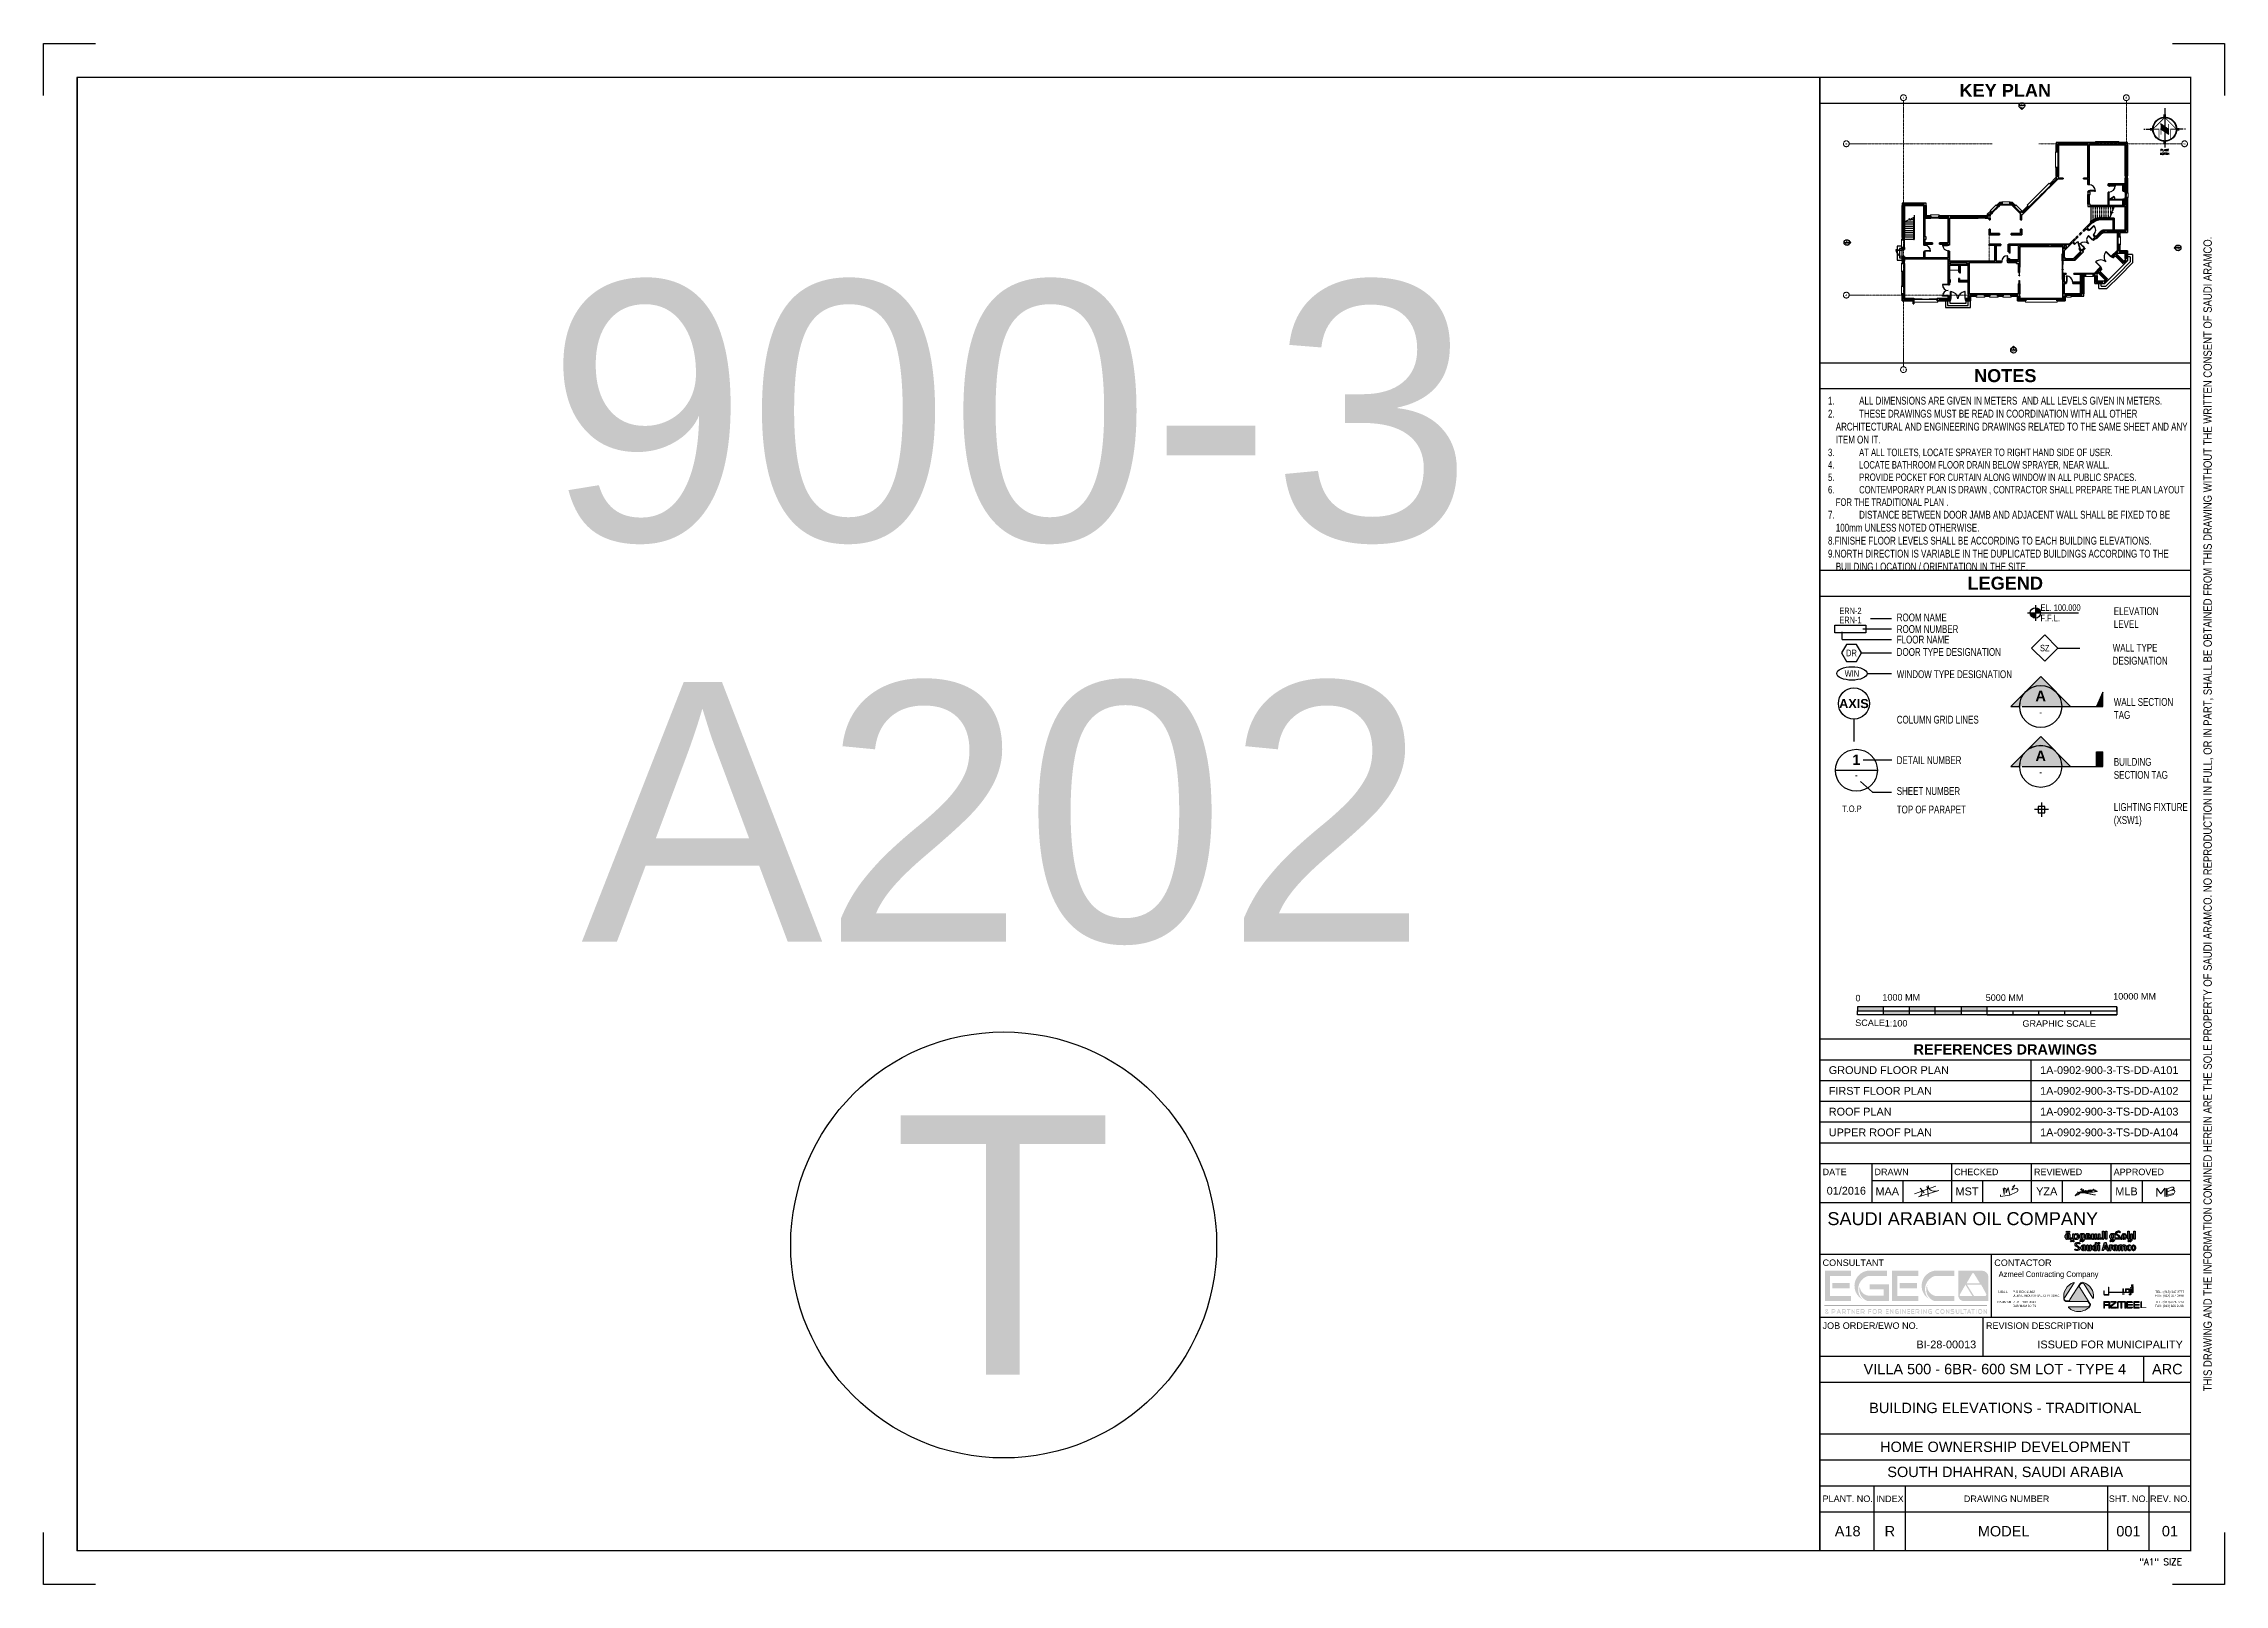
# Paper-space layout 'Layout1' of a CAD drawing. Extents: x 51 to 892, y -832 to -238.
# The model-space entities are those that its viewports show. They can reach past a viewport. Long polylines and large blocks are cut down to what shows.
import ezdxf
from ezdxf.enums import TextEntityAlignment as Align

# ---------------------------------------------------------------- set-up
doc = ezdxf.new("R2010")
doc.units = 0
doc.header["$LTSCALE"] = 10
doc.header["$MEASUREMENT"] = 0
for name, pattern in [('350T1-GLINES$0$G H - GRID LINES$0$CENTER-Z', [40, 35, -1.5, 2, -1.5]), ('500T1-0GROUND FLOOR PLAN$0$$0$sec-lin$0$PHANTOM-Z', [69.2, 60, -1.4, 2.5, -1.4, 2.5, -1.4]), ('600T1-0GF-BASE$0$DASHED2', [0.375, 0.25, -0.125]), ('900T3-0GF-BASE$0$Dash', [6.35, 3.175, -3.175]), ('900T3-0GF-BASE$0$Overhead 1_16_', [2.579687, 1.5875, -0.992188])]:
    doc.linetypes.add(name, pattern=pattern)
for name, color, linetype, lineweight in [('0-XREF-TB', 3, 'Continuous', 9), ('A-Anno-Text', 2, 'Continuous', 20), ('A-CLG-BAS-15', 150, 'Continuous', 15), ('A-DETL', 5, 'Continuous', 9), ('A-DETL-HDDN', 161, '900T3-0GF-BASE$0$Dash', 9), ('A-DETL-LINE1', 8, 'Continuous', 9), ('A-FIX-15', 45, 'Continuous', 15), ('A-FLOR-OVHD', 8, '600T1-0GF-BASE$0$DASHED2', 9), ('A-GRD-20', 30, '350T1-GLINES$0$G H - GRID LINES$0$CENTER-Z', 15), ('A-GRD-BAS-15', 63, '350T1-GLINES$0$G H - GRID LINES$0$CENTER-Z', 9), ('A-WALL', 2, 'Continuous', 9), ('A-WALL-FULL', 4, 'Continuous', 35), ('A-WIN-15', 181, 'Continuous', 9), ('ELEV&SEC LEGEND$0$Plans Legend$0$A-TXT-25', 40, 'Continuous', 15), ('X-TTBL-Arch$0$0-XREF-TB', 3, 'Continuous', 9), ('X-TTBL-Arch$0$A-FRAME$0$0-XREF-TB', 3, 'Continuous', 9), ('X-TTBL-Arch$0$FLOOR PLANS NOTES$0$Plans Legend$0$A-TXT-25', 40, 'Continuous', 15)]:
    doc.layers.add(name, color=color, linetype=linetype, lineweight=lineweight)
for name, color, linetype in [('A-ANNO-GRPH', 2, 'Continuous'), ('A-COLS-CONC', 5, 'Continuous'), ('A-DOOR', 3, 'Continuous'), ('A-DSG-70', 6, 'Continuous'), ('A-FLOR-STRS', 2, 'Continuous'), ('A-GLAZ', 142, 'Continuous'), ('A-SYMBOLS', 55, 'Continuous'), ('A-WALL-Plaster', 8, 'Continuous'), ('ELEV&SEC LEGEND$0$A-DESGNATOR-V', 1, 'Continuous'), ('FLOOR PLAN LEGEND$0$A-DESGNATOR-V', 1, 'Continuous'), ('X- Arch Drawings$0$GUIDE-FRAME', 241, 'Continuous'), ('X- Arch Drawings$0$GUIDE-TEXT', 250, 'Continuous'), ('X-TTBL-Arch$0$A-ANNO-GRPH', 2, 'Continuous'), ('X-TTBL-Arch$0$A-FRAME$0$A-KEYPLAN', 7, 'Continuous'), ('X-TTBL-Arch$0$A-FRAME$0$A-LEGEND', 7, 'Continuous'), ('X-TTBL-Arch$0$A-FRAME$0$A-NOTES', 7, 'Continuous'), ('X-TTBL-Arch$0$A-FRAME$0$A-REF. DRAWINGS', 7, 'Continuous'), ('X-TTBL-Arch$0$A-FRAME$0$EBDR$0$G-Border-Ext', 4, 'Continuous'), ('X-TTBL-Arch$0$A-FRAME$0$north direction', 5, 'Continuous'), ('X-TTBL-Arch$0$A-FRAME$0$SHEET$0$B2-GR FL$0$A-WALL-MASN', 64, 'Continuous'), ('X-TTBL-Arch$0$A-FRAME$0$TB-L', 1, 'Continuous'), ('X-TTBL-Arch$0$A-FRAME$0$TB-TXT-2', 3, 'Continuous'), ('X-TTBL-Arch$0$A-FRAME$0$TB-TXT-3', 3, 'Continuous'), ('X-TTBL-Arch$0$A-FRAME$0$TB-X', 5, 'Continuous')]:
    doc.layers.add(name, color=color, linetype=linetype)
doc.layers.add('CLOUDS', color=7, linetype='Continuous', plot=False)
doc.layers.add('X-TTBL-Arch$0$A-FRAME$0$A-LOGO', color=7, linetype='Continuous', true_color=0xededed)
doc.styles.add('500T1-0GROUND FLOOR PLAN$0$$0$EN-SB', font='swissb.ttf')
doc.styles.add('500T1-0GROUND FLOOR PLAN$0$$1$EN-SC', font='swissc.ttf')
doc.styles.add('900T3-GLINES$0$G H - GRID LINES$0$b2-grd', font='swissb.ttf')
doc.styles.add('ARIAL', font='arial.ttf')
doc.styles.add('Attribute$0$ARIAL', font='arial.ttf')
doc.styles.add('ELEV&SEC LEGEND$0$Plans Legend$0$b1-grd$0$EN-SB', font='swissb.ttf')
doc.styles.add('ELEV&SEC LEGEND$0$Plans Legend$0$EN-SB', font='swissb.ttf')
doc.styles.add('ELEV&SEC LEGEND$0$Plans Legend$0$EN-SC', font='swissc.ttf')
doc.styles.add('ELEV&SEC LEGEND$0$Plans Legend$0$EN-SCL-DIM', font='swisscl.ttf')
doc.styles.add('X- Arch Drawings$0$ANNO-A-XS', font='arial.ttf', dxfattribs={"height": 2})
doc.styles.add('X-TTBL-Arch$0$A-FRAME$0$ARIAL', font='arial.ttf')
doc.styles.add('X-TTBL-Arch$0$A-FRAME$0$Arial Narrow_6', font='ARIALN.TTF', dxfattribs={"height": 3.441489})
doc.styles.add('X-TTBL-Arch$0$A-FRAME$0$Arial_5', font='arial.ttf', dxfattribs={"height": 2.950599})
doc.styles.add('X-TTBL-Arch$0$A-FRAME$0$Arial_6', font='arial.ttf', dxfattribs={"height": 5.901198})
doc.styles.add('X-TTBL-Arch$0$A-FRAME$0$Arial_7', font='arial.ttf', dxfattribs={"height": 4.917665})
doc.styles.add('X-TTBL-Arch$0$A-FRAME$0$Arial_8', font='arial.ttf', dxfattribs={"height": 3.934132})
doc.styles.add('X-TTBL-Arch$0$A-FRAME$0$Arial_B_4', font='arialbd.ttf', dxfattribs={"height": 3.044269})
doc.styles.add('X-TTBL-Arch$0$A-FRAME$0$key plan jalmudah$0$key plan-a$0$KEY PLAN$0$KEYPLAN$0$ROMAND', font='romand__.ttf', dxfattribs={"width": 0.6, "height": 3})
doc.styles.add('X-TTBL-Arch$0$A-FRAME$0$ROMANT', font='romans.shx', dxfattribs={"width": 0.9})
doc.styles.add('X-TTBL-Arch$0$A-FRAME$0$SHEET$0$TXT-ARIAL', font='futura.shx')
doc.styles.add('X-TTBL-Arch$0$ARIAL', font='arial.ttf')
doc.styles.add('X-TTBL-Arch$0$FLOOR PLANS NOTES$0$Plans Legend$0$EN-SCL', font='swisscl.ttf')

psp = doc.layouts.get("Layout1")

# ---------------------------------------------------------------- texts
at = {"layer": '0-XREF-TB', "char_height": 4, "attachment_point": 5, "style": 'ARIAL'}
for s, insert in [('VILLA 500 - 6BR- 600 SM LOT - TYPE 4', (803.01, -748.59)), ('BUILDING ELEVATIONS - TRADITIONAL', (807.03, -763.58))]:
    psp.add_mtext(s, dxfattribs=dict(at, insert=insert))

msp = doc.modelspace()

# ---------------------------------------------------------------- blocks, each defined once
blk = doc.blocks.new('GSC-100')
h = blk.add_hatch(color=256)
h.paths.add_polyline_path([(50, 3), (40, 3), (40, 1.5), (50, 1.5)])
h.paths.add_polyline_path([(40, 1.5), (30, 1.5), (30, 0), (40, 0)])
h.paths.add_polyline_path([(30, 3), (20, 3), (20, 1.5), (30, 1.5)])
h.paths.add_polyline_path([(20, 1.5), (10, 1.5), (10, 0), (20, 0)])
h.paths.add_polyline_path([(10, 3), (0, 3), (0, 1.5), (10, 1.5)])
for p, q in [((0, 3), (0, 1.5)), ((10, 3), (0, 3)), ((0, 1.5), (100, 1.5)), ((0, 1.5), (10, 1.5)), ((10, 0), (10, 3)), ((20, 0), (10, 0)), ((20, 3), (20, 0)), ((30, 3), (20, 3)), ((30, 0), (30, 3)), ((40, 0), (30, 0)), ((50, 3), (40, 3)), ((40, 3), (40, 0)), ((50, 0), (50, 3)), ((50, 0), (100, 0)), ((60, 0), (60, 1.5)), ((70, 0), (70, 1.5)), ((80, 0), (80, 1.5)), ((90, 0), (90, 1.5)), ((100, 3), (100, 0)), ((100, 3), (100, 3))]:
    blk.add_line(p, q)
for points in [[(100, 3), (0, 3), (0, 1.5), (100, 1.5)], [(100, 0), (0, 0), (0, 1.5), (100, 1.5)]]:
    blk.add_lwpolyline(points, close=True)
at = {"style": 'ARIAL'}
for s, p in [('0', (-0.77, 5.16)), ('1000 MM', (9.61, 5.44)), ('5000 MM', (49.45, 5.33)), ('10000 MM', (98.63, 5.85)), ('SCALE', (-0.86, -4.36)), ('1:100', (10.53, -4.55)), ('GRAPHIC SCALE', (63.63, -4.65))]:
    blk.add_text(s, height=2.5, dxfattribs=at).set_placement(p)
blk = doc.blocks.new('*U21')
blk.add_blockref('GSC-100', (0, -5.03))
blk = doc.blocks.new('Attribute$0$MST')
blk.add_lwpolyline([(1.46, -4.94), (1.46, -5.51), (5.05, -5.03), (7.76, -3.73, 0.443682), (8.06, -2.71, 0.366847), (7.18, -2.41), (5.78, -2.9), (6.43, -1.95), (6.96, -1.17), (6.01, -1.61)], format="xyb")
blk.add_lwpolyline([(2.52, -2.4), (2.86, -4.72), (2.86, -2.14), (3.66, -2.67), (3.66, -4.15), (4.15, -2.82), (4.45, -2.02), (4.91, -4.34), (5.05, -5.03)])
blk = doc.blocks.new('*U27')
at = {"layer": 'ELEV&SEC LEGEND$0$A-DESGNATOR-V', "ltscale": 0.005}
h = blk.add_hatch(color=256, dxfattribs=at)
h.paths.add_polyline_path([(818.64, -455.06), (818.64, -457.06), (820.64, -457.06, 0.414214)])
h.paths.add_polyline_path([(818.64, -457.06), (816.64, -457.06, 0.414214), (818.64, -459.06)])
h = blk.add_hatch(color=256, dxfattribs=at)
edge = h.paths.add_edge_path()
edge.add_line((820.69, -481.62), (809.2, -493.11))
edge.add_line((809.2, -493.11), (812.56, -493.11))
edge.add_arc((820.69, -493.11), 8.12, 0, 180, ccw=False)
edge.add_line((828.81, -493.11), (832.18, -493.11))
edge.add_line((832.18, -493.11), (820.69, -481.62))
h = blk.add_hatch(color=256, dxfattribs=at)
edge = h.paths.add_edge_path()
edge.add_line((820.69, -504.73), (809.2, -516.22))
edge.add_line((809.2, -516.22), (812.56, -516.22))
edge.add_arc((820.69, -516.22), 8.12, 0, 180, ccw=False)
edge.add_line((828.81, -516.22), (832.18, -516.22))
edge.add_line((832.18, -516.22), (820.69, -504.73))
blk.add_hatch(color=256, dxfattribs=at).paths.add_polyline_path([(842.19, -516.22), (844.69, -516.22), (844.69, -510.66), (842.19, -510.66)])
for p, q in [((818.64, -454.06), (818.64, -460.06)), ((815.64, -457.06), (835.32, -457.06)), ((744.16, -467.24), (744.16, -464.37)), ((827.33, -470.62), (835.8, -470.62)), ((751.55, -472.5), (763.19, -472.5)), ((753.74, -480.39), (763.19, -480.39)), ((844.69, -487.55), (842.19, -493.11)), ((844.69, -493.11), (844.69, -487.55)), ((813.6, -493.11), (827.77, -493.11)), ((820.99, -493.11), (844.69, -493.11)), ((842.19, -493.11), (844.69, -493.11)), ((748.71, -506.61), (748.71, -498)), ((842.19, -516.22), (842.19, -510.66)), ((842.19, -510.66), (844.69, -510.66)), ((844.69, -516.22), (844.69, -510.66)), ((741.52, -517.73), (757.72, -517.73)), ((813.6, -516.22), (827.77, -516.22)), ((820.99, -516.22), (844.69, -516.22)), ((842.19, -516.22), (844.69, -516.22)), ((823.71, -532.9), (818.26, -532.9)), ((820.99, -530.18), (820.99, -535.63))]:
    blk.add_line(p, q, dxfattribs=at)
for points in [[(741.32, -461.78), (753.32, -461.78), (753.32, -464.78), (741.32, -464.78)], [(751.55, -472.5), (749.65, -469.2), (745.84, -469.2), (743.93, -472.5), (745.84, -475.8), (749.65, -475.8)], [(822.25, -475.7), (817.17, -470.62), (822.25, -465.55), (827.33, -470.62)], [(819.74, -534.15), (822.24, -534.15), (822.24, -531.65), (819.74, -531.65)]]:
    blk.add_lwpolyline(points, close=True, dxfattribs=at)
for points in [[(755.09, -459.15), (763.19, -459.15)], [(744.16, -467.24), (763.19, -467.24)], [(752.05, -463.19), (763.19, -463.19)], [(752.29, -513.69), (763.33, -513.69)], [(751.19, -522), (755.77, -526.16), (763.19, -526.16)]]:
    blk.add_lwpolyline(points, dxfattribs=at)
for points in [[(820.69, -481.62), (809.2, -493.11), (812.56, -493.11, -1), (828.81, -493.11), (832.18, -493.11)], [(820.69, -504.73), (809.2, -516.22), (812.56, -516.22, -1), (828.81, -516.22), (832.18, -516.22)]]:
    blk.add_lwpolyline(points, format="xyb", close=True, dxfattribs=at)
for centre, radius in [((818.64, -457.06), 2), ((748.67, -492), 6), ((820.69, -493.11), 8.1), ((749.62, -517.73), 8.1), ((820.69, -516.22), 8.1)]:
    blk.add_circle(centre, radius, dxfattribs=at)
blk.add_ellipse((747.89, -480.39), major_axis=(5.85, 0), ratio=0.444444, dxfattribs=at)
blk.add_solid([(844.69, -487.55), (844.69, -493.11), (842.19, -493.11)], dxfattribs=at)
at = {"layer": 'FLOOR PLAN LEGEND$0$A-DESGNATOR-V', "ltscale": 0.005}
blk.add_lwpolyline([(741.32, -461.78), (753.32, -461.78), (753.32, -464.78), (741.32, -464.78)], close=True, dxfattribs=at)
at = {"layer": 'ELEV&SEC LEGEND$0$Plans Legend$0$A-TXT-25', "style": 'ELEV&SEC LEGEND$0$Plans Legend$0$EN-SCL-DIM'}
for s, p in [('ROOM NAME', (765.19, -460.31)), ('ROOM NUMBER ', (765.19, -464.78)), ('FLOOR NAME', (765.19, -468.83)), ('DOOR TYPE DESIGNATION', (765.19, -473.62)), ('WINDOW TYPE DESIGNATION', (765.19, -482.18)), ('COLUMN GRID LINES', (765.19, -499.7)), ('DETAIL NUMBER', (765.19, -515.32)), ('SHEET NUMBER', (765.19, -527.22)), ('TOP OF PARAPET', (765.19, -534.35))]:
    blk.add_text(s, height=3, dxfattribs=at).set_placement(p)
at = {"layer": 'ELEV&SEC LEGEND$0$Plans Legend$0$A-TXT-25'}
for s, insert, char_height, width, attachment_point, style in [('EL. 100.000', (820.64, -453.77), 2.5, 32.2693, 1, 'ELEV&SEC LEGEND$0$Plans Legend$0$EN-SC'), ('ERN-2', (747.32, -455.03), 2.5, 8.2532, 2, 'ELEV&SEC LEGEND$0$Plans Legend$0$EN-SC'), ('ERN-1', (747.32, -458.53), 2.5, 8.2532, 2, 'ELEV&SEC LEGEND$0$Plans Legend$0$EN-SC'), ('F.F.L.', (820.64, -457.76), 2.5, 8.1705, 1, 'ELEV&SEC LEGEND$0$Plans Legend$0$EN-SC'), ('ELEVATION LEVEL', (848.89, -454.88), 3, 20.3218, 1, 'ELEV&SEC LEGEND$0$Plans Legend$0$EN-SCL-DIM'), ('SZ', (822.25, -469.37), 2.5, 3.2516, 2, 'ELEV&SEC LEGEND$0$Plans Legend$0$EN-SC'), ('WALL TYPE DESIGNATION', (848.46, -468.98), 3, 28.6079, 1, 'ELEV&SEC LEGEND$0$Plans Legend$0$EN-SCL-DIM'), ('WIN', (747.89, -479.14), 2.5, 5.2906, 2, 'ELEV&SEC LEGEND$0$Plans Legend$0$EN-SC'), ('DR', (747.74, -471.25), 2.5, 5.8247, 2, 'ELEV&SEC LEGEND$0$Plans Legend$0$EN-SC'), ('A', (820.69, -487.03), 4.05, 7.5226, 2, 'ELEV&SEC LEGEND$0$Plans Legend$0$EN-SB'), ('AXIS', (748.67, -490.25), 3.5, 9.6303, 2, 'ELEV&SEC LEGEND$0$Plans Legend$0$b1-grd$0$EN-SB'), ('-', (820.69, -493.95), 2.7, 1.1852, 2, 'ELEV&SEC LEGEND$0$Plans Legend$0$EN-SC'), ('WALL SECTION TAG', (848.89, -489.88), 3, 23.128, 1, 'ELEV&SEC LEGEND$0$Plans Legend$0$EN-SCL-DIM'), ('1', (749.62, -511.65), 4.05, 7.5226, 2, 'ELEV&SEC LEGEND$0$Plans Legend$0$EN-SB'), ('A', (820.69, -510.15), 4.05, 7.5226, 2, 'ELEV&SEC LEGEND$0$Plans Legend$0$EN-SB'), ('BUILDING SECTION TAG', (848.89, -512.99), 3, 23.3429, 1, 'ELEV&SEC LEGEND$0$Plans Legend$0$EN-SCL-DIM'), ('-', (749.62, -518.23), 2.7, 1.1852, 2, 'ELEV&SEC LEGEND$0$Plans Legend$0$EN-SC'), ('-', (820.69, -517.06), 2.7, 1.1852, 2, 'ELEV&SEC LEGEND$0$Plans Legend$0$EN-SC'), ('T.O.P', (747.89, -531.31), 2.5, 5.2906, 2, 'ELEV&SEC LEGEND$0$Plans Legend$0$EN-SC'), ('LIGHTING FIXTURE (XSW1)', (848.89, -530.4), 3, 31.862, 1, 'ELEV&SEC LEGEND$0$Plans Legend$0$EN-SCL-DIM')]:
    blk.add_mtext(s, dxfattribs=dict(at, insert=insert, char_height=char_height, width=width, attachment_point=attachment_point, style=style))
blk = doc.blocks.new('X-TTBL-Arch$0$FLOOR PLANS NOTES')
at = {"layer": 'X-TTBL-Arch$0$FLOOR PLANS NOTES$0$Plans Legend$0$A-TXT-25', "insert": (738.68, -373.73), "char_height": 3, "width": 139.8497, "attachment_point": 1, "style": 'X-TTBL-Arch$0$FLOOR PLANS NOTES$0$Plans Legend$0$EN-SCL'}
blk.add_mtext('\\pi-3,l3;1.^IALL DIMENSIONS ARE GIVEN IN METERS  AND ALL LEVELS GIVEN IN METERS.\\P2.^ITHESE DRAWINGS MUST BE READ IN COORDINATION WITH ALL OTHER ARCHITECTURAL AND ENGINEERING DRAWINGS RELATED TO THE SAME SHEET AND ANY ITEM ON IT.\\P{\\H0.95833x;3.^IAT ALL TOILETS, LOCATE SPRAYER TO RIGHT HAND SIDE OF USER.\\P4.^ILOCATE BATHROOM FLOOR DRAIN BELOW SPRAYER, NEAR WALL.\\P5.^IPROVIDE POCKET FOR CURTAIN ALONG WINDOW IN ALL PUBLIC SPACES.\\P6.^ICONTEMPORARY PLAN IS DRAWN , CONTRACTOR SHALL PREPARE THE PLAN LAYOUT FOR THE TRADITIONAL PLAN .}\\P7.^IDISTANCE BETWEEN DOOR JAMB AND ADJACENT WALL SHALL BE FIXED TO BE 100mm UNLESS NOTED OTHERWISE.\\P8.FINISHE FLOOR LEVELS SHALL BE ACCORDING TO EACH BUILDING ELEVATIONS.\\P9.NORTH DIRECTION IS VARIABLE IN THE DUPLICATED BUILDINGS ACCORDING TO THE BUILDING LOCATION / ORIENTATION IN THE SITE.', dxfattribs=at)
blk = doc.blocks.new('X-TTBL-Arch$0$GSC-100')
h = blk.add_hatch(color=256)
h.paths.add_polyline_path([(50, 3), (40, 3), (40, 1.5), (50, 1.5)])
h.paths.add_polyline_path([(40, 1.5), (30, 1.5), (30, 0), (40, 0)])
h.paths.add_polyline_path([(30, 3), (20, 3), (20, 1.5), (30, 1.5)])
h.paths.add_polyline_path([(20, 1.5), (10, 1.5), (10, 0), (20, 0)])
h.paths.add_polyline_path([(10, 3), (0, 3), (0, 1.5), (10, 1.5)])
for p, q in [((0, 3), (0, 1.5)), ((10, 3), (0, 3)), ((0, 1.5), (100, 1.5)), ((0, 1.5), (10, 1.5)), ((10, 0), (10, 3)), ((20, 0), (10, 0)), ((20, 3), (20, 0)), ((30, 3), (20, 3)), ((30, 0), (30, 3)), ((40, 0), (30, 0)), ((50, 3), (40, 3)), ((40, 3), (40, 0)), ((50, 0), (50, 3)), ((50, 0), (100, 0)), ((60, 0), (60, 1.5)), ((70, 0), (70, 1.5)), ((80, 0), (80, 1.5)), ((90, 0), (90, 1.5)), ((100, 3), (100, 0)), ((100, 3), (100, 3))]:
    blk.add_line(p, q)
for points in [[(100, 3), (0, 3), (0, 1.5), (100, 1.5)], [(100, 0), (0, 0), (0, 1.5), (100, 1.5)]]:
    blk.add_lwpolyline(points, close=True)
at = {"style": 'X-TTBL-Arch$0$ARIAL'}
for s, p in [('0', (-0.77, 5.16)), ('1000 MM', (9.61, 5.44)), ('5000 MM', (49.45, 5.33)), ('10000 MM', (98.63, 5.85)), ('SCALE', (-0.86, -4.36)), ('1:100', (10.53, -4.55)), ('GRAPHIC SCALE', (63.63, -4.65))]:
    blk.add_text(s, height=2.5, dxfattribs=at).set_placement(p)
blk = doc.blocks.new('*U343')
blk.add_blockref('X-TTBL-Arch$0$GSC-100', (0, -5.03))
blk = doc.blocks.new('X-TTBL-Arch$0$Attribute$0$MST')
blk.add_lwpolyline([(1.46, -4.94), (1.46, -5.51), (5.05, -5.03), (7.76, -3.73, 0.443682), (8.06, -2.71, 0.366847), (7.18, -2.41), (5.78, -2.9), (6.43, -1.95), (6.96, -1.17), (6.01, -1.61)], format="xyb")
blk.add_lwpolyline([(2.52, -2.4), (2.86, -4.72), (2.86, -2.14), (3.66, -2.67), (3.66, -4.15), (4.15, -2.82), (4.45, -2.02), (4.91, -4.34), (5.05, -5.03)])
blk = doc.blocks.new('X-TTBL-Arch$0$A-FRAME$0$A$C60650E1B')
at = {"true_color": 0x2e482b}
h = blk.add_hatch(color=89, dxfattribs=at)
h.dxf.hatch_style = 1
h.paths.add_polyline_path([(-0.54, 3.7), (-3.07, 3.7), (-3.07, 1.09, 0.429899), (-2.41, 0.47), (0.14, 0.47), (0.14, 3.1, 0.378579)])
h.paths.add_polyline_path([(-0.76, 2.35), (-2.19, 2.35), (-1.59, 3.39, -0.568578), (-1.39, 3.39)], flags=16)
h.paths.add_polyline_path([(-0.64, 2.23), (-0.11, 1.26, -0.439729), (-0.2, 1), (-1.38, 1), (-2.15, 2.23)], flags=16)
h.paths.add_polyline_path([(-2.3, 2.21), (-1.56, 1), (-2.8, 1, -0.564835), (-2.9, 1.17)], flags=16)
h.paths.add_polyline_path([(-3.5, 3.7), (-5.59, 3.7, 0.689492), (-6.2, 0.71, -0.450993), (-5.98, 2.92, -0.108566), (-5.57, 3.13, -0.006437), (-5.53, 3.14), (-3.5, 3.14)])
h.paths.add_polyline_path([(-3.5, 1.03), (-5.52, 1.03, -0.381539), (-6.37, 2.19, 0.437087), (-5.59, 0.47), (-3.5, 0.47)])
h.paths.add_polyline_path([(-7.31, 3.7), (-10.09, 3.7), (-10.09, 0.47), (-7.31, 0.47), (-7.31, 1.02), (-9.54, 1.02), (-9.54, 3.14), (-7.31, 3.14)])
h.paths.add_polyline_path([(-7.46, 2.39), (-9.29, 2.39), (-9.29, 1.83), (-7.46, 1.83)], flags=17)
h.paths.add_polyline_path([(-10.64, 3.7), (-12.69, 3.7, 0.717494), (-13.27, 0.67, -0.569317), (-12.64, 3.14), (-10.64, 3.14)])
h.paths.add_polyline_path([(-10.42, 2.25), (-12.49, 2.25), (-12.49, 1.73), (-10.98, 1.73), (-10.98, 1.05), (-12.64, 1.05, -0.350684), (-13.54, 2.02, 0.396774), (-12.69, 0.47), (-10.42, 0.47)])
h.paths.add_polyline_path([(-14.45, 3.7), (-17.24, 3.7), (-17.24, 0.47), (-14.45, 0.47), (-14.45, 1.02), (-16.69, 1.02), (-16.69, 3.14), (-14.45, 3.14)])
h.paths.add_polyline_path([(-14.6, 2.39), (-16.44, 2.39), (-16.44, 1.83), (-14.6, 1.83)], flags=17)
at = {"true_color": 0x264e71}
h = blk.add_hatch(color=167, dxfattribs=at)
h.dxf.hatch_style = 1
h.paths.add_polyline_path([(-17.15, -0.58), (-17.11, -0.62, 1.211182), (-16.94, -0.86), (-16.91, -0.9), (-16.86, -0.87), (-16.9, -0.81, 0.127856), (-16.84, -0.68), (-16.91, -0.67, -0.157521), (-16.94, -0.76), (-17.03, -0.64), (-16.96, -0.59, 2.466899)])
h.paths.add_polyline_path([(-17.02, -0.55), (-17.07, -0.59), (-17.11, -0.53, -2.647505)], flags=16)
h.paths.add_polyline_path([(-17.08, -0.67), (-16.97, -0.81), (-17, -0.83, -0.17173), (-17.06, -0.84), (-17.07, -0.84, -0.168853), (-17.13, -0.79), (-17.13, -0.79, -0.386219), (-17.11, -0.69)], flags=16)
edge = h.paths.add_edge_path(flags=16)
edge.add_line((-0.67, -0.46), (-0.82, -0.46))
edge.add_arc((-0.7, -0.63), 0.204, 125.0677, 234.9323)
edge.add_line((-0.82, -0.8), (-0.66, -0.8))
edge.add_arc((-0.78, -0.63), 0.204, 306.9064, 416.8943)
edge = h.paths.add_edge_path()
edge.add_line((-0.64, -0.37), (-0.84, -0.37))
edge.add_arc((-0.64, -0.63), 0.332, 127.4137, 231.6303)
edge.add_line((-0.84, -0.89), (-0.64, -0.89))
edge.add_arc((-0.84, -0.63), 0.33, 307.7701, 412.5502)
h.paths.add_polyline_path([(-1.13, -0.37), (-1.19, -0.37), (-1.19, -0.89), (-1.13, -0.89)])
h.paths.add_polyline_path([(-2.74, -0.37), (-2.8, -0.37), (-2.8, -0.89), (-2.49, -0.89), (-2.49, -0.8), (-2.74, -0.8)])
edge = h.paths.add_edge_path()
edge.add_line((-3.27, -0.37), (-3.34, -0.37))
edge.add_line((-3.34, -0.37), (-3.34, -0.7))
edge.add_arc((-3.13, -0.7), 0.203, 180, 252.617)
edge.add_line((-3.19, -0.89), (-3.09, -0.89))
edge.add_arc((-3.14, -0.7), 0.195, 283.1317, 361.2416)
edge.add_line((-2.94, -0.7), (-2.94, -0.37))
edge.add_line((-2.94, -0.37), (-3.01, -0.37))
edge.add_line((-3.01, -0.37), (-3.01, -0.7))
edge.add_arc((-3.13, -0.68), 0.124, 281.1318, 346.8073, ccw=False)
edge.add_line((-3.11, -0.8), (-3.18, -0.8))
edge.add_arc((-3.18, -0.7), 0.0933, 177.7786, 270, ccw=False)
edge.add_line((-3.27, -0.7), (-3.27, -0.37))
edge.add_line((-3.27, -0.37), (-3.27, -0.37))
edge = h.paths.add_edge_path()
edge.add_line((-3.51, -0.37), (-3.79, -0.37))
edge.add_arc((-3.72, -0.51), 0.16, 116.6054, 243.3946)
edge.add_line((-3.79, -0.66), (-3.6, -0.66))
edge.add_arc((-3.62, -0.73), 0.0736, -74.9506, 74.9506, ccw=False)
edge.add_line((-3.6, -0.8), (-3.87, -0.8))
edge.add_line((-3.87, -0.8), (-3.87, -0.89))
edge.add_line((-3.87, -0.89), (-3.59, -0.89))
edge.add_arc((-3.66, -0.73), 0.181, 294.553, 425.447)
edge.add_line((-3.59, -0.56), (-3.77, -0.56))
edge.add_arc((-3.76, -0.51), 0.0547, 104.9824, 255.0176, ccw=False)
edge.add_line((-3.77, -0.46), (-3.51, -0.46))
edge.add_line((-3.51, -0.46), (-3.51, -0.37))
edge = h.paths.add_edge_path()
edge.add_line((-4.38, -0.89), (-4.38, -0.4))
edge.add_arc((-4.35, -0.4), 0.0292, 53.0684, 177.1584, ccw=False)
edge.add_line((-4.33, -0.38), (-4.09, -0.73))
edge.add_line((-4.09, -0.73), (-4.09, -0.73))
edge.add_line((-4.09, -0.73), (-4.09, -0.73))
edge.add_line((-4.09, -0.73), (-4.09, -0.37))
edge.add_line((-4.09, -0.37), (-4.03, -0.37))
edge.add_line((-4.03, -0.37), (-4.03, -0.86))
edge.add_arc((-4.06, -0.87), 0.0284, -98.6907, 1.9858, ccw=False)
edge.add_line((-4.06, -0.89), (-4.31, -0.53))
edge.add_line((-4.31, -0.53), (-4.31, -0.89))
edge.add_line((-4.31, -0.89), (-4.38, -0.89))
edge = h.paths.add_edge_path(flags=16)
edge.add_line((-4.68, -0.46), (-4.82, -0.46))
edge.add_arc((-4.7, -0.63), 0.204, 125.0677, 234.9323)
edge.add_line((-4.82, -0.8), (-4.66, -0.8))
edge.add_arc((-4.79, -0.63), 0.204, 306.9064, 416.8943)
edge = h.paths.add_edge_path()
edge.add_line((-4.65, -0.37), (-4.84, -0.37))
edge.add_arc((-4.64, -0.63), 0.332, 127.4137, 231.6303)
edge.add_line((-4.85, -0.89), (-4.65, -0.89))
edge.add_arc((-4.85, -0.63), 0.33, 307.7701, 412.5502)
edge = h.paths.add_edge_path()
edge.add_line((-5.11, -0.37), (-5.35, -0.37))
edge.add_arc((-5.18, -0.63), 0.311, 122.8229, 237.1771)
edge.add_line((-5.35, -0.89), (-5.11, -0.89))
edge.add_line((-5.11, -0.89), (-5.11, -0.8))
edge.add_line((-5.11, -0.8), (-5.33, -0.8))
edge.add_arc((-5.24, -0.63), 0.191, 117.3977, 242.6023, ccw=False)
edge.add_line((-5.33, -0.46), (-5.11, -0.46))
edge.add_line((-5.11, -0.46), (-5.11, -0.37))
edge.add_line((-5.11, -0.37), (-5.11, -0.37))
edge = h.paths.add_edge_path()
edge.add_line((-5.9, -0.37), (-6.13, -0.37))
edge.add_arc((-5.97, -0.63), 0.307, 121.4186, 238.5814)
edge.add_line((-6.13, -0.89), (-5.87, -0.89))
edge.add_line((-5.87, -0.89), (-5.87, -0.6))
edge.add_line((-5.87, -0.6), (-6.1, -0.6))
edge.add_line((-6.1, -0.6), (-6.1, -0.69))
edge.add_line((-6.1, -0.69), (-5.94, -0.69))
edge.add_line((-5.94, -0.69), (-5.94, -0.8))
edge.add_line((-5.94, -0.8), (-6.11, -0.8))
edge.add_arc((-6.02, -0.63), 0.193, 117.0938, 242.9062, ccw=False)
edge.add_line((-6.11, -0.46), (-5.9, -0.46))
edge.add_line((-5.9, -0.46), (-5.9, -0.37))
h.paths.add_polyline_path([(-6.96, -0.37), (-7.02, -0.37), (-7.02, -0.89), (-6.96, -0.89)])
h.paths.add_polyline_path([(-9.18, -0.37), (-9.24, -0.37), (-9.24, -0.89), (-9.18, -0.89)])
edge = h.paths.add_edge_path()
edge.add_line((-9.42, -0.37), (-9.66, -0.37))
edge.add_arc((-9.5, -0.63), 0.307, 121.4186, 238.5814)
edge.add_line((-9.66, -0.89), (-9.4, -0.89))
edge.add_line((-9.4, -0.89), (-9.4, -0.6))
edge.add_line((-9.4, -0.6), (-9.63, -0.6))
edge.add_line((-9.63, -0.6), (-9.63, -0.69))
edge.add_line((-9.63, -0.69), (-9.46, -0.69))
edge.add_line((-9.46, -0.69), (-9.46, -0.8))
edge.add_line((-9.46, -0.8), (-9.63, -0.8))
edge.add_arc((-9.54, -0.63), 0.193, 117.0938, 242.9062, ccw=False)
edge.add_line((-9.63, -0.46), (-9.42, -0.46))
edge.add_line((-9.42, -0.46), (-9.42, -0.37))
edge = h.paths.add_edge_path()
edge.add_line((-10.31, -0.89), (-10.31, -0.4))
edge.add_arc((-10.28, -0.4), 0.0285, 50.2268, 180, ccw=False)
edge.add_line((-10.26, -0.38), (-10.02, -0.73))
edge.add_line((-10.02, -0.73), (-10.02, -0.73))
edge.add_line((-10.02, -0.73), (-10.02, -0.73))
edge.add_line((-10.02, -0.73), (-10.02, -0.37))
edge.add_line((-10.02, -0.37), (-9.96, -0.37))
edge.add_line((-9.96, -0.37), (-9.96, -0.86))
edge.add_arc((-9.99, -0.87), 0.0286, -100.2632, 1.7615, ccw=False)
edge.add_line((-9.99, -0.89), (-10.24, -0.53))
edge.add_line((-10.24, -0.53), (-10.24, -0.89))
edge.add_line((-10.24, -0.89), (-10.31, -0.89))
edge = h.paths.add_edge_path(flags=16)
edge.add_line((-11.88, -0.46), (-12.03, -0.46))
edge.add_arc((-11.91, -0.63), 0.204, 125.0677, 234.9323)
edge.add_line((-12.03, -0.8), (-11.87, -0.8))
edge.add_arc((-11.99, -0.63), 0.204, 306.9064, 416.8943)
edge = h.paths.add_edge_path()
edge.add_line((-11.85, -0.37), (-12.05, -0.37))
edge.add_arc((-11.84, -0.63), 0.332, 127.4137, 231.6303)
edge.add_line((-12.05, -0.89), (-11.85, -0.89))
edge.add_arc((-12.05, -0.63), 0.33, 307.7701, 412.5502)
h.paths.add_polyline_path([(-12.33, -0.58), (-12.53, -0.58), (-12.53, -0.67), (-12.33, -0.67)], flags=17)
h.paths.add_polyline_path([(-12.31, -0.46), (-12.31, -0.37), (-12.62, -0.37), (-12.62, -0.89), (-12.55, -0.89), (-12.55, -0.46)])
h.paths.add_polyline_path([(-7.77, -0.58), (-7.96, -0.58), (-7.96, -0.67), (-7.77, -0.67)], flags=17)
h.paths.add_polyline_path([(-7.75, -0.37), (-8.05, -0.37), (-8.05, -0.89), (-7.75, -0.89), (-7.75, -0.8), (-7.99, -0.8), (-7.99, -0.46), (-7.75, -0.46)])
h.paths.add_polyline_path([(-8.2, -0.58), (-8.4, -0.58), (-8.4, -0.67), (-8.2, -0.67)], flags=17)
h.paths.add_polyline_path([(-8.18, -0.37), (-8.48, -0.37), (-8.48, -0.89), (-8.18, -0.89), (-8.18, -0.8), (-8.43, -0.8), (-8.43, -0.46), (-8.18, -0.46)])
h.paths.add_polyline_path([(-10.48, -0.58), (-10.67, -0.58), (-10.67, -0.67), (-10.48, -0.67)], flags=17)
h.paths.add_polyline_path([(-10.46, -0.37), (-10.76, -0.37), (-10.76, -0.89), (-10.46, -0.89), (-10.46, -0.8), (-10.7, -0.8), (-10.7, -0.46), (-10.46, -0.46)])
edge = h.paths.add_edge_path()
edge.add_line((-0.37, -0.89), (-0.37, -0.4))
edge.add_arc((-0.34, -0.4), 0.0293, 53.3828, 176.8441, ccw=False)
edge.add_line((-0.32, -0.38), (-0.08, -0.73))
edge.add_line((-0.08, -0.73), (-0.08, -0.73))
edge.add_line((-0.08, -0.73), (-0.08, -0.73))
edge.add_line((-0.08, -0.73), (-0.08, -0.37))
edge.add_line((-0.08, -0.37), (-0.02, -0.37))
edge.add_line((-0.02, -0.37), (-0.02, -0.86))
edge.add_arc((-0.05, -0.87), 0.0284, -98.6907, 1.9858, ccw=False)
edge.add_line((-0.06, -0.89), (-0.31, -0.53))
edge.add_line((-0.31, -0.53), (-0.31, -0.89))
edge.add_line((-0.31, -0.89), (-0.37, -0.89))
edge = h.paths.add_edge_path()
edge.add_line((-6.79, -0.89), (-6.79, -0.4))
edge.add_arc((-6.76, -0.4), 0.0291, 52.8792, 177.3476, ccw=False)
edge.add_line((-6.74, -0.38), (-6.5, -0.73))
edge.add_line((-6.5, -0.73), (-6.5, -0.73))
edge.add_line((-6.5, -0.73), (-6.5, -0.73))
edge.add_line((-6.5, -0.73), (-6.5, -0.37))
edge.add_line((-6.5, -0.37), (-6.44, -0.37))
edge.add_line((-6.44, -0.37), (-6.44, -0.86))
edge.add_arc((-6.47, -0.87), 0.0284, -98.6907, 1.9858, ccw=False)
edge.add_line((-6.47, -0.89), (-6.72, -0.53))
edge.add_line((-6.72, -0.53), (-6.72, -0.89))
edge.add_line((-6.72, -0.89), (-6.79, -0.89))
edge = h.paths.add_edge_path()
edge.add_line((-9.01, -0.89), (-9.01, -0.4))
edge.add_arc((-8.98, -0.4), 0.0292, 53.255, 176.9719, ccw=False)
edge.add_line((-8.96, -0.38), (-8.72, -0.73))
edge.add_line((-8.72, -0.73), (-8.72, -0.73))
edge.add_line((-8.72, -0.73), (-8.72, -0.73))
edge.add_line((-8.72, -0.73), (-8.72, -0.37))
edge.add_line((-8.72, -0.37), (-8.66, -0.37))
edge.add_line((-8.66, -0.37), (-8.66, -0.86))
edge.add_arc((-8.69, -0.87), 0.0284, -98.6907, 1.9858, ccw=False)
edge.add_line((-8.69, -0.89), (-8.94, -0.53))
edge.add_line((-8.94, -0.53), (-8.94, -0.89))
edge.add_line((-8.94, -0.89), (-9.01, -0.89))
h.paths.add_polyline_path([(-1.68, -0.37), (-1.68, -0.46), (-1.54, -0.46), (-1.54, -0.89), (-1.48, -0.89), (-1.48, -0.46), (-1.34, -0.46), (-1.34, -0.37)])
h.paths.add_polyline_path([(-2.51, -0.37), (-2.51, -0.46), (-2.36, -0.46), (-2.36, -0.89), (-2.31, -0.89), (-2.31, -0.46), (-2.16, -0.46), (-2.16, -0.37)])
edge = h.paths.add_edge_path()
edge.add_line((-2.15, -0.89), (-1.96, -0.4))
edge.add_arc((-1.91, -0.42), 0.0453, 21.5092, 158.4908, ccw=False)
edge.add_line((-1.87, -0.4), (-1.68, -0.89))
edge.add_line((-1.68, -0.89), (-1.76, -0.89))
edge.add_line((-1.76, -0.89), (-1.82, -0.74))
edge.add_line((-1.82, -0.74), (-1.98, -0.74))
edge.add_line((-1.98, -0.74), (-1.95, -0.65))
edge.add_line((-1.95, -0.65), (-1.85, -0.65))
edge.add_line((-1.85, -0.65), (-1.91, -0.5))
edge.add_arc((-1.92, -0.51), 0.00432, 22.3272, 157.6728)
edge.add_line((-1.92, -0.5), (-2.07, -0.89))
edge.add_line((-2.07, -0.89), (-2.15, -0.89))
edge = h.paths.add_edge_path()
edge.add_line((-7.6, -0.89), (-7.6, -0.37))
edge.add_line((-7.6, -0.37), (-7.32, -0.37))
edge.add_arc((-7.38, -0.56), 0.195, -62.8522, 73.6916, ccw=False)
edge.add_line((-7.29, -0.73), (-7.18, -0.89))
edge.add_line((-7.18, -0.89), (-7.27, -0.89))
edge.add_line((-7.27, -0.89), (-7.37, -0.75))
edge.add_line((-7.37, -0.75), (-7.5, -0.75))
edge.add_line((-7.5, -0.75), (-7.5, -0.65))
edge.add_line((-7.5, -0.65), (-7.33, -0.65))
edge.add_arc((-7.35, -0.56), 0.0981, 284.6325, 435.3675)
edge.add_line((-7.33, -0.46), (-7.54, -0.46))
edge.add_line((-7.54, -0.46), (-7.54, -0.89))
edge.add_line((-7.54, -0.89), (-7.6, -0.89))
edge = h.paths.add_edge_path()
edge.add_line((-11.58, -0.89), (-11.58, -0.37))
edge.add_line((-11.58, -0.37), (-11.31, -0.37))
edge.add_arc((-11.36, -0.56), 0.195, -62.8522, 73.6916, ccw=False)
edge.add_line((-11.27, -0.73), (-11.17, -0.89))
edge.add_line((-11.17, -0.89), (-11.26, -0.89))
edge.add_line((-11.26, -0.89), (-11.35, -0.75))
edge.add_line((-11.35, -0.75), (-11.49, -0.75))
edge.add_line((-11.49, -0.75), (-11.49, -0.65))
edge.add_line((-11.49, -0.65), (-11.31, -0.65))
edge.add_arc((-11.34, -0.56), 0.0981, 284.6325, 435.3675)
edge.add_line((-11.31, -0.46), (-11.52, -0.46))
edge.add_line((-11.52, -0.46), (-11.52, -0.89))
edge.add_line((-11.52, -0.89), (-11.58, -0.89))
edge = h.paths.add_edge_path()
edge.add_line((-13.43, -0.89), (-13.43, -0.37))
edge.add_line((-13.43, -0.37), (-13.15, -0.37))
edge.add_arc((-13.2, -0.56), 0.195, -62.8522, 73.6916, ccw=False)
edge.add_line((-13.12, -0.73), (-13.01, -0.89))
edge.add_line((-13.01, -0.89), (-13.1, -0.89))
edge.add_line((-13.1, -0.89), (-13.2, -0.75))
edge.add_line((-13.2, -0.75), (-13.33, -0.75))
edge.add_line((-13.33, -0.75), (-13.33, -0.65))
edge.add_line((-13.33, -0.65), (-13.15, -0.65))
edge.add_arc((-13.18, -0.56), 0.0981, 284.6325, 435.3675)
edge.add_line((-13.15, -0.46), (-13.36, -0.46))
edge.add_line((-13.36, -0.46), (-13.36, -0.89))
edge.add_line((-13.36, -0.89), (-13.43, -0.89))
h.paths.add_polyline_path([(-13.6, -0.58), (-13.8, -0.58), (-13.8, -0.67), (-13.6, -0.67)], flags=17)
h.paths.add_polyline_path([(-13.58, -0.37), (-13.89, -0.37), (-13.89, -0.89), (-13.58, -0.89), (-13.58, -0.8), (-13.83, -0.8), (-13.83, -0.46), (-13.58, -0.46)])
edge = h.paths.add_edge_path()
edge.add_line((-14.4, -0.89), (-14.4, -0.4))
edge.add_arc((-14.38, -0.4), 0.0292, 52.9111, 177.3157, ccw=False)
edge.add_line((-14.36, -0.38), (-14.12, -0.73))
edge.add_line((-14.12, -0.73), (-14.11, -0.73))
edge.add_line((-14.11, -0.73), (-14.11, -0.73))
edge.add_line((-14.11, -0.73), (-14.11, -0.37))
edge.add_line((-14.11, -0.37), (-14.06, -0.37))
edge.add_line((-14.06, -0.37), (-14.06, -0.86))
edge.add_arc((-14.09, -0.87), 0.0284, -98.6907, 1.9858, ccw=False)
edge.add_line((-14.09, -0.89), (-14.34, -0.53))
edge.add_line((-14.34, -0.53), (-14.34, -0.89))
edge.add_line((-14.34, -0.89), (-14.4, -0.89))
h.paths.add_polyline_path([(-14.88, -0.37), (-14.88, -0.46), (-14.74, -0.46), (-14.74, -0.89), (-14.68, -0.89), (-14.68, -0.46), (-14.54, -0.46), (-14.54, -0.37)])
edge = h.paths.add_edge_path()
edge.add_line((-15.42, -0.89), (-15.42, -0.37))
edge.add_line((-15.42, -0.37), (-15.14, -0.37))
edge.add_arc((-15.2, -0.56), 0.195, -62.8522, 73.6916, ccw=False)
edge.add_line((-15.11, -0.73), (-15, -0.89))
edge.add_line((-15, -0.89), (-15.09, -0.89))
edge.add_line((-15.09, -0.89), (-15.19, -0.75))
edge.add_line((-15.19, -0.75), (-15.32, -0.75))
edge.add_line((-15.32, -0.75), (-15.32, -0.65))
edge.add_line((-15.32, -0.65), (-15.15, -0.65))
edge.add_arc((-15.17, -0.56), 0.0981, 284.6325, 435.3675)
edge.add_line((-15.15, -0.46), (-15.36, -0.46))
edge.add_line((-15.36, -0.46), (-15.36, -0.89))
edge.add_line((-15.36, -0.89), (-15.42, -0.89))
edge = h.paths.add_edge_path()
edge.add_line((-16, -0.89), (-15.81, -0.4))
edge.add_arc((-15.77, -0.41), 0.0439, 16.1096, 163.8904, ccw=False)
edge.add_line((-15.72, -0.4), (-15.53, -0.89))
edge.add_line((-15.53, -0.89), (-15.61, -0.89))
edge.add_line((-15.61, -0.89), (-15.67, -0.74))
edge.add_line((-15.67, -0.74), (-15.83, -0.74))
edge.add_line((-15.83, -0.74), (-15.8, -0.65))
edge.add_line((-15.8, -0.65), (-15.7, -0.65))
edge.add_line((-15.7, -0.65), (-15.76, -0.5))
edge.add_arc((-15.77, -0.51), 0.00432, 22.3272, 157.6728)
edge.add_line((-15.77, -0.5), (-15.93, -0.89))
edge.add_line((-15.93, -0.89), (-16, -0.89))
edge = h.paths.add_edge_path()
edge.add_line((-16.51, -0.89), (-16.51, -0.37))
edge.add_line((-16.51, -0.37), (-16.24, -0.37))
edge.add_arc((-16.32, -0.56), 0.203, -67.791, 67.791, ccw=False)
edge.add_line((-16.24, -0.75), (-16.41, -0.75))
edge.add_line((-16.41, -0.75), (-16.41, -0.65))
edge.add_line((-16.41, -0.65), (-16.23, -0.65))
edge.add_arc((-16.29, -0.56), 0.111, 301.0245, 418.9755)
edge.add_line((-16.23, -0.46), (-16.44, -0.46))
edge.add_line((-16.44, -0.46), (-16.44, -0.89))
edge.add_line((-16.44, -0.89), (-16.51, -0.89))
at = {"color": 89, "true_color": 0x2e482b, "const_width": 0.05}
blk.add_lwpolyline([(-17.29, 0), (0, 0)], dxfattribs=at)
blk = doc.blocks.new('X-TTBL-Arch$0$A-FRAME$0$A$C41092AB9')
at = {"layer": 'X-TTBL-Arch$0$A-FRAME$0$0-XREF-TB', "true_color": 0x474747}
h = blk.add_hatch(color=49, dxfattribs=at)
h.paths.add_polyline_path([(-63.89, -12.86), (-64.05, -13.03), (-64.05, -13.11), (-64.05, -14.39), (-64.94, -14.39), (-64.94, -12.92), (-65.29, -12.92), (-65.29, -14.39), (-71.63, -14.39), (-71.63, -12.15), (-71.81, -12.15), (-71.81, -15.37), (-71.9, -15.49), (-73.67, -15.49), (-73.78, -15.37), (-73.78, -13.88), (-73.94, -13.88), (-74.03, -13.98), (-74.03, -15.49), (-73.87, -15.85), (-71.74, -15.85), (-71.63, -15.49), (-71.63, -14.67), (-62.44, -14.67), (-62.23, -14.53), (-62.23, -13.03), (-62.44, -12.86)])
h.paths.add_polyline_path([(-63.74, -14.39), (-63.74, -13.27), (-62.52, -13.27), (-62.52, -14.39)], flags=16)
h = blk.add_hatch(color=49, dxfattribs=at)
h.paths.add_polyline_path([(-71.29, -18.86), (-71.52, -18.66), (-73.78, -18.66), (-74.03, -18.86), (-74.03, -21.76), (-73.6, -21.76), (-73.6, -20.49), (-71.71, -20.49), (-71.71, -21.76), (-71.29, -21.76)])
h.paths.add_polyline_path([(-71.71, -20.04), (-73.6, -20.04), (-73.6, -19.23), (-71.71, -19.23)], flags=16)
for points in [[(-70.8, -20.55), (-70.8, -21.76), (-68.17, -21.76), (-68.17, -21.32), (-70.53, -21.32), (-70.53, -20.79), (-68.26, -19.18), (-68.26, -18.82), (-68.43, -18.66), (-70.78, -18.66), (-70.78, -19.05), (-68.81, -19.05), (-68.81, -19.18)], [(-67.72, -18.94), (-67.72, -21.76), (-67.35, -21.76), (-67.35, -19.2), (-67.25, -19.06), (-66.14, -19.06), (-66.14, -21.76), (-65.7, -21.76), (-65.7, -19.06), (-64.51, -19.06), (-64.4, -19.2), (-64.4, -19.32), (-64.4, -21.76), (-63.98, -21.76), (-63.98, -18.94), (-64.18, -18.66), (-67.44, -18.66)], [(-63.52, -18.89), (-63.52, -21.6), (-63.27, -21.76), (-61.15, -21.76), (-60.93, -21.55), (-60.93, -21.36), (-63.11, -21.36), (-63.11, -20.44), (-60.93, -20.44), (-60.93, -20.07), (-63.11, -20.07), (-63.11, -19.16), (-60.93, -19.16), (-60.93, -18.89), (-61.15, -18.7), (-63.27, -18.7)], [(-62.39, -15.37), (-62.39, -15.5), (-62.24, -15.62), (-61.61, -15.62), (-61.55, -15.54), (-61.4, -15.36), (-61.4, -12.86), (-61.72, -12.86), (-61.72, -15.18), (-61.74, -15.27), (-62.28, -15.27)], [(-61.72, -12.5), (-61.4, -12.5), (-61.4, -12.25), (-61.72, -12.25)], [(-61.26, -11.9), (-60.57, -11.9), (-60.57, -11.67), (-60.93, -11.67), (-61.04, -11.62), (-61.04, -11.37), (-60.93, -11.29), (-60.57, -11.29), (-60.57, -11.09), (-61.26, -11.09)], [(-60.97, -12.11), (-60.97, -14.73), (-60.83, -14.73), (-60.57, -14.6), (-60.57, -12.11), (-60.61, -12.11)], [(-60.32, -18.89), (-60.32, -21.6), (-60.08, -21.76), (-57.96, -21.76), (-57.74, -21.55), (-57.74, -21.36), (-59.92, -21.36), (-59.92, -20.44), (-57.74, -20.44), (-57.74, -20.07), (-59.92, -20.07), (-59.92, -19.16), (-57.74, -19.16), (-57.74, -18.89), (-57.96, -18.7), (-60.08, -18.7)], [(-57.07, -18.89), (-57.07, -21.6), (-56.82, -21.76), (-54.7, -21.76), (-54.48, -21.55), (-54.48, -21.36), (-56.67, -21.36), (-56.67, -18.66), (-56.77, -18.66)]]:
    blk.add_hatch(color=49, dxfattribs=at).paths.add_polyline_path(points)
for points in [[(-65.43, -15.14), (-65.43, -15.39), (-65.11, -15.39), (-65.11, -15.14)], [(-65.05, -15.14), (-65.05, -15.39), (-64.73, -15.39), (-64.73, -15.14)]]:
    blk.add_hatch(color=49, dxfattribs=at).paths.add_polyline_path(points, flags=17)
at = {"layer": 'X-TTBL-Arch$0$A-FRAME$0$SHEET$0$B2-GR FL$0$A-WALL-MASN', "linetype": 'Continuous', "ltscale": 0.0009, "true_color": 0x3b2b2b}
blk.add_hatch(color=250, dxfattribs=at).paths.add_polyline_path([(-81.92, -18.75, 0.267948), (-81.41, -18.45), (-80.53, -19.8, -0.594725), (-81.29, -21.21), (-90, -21.21, 0.683207), (-90.11, -21.49, 0.415291), (-80.42, -21.07, 0.341347), (-80.3, -19.57), (-84.97, -12.37, 0.22677), (-85.4, -12.1), (-84.57, -10.81, -0.543361), (-83.04, -10.81), (-78.95, -17.12, 0.714027), (-78.66, -17.04, 0.346347), (-83.3, -9.97, 0.342117), (-84.73, -10.47), (-89.51, -17.84, 0.267948), (-89.54, -18.42), (-91.15, -18.42, -0.594725), (-91.91, -17.02), (-87.51, -10.22, 0.712654), (-87.69, -9.99, 0.373521), (-92.19, -17.75, 0.359699), (-90.98, -18.75)])
at = {"layer": 'X-TTBL-Arch$0$A-FRAME$0$0-XREF-TB', "color": 49, "true_color": 0x474747}
for p, q in [((-57.07, -18.89), (-56.77, -18.66)), ((-57.07, -21.6), (-57.07, -18.89)), ((-56.77, -18.66), (-56.67, -18.66)), ((-56.67, -18.66), (-56.67, -21.36))]:
    blk.add_line(p, q, dxfattribs=at)
blk.add_lwpolyline([(-84.97, -12.37, 0.22677), (-85.4, -12.1), (-84.57, -10.81, -0.543361), (-83.04, -10.81), (-78.95, -17.12, 0.714027), (-78.66, -17.04, 0.346347), (-83.3, -9.97, 0.342117), (-84.73, -10.47), (-89.51, -17.84, 0.267948), (-89.54, -18.42), (-91.15, -18.42, -0.594725), (-91.91, -17.02), (-87.51, -10.22, 0.712654), (-87.69, -9.99, 0.373521), (-92.19, -17.75, 0.359699), (-90.98, -18.75), (-81.92, -18.75, 0.267948), (-81.41, -18.45), (-80.53, -19.8, -0.594725), (-81.29, -21.21), (-90, -21.21, 0.683207), (-90.11, -21.49, 0.415291), (-80.42, -21.07, 0.341347), (-80.3, -19.57)], format="xyb", close=True, dxfattribs=at)
for points in [[(-62.44, -12.86), (-62.23, -13.03), (-62.23, -14.53), (-62.44, -14.67), (-71.63, -14.67), (-71.63, -15.49), (-71.74, -15.85), (-73.87, -15.85), (-74.03, -15.49), (-74.03, -13.98), (-73.94, -13.88), (-73.78, -13.88), (-73.78, -15.37), (-73.67, -15.49), (-71.9, -15.49), (-71.81, -15.37), (-71.81, -12.15), (-71.63, -12.15), (-71.63, -14.39), (-65.29, -14.39), (-65.29, -12.92), (-64.94, -12.92), (-64.94, -14.39), (-64.05, -14.39), (-64.05, -13.11), (-64.05, -13.03), (-63.89, -12.86), (-62.44, -12.86)], [(-74.03, -21.76), (-74.03, -18.86), (-73.78, -18.66), (-71.52, -18.66), (-71.29, -18.86), (-71.29, -21.76), (-71.71, -21.76), (-71.71, -20.49), (-73.6, -20.49), (-73.6, -21.76), (-74.03, -21.76)], [(-70.8, -21.76), (-70.8, -20.55), (-68.81, -19.18), (-68.81, -19.05), (-70.78, -19.05), (-70.78, -18.66), (-68.43, -18.66), (-68.26, -18.82), (-68.26, -19.18), (-70.53, -20.79), (-70.53, -21.32), (-68.17, -21.32), (-68.17, -21.76), (-70.8, -21.76)], [(-67.72, -21.76), (-67.72, -18.94), (-67.44, -18.66), (-64.18, -18.66), (-63.98, -18.94), (-63.98, -21.76), (-64.4, -21.76), (-64.4, -19.32), (-64.4, -19.2), (-64.51, -19.06), (-65.7, -19.06), (-65.7, -21.76), (-66.14, -21.76), (-66.14, -19.06), (-67.25, -19.06), (-67.35, -19.2), (-67.35, -21.76), (-67.72, -21.76)], [(-63.27, -21.76), (-63.52, -21.6), (-63.52, -18.89), (-63.27, -18.7), (-61.15, -18.7), (-60.93, -18.89), (-60.93, -19.16), (-63.11, -19.16), (-63.11, -20.07), (-60.93, -20.07), (-60.93, -20.44), (-63.11, -20.44), (-63.11, -21.36), (-60.93, -21.36), (-60.93, -21.55), (-61.15, -21.76), (-63.27, -21.76)], [(-61.4, -12.86), (-61.4, -15.36), (-61.55, -15.54), (-61.61, -15.62), (-62.24, -15.62), (-62.39, -15.5), (-62.39, -15.37), (-62.28, -15.27), (-61.74, -15.27), (-61.72, -15.18), (-61.72, -12.86), (-61.4, -12.86)], [(-60.57, -11.09), (-61.26, -11.09), (-61.26, -11.9), (-60.57, -11.9), (-60.57, -11.67), (-60.93, -11.67), (-61.04, -11.62), (-61.04, -11.37), (-60.93, -11.29), (-60.57, -11.29), (-60.57, -11.09)], [(-60.61, -12.11), (-60.97, -12.11), (-60.97, -14.73), (-60.83, -14.73), (-60.57, -14.6), (-60.57, -12.11), (-60.61, -12.11)], [(-60.08, -21.76), (-60.32, -21.6), (-60.32, -18.89), (-60.08, -18.7), (-57.96, -18.7), (-57.74, -18.89), (-57.74, -19.16), (-59.92, -19.16), (-59.92, -20.07), (-57.74, -20.07), (-57.74, -20.44), (-59.92, -20.44), (-59.92, -21.36), (-57.74, -21.36), (-57.74, -21.55), (-57.96, -21.76), (-60.08, -21.76)]]:
    blk.add_lwpolyline(points, dxfattribs=at)
for points in [[(-73.6, -19.23), (-71.71, -19.23), (-71.71, -20.04), (-73.6, -20.04)], [(-65.11, -15.14), (-65.43, -15.14), (-65.43, -15.39), (-65.11, -15.39)], [(-64.73, -15.14), (-65.05, -15.14), (-65.05, -15.39), (-64.73, -15.39)], [(-63.74, -13.27), (-62.52, -13.27), (-62.52, -14.39), (-63.74, -14.39)], [(-61.4, -12.25), (-61.72, -12.25), (-61.72, -12.5), (-61.4, -12.5)]]:
    blk.add_lwpolyline(points, close=True, dxfattribs=at)
at = {"layer": 'X-TTBL-Arch$0$A-FRAME$0$0-XREF-TB', "color": 49, "true_color": 0x474747, "style": 'X-TTBL-Arch$0$A-FRAME$0$SHEET$0$TXT-ARIAL', "width": 0.9}
blk.add_text(' Azmeel Contracting Company', height=2.6256, rotation=0.00175, dxfattribs=at).set_placement((-123.02, -7.53))
at = {"layer": 'X-TTBL-Arch$0$A-FRAME$0$0-XREF-TB', "color": 49, "true_color": 0x474747, "style": 'X-TTBL-Arch$0$A-FRAME$0$Arial_6'}
for s, p in [('JUBAIL', (-122.64, -14.77)), ('DAMMAM', (-122.64, -19.45)), ('JUBAIL INDUSTRIAL CITY 31961', (-115.53, -16.54)), ('P.O.BOX 11662', (-115.53, -14.77)), ('P .O . BOX 3043', (-115.53, -19.45)), ('TEL.: (013) 347 3777', (-50.48, -14.77)), ('TEL.: (013) 826 7250', (-50.48, -19.45)), ('FAX: (013) 347 1999', (-50.48, -16.54)), ('DAMMAM 31471', (-115.53, -21.22)), ('FAX: (013) 826 2196', (-50.48, -21.22))]:
    blk.add_text(s, height=1, rotation=0.00175, dxfattribs=at).set_placement(p)
blk = doc.blocks.new('X-TTBL-Arch$0$A-FRAME$0$A$C0F8A2B9F')
at = {"ltscale": 0.5}
blk.add_spline([(-3.98, -1.77), (-3.78, -1.53), (-3.62, -1.42), (-3.46, -1.22), (-3.66, -1.6), (-3.69, -1.76), (-3.49, -1.92), (-3.1, -1.68), (-2.87, -1.58), (-2.84, -1.57), (-3.12, -1.9), (-3.35, -2.31), (-3.71, -2.6), (-4.21, -3.04), (-4.52, -3.25), (-4.85, -3.48), (-5.3, -3.71), (-5.75, -3.91), (-6.02, -3.98), (-6.02, -3.92), (-5.85, -3.73), (-5.53, -3.39), (-4.95, -3.03), (-4.3, -2.63), (-4.07, -2.54), (-3.83, -2.53), (-3.38, -2.55), (-3.09, -2.49), (-2.92, -2.39), (-2.79, -2.23), (-2.67, -2.13), (-2.52, -2.06), (-2.74, -2.1), (-2.97, -2.3), (-3.11, -2.4), (-3.21, -2.51), (-3.34, -2.68), (-3.29, -2.77), (-3.19, -2.78), (-3.04, -2.65), (-2.87, -2.6), (-2.78, -2.49), (-2.69, -2.35), (-2.63, -2.25), (-2.56, -2.09), (-2.52, -2.02), (-2.53, -2.05), (-2.6, -2.18), (-2.71, -2.35), (-2.79, -2.53), (-2.82, -2.69), (-2.82, -2.72), (-2.74, -2.73), (-2.55, -2.61), (-2.19, -2.19), (-2.07, -2.07), (-1.98, -1.96), (-1.94, -2.03), (-2.01, -2.38), (-2.05, -2.52), (-2.2, -2.74), (-2.29, -2.75), (-2.07, -2.65), (-1.9, -2.53), (-1.77, -2.37), (-1.67, -2.28), (-1.59, -2.18), (-1.52, -2.1), (-1.47, -2.03), (-1.47, -2), (-1.44, -1.97), (-1.43, -1.97), (-1.42, -2.04), (-1.39, -2.23), (-1.39, -2.37), (-1.5, -2.54), (-1.52, -2.58), (-1.66, -2.67), (-1.72, -2.72), (-1.63, -2.73), (-1.45, -2.67), (-1.34, -2.57), (-1.17, -2.49), (-1.13, -2.41), (-0.99, -2.34), (-0.83, -2.19), (-0.75, -2.1), (-0.72, -2.02), (-0.72, -1.95), (-0.78, -1.9), (-0.88, -1.91), (-1.01, -2.03), (-1.07, -2.19), (-1.12, -2.32), (-1.19, -2.52), (-1.17, -2.66), (-1.13, -2.67), (-0.96, -2.7), (-0.78, -2.64), (-0.64, -2.52), (-0.57, -2.38), (-0.47, -2.25), (-0.41, -2.11), (-0.34, -2), (-0.28, -1.84), (-0.27, -1.75), (-0.4, -1.82), (-0.41, -1.86), (-0.36, -1.94), (-0.28, -1.96), (-0.01, -1.91), (0.21, -1.88), (0.39, -1.84), (0.43, -1.84), (0.23, -1.87), (0.01, -2.04), (-0.08, -2.2), (-0.12, -2.29), (-0.18, -2.46), (-0.12, -2.52), (0.08, -2.49), (0.27, -2.35), (0.43, -2.22), (0.61, -2.11), (0.68, -2.05), (0.81, -1.96), (0.86, -1.87), (0.93, -1.76), (0.99, -1.64), (0.99, -1.54), (0.98, -1.53), (0.9, -1.53), (0.81, -1.62), (0.77, -1.73), (0.82, -1.81), (0.99, -1.86), (1.27, -1.84), (1.44, -1.82), (1.6, -1.77), (1.71, -1.76), (1.46, -1.83), (1.39, -1.89), (1.46, -2), (1.74, -2.09), (1.86, -2.15), (2.02, -2.19), (2.28, -2.27), (2.37, -2.32), (2.38, -2.32), (2.35, -2.35), (1.93, -2.43), (1.48, -2.5), (1.22, -2.57), (0.55, -2.62), (-1.44, -2.78), (-1.92, -2.79), (-2.69, -2.86), (-3.32, -2.87), (-3.71, -2.85), (-4.35, -2.83), (-4.66, -2.79), (-4.93, -2.71), (-5.14, -2.6), (-5.27, -2.58), (-4.7, -2.81), (-3.65, -2.87), (-3.16, -2.88), (-2.3, -2.93), (-1.89, -3.04), (-1.21, -3.17), (-0.75, -3.23), (-0.31, -3.32), (0.06, -3.41), (0.51, -3.49), (0.97, -3.61), (1.39, -3.63), (1.74, -3.68)], degree=3, dxfattribs=at)
blk = doc.blocks.new('X-TTBL-Arch$0$A-FRAME$0$A$C65E408C7')
h = blk.add_hatch(color=255)
h.dxf.hatch_style = 1
h.paths.add_polyline_path([(-40.52, 2.73, 0.414214), (-40.77, 2.98), (-41.61, 2.98, 0.414214), (-42.35, 2.24), (-42.35, 1.73, 0.414214), (-41.61, 0.99), (-41.41, 0.99, 0.204849), (-41.28, 1.04, -0.427643), (-40.89, 1.04, 0.204849), (-40.76, 0.99), (-40.52, 0.99)])
h.paths.add_polyline_path([(-41.04, 1.56, -0.414214), (-41.34, 1.26), (-41.44, 1.26, -0.414214), (-41.74, 1.56), (-41.74, 2.4, -0.414214), (-41.44, 2.7), (-41.34, 2.7, -0.414214), (-41.04, 2.4)], flags=16)
h.paths.add_polyline_path([(-39.58, 2.98), (-40.02, 2.98), (-40.02, 1.22, 0.414214), (-39.79, 0.99), (-38.52, 0.99, 0.414214), (-38.36, 1.15), (-38.36, 2.98), (-38.88, 2.98), (-38.88, 1.56, -0.414214), (-39.18, 1.26), (-39.28, 1.26, -0.414214), (-39.58, 1.56)])
h.paths.add_polyline_path([(-36.15, 3.99), (-36.68, 3.99), (-36.68, 2.98), (-37.24, 2.98, 0.414214), (-37.98, 2.24), (-37.98, 1.73, 0.414214), (-37.24, 0.99), (-36.31, 0.99, 0.414214), (-36.15, 1.15)])
h.paths.add_polyline_path([(-37.38, 2.4, -0.414214), (-37.08, 2.7), (-36.97, 2.7, -0.414214), (-36.68, 2.4), (-36.68, 1.56, -0.414214), (-36.97, 1.26), (-37.08, 1.26, -0.414214), (-37.38, 1.56)], flags=16)
h.paths.add_polyline_path([(-35.12, 2.98), (-35.65, 2.98), (-35.65, 0.99), (-35.12, 0.99)])
h.paths.add_polyline_path([(-32.61, 3.99), (-33.17, 3.99), (-34.17, 0.99), (-33.62, 0.99), (-33.42, 1.59), (-32.36, 1.59), (-32.15, 0.99), (-31.6, 0.99)])
h.paths.add_polyline_path([(-32.89, 3.18), (-32.48, 1.98), (-33.29, 1.98)], flags=16)
h.paths.add_polyline_path([(-35.12, 3.99), (-35.65, 3.99), (-35.65, 3.58), (-35.12, 3.58)])
h.paths.add_polyline_path([(-30.76, 2.67), (-30.23, 2.67), (-30.23, 3.1), (-30.93, 3.1), (-30.93, 2.98), (-31.29, 2.98), (-31.29, 0.99), (-30.76, 0.99)])
h.paths.add_polyline_path([(-28.34, 2.73, 0.414214), (-28.58, 2.98), (-29.43, 2.98, 0.414214), (-30.16, 2.24), (-30.16, 1.73, 0.414214), (-29.43, 0.99), (-29.23, 0.99, 0.204849), (-29.09, 1.04, -0.427643), (-28.71, 1.04, 0.204849), (-28.57, 0.99), (-28.34, 0.99)])
h.paths.add_polyline_path([(-28.86, 2.4), (-28.86, 1.56, -0.414214), (-29.16, 1.26), (-29.26, 1.26, -0.414214), (-29.56, 1.56), (-29.56, 2.4, -0.414214), (-29.26, 2.7), (-29.16, 2.7, -0.414214)], flags=16)
h.paths.add_polyline_path([(-25.15, 2.98), (-25.34, 2.98, 0.28175), (-26.2, 2.98), (-26.54, 2.98, 0.28175), (-27.39, 2.98), (-27.82, 2.98), (-27.82, 0.99), (-27.3, 0.99), (-27.3, 2.57, -0.414214), (-27.2, 2.67), (-26.73, 2.67, -0.414214), (-26.63, 2.57), (-26.63, 0.99), (-26.11, 0.99), (-26.11, 2.57, -0.414214), (-26, 2.67), (-25.53, 2.67, -0.414214), (-25.43, 2.57), (-25.43, 0.99), (-24.91, 0.99), (-24.91, 2.74, 0.414214)])
h.paths.add_polyline_path([(-23.7, 2.7), (-23.3, 2.7, 1), (-23.3, 2.98), (-23.79, 2.98, 0.414214), (-24.53, 2.24), (-24.53, 1.73, 0.414214), (-23.79, 0.99), (-23.28, 0.99, 0.917317), (-23.3, 1.26), (-23.7, 1.26, -0.414214), (-24, 1.56), (-24, 2.4, -0.414214)])
h.paths.add_polyline_path([(-21.92, 2.98), (-22.2, 2.98, 0.414214), (-22.94, 2.24), (-22.94, 1.73, 0.414214), (-22.2, 0.99), (-21.92, 0.99, 0.414214), (-21.18, 1.73), (-21.18, 2.24, 0.414214)])
h.paths.add_polyline_path([(-21.71, 1.56, -0.414214), (-22.01, 1.26), (-22.11, 1.26, -0.414214), (-22.41, 1.56), (-22.41, 2.4, -0.414214), (-22.11, 2.7), (-22.01, 2.7, -0.414214), (-21.71, 2.4)], flags=16)
h.paths.add_polyline_path([(-21.38, 8.35), (-21.9, 8.35), (-21.9, 5.28), (-21.38, 5.28)])
h.paths.add_polyline_path([(-22.54, 7.41), (-23.07, 7.41), (-23.07, 5.28, -0.414214), (-23.55, 4.8), (-24.01, 4.8, 1), (-24.01, 4.37), (-23.45, 4.37, 0.414214), (-22.54, 5.28)])
h.paths.add_polyline_path([(-23.7, 8.35), (-24.23, 8.35), (-24.23, 5.28), (-23.7, 5.28)])
h.paths.add_polyline_path([(-24.8, 5.93), (-24.8, 6.76, 0.414214), (-25.46, 7.41), (-25.92, 7.41, 0.414214), (-26.58, 6.76), (-26.58, 5.88, -0.414214), (-26.76, 5.69), (-27.21, 5.69), (-27.21, 6.05, 0.256555), (-27.59, 6.73, 0.005599), (-28.47, 7.28, -0.563929), (-28.47, 7.81, -0.273711), (-27.3, 7.83), (-27.25, 7.83), (-27.25, 8.24, 0.244805), (-28.67, 8.15, 0.563929), (-28.67, 6.94, -0.005599), (-27.8, 6.4, -0.486235), (-27.73, 5.75, -0.193629), (-27.86, 5.69), (-29.1, 5.69, -0.414214), (-29.29, 5.88), (-29.29, 7.16, 0.414214), (-29.53, 7.41), (-30.38, 7.41, 0.414214), (-31.11, 6.67), (-31.11, 6.02, 0.414214), (-30.38, 5.28), (-29.81, 5.28, -0.414214), (-30.29, 4.8), (-30.9, 4.8, 1), (-30.9, 4.37), (-30.19, 4.37, 0.36536), (-29.3, 5.13, -0.36536), (-29.12, 5.28), (-26.76, 5.28, 0.233583), (-26.29, 5.51, 0.212007), (-25.76, 5.28), (-25.69, 5.28), (-25.46, 5.28, 0.414214)])
h.paths.add_polyline_path([(-26.06, 5.99), (-26.06, 6.83, -0.414214), (-25.76, 7.13), (-25.62, 7.13, -0.414214), (-25.32, 6.83), (-25.32, 5.99, -0.414214), (-25.62, 5.69), (-25.76, 5.69, -0.414214)], flags=16)
h.paths.add_polyline_path([(-29.81, 5.99, -0.414214), (-30.11, 5.69), (-30.21, 5.69, -0.414214), (-30.51, 5.99), (-30.51, 6.83, -0.414214), (-30.21, 7.13), (-30.11, 7.13, -0.414214), (-29.81, 6.83)], flags=16)
h.paths.add_polyline_path([(-32.29, 8.35), (-32.81, 8.35), (-32.81, 5.28), (-32.29, 5.28)])
h.paths.add_polyline_path([(-33.51, 8.35), (-34.03, 8.35), (-34.03, 5.88, -0.414214), (-34.21, 5.69), (-34.84, 5.69, -0.414214), (-35.02, 5.88), (-35.02, 7.41), (-35.54, 7.41), (-35.54, 5.88, -0.414214), (-35.73, 5.69), (-36.09, 5.69, -0.414214), (-36.28, 5.88), (-36.28, 7.41), (-36.8, 7.41), (-36.8, 5.88, -0.414214), (-36.98, 5.69), (-37.35, 5.69, -0.414214), (-37.53, 5.88), (-37.53, 7.41), (-38.06, 7.41), (-38.06, 5.88, -0.414214), (-38.24, 5.69), (-39.84, 5.69), (-39.84, 6.83, -0.414214), (-39.54, 7.13), (-39.4, 7.13, -0.414214), (-39.1, 6.83), (-39.1, 5.99), (-38.58, 5.99), (-38.58, 6.76, 0.414214), (-39.24, 7.41), (-40.11, 7.41, 0.414214), (-40.36, 7.16), (-40.36, 5.88, -0.414214), (-40.54, 5.69), (-40.79, 5.69, -0.414214), (-40.98, 5.88), (-40.98, 7.16, 0.414214), (-41.22, 7.41), (-42.07, 7.41, 0.414214), (-42.8, 6.67), (-42.8, 6.02, 0.414214), (-42.07, 5.28), (-41.5, 5.28, -0.414214), (-41.98, 4.8), (-42.59, 4.8, 1), (-42.59, 4.37), (-41.88, 4.37, 0.36536), (-40.99, 5.13, -0.36536), (-40.81, 5.28), (-38.01, 5.28, 0.204849), (-37.87, 5.34, -0.427643), (-37.49, 5.34, 0.204849), (-37.36, 5.28), (-36.75, 5.28, 0.204849), (-36.62, 5.34, -0.427643), (-36.23, 5.34, 0.204849), (-36.1, 5.28), (-35.5, 5.28, 0.204849), (-35.36, 5.34, -0.427643), (-34.98, 5.34, 0.204849), (-34.84, 5.28), (-33.84, 5.28, 0.414214), (-33.51, 5.61)])
h.paths.add_polyline_path([(-41.5, 6.83), (-41.5, 5.99, -0.414214), (-41.8, 5.69), (-41.9, 5.69, -0.414214), (-42.2, 5.99), (-42.2, 6.83, -0.414214), (-41.9, 7.13), (-41.8, 7.13, -0.414214)], flags=16)
h.paths.add_polyline_path([(-43.17, 6.67, 0.414214), (-43.91, 7.41), (-44.45, 7.41, 1), (-44.45, 7.13), (-44.08, 7.13, -0.414214), (-43.78, 6.83), (-43.78, 5.99, -0.414214), (-44.08, 5.69), (-44.57, 5.69, 1), (-44.57, 5.28), (-43.91, 5.28, 0.414214), (-43.17, 6.02)])
h.paths.add_polyline_path([(-44.98, 7.41), (-45.5, 7.41), (-45.5, 5.88, -0.414214), (-45.68, 5.69), (-46.38, 5.69, -0.414214), (-46.56, 5.88), (-46.56, 7.16, 0.414214), (-46.81, 7.41), (-47.65, 7.41, 0.414214), (-48.39, 6.67), (-48.39, 6.02, 0.414214), (-47.65, 5.28), (-47.04, 5.28, 0.204849), (-46.9, 5.34, -0.427643), (-46.52, 5.34, 0.204849), (-46.39, 5.28), (-45.31, 5.28, 0.414214), (-44.98, 5.61)])
h.paths.add_polyline_path([(-47.08, 5.99, -0.414214), (-47.38, 5.69), (-47.49, 5.69, -0.414214), (-47.78, 5.99), (-47.78, 6.83, -0.414214), (-47.49, 7.13), (-47.38, 7.13, -0.414214), (-47.08, 6.83)], flags=16)
h.paths.add_polyline_path([(-46.62, 8.09, 1), (-47.14, 8.09, 1)])
h.paths.add_polyline_path([(-47.44, 8.09, 1), (-47.96, 8.09, 1)])
h.paths.add_polyline_path([(-45.8, 4.61, 1), (-46.32, 4.61, 1)])
h.paths.add_polyline_path([(-44.98, 4.61, 1), (-45.5, 4.61, 1)])
edge = h.paths.add_edge_path()
edge.add_arc((-44.16, 1.79), 0.8, 241.22466, 269.50723, ccw=False)
edge.add_arc((-44.47, 1.26), 0.184, 59.89785, 245.68452, ccw=False)
edge.add_arc((-44.16, 1.79), 0.433, 239.89785, 269.50723)
edge.add_line((-44.16, 1.36), (-43.68, 1.35))
edge.add_arc((-43.68, 1.79), 0.433, 269.50722, 416.99545)
edge.add_line((-43.44, 2.15), (-44.24, 2.67))
edge.add_arc((-43.85, 3.27), 0.716, 89.63432, 237.07625, ccw=False)
edge.add_line((-43.85, 3.99), (-43.19, 3.98))
edge.add_arc((-43.2, 3.18), 0.8, 61.22466, 89.50723, ccw=False)
edge.add_arc((-42.89, 3.72), 0.184, -120.10215, 65.68452, ccw=False)
edge.add_arc((-43.2, 3.18), 0.433, 59.89785, 89.50723)
edge.add_line((-43.19, 3.62), (-43.73, 3.62))
edge.add_arc((-43.74, 3.27), 0.351, 89.50723, 236.99545)
edge.add_line((-43.93, 2.97), (-43.07, 2.42))
edge.add_arc((-43.5, 1.77), 0.78, -90.42592, 56.99545, ccw=False)
edge.add_line((-43.51, 0.99), (-44.16, 0.99))
at = {"color": 178, "true_color": 0x00001a}
for p, q in [((-48.39, 6.02), (-48.39, 6.67)), ((-47.78, 6.83), (-47.78, 5.99)), ((-46.81, 7.41), (-47.65, 7.41)), ((-47.04, 5.28), (-47.65, 5.28)), ((-47.38, 7.13), (-47.49, 7.13)), ((-47.38, 5.69), (-47.49, 5.69)), ((-47.08, 5.99), (-47.08, 6.83)), ((-46.56, 7.16), (-46.56, 5.88)), ((-45.31, 5.28), (-46.39, 5.28)), ((-45.68, 5.69), (-46.38, 5.69)), ((-45.5, 7.41), (-44.98, 7.41)), ((-45.5, 5.88), (-45.5, 7.41)), ((-44.98, 7.41), (-44.98, 5.61)), ((-44.57, 5.69), (-44.08, 5.69)), ((-44.57, 5.28), (-43.91, 5.28)), ((-44.45, 7.41), (-43.91, 7.41)), ((-44.45, 7.13), (-44.08, 7.13)), ((-43.78, 6.83), (-43.78, 5.99)), ((-43.17, 6.02), (-43.17, 6.67)), ((-42.8, 6.02), (-42.8, 6.67)), ((-41.98, 4.8), (-42.59, 4.8)), ((-41.88, 4.37), (-42.59, 4.37)), ((-42.35, 1.73), (-42.35, 2.24)), ((-42.2, 6.83), (-42.2, 5.99)), ((-41.22, 7.41), (-42.07, 7.41)), ((-41.5, 5.28), (-42.07, 5.28)), ((-41.8, 7.13), (-41.9, 7.13)), ((-41.8, 5.69), (-41.9, 5.69)), ((-41.74, 2.4), (-41.74, 1.56)), ((-40.77, 2.98), (-41.61, 2.98)), ((-41.61, 0.99), (-41.41, 0.99)), ((-41.5, 5.99), (-41.5, 6.83)), ((-41.34, 2.7), (-41.44, 2.7)), ((-41.34, 1.26), (-41.44, 1.26)), ((-41.04, 1.56), (-41.04, 2.4)), ((-40.98, 7.16), (-40.98, 5.88)), ((-38.01, 5.28), (-40.81, 5.28)), ((-40.54, 5.69), (-40.79, 5.69)), ((-40.76, 0.99), (-40.52, 0.99)), ((-40.52, 2.73), (-40.52, 0.99)), ((-40.36, 5.88), (-40.36, 7.16)), ((-39.24, 7.41), (-40.11, 7.41)), ((-40.02, 1.22), (-40.02, 2.98)), ((-39.58, 2.98), (-40.02, 2.98)), ((-39.84, 6.83), (-39.84, 5.69)), ((-38.24, 5.69), (-39.84, 5.69)), ((-39.79, 0.99), (-38.52, 0.99)), ((-39.58, 2.98), (-39.58, 1.56)), ((-39.4, 7.13), (-39.54, 7.13)), ((-39.18, 1.26), (-39.28, 1.26)), ((-39.1, 5.99), (-39.1, 6.83)), ((-39.1, 5.99), (-38.58, 5.99)), ((-38.88, 1.56), (-38.88, 2.98)), ((-38.36, 2.98), (-38.88, 2.98)), ((-38.58, 6.76), (-38.58, 5.99)), ((-38.36, 2.98), (-38.36, 1.15)), ((-38.06, 7.41), (-37.53, 7.41)), ((-38.06, 5.88), (-38.06, 7.41)), ((-37.98, 1.73), (-37.98, 2.24)), ((-37.53, 7.41), (-37.53, 5.88)), ((-37.38, 2.4), (-37.38, 1.56)), ((-36.75, 5.28), (-37.36, 5.28)), ((-36.98, 5.69), (-37.35, 5.69)), ((-36.68, 2.98), (-37.24, 2.98)), ((-37.24, 0.99), (-36.31, 0.99)), ((-36.97, 2.7), (-37.08, 2.7)), ((-36.97, 1.26), (-37.08, 1.26)), ((-36.8, 7.41), (-36.28, 7.41)), ((-36.8, 5.88), (-36.8, 7.41)), ((-36.68, 2.98), (-36.68, 3.99)), ((-36.68, 3.99), (-36.15, 3.99)), ((-36.68, 1.56), (-36.68, 2.4)), ((-36.28, 7.41), (-36.28, 5.88)), ((-36.15, 3.99), (-36.15, 1.15)), ((-35.5, 5.28), (-36.1, 5.28)), ((-35.73, 5.69), (-36.09, 5.69)), ((-35.65, 3.58), (-35.65, 3.99)), ((-35.65, 3.99), (-35.12, 3.99)), ((-35.65, 3.58), (-35.12, 3.58)), ((-35.65, 0.99), (-35.65, 2.98)), ((-35.65, 2.98), (-35.12, 2.98)), ((-35.65, 0.99), (-35.12, 0.99)), ((-35.54, 7.41), (-35.02, 7.41)), ((-35.54, 5.88), (-35.54, 7.41)), ((-35.12, 3.99), (-35.12, 3.58)), ((-35.12, 2.98), (-35.12, 0.99)), ((-35.02, 7.41), (-35.02, 5.88)), ((-34.21, 5.69), (-34.84, 5.69)), ((-33.84, 5.28), (-34.84, 5.28)), ((-34.17, 0.99), (-33.17, 3.99)), ((-33.62, 0.99), (-34.17, 0.99)), ((-34.03, 8.35), (-33.51, 8.35)), ((-34.03, 5.88), (-34.03, 8.35)), ((-33.62, 0.99), (-33.42, 1.59)), ((-33.51, 8.35), (-33.51, 5.61)), ((-33.42, 1.59), (-32.36, 1.59)), ((-33.29, 1.98), (-32.89, 3.18)), ((-33.29, 1.98), (-32.48, 1.98)), ((-33.17, 3.99), (-32.61, 3.99)), ((-32.48, 1.98), (-32.89, 3.18)), ((-31.6, 0.99), (-32.61, 3.99)), ((-32.15, 0.99), (-32.36, 1.59)), ((-32.15, 0.99), (-31.6, 0.99)), ((-31.29, 0.99), (-31.29, 2.98)), ((-30.93, 2.98), (-31.29, 2.98)), ((-31.29, 0.99), (-30.76, 0.99)), ((-31.11, 6.02), (-31.11, 6.67)), ((-30.93, 3.1), (-30.23, 3.1)), ((-30.93, 3.1), (-30.93, 2.98)), ((-30.29, 4.8), (-30.9, 4.8)), ((-30.19, 4.37), (-30.9, 4.37)), ((-30.76, 2.67), (-30.76, 0.99)), ((-30.23, 2.67), (-30.76, 2.67)), ((-30.51, 6.83), (-30.51, 5.99)), ((-29.53, 7.41), (-30.38, 7.41)), ((-29.81, 5.28), (-30.38, 5.28)), ((-30.23, 3.1), (-30.23, 2.67)), ((-30.11, 7.13), (-30.21, 7.13)), ((-30.11, 5.69), (-30.21, 5.69)), ((-30.16, 1.73), (-30.16, 2.24)), ((-29.81, 5.99), (-29.81, 6.83)), ((-29.56, 2.4), (-29.56, 1.56)), ((-28.58, 2.98), (-29.43, 2.98)), ((-29.43, 0.99), (-29.23, 0.99)), ((-29.29, 7.16), (-29.29, 5.88)), ((-29.16, 2.7), (-29.26, 2.7)), ((-29.16, 1.26), (-29.26, 1.26)), ((-26.76, 5.28), (-29.12, 5.28)), ((-27.86, 5.69), (-29.1, 5.69)), ((-28.86, 1.56), (-28.86, 2.4)), ((-28.57, 0.99), (-28.34, 0.99)), ((-28.34, 2.73), (-28.34, 0.99)), ((-27.82, 0.99), (-27.82, 2.98)), ((-27.82, 2.98), (-27.39, 2.98)), ((-27.82, 0.99), (-27.3, 0.99)), ((-27.3, 7.83), (-27.25, 7.83)), ((-27.3, 2.57), (-27.3, 0.99)), ((-27.25, 8.24), (-27.25, 7.83)), ((-27.21, 6.05), (-27.21, 5.69)), ((-26.76, 5.69), (-27.21, 5.69)), ((-27.2, 2.67), (-26.73, 2.67)), ((-26.63, 0.99), (-26.63, 2.57)), ((-26.63, 0.99), (-26.11, 0.99)), ((-26.58, 5.88), (-26.58, 6.76)), ((-26.54, 2.98), (-26.2, 2.98)), ((-26.11, 2.57), (-26.11, 0.99)), ((-26.06, 6.83), (-26.06, 5.99)), ((-26, 2.67), (-25.53, 2.67)), ((-25.46, 7.41), (-25.92, 7.41)), ((-25.46, 5.28), (-25.92, 5.28)), ((-25.62, 7.13), (-25.76, 7.13)), ((-25.62, 5.69), (-25.76, 5.69)), ((-25.69, 5.28), (-25.76, 5.28)), ((-25.43, 0.99), (-25.43, 2.57)), ((-25.43, 0.99), (-24.91, 0.99)), ((-25.34, 2.98), (-25.15, 2.98)), ((-25.32, 5.99), (-25.32, 6.83)), ((-24.91, 2.74), (-24.91, 0.99)), ((-24.8, 6.76), (-24.8, 5.93)), ((-24.53, 1.73), (-24.53, 2.24)), ((-23.55, 4.8), (-24.01, 4.8)), ((-23.45, 4.37), (-24.01, 4.37)), ((-24, 2.4), (-24, 1.56)), ((-23.3, 2.98), (-23.79, 2.98)), ((-23.79, 0.99), (-23.28, 0.99)), ((-23.3, 2.7), (-23.7, 2.7)), ((-23.3, 1.26), (-23.7, 1.26)), ((-23.07, 7.41), (-22.54, 7.41)), ((-23.07, 5.28), (-23.07, 7.41)), ((-22.94, 1.73), (-22.94, 2.24)), ((-22.77, 1.73), (-22.77, 2.24)), ((-22.54, 7.41), (-22.54, 5.28)), ((-22.41, 2.4), (-22.41, 1.56)), ((-21.92, 2.98), (-22.2, 2.98)), ((-22.2, 0.99), (-21.92, 0.99)), ((-22.01, 2.7), (-22.11, 2.7)), ((-22.01, 1.26), (-22.11, 1.26)), ((-21.71, 2.4), (-21.71, 1.56)), ((-21.18, 1.73), (-21.18, 2.24))]:
    blk.add_line(p, q, dxfattribs=at)
blk.add_lwpolyline([(-44.16, 0.99, -0.124036), (-44.54, 1.09, -1.051818), (-44.37, 1.42, 0.129919), (-44.16, 1.36), (-43.68, 1.35, 0.750059), (-43.44, 2.15), (-44.24, 2.67, -0.749743), (-43.85, 3.99), (-43.19, 3.98, -0.124036), (-42.81, 3.88, -1.051818), (-42.98, 3.56, 0.129919), (-43.19, 3.62), (-43.73, 3.62, 0.750059), (-43.93, 2.97), (-43.07, 2.42, -0.749603), (-43.51, 0.99)], format="xyb", close=True, dxfattribs=at)
for points in [[(-32.81, 8.35), (-32.29, 8.35), (-32.29, 5.28), (-32.81, 5.28)], [(-24.23, 8.35), (-23.7, 8.35), (-23.7, 5.28), (-24.23, 5.28)]]:
    blk.add_lwpolyline(points, close=True, dxfattribs=at)
at = {"color": 255}
blk.add_lwpolyline([(-21.9, 8.35), (-21.38, 8.35), (-21.38, 5.28), (-21.9, 5.28)], close=True, dxfattribs=at)
at = {"color": 178, "true_color": 0x00001a}
for centre in [(-47.7, 8.09), (-46.88, 8.09), (-46.06, 4.61), (-45.24, 4.61)]:
    blk.add_circle(centre, 0.261, dxfattribs=at)
for centre, radius, start, end in [((-47.65, 6.67), 0.737, 90, 180), ((-47.65, 6.02), 0.737, 180, 270), ((-47.49, 6.83), 0.299, 90, 180), ((-47.49, 5.99), 0.299, 180, 270), ((-47.38, 6.83), 0.299, 0, 90), ((-47.38, 5.99), 0.299, 270, 0), ((-47.04, 5.46), 0.184, 270, 316.30729), ((-46.71, 5.15), 0.267, 43.69271, 136.30729), ((-46.81, 7.16), 0.246, 0, 90), ((-46.38, 5.88), 0.184, 180, 270), ((-46.39, 5.46), 0.184, 223.69271, 270), ((-45.68, 5.88), 0.184, 270, 0), ((-45.31, 5.61), 0.333, 270, 0), ((-44.57, 5.49), 0.207, 90, 270), ((-44.45, 7.27), 0.139, 90, 270), ((-44.08, 6.83), 0.299, 0, 90), ((-44.08, 5.99), 0.299, 270, 0), ((-43.91, 6.67), 0.737, 0, 90), ((-43.91, 6.02), 0.737, 270, 0), ((-42.07, 6.67), 0.737, 90, 180), ((-42.07, 6.02), 0.737, 180, 270), ((-42.59, 4.59), 0.213, 90, 270), ((-41.61, 2.24), 0.737, 90, 180), ((-41.61, 1.73), 0.737, 180, 270), ((-41.9, 6.83), 0.299, 90, 180), ((-41.9, 5.99), 0.299, 180, 270), ((-41.98, 5.28), 0.48, 270, 0), ((-41.88, 5.28), 0.906, 270, 350.28112), ((-41.8, 6.83), 0.299, 0, 90), ((-41.8, 5.99), 0.299, 270, 0), ((-41.44, 2.4), 0.299, 90, 180), ((-41.44, 1.56), 0.299, 180, 270), ((-41.41, 1.17), 0.184, 270, 316.30729), ((-41.34, 2.4), 0.299, 0, 90), ((-41.34, 1.56), 0.299, 270, 0), ((-41.08, 0.86), 0.267, 43.69271, 136.30729), ((-41.22, 7.16), 0.246, 0, 90), ((-40.81, 5.1), 0.184, 90, 170.28112), ((-40.79, 5.88), 0.184, 180, 270), ((-40.76, 1.17), 0.184, 223.69271, 270), ((-40.77, 2.73), 0.246, 0, 90), ((-40.54, 5.88), 0.184, 270, 0), ((-40.11, 7.16), 0.246, 90, 180), ((-39.79, 1.22), 0.237, 180, 270), ((-39.54, 6.83), 0.299, 90, 180), ((-39.28, 1.56), 0.299, 180, 270), ((-39.4, 6.83), 0.299, 0, 90), ((-39.24, 6.76), 0.655, 0, 90), ((-39.18, 1.56), 0.299, 270, 0), ((-38.52, 1.15), 0.16, 270, 0), ((-38.24, 5.88), 0.184, 270, 0), ((-38.01, 5.46), 0.184, 270, 316.30729), ((-37.24, 2.24), 0.737, 90, 180), ((-37.24, 1.73), 0.737, 180, 270), ((-37.68, 5.15), 0.267, 43.69271, 136.30729), ((-37.35, 5.88), 0.184, 180, 270), ((-37.36, 5.46), 0.184, 223.69271, 270), ((-37.08, 2.4), 0.299, 90, 180), ((-37.08, 1.56), 0.299, 180, 270), ((-36.98, 5.88), 0.184, 270, 0), ((-36.97, 2.4), 0.299, 0, 90), ((-36.97, 1.56), 0.299, 270, 0), ((-36.75, 5.46), 0.184, 270, 316.30729), ((-36.43, 5.15), 0.267, 43.69271, 136.30729), ((-36.31, 1.15), 0.16, 270, 0), ((-36.09, 5.88), 0.184, 180, 270), ((-36.1, 5.46), 0.184, 223.69271, 270), ((-35.73, 5.88), 0.184, 270, 0), ((-35.5, 5.46), 0.184, 270, 316.30729), ((-35.17, 5.15), 0.267, 43.69271, 136.30729), ((-34.84, 5.88), 0.184, 180, 270), ((-34.84, 5.46), 0.184, 223.69271, 270), ((-34.21, 5.88), 0.184, 270, 0), ((-33.84, 5.61), 0.333, 270, 0), ((-30.38, 6.67), 0.737, 90, 180), ((-30.38, 6.02), 0.737, 180, 270), ((-30.9, 4.59), 0.213, 90, 270), ((-30.21, 6.83), 0.299, 90, 180), ((-30.21, 5.99), 0.299, 180, 270), ((-30.29, 5.28), 0.48, 270, 0), ((-30.19, 5.28), 0.906, 270, 350.28112), ((-29.43, 2.24), 0.737, 90, 180), ((-29.43, 1.73), 0.737, 180, 270), ((-30.11, 6.83), 0.299, 0, 90), ((-30.11, 5.99), 0.299, 270, 0), ((-29.26, 2.4), 0.299, 90, 180), ((-29.26, 1.56), 0.299, 180, 270), ((-29.53, 7.16), 0.246, 0, 90), ((-29.12, 5.1), 0.184, 90, 170.28112), ((-29.1, 5.88), 0.184, 180, 270), ((-29.23, 1.17), 0.184, 270, 316.30729), ((-29.16, 2.4), 0.299, 0, 90), ((-29.16, 1.56), 0.299, 270, 0), ((-28.9, 0.86), 0.267, 43.69271, 136.30729), ((-28.31, 7.55), 0.706, 121.16014, 238.83986), ((-28.57, 1.17), 0.184, 223.69271, 270), ((-27.88, 6.83), 1.54, 66.13713, 121.16014), ((-52.5, -32.46), 46.04, 57.55664, 58.83986), ((-28.31, 7.55), 0.312, 121.16014, 238.83986), ((-28.58, 2.73), 0.246, 0, 90), ((-27.88, 6.83), 1.15, 59.92983, 121.16014), ((-52.5, -32.46), 46.44, 57.55664, 58.83986), ((-27.86, 5.88), 0.184, 270, 313.83401), ((-28.02, 6.05), 0.418, 313.83401, 57.55664), ((-28.02, 6.05), 0.812, 0, 57.55664), ((-26.96, 2.28), 0.82, 58.52959, 121.47041), ((-27.2, 2.57), 0.102, 90, 180), ((-26.76, 5.88), 0.184, 270, 0), ((-26.76, 5.88), 0.599, 270, 322.59043), ((-26.73, 2.57), 0.102, 0, 90), ((-25.92, 6.76), 0.655, 90, 180), ((-25.76, 5.99), 0.714, 222.1206, 270), ((-25.77, 2.28), 0.82, 58.52959, 121.47041), ((-26, 2.57), 0.102, 90, 180), ((-25.76, 6.83), 0.299, 90, 180), ((-25.76, 5.99), 0.299, 180, 270), ((-25.62, 6.83), 0.299, 0, 90), ((-25.62, 5.99), 0.299, 270, 0), ((-25.53, 2.57), 0.102, 0, 90), ((-25.46, 6.76), 0.655, 0, 90), ((-25.46, 5.93), 0.655, 270, 0), ((-25.15, 2.74), 0.24, 0, 90), ((-23.79, 2.24), 0.737, 90, 180), ((-23.79, 1.73), 0.737, 180, 270), ((-24.01, 4.59), 0.213, 90, 270), ((-23.7, 2.4), 0.299, 90, 180), ((-23.7, 1.56), 0.299, 180, 270), ((-23.55, 5.28), 0.48, 270, 0), ((-23.45, 5.28), 0.906, 270, 0), ((-23.3, 2.84), 0.139, 270, 90), ((-23.3, 1.12), 0.139, 270, 90), ((-22.2, 2.24), 0.737, 90, 180), ((-22.2, 1.73), 0.737, 180, 270), ((-22.11, 2.4), 0.299, 90, 180), ((-22.11, 1.56), 0.299, 180, 270), ((-22.01, 2.4), 0.299, 0, 90), ((-22.01, 1.56), 0.299, 270, 0), ((-21.92, 2.24), 0.737, 0, 90), ((-21.92, 1.73), 0.737, 270, 0)]:
    blk.add_arc(centre, radius, start, end, dxfattribs=at)
blk = doc.blocks.new('X-TTBL-Arch$0$A-FRAME$0$N01')
at = {"layer": 'X-TTBL-Arch$0$A-FRAME$0$north direction', "linetype": 'Continuous'}
for p, q in [((0, 2.37), (0, 1.88)), ((0, 1.43), (0, 0)), ((-8.06, -5.7), (-7.58, -5.7)), ((-7.13, -5.7), (-5.7, -5.7)), ((1.59, -5.9), (-1.59, -3.67)), ((1.59, -7.77), (-1.59, -5.52)), ((7.13, -5.7), (5.7, -5.7)), ((8.06, -5.7), (7.58, -5.7))]:
    blk.add_line(p, q, dxfattribs=at)
at = {"layer": 'X-TTBL-Arch$0$A-FRAME$0$north direction'}
blk.add_line((0, 2.12), (0, -12.7), dxfattribs=at)
at = {"layer": 'X-TTBL-Arch$0$A-FRAME$0$north direction', "linetype": 'Continuous'}
for points, const_width in [([(2.25, -9.63), (2.25, -5.66), (4.53, -5.66), (0, -1.17), (-4.53, -5.66), (-2.25, -5.66), (-2.25, -9.63)], 0.291), ([(-1.46, -4.14), (-1.46, -7.74)], 0.264), ([(1.46, -7.05), (1.46, -3.67)], 0.264)]:
    blk.add_lwpolyline(points, dxfattribs=dict(at, const_width=const_width))
at = {"layer": 'X-TTBL-Arch$0$A-FRAME$0$north direction', "linetype": 'Continuous', "const_width": 0.595}
blk.add_lwpolyline([(-4.53, -5.7, 1), (4.53, -5.7, 1)], format="xyb", close=True, dxfattribs=at)
at = {"layer": 'X-TTBL-Arch$0$A-FRAME$0$north direction', "linetype": 'Continuous'}
blk.add_circle((0, -5.7), 4.63, dxfattribs=at)
for points in [[(-4.5, -6.22), (-5.68, -6.22), (-4.6, -5.17), (-5.68, -5.17)], [(-1.59, -3.67), (1.59, -5.9), (-1.59, -5.52), (1.59, -7.77)], [(-0.53, -1.2), (-0.53, -0.01), (0.53, -1.1), (0.53, -0.01)], [(4.5, -5.17), (5.68, -5.17), (4.6, -6.22), (5.68, -6.22)], [(0.53, -10.19), (0.53, -11.38), (-0.53, -10.29), (-0.53, -11.38)]]:
    blk.add_solid(points, dxfattribs=at)
at = {"layer": 'X-TTBL-Arch$0$A-FRAME$0$north direction', "linetype": 'Continuous', "style": 'X-TTBL-Arch$0$A-FRAME$0$key plan jalmudah$0$key plan-a$0$KEY PLAN$0$KEYPLAN$0$ROMAND'}
for s, p in [('NORTH', (-1.81, -15.53)), ('PLANT', (-1.62, -14.12))]:
    blk.add_text(s, height=0.793, dxfattribs=at).set_placement(p)
blk = doc.blocks.new('X-TTBL-Arch$0$A-FRAME')
at = {"layer": 'X-TTBL-Arch$0$A-FRAME$0$0-XREF-TB'}
for p, q in [((865.52, -681.99), (865.52, -678.84)), ((865.52, -678.84), (867.03, -681.06)), ((867.03, -681.06), (868.62, -678.88)), ((868.62, -678.88), (868.62, -681.99)), ((869.03, -678.88), (869.03, -681.99)), ((869.52, -679.03), (871.2, -678.4)), ((869.52, -681.55), (869.52, -679.03)), ((871.53, -679.45), (869.52, -680.21)), ((871.45, -681.05), (869.52, -681.55)), ((870.99, -679.66), (871.83, -679.62)), ((871.2, -678.4), (871.62, -678.4)), ((871.78, -680.92), (871.45, -681.05)), ((872.08, -679.07), (871.53, -679.45)), ((871.62, -678.4), (871.83, -678.45)), ((872.12, -680.71), (871.78, -680.92)), ((871.83, -678.45), (871.95, -678.57)), ((871.83, -679.62), (872.12, -679.66)), ((871.95, -678.57), (872.08, -678.7)), ((872.08, -678.7), (872.12, -678.99)), ((872.12, -678.99), (872.08, -679.07)), ((872.12, -679.66), (872.33, -679.79)), ((872.33, -680.5), (872.12, -680.71)), ((872.33, -679.79), (872.45, -680.08)), ((872.41, -680.29), (872.33, -680.5)), ((872.45, -680.08), (872.41, -680.29)), ((869.03, -681.99), (872.01, -681.31))]:
    blk.add_line(p, q, dxfattribs=at)
at = {"layer": 'X-TTBL-Arch$0$A-FRAME$0$A-KEYPLAN', "color": 1}
blk.add_lwpolyline([(735.53, -260.58), (878.53, -260.58)], dxfattribs=at)
at = {"layer": 'X-TTBL-Arch$0$A-FRAME$0$A-LEGEND', "color": 1}
for points in [[(735.53, -440.58), (878.53, -440.58)], [(735.53, -450.58), (878.53, -450.58)]]:
    blk.add_lwpolyline(points, dxfattribs=at)
at = {"layer": 'X-TTBL-Arch$0$A-FRAME$0$A-NOTES', "color": 1}
for points in [[(735.53, -360.58), (878.53, -360.58)], [(735.53, -370.58), (878.53, -370.58)]]:
    blk.add_lwpolyline(points, dxfattribs=at)
at = {"layer": 'X-TTBL-Arch$0$A-FRAME$0$A-REF. DRAWINGS', "color": 1}
blk.add_line((817.03, -661.32), (817.03, -629.32), dxfattribs=at)
for points in [[(735.53, -621.32), (878.53, -621.32)], [(735.53, -629.32), (878.53, -629.32)], [(735.53, -637.32), (878.53, -637.32)], [(735.53, -645.32), (878.53, -645.32)], [(735.53, -653.32), (878.53, -653.32)], [(735.53, -661.32), (878.53, -661.32)]]:
    blk.add_lwpolyline(points, dxfattribs=at)
at = {"layer": 'X-TTBL-Arch$0$A-FRAME$0$EBDR$0$G-Border-Ext', "color": 1}
for p, q in [((50.53, -237.58), (70.53, -237.58)), ((50.53, -257.58), (50.53, -237.58)), ((871.53, -237.58), (891.53, -237.58)), ((891.53, -237.58), (891.53, -257.58)), ((755.53, -669.32), (755.53, -684.32)), ((786.28, -669.32), (786.28, -684.32)), ((817.03, -669.32), (817.03, -684.32)), ((847.78, -669.32), (847.78, -684.32)), ((767.53, -675.82), (767.53, -684.32)), ((798.28, -675.82), (798.28, -684.32)), ((829.03, -675.82), (829.03, -684.32)), ((859.78, -675.82), (859.78, -684.32)), ((50.53, -831.58), (50.53, -811.58)), ((891.53, -811.58), (891.53, -831.58)), ((70.53, -831.58), (50.53, -831.58)), ((891.53, -831.58), (871.53, -831.58))]:
    blk.add_line(p, q, dxfattribs=at)
at = {"layer": 'X-TTBL-Arch$0$A-FRAME$0$EBDR$0$G-Border-Ext', "const_width": 0.6}
blk.add_lwpolyline([(63.53, -818.58), (63.53, -250.58), (878.53, -250.58), (878.53, -818.58)], close=True, dxfattribs=at)
blk.add_lwpolyline([(735.53, -250.58), (735.53, -818.58)], dxfattribs=at)
at = {"layer": 'X-TTBL-Arch$0$A-FRAME$0$TB-L'}
for p, q in [((735.53, -669.32), (878.53, -669.32)), ((755.53, -675.82), (878.53, -675.82)), ((735.53, -684.32), (878.53, -684.32)), ((735.53, -704.32), (878.53, -704.32)), ((801.74, -728.58), (801.74, -704.32)), ((735.53, -728.58), (878.53, -728.58)), ((735.53, -728.58), (878.53, -728.58)), ((798.53, -743.58), (798.53, -728.58)), ((735.53, -743.58), (878.53, -743.58)), ((860.53, -753.58), (860.53, -743.58)), ((735.53, -753.58), (878.53, -753.58)), ((735.53, -773.58), (878.53, -773.58)), ((735.53, -783.58), (878.53, -783.58)), ((735.53, -793.58), (878.53, -793.58)), ((756.53, -818.58), (756.53, -793.58)), ((768.53, -818.58), (768.53, -793.58)), ((846.53, -818.58), (846.53, -793.58)), ((862.53, -818.58), (862.53, -793.58)), ((735.53, -803.58), (878.53, -803.58))]:
    blk.add_line(p, q, dxfattribs=at)
at = {"color": 5}
blk.add_blockref('X-TTBL-Arch$0$A-FRAME$0$A$C65E408C7', (878.53, -703.81), dxfattribs=at)
at = {"layer": 'X-TTBL-Arch$0$A-FRAME$0$0-XREF-TB'}
blk.add_blockref('X-TTBL-Arch$0$A-FRAME$0$A$C0F8A2B9F', (840.04, -677.73), dxfattribs=at)
at = {"layer": 'X-TTBL-Arch$0$A-FRAME$0$A-LOGO'}
for name, p, xscale, yscale, zscale in [('X-TTBL-Arch$0$A-FRAME$0$A$C60650E1B', (800.03, -724.08), 3.6288, 3.6288, 3.6288), ('X-TTBL-Arch$0$A-FRAME$0$A$C41092AB9', (907.42, -706.74), 0.8432495675384923, 0.8432495675384923, 0.8432495675384923)]:
    blk.add_blockref(name, p, dxfattribs=dict(at, xscale=xscale, yscale=yscale, zscale=zscale))
at = {"layer": 'X-TTBL-Arch$0$A-FRAME$0$north direction'}
blk.add_blockref('X-TTBL-Arch$0$A-FRAME$0$N01', (868.53, -264.88), dxfattribs=at)
at = {"layer": 'X-TTBL-Arch$0$A-FRAME$0$0-XREF-TB', "style": 'X-TTBL-Arch$0$A-FRAME$0$Arial Narrow_6'}
blk.add_text('THIS DRAWING AND THE INFORMATION CONAINED HEREIN ARE THE SOLE PROPERTY OF SAUDI ARAMCO. NO REPRODUCTION IN FULL, OR IN PART, SHALL BE OBTAINED FROM THIS DRAWING WITHOUT THE WRITTEN CONSENT OF SAUDI ARAMCO.', height=3.2, rotation=90, dxfattribs=at).set_placement((885.07, -534.58), align=Align.MIDDLE_CENTER)
at = {"layer": 'X-TTBL-Arch$0$A-FRAME$0$0-XREF-TB', "style": 'X-TTBL-Arch$0$A-FRAME$0$Arial_5'}
for s, p in [('01/2016', (753.31, -679.82)), ('BI-28-00013', (795.82, -739.08)), ('ISSUED FOR MUNICIPALITY', (875.53, -739.08))]:
    blk.add_text(s, height=3, dxfattribs=at).set_placement(p, align=Align.MIDDLE_RIGHT)
for s, p in [('YZA', (823.03, -680.07)), ('MLB', (853.78, -680.07))]:
    blk.add_text(s, height=3, dxfattribs=at).set_placement(p, align=Align.MIDDLE_CENTER)
at = {"layer": 'X-TTBL-Arch$0$A-FRAME$0$0-XREF-TB', "attachment_point": 5}
for s, insert, char_height, width, style in [('SAUDI ARABIAN OIL COMPANY', (790.63, -690.62), 5, 110.2017, 'X-TTBL-Arch$0$A-FRAME$0$Arial_6'), ('HOME OWNERSHIP DEVELOPMENT', (807.03, -778.58), 4, 143, 'X-TTBL-Arch$0$A-FRAME$0$Arial_8'), ('SOUTH DHAHRAN, SAUDI ARABIA', (807.03, -788.58), 4, 143, 'X-TTBL-Arch$0$A-FRAME$0$Arial_8')]:
    blk.add_mtext(s, dxfattribs=dict(at, insert=insert, char_height=char_height, width=width, style=style))
at = {"layer": 'X-TTBL-Arch$0$A-FRAME$0$A-KEYPLAN', "color": 3, "style": 'X-TTBL-Arch$0$A-FRAME$0$Arial_B_4'}
blk.add_text('KEY PLAN', height=5, dxfattribs=at).set_placement((807.03, -255.58), align=Align.MIDDLE_CENTER)
at = {"layer": 'X-TTBL-Arch$0$A-FRAME$0$A-LEGEND', "color": 3, "style": 'X-TTBL-Arch$0$A-FRAME$0$Arial_B_4'}
blk.add_text('LEGEND', height=5, dxfattribs=at).set_placement((807.03, -445.58), align=Align.MIDDLE_CENTER)
at = {"layer": 'X-TTBL-Arch$0$A-FRAME$0$A-NOTES', "color": 3, "style": 'X-TTBL-Arch$0$A-FRAME$0$Arial_B_4'}
blk.add_text('NOTES', height=5, dxfattribs=at).set_placement((807.03, -365.58), align=Align.MIDDLE_CENTER)
at = {"layer": 'X-TTBL-Arch$0$A-FRAME$0$A-REF. DRAWINGS', "color": 3, "style": 'X-TTBL-Arch$0$A-FRAME$0$Arial_B_4'}
blk.add_text('REFERENCES DRAWINGS', height=4, dxfattribs=at).set_placement((807.03, -625.32), align=Align.MIDDLE_CENTER)
at = {"layer": 'X-TTBL-Arch$0$A-FRAME$0$TB-TXT-2', "char_height": 4, "attachment_point": 5, "style": 'X-TTBL-Arch$0$A-FRAME$0$Arial_7'}
for s, insert, width in [('A18', (746.26, -811.08), 21), ('01', (870.53, -811.08), 16)]:
    blk.add_mtext(s, dxfattribs=dict(at, insert=insert, width=width))
at = {"layer": 'X-TTBL-Arch$0$A-FRAME$0$TB-TXT-3', "style": 'X-TTBL-Arch$0$A-FRAME$0$ROMANT'}
blk.add_text('"A1" SIZE', height=2.5, dxfattribs=at).set_placement((858.78, -824.12))
at = {"layer": 'X-TTBL-Arch$0$A-FRAME$0$TB-X', "style": 'X-TTBL-Arch$0$A-FRAME$0$ARIAL'}
for s, p in [('DATE', (736.58, -672.57)), ('DRAWN', (756.58, -672.57)), ('CHECKED', (787.33, -672.57)), ('REVIEWED ', (818.08, -672.57)), ('APPROVED', (848.83, -672.57)), ('CONSULTANT', (736.58, -707.57)), ('CONTACTOR', (802.79, -707.57)), ('JOB ORDER/EWO NO.', (736.58, -731.83)), ('REVISION DESCRIPTION', (799.58, -731.83))]:
    blk.add_text(s, height=2.5, dxfattribs=at).set_placement(p, align=Align.MIDDLE_LEFT)
at = {"layer": 'X-TTBL-Arch$0$A-FRAME$0$TB-X', "char_height": 2.5, "attachment_point": 5, "style": 'X-TTBL-Arch$0$A-FRAME$0$ARIAL'}
for s, insert, width in [('PLANT. NO.', (746.26, -798.58), 21), ('INDEX', (762.53, -798.58), 12), ('DRAWING NUMBER', (807.53, -798.58), 78), ('SHT. NO.', (854.53, -798.58), 16), ('REV. NO.', (870.53, -798.58), 16)]:
    blk.add_mtext(s, dxfattribs=dict(at, insert=insert, width=width))
blk = doc.blocks.new('X-TTBL-Arch')
at = {"layer": 'X-TTBL-Arch$0$0-XREF-TB'}
for points in [[(772.01, -681), (780.3, -678.04)], [(773.58, -682.22), (781.39, -679.7)], [(774.21, -678.77), (775.73, -680.58)]]:
    blk.add_lwpolyline(points, dxfattribs=at)
for points in [[(773.58, -682.22), (774.46, -681.6, 0.232833), (774.9, -680.86, 0.212252), (774.21, -678.77, 19.342525)], [(777.32, -677.84), (777.32, -679.25, -0.118503), (776.82, -678.16, -0.448142)], [(776.82, -678.16, -0.020259), (777.36, -682.02, -40.784915)], [(781.39, -679.7), (780.22, -679.93, -0.163026), (778.45, -679.77, -0.234857), (777.32, -677.84, -4.434572)]]:
    blk.add_lwpolyline(points, format="xyb", dxfattribs=at)
for name in ['X-TTBL-Arch$0$A-FRAME', 'X-TTBL-Arch$0$FLOOR PLANS NOTES']:
    blk.add_blockref(name, (0, 0))
blk.add_blockref('X-TTBL-Arch$0$Attribute$0$MST', (803.76, -676.52), dxfattribs=at)
at = {"layer": 'X-TTBL-Arch$0$A-ANNO-GRPH'}
blk.add_blockref('*U343', (750.03, -606.93), dxfattribs=at)
blk = doc.blocks.new('900-3')
at = {"layer": 'A-DETL', "lineweight": 13}
for points in [[(-8013, -31845), (-8017, -31844), (-8023, -31845)], [(-4227, -31853), (-4231, -31852), (-4237, -31853)], [(-4231, -31862), (-4227, -31860), (-4237, -31860)], [(-4170, -31876), (-4168, -31875), (-4174, -31875)]]:
    blk.add_hatch(color=256, dxfattribs=at).paths.add_polyline_path(points, flags=0)
at = {"layer": 'A-DETL-HDDN', "linetype": 'Continuous', "lineweight": 13}
for points in [[(-8017, -31854), (-8013, -31852), (-8023, -31852)], [(-4197, -31838), (-4191, -31838), (-4195, -31836)]]:
    blk.add_hatch(color=256, dxfattribs=at).paths.add_polyline_path(points, flags=0)
at = {"layer": 'A-DSG-70', "linetype": '500T1-0GROUND FLOOR PLAN$0$$0$sec-lin$0$PHANTOM-Z'}
for points in [[(272, -17676), (532, -17936), (792, -17676, -0.4129389)], [(-21704, -34757), (-21444, -35017), (-21704, -35277, 0.4129389)], [(20348, -35447), (20088, -35707), (20348, -35968, -0.4129389)], [(-271, -48595), (-531, -48335), (-791, -48595, -0.4129389)]]:
    blk.add_hatch(color=3, dxfattribs=at).paths.add_polyline_path(points)
at = {"layer": 'A-CLG-BAS-15'}
for p, q in [((-4107, -31723), (-8107, -31723)), ((-4157, -31873), (-8107, -31873)), ((9639, -34602), (9646, -34595)), ((5708, -38848), (5708, -37398)), ((5758, -38123), (5758, -36698)), ((5758, -38123), (5758, -39549)), ((5806, -38409), (5806, -37838))]:
    blk.add_line(p, q, dxfattribs=at)
at = {"layer": 'A-COLS-CONC'}
for points in [[(4958, -22473), (5258, -22473), (5258, -22173), (4958, -22173)], [(9008, -22473), (9318, -22473), (9318, -22173), (9008, -22173)], [(13808, -22483), (14108, -22483), (14108, -22173), (13808, -22173)], [(4958, -26823), (5258, -26823), (5258, -26513), (4958, -26513)], [(13808, -26758), (14108, -26758), (14108, -26448), (13808, -26448)], [(-14842, -30273), (-14542, -30273), (-14542, -29973), (-14842, -29973)], [(-12092, -30273), (-11792, -30273), (-11792, -29973), (-12092, -29973)], [(9008, -28823), (9308, -28823), (9308, -28523), (9008, -28523)], [(9008, -30373), (9308, -30373), (9308, -30073), (9008, -30073)], [(14108, -30373), (13808, -30373), (13808, -30073), (14108, -30073)], [(-8942, -31873), (-8642, -31873), (-8642, -31573), (-8942, -31573)], [(-3842, -31873), (-3542, -31873), (-3542, -31573), (-3842, -31573)], [(11197, -33723), (11497, -33723), (11497, -33423), (11197, -33423)], [(13808, -33723), (14108, -33723), (14108, -33413), (13808, -33413)], [(-14842, -34648), (-14542, -34648), (-14542, -34348), (-14842, -34348)], [(-12092, -34573), (-11792, -34573), (-11792, -34273), (-12092, -34273)], [(3983, -35523), (4283, -35523), (4283, -35223), (3983, -35223)], [(6401, -35648), (6614, -35436), (6401, -35223), (6189, -35436)], [(6401, -35648), (6614, -35436), (6401, -35223), (6189, -35436)], [(12808, -36373), (13108, -36373), (13108, -36073), (12808, -36073)], [(-14842, -37723), (-14542, -37723), (-14542, -37423), (-14842, -37423)], [(-8942, -37723), (-8642, -37723), (-8642, -37423), (-8942, -37423)], [(-6542, -37723), (-6242, -37723), (-6242, -37423), (-6542, -37423)], [(258, -37723), (-142, -37723), (-142, -37423), (258, -37423)], [(6108, -37273), (5808, -37273), (5808, -36973), (6108, -36973)], [(6108, -37273), (5808, -37273), (5808, -36973), (6108, -36973)], [(9908, -39273), (10208, -39273), (10208, -38973), (9908, -38973)], [(13808, -37373), (14108, -37373), (14108, -37073), (13808, -37073)], [(-8942, -40123), (-8642, -40123), (-8642, -39823), (-8942, -39823)], [(-6392, -41923), (-6092, -41923), (-6092, -41623), (-6392, -41623)], [(-42, -41923), (258, -41923), (258, -41623), (-42, -41623)], [(6108, -41923), (5808, -41923), (5808, -41623), (6108, -41623)], [(8208, -41923), (8508, -41923), (8508, -41623), (8208, -41623)], [(10908, -40273), (11208, -40273), (11208, -39973), (10908, -39973)], [(-14842, -42523), (-14542, -42523), (-14542, -42223), (-14842, -42223)], [(-10342, -42523), (-10042, -42523), (-10042, -42223), (-10342, -42223)]]:
    blk.add_lwpolyline(points, close=True, dxfattribs=at)
for points in [[(523, -31486), (735, -31273), (523, -31061), (310, -31273), (523, -31486)], [(8236, -36430), (8448, -36218), (8236, -36006), (8023, -36218), (8236, -36430)], [(8236, -36430), (8448, -36218), (8236, -36006), (8023, -36218), (8236, -36430)]]:
    blk.add_lwpolyline(points, dxfattribs=at)
at = {"layer": 'A-DETL'}
for p, q in [((-8023, -31845), (-8013, -31845)), ((-8013, -31852), (-8023, -31852)), ((-8019, -31844), (-8019, -31841)), ((-8017, -31844), (-8019, -31844)), ((-8019, -31857), (-8019, -31854)), ((-8019, -31854), (-8017, -31854)), ((-8017, -31841), (-8017, -31844)), ((-8017, -31854), (-8017, -31857)), ((-4237, -31853), (-4227, -31853)), ((-4227, -31860), (-4237, -31860)), ((-4233, -31852), (-4233, -31849)), ((-4231, -31852), (-4233, -31852)), ((-4233, -31862), (-4231, -31862)), ((-4233, -31865), (-4233, -31862)), ((-4231, -31849), (-4231, -31852)), ((-4231, -31862), (-4231, -31865)), ((-4195, -31836), (-4197, -31836)), ((-4197, -31836), (-4197, -31838)), ((-4197, -31838), (-4191, -31838)), ((-4195, -31834), (-4195, -31836)), ((-4168, -31875), (-4174, -31875)), ((-4170, -31879), (-4170, -31876)), ((-4170, -31876), (-4168, -31876)), ((-4168, -31876), (-4168, -31875))]:
    blk.add_line(p, q, dxfattribs=at)
for centre, start, end in [((-8018, -31846), 101.53696, 174.26083), ((-8018, -31852), 185.73917, 258.46304), ((-8018, -31846), 5.73917, 78.46304), ((-8018, -31852), 281.53696, 354.26083), ((-4232, -31854), 101.53696, 174.26083), ((-4232, -31860), 185.73917, 258.46304), ((-4232, -31854), 5.73917, 78.46304), ((-4232, -31860), 281.53696, 354.26083), ((-4196, -31838), 5.73917, 78.46304), ((-4169, -31874), 185.73917, 258.46304)]:
    blk.add_arc(centre, 5, start, end, dxfattribs=at)
at = {"layer": 'A-DETL-HDDN'}
for p, q in [((-8056, -31824), (-8043, -31824)), ((-8056, -31872), (-8043, -31824)), ((-8056, -31824), (-8043, -31872)), ((-8056, -31872), (-8056, -31824)), ((-8043, -31872), (-8056, -31872)), ((-8043, -31824), (-8043, -31872)), ((-8038, -31830), (-8029, -31830)), ((-8029, -31830), (-8038, -31859)), ((-8038, -31830), (-8038, -31859)), ((-8029, -31859), (-8038, -31832)), ((-8038, -31859), (-8029, -31859)), ((-8029, -31859), (-8029, -31830)), ((-5048, -31840), (-5061, -31840)), ((-5061, -31880), (-5048, -31840)), ((-5061, -31840), (-5048, -31880)), ((-5061, -31880), (-5061, -31840)), ((-5048, -31880), (-5061, -31880)), ((-5048, -31840), (-5048, -31880)), ((-5043, -31846), (-5034, -31846)), ((-5043, -31867), (-5043, -31846)), ((-5034, -31846), (-5043, -31867)), ((-5043, -31846), (-5034, -31867)), ((-5034, -31867), (-5043, -31867)), ((-5034, -31867), (-5034, -31846)), ((-4221, -31846), (-4212, -31867)), ((-4212, -31846), (-4221, -31846)), ((-4221, -31867), (-4221, -31846)), ((-4221, -31867), (-4212, -31846)), ((-4212, -31867), (-4221, -31867)), ((-4212, -31846), (-4212, -31867)), ((-4207, -31840), (-4207, -31880)), ((-4207, -31840), (-4194, -31840)), ((-4194, -31880), (-4207, -31840)), ((-4207, -31880), (-4194, -31840)), ((-4194, -31880), (-4207, -31880)), ((-4194, -31840), (-4194, -31880)), ((-4171, -31824), (-4158, -31824)), ((-4171, -31872), (-4158, -31824)), ((-4171, -31824), (-4171, -31872)), ((-4158, -31872), (-4171, -31824)), ((-4171, -31872), (-4158, -31872)), ((-4158, -31824), (-4158, -31872))]:
    blk.add_line(p, q, dxfattribs=at)
at = {"layer": 'A-DETL-LINE1'}
for p, q in [((-8116, -31873), (-8116, -31869)), ((-8107, -31873), (-8116, -31873)), ((-8018, -31823), (-8057, -31823)), ((-8038, -31873), (-8057, -31873)), ((-8042, -31873), (-8042, -31823)), ((-8036, -31865), (-8040, -31861)), ((-8040, -31867), (-8040, -31871)), ((-8036, -31867), (-8040, -31867)), ((-8038, -31869), (-8038, -31873)), ((-8018, -31865), (-8036, -31865)), ((-8036, -31873), (-8036, -31867)), ((-8018, -31873), (-8036, -31873)), ((-8018, -31843), (-8018, -31823)), ((-8018, -31855), (-8018, -31873)), ((-5043, -31881), (-5086, -31881)), ((-5072, -31823), (-5059, -31823)), ((-5066, -31839), (-5066, -31843)), ((-5023, -31839), (-5066, -31839)), ((-5062, -31839), (-5047, -31839)), ((-5062, -31881), (-5062, -31839)), ((-5047, -31881), (-5062, -31881)), ((-5059, -31823), (-5059, -31835)), ((-5047, -31839), (-5047, -31881)), ((-5047, -31881), (-5043, -31881)), ((-5041, -31873), (-5045, -31869)), ((-5045, -31875), (-5045, -31879)), ((-5041, -31875), (-5045, -31875)), ((-5043, -31881), (-5043, -31877)), ((-5023, -31873), (-5041, -31873)), ((-5041, -31881), (-5041, -31875)), ((-5023, -31881), (-5041, -31881)), ((-5023, -31851), (-5023, -31839)), ((-5023, -31863), (-5023, -31881)), ((-4232, -31839), (-4189, -31839)), ((-4232, -31851), (-4232, -31839)), ((-4232, -31863), (-4232, -31881)), ((-4232, -31873), (-4214, -31873)), ((-4232, -31881), (-4214, -31881)), ((-4214, -31873), (-4210, -31869)), ((-4214, -31875), (-4210, -31875)), ((-4214, -31881), (-4214, -31875)), ((-4212, -31877), (-4212, -31881)), ((-4212, -31881), (-4169, -31881)), ((-4210, -31875), (-4210, -31879)), ((-4193, -31839), (-4208, -31839)), ((-4208, -31839), (-4208, -31881)), ((-4208, -31881), (-4193, -31881)), ((-4196, -31823), (-4157, -31823)), ((-4196, -31835), (-4196, -31823)), ((-4193, -31881), (-4193, -31839)), ((-4189, -31839), (-4189, -31843)), ((-4176, -31869), (-4176, -31873)), ((-4176, -31873), (-4157, -31873)), ((-4172, -31823), (-4157, -31823)), ((-4172, -31873), (-4172, -31823)), ((-4157, -31873), (-4172, -31873)), ((-4169, -31881), (-4169, -31877)), ((-4107, -31873), (-4098, -31873)), ((-4098, -31873), (-4098, -31869))]:
    blk.add_line(p, q, dxfattribs=at)
at = {"layer": 'A-DOOR'}
for p, q in [((9058, -27538), (9158, -27538)), ((9058, -27588), (9058, -27538)), ((9108, -27588), (9058, -27588)), ((9158, -27578), (9108, -27578)), ((9108, -27578), (9108, -27588)), ((9158, -27578), (9158, -27538)), ((11608, -27723), (11608, -27673)), ((11608, -27673), (11708, -27673)), ((11658, -27723), (11608, -27723)), ((11658, -27713), (11658, -27723)), ((11708, -27713), (11658, -27713)), ((11708, -27713), (11708, -27673)), ((12428, -27713), (11808, -27713)), ((12428, -27763), (11808, -27763)), ((9108, -28388), (9058, -28388)), ((9058, -28388), (9058, -28438)), ((9058, -28438), (9158, -28438)), ((9108, -28398), (9108, -28388)), ((9158, -28398), (9108, -28398)), ((9158, -28398), (9158, -28438)), ((9878, -28348), (9258, -28348)), ((9878, -28398), (9258, -28398)), ((11658, -28523), (11608, -28523)), ((11608, -28523), (11608, -28573)), ((11608, -28573), (11708, -28573)), ((11658, -28533), (11658, -28523)), ((11708, -28533), (11658, -28533)), ((11708, -28533), (11708, -28573)), ((11798, -29497), (11728, -29497)), ((11798, -29517), (11728, -29517)), ((12378, -29105), (11798, -29497)), ((11798, -29497), (11810, -29514)), ((11798, -29497), (11798, -29517)), ((12389, -29121), (11810, -29514)), ((13488, -29497), (12498, -29497)), ((12498, -29497), (12498, -29517)), ((13488, -29517), (12498, -29517)), ((9102, -33449, 0), (9172, -33379, 0)), ((9137, -33485, 0), (9102, -33449, 0)), ((9172, -33449, 0), (9137, -33485, 0)), ((9201, -33407, 0), (9165, -33442, 0)), ((9165, -33442, 0), (9172, -33449, 0)), ((9201, -33407, 0), (9172, -33379, 0)), ((9710, -32898, 0), (9271, -33336, 0)), ((9745, -32933, 0), (9307, -33371, 0)), ((-15562, -35947), (-14942, -35947)), ((-15562, -35997), (-14942, -35997)), ((-14842, -35947), (-14842, -35907)), ((-14742, -35907), (-14842, -35907)), ((-14842, -35947), (-14792, -35947)), ((-14792, -35947), (-14792, -35957)), ((-14792, -35957), (-14742, -35957)), ((-14742, -35957), (-14742, -35907)), ((-12042, -35357), (-11942, -35357)), ((-12042, -35407), (-12042, -35357)), ((-11992, -35407), (-12042, -35407)), ((-11992, -36107), (-12042, -36107)), ((-12042, -36107), (-12042, -36157)), ((-12042, -36157), (-11942, -36157)), ((-11942, -35397), (-11992, -35397)), ((-11992, -35397), (-11992, -35407)), ((-11992, -36117), (-11992, -36107)), ((-11942, -36117), (-11992, -36117)), ((-11942, -35397), (-11942, -35357)), ((-11942, -36117), (-11942, -36157)), ((-11322, -36067), (-11842, -36067)), ((-11322, -36117), (-11842, -36117)), ((-9562, -35347), (-9042, -35347)), ((-9562, -35397), (-9042, -35397)), ((-8942, -35347), (-8942, -35307)), ((-8842, -35307), (-8942, -35307)), ((-8942, -35347), (-8892, -35347)), ((-8942, -36067), (-8942, -36107)), ((-8942, -36067), (-8892, -36067)), ((-8842, -36107), (-8942, -36107)), ((-8892, -35347), (-8892, -35357)), ((-8892, -35357), (-8842, -35357)), ((-8892, -36057), (-8842, -36057)), ((-8892, -36067), (-8892, -36057)), ((-8842, -35357), (-8842, -35307)), ((-8842, -36057), (-8842, -36107)), ((-1063, -36339), (-1077, -36339)), ((-1063, -36346), (-1077, -36346)), ((-1063, -35593), (-1018, -35593)), ((-1063, -36293), (-1018, -36293)), ((-1018, -36339), (-1005, -36339)), ((-1018, -36346), (-1005, -36346)), ((7767, -34928), (7729, -34940)), ((7981, -35751), (7729, -34940)), ((8019, -35739), (7767, -34928)), ((8019, -35739), (7981, -35751)), ((8013, -35168), (8041, -35139)), ((8543, -35698), (8013, -35168)), ((8571, -35670), (8041, -35139)), ((8062, -35210), (8059, -35214)), ((8501, -35649), (8062, -35210)), ((8091, -35196), (8069, -35217)), ((8087, -35185), (8084, -35189)), ((8522, -35627), (8084, -35189)), ((8515, -35620), (8494, -35641)), ((8501, -35649), (8497, -35652)), ((8543, -35698), (8508, -35733)), ((8508, -35733), (8614, -35839)), ((8525, -35624), (8522, -35627)), ((8543, -35698), (8571, -35670)), ((8543, -35698), (8578, -35733)), ((8578, -35733), (8586, -35726)), ((8586, -35726), (8656, -35797)), ((8614, -35839), (8656, -35797)), ((9073, -34107), (9045, -34135)), ((9575, -34666), (9045, -34135)), ((9604, -34637), (9073, -34107)), ((9091, -34181), (9095, -34178)), ((9533, -34616), (9095, -34178)), ((9102, -34185), (9123, -34164)), ((9116, -34157), (9119, -34153)), ((9554, -34595), (9116, -34157)), ((9526, -34609), (9547, -34588)), ((9530, -34620), (9533, -34616)), ((9554, -34595), (9558, -34591)), ((9604, -34637), (9575, -34666)), ((9604, -34637), (9639, -34602)), ((9604, -34637), (9639, -34673)), ((9639, -34673), (9632, -34680)), ((9632, -34680), (9703, -34751)), ((9639, -34602), (9745, -34708)), ((9738, -34015, 0), (9703, -34050, 0)), ((9703, -34050, 0), (9738, -34086, 0)), ((9745, -34708), (9703, -34751)), ((9738, -34086, 0), (9809, -34015, 0)), ((9745, -34022, 0), (9738, -34015, 0)), ((9780, -33987, 0), (9745, -34022, 0)), ((9780, -33987, 0), (9809, -34015, 0)), ((-14842, -36767), (-14842, -36807)), ((-14842, -36767), (-14792, -36767)), ((-14742, -36807), (-14842, -36807)), ((-14792, -36757), (-14742, -36757)), ((-14792, -36767), (-14792, -36757)), ((-14742, -36757), (-14742, -36807)), ((-7463, -38884), (-7477, -38884)), ((-7463, -38891), (-7477, -38891)), ((-7463, -38138), (-7418, -38138)), ((-7463, -38838), (-7418, -38838)), ((-7418, -38884), (-7405, -38884)), ((-7418, -38891), (-7405, -38891)), ((-2052, -37423), (-2092, -37423)), ((-2092, -37523), (-2092, -37423)), ((-2042, -37523), (-2092, -37523)), ((-2052, -37423), (-2052, -37473)), ((-2052, -37473), (-2042, -37473)), ((-2042, -37473), (-2042, -37523)), ((-1382, -36803), (-1382, -37323)), ((-1342, -37473), (-1342, -37523)), ((-1332, -37473), (-1342, -37473)), ((-1342, -37523), (-1292, -37523)), ((-1332, -36803), (-1332, -37323)), ((-1332, -37423), (-1292, -37423)), ((-1332, -37423), (-1332, -37473)), ((-1292, -37523), (-1292, -37423)), ((161, -39219), (147, -39219)), ((161, -39227), (147, -39227)), ((206, -38673), (161, -38673)), ((206, -39173), (161, -39173)), ((206, -39219), (220, -39219)), ((206, -39227), (220, -39227)), ((5761, -37784), (5747, -37784)), ((5761, -37792), (5747, -37792)), ((5761, -38455), (5747, -38455)), ((5761, -38462), (5747, -38462)), ((5761, -36913), (5806, -36913)), ((5761, -37738), (5806, -37738)), ((5761, -38509), (5806, -38509)), ((5806, -37784), (5820, -37784)), ((5806, -37792), (5820, -37792)), ((5806, -38455), (5820, -38455)), ((5806, -38462), (5820, -38462)), ((-9692, -40423), (-9692, -40463)), ((-8942, -40423), (-9692, -40423)), ((-8942, -40463), (-9692, -40463)), ((-9692, -41923), (-9692, -41883)), ((-8942, -41883), (-9692, -41883)), ((-8942, -41923), (-9692, -41923)), ((-9627, -40428), (-9627, -40423)), ((-9007, -40428), (-9627, -40428)), ((-9007, -40458), (-9627, -40458)), ((-9627, -40463), (-9627, -40458)), ((-9627, -41883), (-9627, -41888)), ((-9007, -41888), (-9627, -41888)), ((-9627, -41918), (-9627, -41923)), ((-9007, -41918), (-9627, -41918)), ((-9617, -40458), (-9617, -40428)), ((-9617, -41888), (-9617, -41918)), ((-9017, -40458), (-9017, -40428)), ((-9017, -41888), (-9017, -41918)), ((-9007, -40428), (-9007, -40423)), ((-9007, -40463), (-9007, -40458)), ((-9007, -41883), (-9007, -41888)), ((-9007, -41918), (-9007, -41923)), ((-8942, -40423), (-8942, -40373)), ((-8942, -40373), (-8792, -40373)), ((-8942, -40423), (-8892, -40423)), ((-8942, -40423), (-8942, -40463)), ((-8942, -41923), (-8942, -41883)), ((-8942, -41923), (-8892, -41923)), ((-8942, -41923), (-8942, -41973)), ((-8942, -41973), (-8792, -41973)), ((-8892, -40423), (-8892, -40433)), ((-8892, -40433), (-8792, -40433)), ((-8892, -41913), (-8792, -41913)), ((-8892, -41923), (-8892, -41913)), ((-8792, -40373), (-8792, -40433)), ((-8792, -41973), (-8792, -41913)), ((161, -39940), (147, -39940)), ((161, -39947), (147, -39947)), ((206, -39994), (161, -39994)), ((206, -40494), (161, -40494)), ((206, -39940), (220, -39940)), ((206, -39947), (220, -39947)), ((5761, -39334), (5806, -39334)), ((6248, -40123), (6208, -40123)), ((6208, -40223), (6208, -40123)), ((6258, -40223), (6208, -40223)), ((6248, -39403), (6248, -40023)), ((6248, -40123), (6248, -40173)), ((6248, -40173), (6258, -40173)), ((6258, -40173), (6258, -40223)), ((6298, -39403), (6298, -40023)), ((7058, -40173), (7058, -40223)), ((7068, -40173), (7058, -40173)), ((7058, -40223), (7108, -40223)), ((7068, -40123), (7108, -40123)), ((7068, -40123), (7068, -40173)), ((7108, -40223), (7108, -40123))]:
    blk.add_line(p, q, dxfattribs=at)
for points in [[(11808, -27763), (11808, -27713), (11708, -27713), (11708, -27763), (11795, -27763)], [(12528, -27763), (12428, -27763), (12428, -27713), (12528, -27713), (12528, -27763)], [(9258, -28348), (9258, -28398), (9158, -28398), (9158, -28348), (9245, -28348)], [(9978, -28348), (9878, -28348), (9878, -28398), (9978, -28398), (9978, -28348)], [(-15662, -35997), (-15562, -35997), (-15562, -35947), (-15662, -35947), (-15662, -35997)], [(-14942, -35997), (-14942, -35947), (-14842, -35947), (-14842, -35997), (-14929, -35997)], [(-11842, -36067), (-11842, -36117), (-11942, -36117), (-11942, -36067), (-11855, -36067)], [(-11222, -36067), (-11322, -36067), (-11322, -36117), (-11222, -36117), (-11222, -36067)], [(-9662, -35397), (-9562, -35397), (-9562, -35347), (-9662, -35347), (-9662, -35397)], [(-9042, -35397), (-9042, -35347), (-8942, -35347), (-8942, -35397), (-9029, -35397)], [(-1063, -35493), (-1018, -35493), (-1018, -36393), (-1063, -36393)], [(11958, -36837), (11989, -36806), (11352, -36170), (11321, -36201)], [(-7463, -38038), (-7418, -38038), (-7418, -38938), (-7463, -38938)], [(-1382, -36703), (-1382, -36803), (-1332, -36803), (-1332, -36703), (-1382, -36703)], [(-1382, -37323), (-1332, -37323), (-1332, -37423), (-1382, -37423), (-1382, -37336)], [(153, -38183), (108, -38183), (108, -38208), (153, -38208)], [(153, -38208), (108, -38208), (108, -38858), (153, -38858)], [(153, -38883), (108, -38883), (108, -38858), (153, -38858)], [(206, -38573), (161, -38573), (161, -39273), (206, -39273)], [(258, -38183), (213, -38183), (213, -38208), (258, -38208)], [(258, -38208), (213, -38208), (213, -38858), (258, -38858)], [(258, -38883), (213, -38883), (213, -38858), (258, -38858)], [(5708, -36473), (5753, -36473), (5753, -36498), (5708, -36498)], [(5708, -36498), (5753, -36498), (5753, -37373), (5708, -37373)], [(5708, -37398), (5753, -37398), (5753, -37373), (5708, -37373)], [(5708, -38848), (5753, -38848), (5753, -38873), (5708, -38873)], [(5708, -39748), (5753, -39748), (5753, -38873), (5708, -38873)], [(5761, -36813), (5806, -36813), (5806, -37838), (5761, -37838)], [(5761, -39434), (5806, -39434), (5806, -38409), (5761, -38409)], [(5813, -37273), (5858, -37273), (5858, -37298), (5813, -37298)], [(5813, -37298), (5858, -37298), (5858, -37373), (5813, -37373)], [(5813, -37398), (5858, -37398), (5858, -37373), (5813, -37373)], [(5813, -38848), (5858, -38848), (5858, -38873), (5813, -38873)], [(5813, -38948), (5858, -38948), (5858, -38873), (5813, -38873)], [(5813, -38973), (5858, -38973), (5858, -38948), (5813, -38948)], [(10676, -38119), (10645, -38150), (10009, -37513), (10040, -37482)], [(10742, -38318), (10610, -38185), (10645, -38150), (10778, -38282)], [(12157, -36903), (12024, -36771), (11989, -36806), (12121, -36939)], [(-8598, -42223), (-8642, -42223), (-8642, -41323), (-8598, -41323)], [(-6786, -42223), (-6742, -42223), (-6742, -41323), (-6786, -41323)], [(153, -40283), (108, -40283), (108, -40308), (153, -40308)], [(153, -40958), (108, -40958), (108, -40308), (153, -40308)], [(153, -40983), (108, -40983), (108, -40958), (153, -40958)], [(206, -40594), (161, -40594), (161, -39894), (206, -39894)], [(258, -40283), (213, -40283), (213, -40308), (258, -40308)], [(258, -40958), (213, -40958), (213, -40308), (258, -40308)], [(258, -40983), (213, -40983), (213, -40958), (258, -40958)], [(5708, -39773), (5753, -39773), (5753, -39748), (5708, -39748)], [(6298, -39303), (6298, -39403), (6248, -39403), (6248, -39303), (6298, -39303)], [(6298, -40023), (6248, -40023), (6248, -40123), (6298, -40123), (6298, -40036)], [(-8692, -42411), (-8692, -42223), (-8642, -42223), (-8642, -42411)], [(-6692, -42411), (-6692, -42223), (-6742, -42223), (-6742, -42411)]]:
    blk.add_lwpolyline(points, close=True, dxfattribs=at)
at = {"layer": 'A-DOOR', "elevation": 0}
for points in [[(9307, -33371), (9271, -33336), (9201, -33407), (9236, -33442), (9297, -33381)], [(9816, -32862), (9745, -32933), (9710, -32898), (9780, -32827), (9816, -32862)]]:
    blk.add_lwpolyline(points, close=True, dxfattribs=at)
at = {"layer": 'A-DOOR'}
for centre in [(-1088, -36343), (-994, -36343), (-7488, -38888), (-7394, -38888), (137, -39223), (230, -39223), (5737, -37788), (5737, -38459), (5830, -37788), (5830, -38459), (137, -39944), (230, -39944)]:
    blk.add_circle(centre, 11.2, dxfattribs=at)
for centre, radius, start, end in [((9158, -28398), 820, 0, 90), ((11701, -27706), 827, 270.5072, 359.4928), ((11798, -29497), 700, 0, 34.11343), ((9201, -33407, 0), 820, 315, 45), ((-14842, -35947), 820, 180, 270), ((-11942, -36117), 720, 0, 90), ((-8942, -35347), 720, 180, 270), ((8019, -35739), 850, 107.28749, 137.28749), ((8543, -35698), 750, 45, 135), ((9604, -34637), 750, 135, 225), ((12084, -36840), 995, 140.03122, 221.6201), ((-1332, -37423), 720, 90, 180), ((10679, -38245), 995, 48.3799, 129.96878), ((-8942, -40423), 750, 180, 270), ((-8942, -41923), 750, 90, 180), ((-8685, -42315), 995, 3.3799, 84.96878), ((-6698, -42315), 995, 95.03122, 176.6201), ((6240, -40132), 828, 0.56889, 89.43111)]:
    blk.add_arc(centre, radius, start, end, dxfattribs=at)
at = {"layer": 'A-DSG-70', "color": 9}
for p, q in [((902, -17414), (163, -17414)), ((-22336, -35017), (-21597, -35017)), ((20980, -35708), (20241, -35708)), ((-162, -48857), (-900, -48857))]:
    blk.add_line(p, q, dxfattribs=at)
at = {"layer": 'A-DSG-70', "color": 181, "linetype": '500T1-0GROUND FLOOR PLAN$0$$0$sec-lin$0$PHANTOM-Z'}
for points in [[(794, -17675), (532, -17936), (271, -17675, 0.4138688)], [(-21706, -35279), (-21444, -35017), (-21706, -34756, -0.4138688)], [(20349, -35969), (20088, -35707), (20349, -35446, 0.4138688)], [(-792, -48596), (-531, -48335), (-269, -48596, 0.4138688)]]:
    blk.add_lwpolyline(points, format="xyb", close=True, dxfattribs=at)
at = {"layer": 'A-DSG-70', "color": 181}
for centre in [(532, -17414), (-21967, -35017), (20610, -35708), (-531, -48857)]:
    blk.add_circle(centre, 369, dxfattribs=at)
at = {"layer": 'A-FIX-15'}
for p, q in [((13488, -29457), (11728, -29457)), ((13488, -29557), (11728, -29557)), ((-8771, -38544), (-7612, -38544))]:
    blk.add_line(p, q, dxfattribs=at)
at = {"layer": 'A-FLOR-OVHD'}
for p, q in [((8437, -33400), (7306, -34531)), ((7412, -34637), (8543, -33506))]:
    blk.add_line(p, q, dxfattribs=at)
at = {"layer": 'A-FLOR-STRS'}
for p, q in [((9383, -30373), (9383, -32323)), ((-13826, -32383), (-14542, -32383)), ((-13826, -32663), (-14542, -32663)), ((-13826, -32943), (-14542, -32943)), ((-13417, -33223), (-14542, -33223)), ((-13417, -33503), (-14542, -33503)), ((-14007, -32103), (-14518, -32342)), ((-13959, -31909), (-14007, -32103)), ((-13417, -32103), (-14007, -32103)), ((-13417, -32383), (-13992, -32383)), ((-13417, -32663), (-13992, -32663)), ((-13827, -32192), (-13959, -31909)), ((-13780, -31998), (-13827, -32192)), ((-13417, -32943), (-13826, -32943)), ((-13287, -31768), (-13780, -31998)), ((-13417, -31823), (-13417, -34623)), ((-13357, -31800), (-13357, -34623)), ((-13316, -31823), (-13357, -31823)), ((-13316, -32103), (-13357, -32103)), ((-13316, -32383), (-13357, -32383)), ((-13316, -32663), (-13357, -32663)), ((-13316, -32943), (-13357, -32943)), ((-13316, -33223), (-13357, -33223)), ((-13316, -33503), (-13357, -33503)), ((-13317, -31493), (-13317, -34623)), ((-11792, -31533), (-11217, -31533)), ((-10117, -31533), (-3882, -31533)), ((-3842, -31573), (-8642, -31573)), ((-3882, -31331), (-3522, -30971)), ((-3882, -31533), (-3882, -31331)), ((9383, -32403), (9383, -32456)), ((-14942, -35467), (-15482, -35467)), ((-15482, -35467), (-15482, -37267)), ((-14842, -35767), (-15182, -35767)), ((-15182, -35767), (-15182, -36967)), ((-14882, -35857), (-14882, -36857)), ((-14882, -35857), (-14842, -35857)), ((-13417, -33783), (-14542, -33783)), ((-13417, -34063), (-14542, -34063)), ((-13417, -34343), (-14542, -34343)), ((-13417, -34623), (-14542, -34623)), ((-13316, -33783), (-13357, -33783)), ((-13316, -34063), (-13357, -34063)), ((-13316, -34343), (-13357, -34343)), ((-13357, -34623), (-13317, -34623)), ((-15482, -37267), (-14842, -37267)), ((-15182, -36967), (-14847, -36967)), ((-14882, -36857), (-14842, -36857)), ((12896, -39061), (11334, -40623)), ((12658, -38823), (11668, -39814)), ((12658, -38823), (13649, -37833)), ((12896, -39061), (14458, -37499)), ((13108, -39273), (14758, -37623)), ((14758, -36572), (14108, -36572)), ((14458, -36872), (14108, -36872)), ((14458, -36872), (14458, -37499)), ((14758, -36572), (14758, -37623)), ((10407, -40923), (10407, -40273)), ((10407, -40923), (11458, -40923)), ((10707, -40623), (10707, -40273)), ((10707, -40623), (11334, -40623)), ((13108, -39273), (11458, -40923)), ((-9292, -42523), (-9292, -43383)), ((-9292, -43383), (-6092, -43383)), ((-9012, -42523), (-9012, -43103)), ((-9012, -43103), (-6372, -43103)), ((-8732, -42523), (-8732, -42823)), ((-8732, -42823), (-6652, -42823)), ((-6652, -42823), (-6652, -42523)), ((-6372, -43103), (-6372, -42523)), ((-6092, -43383), (-6092, -42523))]:
    blk.add_line(p, q, dxfattribs=at)
at = {"layer": 'A-FLOR-STRS', "linetype": '900T3-0GF-BASE$0$Overhead 1_16_'}
for p, q in [((9663, -30373), (9663, -32120)), ((9943, -30373), (9943, -31976)), ((10223, -30373), (10223, -31878)), ((10503, -30373), (10503, -31820)), ((10783, -30373), (10783, -31799)), ((11063, -30373), (11063, -31798)), ((11343, -30373), (11343, -31798)), ((11623, -30373), (11623, -31798)), ((11903, -30373), (11903, -31638)), ((12183, -30373), (12183, -30898)), ((9663, -32190), (9663, -32238)), ((9943, -32041), (9943, -32085)), ((10223, -31940), (10223, -31982)), ((10503, -31880), (10503, -31921)), ((10783, -31859), (10783, -31899)), ((10808, -31798), (11843, -31798)), ((10808, -31858), (11820, -31858)), ((11063, -31858), (11063, -31898)), ((11343, -31858), (11343, -31898)), ((11623, -31858), (11623, -31898))]:
    blk.add_line(p, q, dxfattribs=at)
at = {"layer": 'A-FLOR-STRS', "lineweight": 9}
for p, q in [((-13417, -34623), (-13417, -34643)), ((-13357, -34643), (-13357, -34623))]:
    blk.add_line(p, q, dxfattribs=at)
at = {"layer": 'A-FLOR-STRS'}
blk.add_lwpolyline([(12382, -30373), (12134, -31029), (12236, -31201), (11944, -31090), (12046, -31263), (11805, -31898)], dxfattribs=at)
for centre, radius, start, end in [((10808, -33998), 2200, 90, 132.37408), ((9375, -32367), 50, 186.60229, 260.35856), ((10808, -33998), 2140, 90, 132.34305)]:
    blk.add_arc(centre, radius, start, end, dxfattribs=at)
at = {"layer": 'A-FLOR-STRS', "lineweight": 9}
blk.add_arc((-13387, -34603), 50, 233.1301, 306.8699, dxfattribs=at)
at = {"layer": 'A-GLAZ', "lineweight": 9}
for p, q in [((-8028, -31846), (-8028, -31852)), ((-7132, -31846), (-8028, -31846)), ((-8028, -31852), (-7132, -31852)), ((-6132, -31846), (-7082, -31846)), ((-7082, -31852), (-6132, -31852)), ((-5122, -31846), (-6082, -31846)), ((-6082, -31852), (-5122, -31852)), ((-5033, -31854), (-5033, -31860)), ((-4222, -31854), (-5033, -31854)), ((-5033, -31860), (-4222, -31860)), ((-4222, -31860), (-4222, -31854))]:
    blk.add_line(p, q, dxfattribs=at)
at = {"layer": 'A-GLAZ'}
for p, q in [((-8018, -31823), (-7132, -31823)), ((-7132, -31873), (-8018, -31873)), ((-7082, -31823), (-6132, -31823)), ((-6132, -31873), (-7082, -31873)), ((-6082, -31823), (-5122, -31823)), ((-5122, -31873), (-6082, -31873)), ((-4232, -31881), (-5073, -31881)), ((-5072, -31839), (-4157, -31839))]:
    blk.add_line(p, q, dxfattribs=at)
at = {"layer": 'A-GRD-20'}
for p, q in [((-14692, -18786), (-14692, -16777)), ((13958, -18786), (13958, -16777)), ((-19657, -22323), (-21667, -22323)), ((19059, -22323), (21069, -22323)), ((-19657, -41773), (-21667, -41773)), ((-14692, -48967), (-14692, -50977))]:
    blk.add_line(p, q, dxfattribs=at)
at = {"layer": 'A-GRD-20', "color": 181}
for centre in [(-14692, -16402, 0), (13958, -16402), (-22042, -22323), (21444, -22323), (-22042, -41773), (-14692, -51352)]:
    blk.add_circle(centre, 375, dxfattribs=at)
at = {"layer": 'A-GRD-BAS-15', "ltscale": 0.1}
for p, q in [((-14692, -48967), (-14692, -18786)), ((13958, -32426), (13958, -18786)), ((-3302, -22323), (-19657, -22323)), ((2705, -22323), (19059, -22323)), ((-10167, -31723), (-8942, -31723)), ((-3692, -37452), (-3692, -33303)), ((-8792, -37823), (-8792, -36107)), ((108, -37223), (108, -35378)), ((12958, -34280), (12958, -33810)), ((-8792, -40433), (-8792, -37923)), ((-19657, -41773), (-5317, -41773))]:
    blk.add_line(p, q, dxfattribs=at)
at = {"layer": 'A-SYMBOLS'}
for points in [[(-14906, -36357, 48, 48, -1.00067), (-14858, -36357, 0, 0, 0), (-15332, -36357, 192, 0, 0), (-15482, -36357, 0, 0, 0)], [(-14906, -36357, 48, 48, 1.00067), (-14858, -36357, 0, 0, 0), (-15332, -36357, 192, 0, 0), (-15482, -36357, 0, 0, 0)], [(-7634, -42807, 48, 48, -1.00067), (-7634, -42759, 0, 0, 0), (-7634, -43233, 192, 0, 0), (-7634, -43383, 0, 0, 0)], [(-7634, -42807, 48, 48, 1.00067), (-7634, -42759, 0, 0, 0), (-7634, -43233, 192, 0, 0), (-7634, -43383, 0, 0, 0)]]:
    blk.add_lwpolyline(points, format="xyseb", dxfattribs=at)
at = {"layer": 'A-WALL', "lineweight": 13}
blk.add_line((508, -32103), (508, -31471), dxfattribs=at)
at = {"layer": 'A-WALL-FULL'}
for p, q in [((9008, -22173), (5258, -22173)), ((9008, -22323), (5258, -22323)), ((9008, -22373), (5258, -22373)), ((10013, -22173), (9318, -22173)), ((10013, -22323), (9318, -22323)), ((10013, -22373), (9318, -22373)), ((10013, -22473), (10013, -22173)), ((13808, -22173), (13013, -22173)), ((13013, -22473), (13013, -22173)), ((13808, -22323), (13013, -22323)), ((13808, -22373), (13013, -22373)), ((4958, -23353), (4958, -22473)), ((5258, -23353), (4958, -23353)), ((5108, -23353), (5108, -22473)), ((5158, -22473), (5158, -23353)), ((9008, -22473), (5258, -22473)), ((5258, -22473), (5258, -26513)), ((9008, -26723), (9008, -22473)), ((9158, -27578), (9158, -22473)), ((13808, -22473), (9318, -22473)), ((13808, -22483), (13808, -26448)), ((13908, -22483), (13908, -26448)), ((13958, -22483), (13958, -26448)), ((14108, -22483), (14108, -26448)), ((4110, -27474), (4958, -26625)), ((4322, -27686), (4110, -27474)), ((4216, -27580), (4973, -26823)), ((4251, -27615), (5043, -26823)), ((4322, -27686), (5185, -26823)), ((4958, -26513), (4958, -25353)), ((5258, -25353), (4958, -25353)), ((5108, -25353), (5108, -26513)), ((5158, -25353), (5158, -26513)), ((5258, -26723), (5833, -26723)), ((5258, -26823), (5833, -26823)), ((5833, -26823), (5833, -26723)), ((8433, -26723), (9008, -26723)), ((8433, -26823), (8433, -26723)), ((8433, -26823), (9008, -26823)), ((9008, -27538), (9008, -26823)), ((9158, -27538), (9008, -27538)), ((11608, -27673), (11608, -27473)), ((11608, -27473), (13808, -27473)), ((11608, -27673), (11708, -27673)), ((11708, -27673), (11708, -27573)), ((11708, -27573), (13508, -27573)), ((13508, -27573), (13508, -28373)), ((13608, -27573), (13608, -28273)), ((13608, -27573), (13808, -27573)), ((13808, -26758), (13808, -27473)), ((13808, -27573), (13808, -28273)), ((13908, -26758), (13908, -28613)), ((13958, -26758), (13958, -28613)), ((14108, -26758), (14108, -28613)), ((-14842, -30273), (-14842, -34348)), ((-14692, -30273), (-14692, -34348)), ((-14642, -30273), (-14642, -34348)), ((-12092, -29973), (-14542, -29973)), ((-12092, -30123), (-14542, -30123)), ((-12092, -30173), (-14542, -30173)), ((-12092, -30273), (-14542, -30273)), ((-14542, -30273), (-14542, -34348)), ((-12092, -35357), (-12092, -30273)), ((-11992, -31773), (-11992, -30273)), ((-11942, -31723), (-11942, -30273)), ((-11792, -31573), (-11792, -30273)), ((-3542, -31471), (-2244, -30173)), ((-2751, -30257), (-2368, -29873)), ((-2539, -30469), (-2751, -30257)), ((-2645, -30363), (-2306, -30023)), ((-2610, -30398), (-2285, -30073)), ((-2518, -30448), (-2244, -30173)), ((-2368, -29873), (-2017, -29873)), ((-2306, -30023), (-2017, -30023)), ((-2285, -30073), (-2017, -30073)), ((-2244, -30173), (-790, -30173)), ((-2017, -29873), (-2017, -30178)), ((-1017, -29873), (-665, -29873)), ((-1017, -29873), (-1017, -30173)), ((-1017, -30023), (-727, -30023)), ((-1017, -30073), (-748, -30073)), ((310, -31273), (-790, -30173)), ((-423, -30398), (-748, -30073)), ((-388, -30363), (-727, -30023)), ((-282, -30257), (-665, -29873)), ((-494, -30469), (-282, -30257)), ((523, -31061), (1282, -30302)), ((625, -31172), (1388, -30408)), ((664, -31203), (1423, -30444)), ((735, -31273), (1494, -30514)), ((1494, -30514), (1282, -30302)), ((9008, -28523), (9008, -28438)), ((9158, -28438), (9008, -28438)), ((9008, -30073), (9008, -28823)), ((9158, -28523), (9158, -28438)), ((9158, -30073), (9158, -28823)), ((9308, -30273), (11608, -30273)), ((9308, -30373), (13808, -30373)), ((11608, -30273), (11608, -28573)), ((11608, -28573), (11708, -28573)), ((11708, -30273), (11708, -28573)), ((11708, -30273), (13508, -30273)), ((13508, -28373), (13808, -28373)), ((13508, -29477), (13508, -30273)), ((13508, -29477), (13808, -29477)), ((13608, -28273), (13808, -28273)), ((13608, -29577), (13608, -30273)), ((13608, -29577), (13808, -29577)), ((13608, -30273), (13808, -30273)), ((13808, -28373), (13808, -28613)), ((13808, -28613), (14108, -28613)), ((13808, -29213), (13808, -29477)), ((13808, -29213), (14108, -29213)), ((13808, -29577), (13808, -30073)), ((13808, -30373), (13808, -31399)), ((13908, -29213), (13908, -30073)), ((13908, -30373), (13908, -32398)), ((13958, -29213), (13958, -30073)), ((13958, -30373), (13958, -32398)), ((14108, -29213), (14108, -30073)), ((14108, -30373), (14108, -32398)), ((-11167, -31773), (-11992, -31773)), ((-11167, -31723), (-11942, -31723)), ((-11942, -34273), (-11942, -31873)), ((-11167, -31873), (-11942, -31873)), ((-11167, -31573), (-11792, -31573)), ((-11167, -31573), (-11167, -31873)), ((-8942, -31573), (-10167, -31573)), ((-10167, -31873), (-10167, -31573)), ((-8942, -31723), (-10167, -31723)), ((-8942, -31773), (-10167, -31773)), ((-8942, -31873), (-10167, -31873)), ((-8942, -35073), (-8942, -31873)), ((-8792, -35357), (-8792, -31873)), ((-8107, -31723), (-8642, -31723)), ((-8107, -31773), (-8642, -31773)), ((-5072, -31873), (-8642, -31873)), ((-8107, -31873), (-8107, -31573)), ((-3842, -31873), (-4176, -31873)), ((-4107, -31873), (-4107, -31573)), ((-4107, -31723), (-3842, -31723)), ((-4107, -31773), (-3842, -31773)), ((-3842, -31347), (-3458, -30964)), ((-3842, -31347), (-3842, -31573)), ((-3692, -31409), (-3352, -31070)), ((-3692, -31409), (-3692, -31573)), ((-3692, -31873), (-3692, -32103)), ((-3692, -32103), (-3542, -32103)), ((-3692, -33303), (-3692, -34023)), ((-3692, -33303), (-3542, -33303)), ((-3642, -31430), (-3317, -31105)), ((-3642, -31430), (-3642, -31573)), ((-3542, -31471), (-3267, -31197)), ((-3542, -31471), (-3542, -31573)), ((-3542, -31873), (-3542, -32103)), ((-3542, -33303), (-3542, -33873)), ((-3246, -31176), (-3458, -30964)), ((213, -31176), (425, -30964)), ((381, -31203), (283, -31105)), ((417, -31167), (319, -31070)), ((358, -32103), (358, -31321)), ((508, -32103), (358, -32103)), ((358, -33873), (358, -33303)), ((508, -33303), (358, -33303)), ((523, -31061), (425, -30964)), ((508, -34023), (508, -33303)), ((735, -31273), (725, -31264)), ((8437, -33400), (9324, -32513)), ((8543, -33506), (8437, -33400)), ((8543, -33506), (8815, -33234)), ((8543, -33506), (8815, -33234)), ((8815, -33234), (9066, -33485, 0)), ((8921, -33128), (9430, -32620)), ((8921, -33128), (9172, -33379, 0)), ((9172, -33379, 0), (9066, -33485, 0)), ((10017, -34224), (10609, -33632)), ((10808, -31898), (12408, -31898)), ((10808, -32048), (12258, -32048)), ((12258, -33423), (11148, -33423)), ((11197, -33523), (11148, -33523)), ((11148, -33623), (11197, -33623)), ((11197, -33523), (11197, -33623)), ((12808, -33523), (11497, -33523)), ((11497, -33623), (11497, -33523)), ((11497, -33623), (12808, -33623)), ((11497, -33623), (12808, -33623)), ((12258, -32048), (12258, -33423)), ((12408, -31898), (12408, -33423)), ((12808, -33423), (12408, -33423)), ((13808, -33423), (12808, -33423)), ((12808, -33623), (12808, -33523)), ((13808, -33523), (12908, -33523)), ((12908, -34280), (12908, -33523)), ((13808, -33573), (12958, -33573)), ((12958, -34280), (12958, -33573)), ((13808, -31399), (13808, -33423)), ((13908, -32398), (13908, -33413)), ((13958, -32398), (13958, -33413)), ((14108, -32398), (14108, -33723)), ((-14842, -35648), (-14842, -35997)), ((-14542, -35648), (-14842, -35648)), ((-14842, -35907), (-14542, -35907)), ((-14692, -35648), (-14692, -35907)), ((-14642, -35648), (-14642, -35907)), ((-14542, -35648), (-14542, -35907)), ((-11942, -35357), (-12092, -35357)), ((-12092, -36973), (-12092, -36157)), ((-11942, -36157), (-12092, -36157)), ((-11942, -35073), (-11942, -34573)), ((-10957, -35073), (-11942, -35073)), ((-11942, -35397), (-11942, -35223)), ((-10957, -35223), (-11942, -35223)), ((-11942, -36973), (-11942, -36157)), ((-10957, -35073), (-10957, -35223)), ((-8942, -35073), (-10057, -35073)), ((-10057, -35223), (-10057, -35073)), ((-8942, -35223), (-10057, -35223)), ((-8942, -35397), (-8942, -35223)), ((-8792, -35307), (-8942, -35307)), ((-8942, -36973), (-8942, -36107)), ((-8792, -36107), (-8942, -36107)), ((-8792, -37423), (-8792, -36107)), ((-3692, -34023), (-2367, -34023)), ((-2192, -35223), (-3692, -35223)), ((-3692, -35238), (-3692, -35378)), ((-2942, -35373), (-3692, -35373)), ((-3542, -33873), (-2367, -33873)), ((-2942, -35373), (-2942, -37423)), ((-2792, -35373), (-2792, -37423)), ((-2192, -35373), (-2792, -35373)), ((-2367, -34023), (-2367, -33873)), ((-2192, -35223), (-2192, -35373)), ((6614, -35223), (-1192, -35223)), ((-1192, -36193), (-1192, -35223)), ((-1092, -36193), (-1192, -36193)), ((108, -35373), (-1092, -35373)), ((-1092, -36193), (-1092, -35378)), ((358, -33873), (-847, -33873)), ((-847, -34023), (-847, -33873)), ((508, -34023), (-847, -34023)), ((108, -37223), (108, -35378)), ((3983, -35323), (258, -35323)), ((258, -35423), (258, -35323)), ((258, -35423), (3983, -35423)), ((258, -35523), (5808, -35523)), ((258, -38183), (258, -35523)), ((5808, -35323), (4283, -35323)), ((4283, -35423), (5808, -35423)), ((5808, -35423), (5808, -35323)), ((5808, -37273), (5808, -35523)), ((5958, -36091), (7033, -35016)), ((5958, -35418), (6206, -35418)), ((5958, -35879), (5958, -35418)), ((5958, -35879), (6295, -35542)), ((5958, -36973), (5958, -36091)), ((6614, -35223), (7306, -34531)), ((7033, -35016), (7288, -35270)), ((7118, -37123), (8129, -36112)), ((7140, -34910), (7412, -34637)), ((7140, -34910), (7394, -35164)), ((7280, -37103), (8096, -36287)), ((7395, -35163), (7288, -35270)), ((7412, -34637), (7306, -34531)), ((8165, -36359), (7351, -37173)), ((8448, -36218), (7392, -37273)), ((7981, -35751), (7875, -35857)), ((7875, -35857), (8129, -36112)), ((7981, -35751), (8236, -36006)), ((8165, -36359), (8094, -36288)), ((8236, -36006), (8508, -35733)), ((8342, -36112), (8614, -35839)), ((8342, -36112), (8614, -35839)), ((8342, -36112), (8448, -36218)), ((8508, -35733), (8614, -35839)), ((9639, -34602), (9911, -34330)), ((9745, -34708), (9639, -34602)), ((9809, -34015, 0), (9703, -34121, 0)), ((9703, -34121, 0), (9911, -34330)), ((9745, -34708), (10017, -34436)), ((9809, -34015, 0), (10017, -34223)), ((10017, -34436), (10124, -34542)), ((10053, -34330), (10629, -33754)), ((10053, -34330), (10124, -34401)), ((10124, -34401), (10701, -33823)), ((10124, -34542), (10774, -33891)), ((11148, -33723), (12808, -33723)), ((12024, -36771), (12808, -35986)), ((12095, -36841), (12808, -36128)), ((12553, -36454), (12808, -36199)), ((12730, -36490), (12846, -36373)), ((12808, -36073), (12808, -33723)), ((12808, -34280), (13108, -34280)), ((12808, -35280), (13108, -35280)), ((12863, -36073), (12908, -36028)), ((12908, -36073), (12908, -35280)), ((12958, -36086), (12958, -35280)), ((14108, -33723), (13108, -33723)), ((13108, -34280), (13108, -33723)), ((13108, -36104), (13108, -35280)), ((13108, -36073), (14108, -36073)), ((13108, -36223), (13958, -36223)), ((13108, -36273), (13908, -36273)), ((13108, -36373), (13808, -36373)), ((13808, -37073), (13808, -36373)), ((13908, -37073), (13908, -36273)), ((13958, -37073), (13958, -36223)), ((14108, -37373), (14108, -36073)), ((-14842, -36767), (-14842, -37423)), ((-14842, -36807), (-14542, -36807)), ((-14842, -38723), (-14842, -40624)), ((-14542, -38723), (-14842, -38723)), ((-14692, -36807), (-14692, -37423)), ((-14692, -38723), (-14692, -40624)), ((-14642, -36807), (-14642, -37423)), ((-14642, -38723), (-14642, -40624)), ((-14542, -36807), (-14542, -36973)), ((-12092, -36973), (-14542, -36973)), ((-8942, -37123), (-14542, -37123)), ((-14542, -37123), (-14542, -37423)), ((-14542, -37723), (-14542, -41623)), ((-8942, -36973), (-11942, -36973)), ((-8942, -40463), (-8942, -37123)), ((-8792, -37823), (-8792, -37723)), ((-8792, -37823), (-6392, -37823)), ((-8792, -37923), (-7592, -37923)), ((-8792, -39823), (-8792, -37923)), ((-6392, -37423), (-8642, -37423)), ((-8642, -37573), (-6542, -37573)), ((-7592, -38738), (-7592, -37923)), ((-7592, -38738), (-7492, -38738)), ((-7492, -38738), (-7492, -37923)), ((-7492, -37923), (-6392, -37923)), ((-6542, -37573), (-6542, -37723)), ((-6542, -37723), (-6392, -37723)), ((-6392, -37423), (-2942, -37423)), ((-6392, -37823), (-6392, -37723)), ((-6392, -39923), (-6392, -37923)), ((-6242, -37573), (-2092, -37573)), ((-6242, -41623), (-6242, -37573)), ((-2792, -37423), (-2092, -37423)), ((-2092, -37423), (-2092, -37573)), ((-1192, -37423), (-1292, -37423)), ((-1292, -37423), (-1292, -37573)), ((-1292, -37573), (-142, -37573)), ((-1192, -37423), (-1192, -37093)), ((-1092, -37093), (-1192, -37093)), ((-1092, -37223), (-1092, -37093)), ((-1092, -37223), (108, -37223)), ((-1092, -37323), (108, -37323)), ((-1092, -37423), (-1092, -37323)), ((-1092, -37423), (108, -37423)), ((-142, -37723), (-142, -37573)), ((107, -37723), (-142, -37723)), ((108, -37423), (108, -37323)), ((108, -38858), (108, -37723)), ((258, -38183), (108, -38183)), ((108, -38183), (258, -38183)), ((7392, -37273), (5808, -37273)), ((5808, -41623), (5808, -38973)), ((6208, -38973), (5808, -38973)), ((6108, -36973), (5958, -36973)), ((5958, -40123), (5958, -39073)), ((6208, -39073), (5958, -39073)), ((6108, -37123), (6108, -36973)), ((7118, -37123), (6108, -37123)), ((6208, -39073), (6208, -38973)), ((8208, -38973), (7208, -38973)), ((7208, -39073), (7208, -38973)), ((8058, -39073), (7208, -39073)), ((7351, -37173), (7280, -37103)), ((8058, -40123), (8058, -39073)), ((8689, -39073), (8158, -39073)), ((8158, -41623), (8158, -39073)), ((9821, -38973), (8208, -38973)), ((8689, -39123), (8358, -39123)), ((8358, -41623), (8358, -39123)), ((8689, -38973), (8689, -39273)), ((9688, -38973), (9688, -39273)), ((9908, -39073), (9688, -39073)), ((9908, -39123), (9688, -39123)), ((9821, -38973), (10610, -38185)), ((9963, -38973), (10681, -38256)), ((10034, -38973), (10289, -38718)), ((10208, -39011), (10325, -38895)), ((11385, -39814), (10289, -38718)), ((10325, -38682), (10716, -38291)), ((11456, -39814), (10325, -38682)), ((11244, -39814), (10325, -38895)), ((10537, -38682), (10822, -38397)), ((11668, -39814), (10537, -38682)), ((10610, -38185), (10822, -38397)), ((10610, -38185), (10822, -38397)), ((11315, -37480), (11319, -37476)), ((12024, -36771), (12236, -36983)), ((12024, -36771), (12236, -36983)), ((12130, -36877), (12517, -36490)), ((12236, -36983), (12517, -36702)), ((13649, -37621), (12517, -36490)), ((13649, -37833), (12517, -36702)), ((13649, -37550), (12553, -36454)), ((13649, -37409), (12730, -36490)), ((13649, -37409), (13808, -37249)), ((13649, -37833), (14108, -37373)), ((13649, -37621), (13896, -37373)), ((13649, -37550), (13826, -37373)), ((-14542, -40624), (-14842, -40624)), ((-14842, -41623), (-14842, -42523)), ((-14542, -41623), (-14842, -41623)), ((-14692, -41623), (-14692, -42223)), ((-14642, -41623), (-14642, -42223)), ((-14542, -41623), (-14542, -42223)), ((-8942, -42223), (-8942, -41883)), ((-8792, -40433), (-8792, -40123)), ((-8792, -42223), (-8792, -41913)), ((-7592, -40023), (-7592, -39638)), ((-7492, -39638), (-7592, -39638)), ((-7592, -40023), (-6392, -40023)), ((-7492, -39923), (-7492, -39638)), ((-7492, -39923), (-6392, -39923)), ((-6392, -41623), (-6392, -40023)), ((-6392, -42223), (-6392, -41923)), ((-6292, -42323), (-6292, -41923)), ((-6242, -41623), (108, -41623)), ((-6242, -42373), (-6242, -41923)), ((-6092, -41723), (-5286, -41723)), ((-6092, -41773), (-5286, -41773)), ((-6092, -42523), (-6092, -41923)), ((-6092, -41923), (-5286, -41923)), ((-5286, -41623), (-5286, -41923)), ((-4287, -41623), (-4287, -41923)), ((-4287, -41723), (-3586, -41723)), ((-4287, -41773), (-3586, -41773)), ((-4287, -41923), (-3586, -41923)), ((-3586, -41623), (-3586, -41923)), ((-2587, -41623), (-2587, -41923)), ((-2587, -41723), (-1886, -41723)), ((-2587, -41773), (-1886, -41773)), ((-2587, -41923), (-1886, -41923)), ((-1886, -41623), (-1886, -41923)), ((-887, -41623), (-887, -41923)), ((-887, -41723), (-42, -41723)), ((-887, -41773), (-42, -41773)), ((-887, -41923), (-42, -41923)), ((-42, -41923), (-42, -42523)), ((108, -41623), (108, -40308)), ((258, -40983), (108, -40983)), ((108, -40983), (258, -40983)), ((108, -41923), (108, -42373)), ((158, -41923), (158, -42323)), ((258, -41623), (258, -40983)), ((258, -41923), (258, -42223)), ((5808, -41923), (5808, -42223)), ((5958, -40123), (6208, -40123)), ((5958, -41623), (5958, -40273)), ((5958, -40273), (6208, -40273)), ((5958, -41923), (5958, -42323)), ((6008, -41923), (6008, -42373)), ((8208, -41623), (6108, -41623)), ((6108, -41923), (6108, -42523)), ((6248, -41923), (6108, -41923)), ((6208, -40123), (6208, -40273)), ((6248, -41623), (6248, -41923)), ((8208, -41773), (6248, -41773)), ((6248, -41923), (6248, -41923)), ((8208, -41623), (6848, -41623)), ((6848, -41623), (6848, -41923)), ((8208, -41723), (6848, -41723)), ((8208, -41923), (6848, -41923)), ((7108, -40123), (8058, -40123)), ((7108, -40123), (7108, -40273)), ((7108, -40273), (8058, -40273)), ((8058, -41623), (8058, -40273)), ((8689, -39273), (8508, -39273)), ((8508, -41623), (8508, -39273)), ((9908, -39273), (9688, -39273)), ((9908, -39273), (9908, -40273)), ((10908, -40273), (9908, -40273)), ((10058, -39273), (10058, -40123)), ((10908, -40123), (10058, -40123)), ((10108, -39273), (10108, -40073)), ((10908, -40073), (10108, -40073)), ((10208, -39273), (10208, -39973)), ((10908, -39973), (10208, -39973)), ((11084, -39973), (11244, -39814)), ((11208, -40273), (11668, -39814)), ((11208, -40061), (11456, -39814)), ((11208, -39991), (11385, -39814)), ((-14842, -42523), (-13442, -42523)), ((-14542, -42223), (-13342, -42223)), ((-14542, -42323), (-13492, -42323)), ((-14542, -42373), (-13492, -42373)), ((-13492, -42373), (-13492, -42323)), ((-13442, -42523), (-13442, -42873)), ((-13342, -42873), (-13442, -42873)), ((-13342, -42873), (-13442, -42873)), ((-13342, -42223), (-13342, -42523)), ((-13342, -42223), (-13342, -42873)), ((-13342, -42223), (-13342, -42873)), ((-10342, -42223), (-8942, -42223)), ((-10342, -42223), (-10342, -42523)), ((-10342, -42523), (-8692, -42523)), ((-10042, -42323), (-8692, -42323)), ((-10042, -42373), (-8692, -42373)), ((-8792, -42223), (-8692, -42223)), ((-8692, -42223), (-8692, -42523)), ((-7636, -42223), (-7632, -42223)), ((-6692, -42223), (-6692, -42523)), ((-6692, -42323), (-6292, -42323)), ((-6692, -42373), (-6242, -42373)), ((-6692, -42523), (-6242, -42523)), ((-6684, -42223), (-6392, -42223)), ((-6242, -42523), (-6092, -42523)), ((-42, -42523), (1033, -42523)), ((108, -42373), (1033, -42373)), ((158, -42323), (1033, -42323)), ((258, -42223), (5808, -42223)), ((1033, -42223), (1033, -42523)), ((5033, -42223), (5033, -42523)), ((5958, -42323), (5033, -42323)), ((5033, -42373), (6008, -42373)), ((5033, -42523), (6108, -42523))]:
    blk.add_line(p, q, dxfattribs=at)
for centre, radius, end in [((10808, -33998), 2100, 135), ((10808, -33998), 1950, 135), ((11148, -34224), 801, 132.34231), ((11148, -34224), 701, 137.84101), ((11148, -34224), 601, 138.06838), ((11148, -34224), 501, 138.36084)]:
    blk.add_arc(centre, radius, 90, end, dxfattribs=at)
at = {"layer": 'A-WALL-Plaster'}
for p, q in [((10013, -22173), (13013, -22173)), ((-1292, -37423), (-1292, -37403)), ((6208, -39094), (6208, -39073)), ((7208, -39094), (7208, -39073)), ((6208, -40123), (6208, -40103)), ((7108, -40123), (7108, -40103))]:
    blk.add_line(p, q, dxfattribs=at)
for points in [[(11728, -27673), (11728, -27593), (13488, -27593), (13488, -28393), (13788, -28393), (13788, -29457), (13488, -29457), (13488, -30253), (11728, -30253), (11728, -28573)], [(-2092, -37423), (-2092, -37403), (-2772, -37403), (-2772, -35393), (-2172, -35393), (-2172, -35223)], [(-1292, -37403), (-1212, -37403), (-1212, -37073), (-1072, -37073), (-1072, -37203), (88, -37203), (88, -35393), (-1072, -35393), (-1072, -36213), (-1212, -36213), (-1212, -35223)], [(-8771, -39823), (-8771, -37944), (-7612, -37944), (-7612, -38758), (-7471, -38758), (-7471, -37944), (-6412, -37944), (-6412, -39903), (-7471, -39903), (-7471, -39618), (-7612, -39618), (-7612, -40044), (-6392, -40044)], [(6208, -40103), (5979, -40103), (5979, -39094), (6208, -39094)], [(7208, -39094), (8038, -39094), (8038, -40103), (7108, -40103)], [(6893, -41603), (5979, -41603), (5979, -40294), (6129, -40294), (6129, -40294), (6228, -40294), (6228, -40223)], [(7088, -40223), (7088, -40223), (7088, -40294), (8038, -40294), (8038, -41603), (6848, -41603)]]:
    blk.add_lwpolyline(points, dxfattribs=at)
at = {"layer": 'A-WIN-15'}
for p, q in [((10013, -22173), (10013, -22023)), ((10013, -22023), (13013, -22023)), ((10013, -22373), (13013, -22373)), ((10063, -22473), (10063, -22373)), ((10063, -22423), (12963, -22423)), ((10113, -22423), (10113, -22373)), ((10113, -22393), (11013, -22393)), ((10113, -22403), (11013, -22403)), ((11013, -22373), (11013, -22473)), ((11063, -22373), (11063, -22473)), ((11963, -22373), (11963, -22473)), ((12013, -22373), (12013, -22473)), ((12913, -22393), (12013, -22393)), ((12913, -22403), (12013, -22403)), ((12913, -22423), (12913, -22373)), ((12963, -22473), (12963, -22373)), ((13013, -22023), (13013, -22173)), ((4858, -25353), (4858, -23353)), ((4858, -23353), (4958, -23353)), ((5258, -23353), (5153, -23353)), ((5153, -23353), (5153, -23383)), ((5153, -23368), (5258, -23353)), ((5153, -23353), (5258, -23368)), ((5153, -23353), (5258, -23353)), ((5153, -23383), (5153, -23353)), ((5258, -23383), (5153, -23368)), ((5153, -23383), (5258, -23368)), ((5153, -23368), (5258, -23368)), ((5258, -23383), (5153, -23383)), ((5153, -23383), (5153, -23403)), ((5153, -23383), (5258, -23383)), ((5153, -23383), (5258, -23383)), ((5153, -23403), (5258, -23403)), ((5153, -23403), (5153, -25303)), ((5177, -23383), (5173, -23383)), ((5173, -23423), (5173, -23383)), ((5173, -25284), (5173, -23423)), ((5174, -23424), (5176, -23424)), ((5175, -23389), (5175, -23385)), ((5175, -23385), (5177, -23385)), ((5201, -23389), (5175, -23389)), ((5175, -23390), (5257, -23390)), ((5175, -23390), (5175, -23402)), ((5175, -23402), (5257, -23402)), ((5175, -23404), (5187, -23404)), ((5175, -23422), (5175, -23404)), ((5177, -23422), (5175, -23422)), ((5177, -23385), (5177, -23383)), ((5178, -23444), (5178, -23429)), ((5178, -23480), (5178, -23444)), ((5179, -23480), (5178, -23480)), ((5180, -23480), (5178, -23480)), ((5178, -24366), (5178, -24330)), ((5178, -24330), (5179, -24330)), ((5178, -24378), (5178, -24366)), ((5193, -24378), (5178, -24378)), ((5179, -23479), (5180, -23475)), ((5180, -23476), (5179, -23479)), ((5180, -23478), (5179, -23477)), ((5179, -23479), (5180, -23479)), ((5180, -23481), (5179, -23480)), ((5180, -23425), (5181, -23424)), ((5183, -23427), (5180, -23427)), ((5180, -23427), (5180, -23432)), ((5180, -23432), (5211, -23432)), ((5180, -23455), (5180, -23433)), ((5180, -23433), (5211, -23433)), ((5211, -23455), (5180, -23455)), ((5180, -23475), (5180, -23457)), ((5180, -23457), (5195, -23457)), ((5181, -23478), (5180, -23478)), ((5180, -23479), (5180, -23479)), ((5180, -23480), (5181, -23480)), ((5180, -24329), (5180, -24331)), ((5180, -24330), (5181, -24330)), ((5180, -24331), (5180, -24332)), ((5181, -24332), (5180, -24332)), ((5180, -24332), (5180, -24332)), ((5180, -24332), (5180, -24335)), ((5180, -24335), (5180, -24353)), ((5180, -24353), (5211, -24353)), ((5180, -24377), (5180, -24355)), ((5180, -24355), (5211, -24355)), ((5195, -24377), (5180, -24377)), ((5182, -23417), (5181, -23417)), ((5182, -23420), (5181, -23420)), ((5181, -23480), (5181, -23478)), ((5181, -24330), (5181, -24332)), ((5183, -23418), (5182, -23418)), ((5182, -23418), (5182, -23420)), ((5182, -23419), (5183, -23419)), ((5182, -23426), (5182, -23419)), ((5182, -23424), (5182, -23426)), ((5182, -23426), (5183, -23426)), ((5183, -23426), (5182, -23426)), ((5183, -24345), (5182, -24350)), ((5182, -24350), (5208, -24350)), ((5182, -24378), (5208, -24378)), ((5182, -24381), (5182, -24378)), ((5208, -24381), (5182, -24381)), ((5183, -23420), (5183, -23418)), ((5183, -23419), (5183, -23426)), ((5184, -23420), (5183, -23420)), ((5183, -23426), (5183, -23424)), ((5183, -23424), (5184, -23424)), ((5183, -23460), (5195, -23460)), ((5183, -23460), (5183, -23460)), ((5183, -23465), (5183, -23460)), ((5183, -23465), (5189, -23465)), ((5185, -23465), (5183, -23465)), ((5183, -23465), (5183, -24345)), ((5185, -24345), (5183, -24345)), ((5183, -24345), (5189, -24345)), ((5184, -23418), (5184, -23420)), ((5184, -23424), (5184, -23427)), ((5184, -23465), (5184, -24345)), ((5185, -23462), (5185, -23465)), ((5185, -23465), (5185, -24345)), ((5185, -24348), (5185, -24345)), ((5186, -23465), (5186, -23462)), ((5187, -23465), (5186, -23465)), ((5186, -23465), (5186, -24345)), ((5187, -24345), (5186, -24345)), ((5186, -24345), (5186, -24348)), ((5187, -23404), (5187, -23425)), ((5187, -23425), (5195, -23427)), ((5187, -23462), (5187, -23465)), ((5187, -23465), (5187, -24345)), ((5187, -24348), (5187, -24345)), ((5187, -25282), (5187, -24381)), ((5201, -23404), (5188, -23404)), ((5188, -23424), (5188, -23404)), ((5195, -23425), (5188, -23424)), ((5188, -23465), (5188, -23462)), ((5190, -23465), (5188, -23465)), ((5188, -23465), (5188, -24345)), ((5190, -24345), (5188, -24345)), ((5188, -24345), (5188, -24348)), ((5189, -23465), (5189, -24345)), ((5189, -23470), (5191, -23468)), ((5189, -23474), (5189, -23470)), ((5189, -23474), (5201, -23470)), ((5189, -23470), (5201, -23474)), ((5201, -23474), (5189, -23474)), ((5189, -24340), (5189, -24336)), ((5189, -24336), (5201, -24336)), ((5201, -24336), (5189, -24340)), ((5201, -24340), (5189, -24336)), ((5191, -24342), (5189, -24340)), ((5190, -23462), (5190, -23465)), ((5190, -24348), (5190, -24345)), ((5191, -23465), (5191, -23462)), ((5192, -23465), (5191, -23465)), ((5191, -23468), (5199, -23468)), ((5199, -24342), (5191, -24342)), ((5192, -24345), (5191, -24345)), ((5191, -24345), (5191, -24348)), ((5192, -23462), (5192, -23465)), ((5192, -24348), (5192, -24345)), ((5193, -23465), (5193, -23462)), ((5195, -23465), (5193, -23465)), ((5195, -24345), (5193, -24345)), ((5193, -24345), (5193, -24348)), ((5217, -24378), (5193, -24378)), ((5201, -23424), (5195, -23425)), ((5195, -23427), (5203, -23425)), ((5195, -23457), (5211, -23457)), ((5195, -23460), (5208, -23460)), ((5195, -23462), (5195, -23465)), ((5195, -24348), (5195, -24345)), ((5211, -24377), (5195, -24377)), ((5195, -25280), (5195, -24379)), ((5196, -23465), (5196, -23462)), ((5197, -23465), (5196, -23465)), ((5197, -24345), (5196, -24345)), ((5196, -24345), (5196, -24348)), ((5197, -23462), (5197, -23465)), ((5197, -24348), (5197, -24345)), ((5198, -23465), (5198, -23462)), ((5200, -23465), (5198, -23465)), ((5200, -24345), (5198, -24345)), ((5198, -24345), (5198, -24348)), ((5199, -23468), (5201, -23470)), ((5201, -24340), (5199, -24342)), ((5200, -23462), (5200, -23465)), ((5200, -24348), (5200, -24345)), ((5201, -23383), (5205, -23383)), ((5201, -23389), (5201, -23383)), ((5201, -23404), (5201, -23424)), ((5201, -23465), (5201, -23462)), ((5207, -23465), (5201, -23465)), ((5202, -23465), (5201, -23465)), ((5201, -23465), (5201, -24345)), ((5201, -23470), (5201, -23474)), ((5201, -23474), (5201, -23470)), ((5201, -24336), (5201, -24340)), ((5202, -24345), (5201, -24345)), ((5201, -24345), (5201, -24348)), ((5207, -24345), (5201, -24345)), ((5202, -23462), (5202, -23465)), ((5202, -23465), (5202, -24345)), ((5202, -24348), (5202, -24345)), ((5203, -23385), (5203, -23389)), ((5205, -23385), (5203, -23385)), ((5203, -23389), (5229, -23389)), ((5203, -23425), (5203, -23404)), ((5203, -23404), (5229, -23404)), ((5203, -23465), (5203, -23462)), ((5205, -23465), (5203, -23465)), ((5203, -23465), (5203, -24345)), ((5205, -24345), (5203, -24345)), ((5203, -24345), (5203, -24348)), ((5203, -25282), (5203, -24381)), ((5204, -23465), (5204, -24345)), ((5205, -23383), (5205, -23385)), ((5205, -23462), (5205, -23465)), ((5205, -23465), (5205, -24345)), ((5205, -24348), (5205, -24345)), ((5206, -23465), (5206, -23462)), ((5207, -23465), (5206, -23465)), ((5206, -23465), (5206, -24345)), ((5207, -24345), (5206, -24345)), ((5206, -24345), (5206, -24348)), ((5207, -23418), (5207, -23420)), ((5207, -23420), (5208, -23420)), ((5208, -23424), (5207, -23424)), ((5207, -23424), (5207, -23427)), ((5211, -23427), (5207, -23427)), ((5208, -23460), (5207, -23465)), ((5207, -23465), (5207, -24345)), ((5208, -24350), (5207, -24345)), ((5208, -23417), (5209, -23417)), ((5208, -23420), (5208, -23418)), ((5208, -23418), (5209, -23418)), ((5209, -23419), (5208, -23419)), ((5208, -23419), (5208, -23426)), ((5208, -23426), (5208, -23424)), ((5209, -23426), (5208, -23426)), ((5208, -23426), (5209, -23426)), ((5208, -23460), (5208, -23460)), ((5208, -24378), (5208, -24381)), ((5209, -23418), (5209, -23420)), ((5209, -23426), (5209, -23419)), ((5209, -23420), (5210, -23420)), ((5210, -23425), (5209, -23424)), ((5209, -23424), (5209, -23426)), ((5209, -24330), (5209, -24332)), ((5211, -24330), (5209, -24330)), ((5209, -24332), (5210, -24332)), ((5210, -23476), (5211, -23479)), ((5210, -23479), (5210, -23479)), ((5211, -23479), (5210, -23479)), ((5210, -24332), (5211, -24332)), ((5211, -23432), (5211, -23427)), ((5211, -23433), (5211, -23455)), ((5211, -23457), (5211, -23475)), ((5211, -23475), (5211, -23479)), ((5211, -23480), (5212, -23480)), ((5211, -23481), (5211, -23480)), ((5211, -23480), (5212, -23480)), ((5211, -24329), (5211, -24331)), ((5211, -24330), (5212, -24330)), ((5211, -24332), (5211, -24331)), ((5211, -24331), (5211, -24332)), ((5211, -24335), (5211, -24332)), ((5211, -24353), (5211, -24335)), ((5211, -24355), (5211, -24377)), ((5212, -23444), (5212, -23429)), ((5212, -23480), (5212, -23444)), ((5212, -24330), (5212, -24361)), ((5212, -24361), (5214, -24361)), ((5214, -24351), (5217, -24344)), ((5214, -24354), (5214, -24351)), ((5214, -24361), (5217, -24353)), ((5216, -24369), (5214, -24369)), ((5214, -24369), (5214, -24377)), ((5215, -24369), (5214, -24369)), ((5214, -24369), (5214, -24376)), ((5214, -24376), (5215, -24376)), ((5214, -24377), (5216, -24377)), ((5215, -24331), (5215, -24328)), ((5215, -24328), (5239, -24328)), ((5216, -24331), (5215, -24331)), ((5215, -24339), (5215, -24336)), ((5215, -24336), (5216, -24336)), ((5218, -24345), (5215, -24354)), ((5218, -24356), (5215, -24363)), ((5215, -24363), (5215, -24367)), ((5215, -24363), (5215, -24363)), ((5215, -24367), (5216, -24367)), ((5215, -24376), (5215, -24369)), ((5218, -24330), (5216, -24330)), ((5216, -24330), (5216, -24331)), ((5216, -24336), (5216, -24337)), ((5216, -24337), (5218, -24337)), ((5217, -24339), (5216, -24339)), ((5216, -24371), (5216, -24369)), ((5217, -24371), (5216, -24371)), ((5216, -24377), (5216, -24375)), ((5216, -24375), (5217, -24375)), ((5218, -24330), (5217, -24330)), ((5217, -24330), (5217, -24337)), ((5217, -24337), (5218, -24337)), ((5217, -24343), (5217, -24340)), ((5217, -24344), (5217, -24343)), ((5217, -24368), (5217, -24371)), ((5217, -24375), (5217, -24378)), ((5218, -24337), (5218, -24330)), ((5218, -24337), (5218, -24330)), ((5220, -24345), (5218, -24345)), ((5218, -24353), (5218, -24356)), ((5220, -24376), (5220, -24345)), ((5221, -24376), (5220, -24376)), ((5221, -25227), (5220, -25227)), ((5220, -25227), (5220, -25262)), ((5221, -25227), (5220, -25227)), ((5221, -24352), (5221, -24330)), ((5221, -24330), (5237, -24330)), ((5252, -24352), (5221, -24352)), ((5252, -24353), (5221, -24353)), ((5221, -24353), (5221, -24372)), ((5221, -24372), (5221, -24375)), ((5222, -24375), (5221, -24374)), ((5221, -24375), (5221, -24376)), ((5221, -24377), (5221, -24375)), ((5221, -24376), (5221, -24375)), ((5221, -24376), (5223, -24376)), ((5221, -25226), (5221, -25227)), ((5221, -25231), (5221, -25228)), ((5222, -25231), (5221, -25228)), ((5221, -25228), (5222, -25228)), ((5223, -24375), (5222, -24375)), ((5222, -25227), (5222, -25228)), ((5223, -24376), (5223, -24375)), ((5224, -24328), (5224, -24325)), ((5224, -24325), (5250, -24325)), ((5250, -24328), (5224, -24328)), ((5249, -24356), (5224, -24356)), ((5224, -24356), (5225, -24361)), ((5225, -24361), (5226, -24361)), ((5225, -24361), (5231, -24361)), ((5225, -25242), (5225, -24361)), ((5226, -24361), (5226, -24359)), ((5226, -25242), (5226, -24361)), ((5227, -24359), (5227, -24361)), ((5227, -24361), (5229, -24361)), ((5227, -25242), (5227, -24361)), ((5228, -25242), (5228, -24361)), ((5229, -23383), (5233, -23383)), ((5229, -23389), (5229, -23383)), ((5229, -23404), (5229, -23425)), ((5229, -23425), (5237, -23427)), ((5229, -23425), (5229, -24325)), ((5229, -24361), (5229, -24359)), ((5229, -25242), (5229, -24361)), ((5230, -23385), (5230, -23389)), ((5233, -23385), (5230, -23385)), ((5230, -23389), (5257, -23389)), ((5230, -23404), (5243, -23404)), ((5230, -23404), (5230, -23424)), ((5230, -23424), (5237, -23425)), ((5230, -24359), (5230, -24361)), ((5230, -24361), (5231, -24361)), ((5230, -25242), (5230, -24361)), ((5231, -24361), (5231, -24359)), ((5231, -25242), (5231, -24361)), ((5231, -24366), (5233, -24364)), ((5231, -24370), (5231, -24366)), ((5231, -24370), (5243, -24366)), ((5231, -24366), (5243, -24370)), ((5243, -24370), (5231, -24370)), ((5232, -24359), (5232, -24361)), ((5232, -24361), (5234, -24361)), ((5233, -23383), (5233, -23385)), ((5233, -24364), (5241, -24364)), ((5234, -24361), (5234, -24359)), ((5235, -24359), (5235, -24361)), ((5235, -24361), (5236, -24361)), ((5236, -24361), (5236, -24359)), ((5237, -23425), (5243, -23424)), ((5237, -23427), (5245, -23425)), ((5237, -23427), (5237, -24327)), ((5237, -24330), (5252, -24330)), ((5237, -24359), (5237, -24361)), ((5237, -24361), (5239, -24361)), ((5239, -24328), (5254, -24328)), ((5239, -24361), (5239, -24359)), ((5240, -24359), (5240, -24361)), ((5240, -24361), (5241, -24361)), ((5241, -24361), (5241, -24359)), ((5241, -24364), (5243, -24366)), ((5242, -24359), (5242, -24361)), ((5242, -24361), (5244, -24361)), ((5243, -23424), (5243, -23404)), ((5249, -24361), (5243, -24361)), ((5243, -25242), (5243, -24361)), ((5243, -24366), (5243, -24370)), ((5244, -24361), (5244, -24359)), ((5244, -25242), (5244, -24361)), ((5245, -23404), (5257, -23404)), ((5245, -23425), (5245, -23404)), ((5245, -23425), (5245, -24325)), ((5245, -24359), (5245, -24361)), ((5245, -24361), (5246, -24361)), ((5245, -25242), (5245, -24361)), ((5246, -24361), (5246, -24359)), ((5246, -25242), (5246, -24361)), ((5247, -24359), (5247, -24361)), ((5247, -24361), (5249, -24361)), ((5247, -25242), (5247, -24361)), ((5248, -25242), (5248, -24361)), ((5249, -24361), (5249, -24356)), ((5249, -25242), (5249, -24361)), ((5250, -24325), (5250, -24328)), ((5251, -24376), (5251, -24375)), ((5251, -24375), (5252, -24375)), ((5252, -24376), (5251, -24376)), ((5251, -25227), (5251, -25228)), ((5252, -25227), (5251, -25227)), ((5251, -25228), (5252, -25228)), ((5252, -24330), (5252, -24352)), ((5252, -24372), (5252, -24353)), ((5252, -24375), (5252, -24372)), ((5252, -24375), (5252, -24374)), ((5252, -24376), (5252, -24375)), ((5252, -24377), (5252, -24375)), ((5252, -25226), (5253, -25227)), ((5252, -25227), (5252, -25228)), ((5252, -25227), (5254, -25227)), ((5253, -25228), (5252, -25231)), ((5252, -25228), (5253, -25229)), ((5253, -25228), (5252, -25228)), ((5252, -25231), (5253, -25228)), ((5254, -24376), (5253, -24376)), ((5253, -25227), (5254, -25227)), ((5254, -23383), (5258, -23383)), ((5254, -23385), (5254, -23383)), ((5257, -23385), (5254, -23385)), ((5254, -24328), (5254, -24341)), ((5254, -24341), (5254, -24376)), ((5254, -25227), (5254, -25262)), ((5257, -23422), (5255, -23422)), ((5256, -23424), (5257, -23424)), ((5257, -23389), (5257, -23385)), ((5257, -23402), (5257, -23390)), ((5257, -23404), (5257, -23422)), ((5258, -23383), (5258, -23353)), ((5258, -23383), (5258, -23353)), ((5258, -23403), (5258, -23383)), ((5258, -23383), (5258, -23423)), ((5258, -23419), (5258, -25284)), ((13013, -22473), (10013, -22473)), ((11063, -22443), (11963, -22443)), ((11063, -22453), (11963, -22453)), ((1211, -30232), (4039, -27403)), ((4194, -27673), (3551, -28315)), ((3565, -28330), (4208, -27687)), ((4193, -27715), (3572, -28336)), ((4195, -27716), (3573, -28338)), ((4194, -27716), (3573, -28337)), ((4195, -27717), (3574, -28338)), ((4197, -27718), (3575, -28340)), ((4196, -27718), (3575, -28339)), ((4198, -27719), (3576, -28340)), ((4207, -27728), (3585, -28350)), ((4206, -27728), (3585, -28349)), ((4207, -27729), (3586, -28350)), ((4208, -27730), (3587, -28351)), ((4209, -27730), (3588, -28352)), ((4210, -27731), (3588, -28352)), ((4210, -27732), (3589, -28353)), ((4247, -27726), (3604, -28369)), ((4252, -27732), (3610, -28374)), ((4265, -27730), (3616, -28380)), ((4277, -27739), (3626, -28390)), ((4039, -27403), (4110, -27474)), ((4179, -27722), (4204, -27697)), ((4180, -27723), (4179, -27722)), ((4180, -27723), (4179, -27722)), ((4180, -27723), (4181, -27724)), ((4180, -27724), (4180, -27723)), ((4181, -27722), (4183, -27720)), ((4183, -27720), (4181, -27722)), ((4181, -27722), (4182, -27721)), ((4182, -27723), (4181, -27722)), ((4181, -27722), (4181, -27723)), ((4181, -27724), (4182, -27723)), ((4181, -27723), (4181, -27723)), ((4183, -27720), (4196, -27707)), ((4191, -27725), (4194, -27723)), ((4200, -27734), (4191, -27725)), ((4191, -27725), (4202, -27731)), ((4193, -27715), (4196, -27711)), ((4193, -27715), (4198, -27719)), ((4194, -27716), (4193, -27715)), ((4196, -27714), (4194, -27716)), ((4194, -27723), (4197, -27723)), ((4194, -27723), (4200, -27734)), ((4195, -27717), (4197, -27715)), ((4196, -27718), (4195, -27717)), ((4196, -27707), (4207, -27718)), ((4196, -27711), (4205, -27720)), ((4196, -27711), (4196, -27711)), ((4198, -27716), (4196, -27718)), ((4197, -27706), (4212, -27691)), ((4219, -27728), (4197, -27706)), ((4197, -27718), (4199, -27717)), ((4198, -27719), (4197, -27718)), ((4197, -27723), (4202, -27728)), ((4200, -27718), (4198, -27719)), ((4199, -27720), (4200, -27718)), ((4200, -27721), (4199, -27720)), ((4201, -27719), (4200, -27721)), ((4200, -27722), (4202, -27720)), ((4201, -27723), (4200, -27722)), ((4202, -27731), (4200, -27734)), ((4200, -27734), (4202, -27731)), ((4203, -27721), (4201, -27723)), ((4201, -27746), (4203, -27745)), ((4202, -27724), (4204, -27722)), ((4203, -27725), (4202, -27724)), ((4202, -27728), (4202, -27731)), ((4202, -27744), (4202, -27744)), ((4203, -27745), (4202, -27744)), ((4202, -27745), (4203, -27746)), ((4202, -27745), (4203, -27746)), ((4203, -27746), (4228, -27721)), ((4205, -27723), (4203, -27725)), ((4205, -27742), (4203, -27745)), ((4205, -27742), (4203, -27745)), ((4204, -27697), (4211, -27690)), ((4204, -27725), (4206, -27724)), ((4205, -27726), (4204, -27725)), ((4205, -27720), (4214, -27729)), ((4207, -27725), (4205, -27726)), ((4218, -27729), (4205, -27742)), ((4206, -27727), (4207, -27725)), ((4207, -27728), (4206, -27727)), ((4210, -27732), (4206, -27728)), ((4207, -27718), (4218, -27729)), ((4208, -27726), (4207, -27728)), ((4207, -27729), (4209, -27727)), ((4208, -27730), (4207, -27729)), ((4210, -27728), (4208, -27730)), ((4209, -27731), (4211, -27729)), ((4210, -27732), (4209, -27731)), ((4214, -27729), (4210, -27732)), ((4234, -27598), (4213, -27619)), ((4213, -27619), (4297, -27682)), ((4214, -27729), (4214, -27729)), ((4234, -27713), (4219, -27728)), ((4223, -27608), (4308, -27672)), ((4287, -27693), (4223, -27608)), ((4223, -27608), (4297, -27682)), ((4228, -27721), (4235, -27714)), ((4308, -27672), (4234, -27598)), ((4234, -27598), (4297, -27682)), ((4234, -27598), (4308, -27672)), ((4264, -27729), (4265, -27730)), ((4265, -27728), (4279, -27714)), ((4265, -27730), (4280, -27715)), ((4276, -27737), (4274, -27736)), ((4274, -27737), (4275, -27738)), ((4304, -27711), (4276, -27738)), ((4289, -27724), (4276, -27737)), ((4279, -27714), (4287, -27721)), ((4280, -27713), (4290, -27723)), ((4280, -27715), (4289, -27724)), ((4308, -27672), (4287, -27693)), ((4287, -27693), (4308, -27672)), ((4287, -27693), (4308, -27672)), ((4287, -27693), (4308, -27672)), ((4287, -27721), (4322, -27686)), ((4288, -27705), (4298, -27714)), ((4289, -27703), (4299, -27713)), ((4290, -27723), (4298, -27714)), ((4299, -27713), (4302, -27711)), ((4300, -27709), (4301, -27708)), ((4302, -27711), (4300, -27709)), ((4301, -27708), (4304, -27711)), ((4322, -27686), (4308, -27672)), ((4958, -25353), (4858, -25353)), ((5153, -25303), (5153, -25323)), ((5258, -25303), (5153, -25303)), ((5153, -25323), (5258, -25323)), ((5258, -25323), (5153, -25323)), ((5153, -25323), (5153, -25353)), ((5258, -25323), (5153, -25338)), ((5153, -25323), (5258, -25338)), ((5153, -25323), (5258, -25323)), ((5153, -25323), (5153, -25353)), ((5153, -25338), (5258, -25353)), ((5153, -25353), (5258, -25338)), ((5153, -25338), (5258, -25338)), ((5153, -25353), (5258, -25353)), ((5153, -25353), (5258, -25353)), ((5173, -25323), (5173, -25284)), ((5177, -25323), (5173, -25323)), ((5176, -25283), (5174, -25283)), ((5175, -25303), (5175, -25284)), ((5175, -25284), (5177, -25284)), ((5187, -25303), (5175, -25303)), ((5257, -25304), (5175, -25304)), ((5175, -25304), (5175, -25316)), ((5257, -25316), (5175, -25316)), ((5202, -25318), (5175, -25318)), ((5175, -25318), (5175, -25322)), ((5175, -25322), (5177, -25322)), ((5177, -25322), (5177, -25323)), ((5195, -25280), (5187, -25282)), ((5187, -25282), (5187, -25303)), ((5195, -25281), (5189, -25283)), ((5189, -25283), (5189, -25303)), ((5202, -25303), (5189, -25303)), ((5203, -25282), (5195, -25280)), ((5202, -25283), (5195, -25281)), ((5199, -25322), (5202, -25322)), ((5199, -25323), (5199, -25322)), ((5203, -25323), (5199, -25323)), ((5202, -25303), (5202, -25283)), ((5202, -25322), (5202, -25318)), ((5203, -25303), (5203, -25282)), ((5229, -25303), (5203, -25303)), ((5229, -25318), (5203, -25318)), ((5203, -25318), (5203, -25323)), ((5220, -25262), (5220, -25278)), ((5221, -25250), (5221, -25231)), ((5237, -25250), (5221, -25250)), ((5221, -25273), (5221, -25251)), ((5221, -25251), (5252, -25251)), ((5252, -25273), (5221, -25273)), ((5252, -25275), (5221, -25275)), ((5221, -25275), (5221, -25279)), ((5221, -25279), (5225, -25279)), ((5222, -25282), (5223, -25283)), ((5223, -25286), (5222, -25286)), ((5223, -25283), (5223, -25281)), ((5223, -25281), (5224, -25281)), ((5224, -25281), (5223, -25281)), ((5223, -25281), (5223, -25288)), ((5223, -25288), (5223, -25286)), ((5224, -25288), (5223, -25288)), ((5223, -25288), (5224, -25288)), ((5224, -25290), (5223, -25290)), ((5224, -25246), (5225, -25242)), ((5224, -25247), (5224, -25246)), ((5237, -25247), (5224, -25247)), ((5224, -25281), (5224, -25282)), ((5224, -25288), (5224, -25281)), ((5224, -25282), (5225, -25282)), ((5225, -25287), (5224, -25287)), ((5224, -25287), (5224, -25288)), ((5225, -25242), (5231, -25242)), ((5225, -25242), (5226, -25242)), ((5225, -25282), (5225, -25280)), ((5225, -25288), (5225, -25287)), ((5226, -25242), (5226, -25244)), ((5227, -25242), (5229, -25242)), ((5227, -25244), (5227, -25242)), ((5227, -25322), (5229, -25322)), ((5227, -25323), (5227, -25322)), ((5231, -25323), (5227, -25323)), ((5229, -25242), (5229, -25244)), ((5237, -25280), (5229, -25282)), ((5229, -25282), (5229, -25303)), ((5229, -25322), (5229, -25318)), ((5230, -25242), (5231, -25242)), ((5230, -25244), (5230, -25242)), ((5230, -25283), (5237, -25281)), ((5230, -25303), (5230, -25283)), ((5230, -25303), (5243, -25303)), ((5231, -25237), (5231, -25233)), ((5231, -25233), (5243, -25233)), ((5243, -25233), (5231, -25237)), ((5243, -25237), (5231, -25233)), ((5231, -25233), (5231, -25237)), ((5233, -25239), (5231, -25237)), ((5231, -25242), (5231, -25244)), ((5231, -25318), (5257, -25318)), ((5231, -25318), (5231, -25323)), ((5232, -25242), (5234, -25242)), ((5232, -25244), (5232, -25242)), ((5241, -25239), (5233, -25239)), ((5234, -25242), (5234, -25244)), ((5235, -25242), (5236, -25242)), ((5235, -25244), (5235, -25242)), ((5236, -25242), (5236, -25244)), ((5237, -25242), (5239, -25242)), ((5237, -25244), (5237, -25242)), ((5249, -25247), (5237, -25247)), ((5252, -25250), (5237, -25250)), ((5245, -25282), (5237, -25280)), ((5237, -25281), (5243, -25283)), ((5239, -25242), (5239, -25244)), ((5240, -25242), (5241, -25242)), ((5240, -25244), (5240, -25242)), ((5243, -25237), (5241, -25239)), ((5241, -25242), (5241, -25244)), ((5242, -25242), (5244, -25242)), ((5242, -25244), (5242, -25242)), ((5243, -25233), (5243, -25237)), ((5249, -25242), (5243, -25242)), ((5243, -25283), (5243, -25303)), ((5244, -25242), (5244, -25244)), ((5245, -25242), (5246, -25242)), ((5245, -25244), (5245, -25242)), ((5245, -25303), (5245, -25282)), ((5257, -25303), (5245, -25303)), ((5246, -25242), (5246, -25244)), ((5247, -25242), (5249, -25242)), ((5247, -25244), (5247, -25242)), ((5248, -25282), (5248, -25280)), ((5249, -25282), (5248, -25282)), ((5248, -25288), (5248, -25287)), ((5248, -25287), (5249, -25287)), ((5249, -25242), (5249, -25246)), ((5249, -25246), (5249, -25247)), ((5249, -25279), (5252, -25279)), ((5250, -25281), (5249, -25281)), ((5249, -25281), (5249, -25282)), ((5249, -25288), (5249, -25281)), ((5249, -25281), (5250, -25281)), ((5249, -25287), (5249, -25288)), ((5249, -25288), (5250, -25288)), ((5250, -25288), (5249, -25288)), ((5250, -25283), (5250, -25281)), ((5250, -25281), (5250, -25288)), ((5250, -25288), (5250, -25286)), ((5250, -25286), (5251, -25286)), ((5250, -25290), (5250, -25290)), ((5252, -25282), (5251, -25283)), ((5252, -25231), (5252, -25250)), ((5252, -25251), (5252, -25273)), ((5252, -25279), (5252, -25275)), ((5254, -25262), (5254, -25278)), ((5255, -25284), (5257, -25284)), ((5257, -25322), (5255, -25322)), ((5255, -25322), (5255, -25323)), ((5255, -25323), (5258, -25323)), ((5257, -25283), (5256, -25283)), ((5257, -25284), (5257, -25303)), ((5257, -25316), (5257, -25304)), ((5257, -25318), (5257, -25322)), ((5258, -25284), (5258, -25323)), ((5258, -25323), (5258, -25303)), ((5258, -25353), (5258, -25323)), ((5258, -25323), (5258, -25353)), ((-3565, -30929), (-2787, -30151)), ((-2649, -30430), (-3285, -31066)), ((-2648, -30458), (-3257, -31066)), ((-3246, -31075), (-2640, -30469)), ((-2636, -30476), (-3239, -31079)), ((-3234, -31086), (-2629, -30481)), ((-3197, -31127), (-2588, -30518)), ((-3191, -31073), (-2642, -30524)), ((-3190, -31074), (-2641, -30525)), ((-3189, -31075), (-2640, -30526)), ((-3189, -31075), (-2640, -30526)), ((-3188, -31076), (-2639, -30527)), ((-3187, -31077), (-2638, -30528)), ((-3186, -31077), (-2638, -30528)), ((-3178, -31086), (-2629, -30537)), ((-3177, -31087), (-2628, -30538)), ((-3177, -31087), (-2628, -30538)), ((-3176, -31088), (-2627, -30539)), ((-3175, -31089), (-2626, -30540)), ((-3174, -31089), (-2626, -30540)), ((-3174, -31090), (-2625, -30541)), ((-2787, -30151), (-2716, -30222)), ((-2656, -30531), (-2631, -30506)), ((-2655, -30532), (-2656, -30531)), ((-2655, -30532), (-2656, -30531)), ((-2656, -30533), (-2655, -30532)), ((-2652, -30529), (-2655, -30531)), ((-2652, -30530), (-2655, -30531)), ((-2655, -30531), (-2654, -30532)), ((-2654, -30532), (-2654, -30532)), ((-2639, -30516), (-2652, -30529)), ((-2635, -30416), (-2649, -30430)), ((-2649, -30430), (-2575, -30504)), ((-2621, -30430), (-2648, -30458)), ((-2647, -30461), (-2648, -30460)), ((-2634, -30446), (-2647, -30459)), ((-2647, -30459), (-2646, -30460)), ((-2641, -30532), (-2644, -30535)), ((-2644, -30535), (-2641, -30532)), ((-2644, -30535), (-2635, -30543)), ((-2633, -30540), (-2644, -30535)), ((-2639, -30521), (-2642, -30524)), ((-2642, -30524), (-2638, -30528)), ((-2642, -30524), (-2641, -30525)), ((-2641, -30525), (-2639, -30524)), ((-2638, -30532), (-2641, -30532)), ((-2635, -30543), (-2641, -30532)), ((-2640, -30469), (-2625, -30454)), ((-2636, -30476), (-2640, -30469)), ((-2638, -30524), (-2640, -30526)), ((-2640, -30526), (-2639, -30527)), ((-2628, -30527), (-2639, -30516)), ((-2639, -30520), (-2639, -30521)), ((-2630, -30529), (-2639, -30520)), ((-2639, -30527), (-2637, -30525)), ((-2638, -30470), (-2624, -30455)), ((-2635, -30475), (-2638, -30470)), ((-2622, -30499), (-2638, -30515)), ((-2638, -30515), (-2616, -30537)), ((-2636, -30526), (-2638, -30528)), ((-2638, -30528), (-2637, -30529)), ((-2633, -30538), (-2638, -30532)), ((-2637, -30529), (-2635, -30527)), ((-2629, -30481), (-2636, -30476)), ((-2635, -30528), (-2636, -30530)), ((-2636, -30530), (-2635, -30531)), ((-2613, -30395), (-2635, -30416)), ((-2635, -30416), (-2613, -30395)), ((-2560, -30490), (-2635, -30416)), ((-2635, -30416), (-2560, -30490)), ((-2635, -30416), (-2550, -30480)), ((-2635, -30416), (-2560, -30490)), ((-2629, -30479), (-2635, -30475)), ((-2635, -30531), (-2634, -30529)), ((-2633, -30530), (-2635, -30531)), ((-2635, -30531), (-2634, -30532)), ((-2635, -30543), (-2633, -30540)), ((-2625, -30454), (-2634, -30446)), ((-2634, -30532), (-2632, -30531)), ((-2634, -30553), (-2633, -30552)), ((-2633, -30554), (-2634, -30553)), ((-2634, -30555), (-2633, -30555)), ((-2633, -30445), (-2624, -30436)), ((-2575, -30503), (-2633, -30445)), ((-2631, -30531), (-2633, -30533)), ((-2633, -30533), (-2632, -30534)), ((-2633, -30540), (-2633, -30538)), ((-2633, -30552), (-2632, -30553)), ((-2633, -30554), (-2633, -30553)), ((-2632, -30554), (-2633, -30553)), ((-2633, -30554), (-2632, -30555)), ((-2633, -30555), (-2632, -30555)), ((-2632, -30555), (-2607, -30530)), ((-2632, -30534), (-2630, -30532)), ((-2632, -30554), (-2630, -30551)), ((-2631, -30551), (-2632, -30554)), ((-2632, -30553), (-2631, -30553)), ((-2631, -30506), (-2620, -30495)), ((-2629, -30533), (-2631, -30535)), ((-2631, -30535), (-2630, -30536)), ((-2621, -30538), (-2630, -30529)), ((-2630, -30536), (-2628, -30534)), ((-2630, -30551), (-2617, -30538)), ((-2615, -30465), (-2629, -30479)), ((-2614, -30466), (-2629, -30481)), ((-2628, -30535), (-2629, -30537)), ((-2625, -30541), (-2629, -30537)), ((-2629, -30537), (-2628, -30538)), ((-2617, -30538), (-2628, -30527)), ((-2628, -30538), (-2627, -30536)), ((-2626, -30537), (-2628, -30538)), ((-2628, -30538), (-2627, -30539)), ((-2627, -30539), (-2625, -30538)), ((-2624, -30538), (-2626, -30540)), ((-2626, -30540), (-2625, -30541)), ((-2625, -30541), (-2621, -30538)), ((-2624, -30405), (-2539, -30469)), ((-2560, -30490), (-2624, -30405)), ((-2624, -30405), (-2550, -30480)), ((-2566, -30494), (-2624, -30436)), ((-2615, -30465), (-2624, -30455)), ((-2623, -30435), (-2621, -30432)), ((-2604, -30454), (-2623, -30435)), ((-2600, -30521), (-2622, -30499)), ((-2618, -30433), (-2621, -30430)), ((-2621, -30432), (-2619, -30434)), ((-2621, -30498), (-2618, -30495)), ((-2599, -30520), (-2621, -30498)), ((-2621, -30538), (-2621, -30538)), ((-2619, -30434), (-2618, -30433)), ((-2618, -30495), (-2615, -30498)), ((-2616, -30494), (-2614, -30494)), ((-2616, -30537), (-2600, -30521)), ((-2615, -30495), (-2610, -30490)), ((-2614, -30494), (-2615, -30496)), ((-2615, -30496), (-2614, -30495)), ((-2614, -30496), (-2615, -30495)), ((-2615, -30496), (-2615, -30496)), ((-2613, -30496), (-2615, -30498)), ((-2596, -30484), (-2614, -30466)), ((-2609, -30491), (-2614, -30496)), ((-2614, -30495), (-2613, -30496)), ((-2539, -30469), (-2613, -30395)), ((-2613, -30395), (-2550, -30480)), ((-2613, -30395), (-2539, -30469)), ((-2611, -30492), (-2612, -30491)), ((-2610, -30490), (-2611, -30492)), ((-2610, -30499), (-2596, -30484)), ((-2609, -30491), (-2610, -30490)), ((-2610, -30490), (-2609, -30491)), ((-2610, -30492), (-2609, -30491)), ((-2609, -30492), (-2610, -30493)), ((-2610, -30493), (-2610, -30492)), ((-2606, -30506), (-2610, -30499)), ((-2595, -30485), (-2609, -30499)), ((-2609, -30490), (-2609, -30489)), ((-2609, -30499), (-2605, -30505)), ((-2607, -30530), (-2596, -30519)), ((-2599, -30510), (-2606, -30506)), ((-2605, -30505), (-2600, -30508)), ((-2602, -30451), (-2604, -30454)), ((-2602, -30448), (-2603, -30449)), ((-2603, -30449), (-2602, -30451)), ((-2603, -30455), (-2600, -30451)), ((-2585, -30474), (-2603, -30455)), ((-2600, -30451), (-2602, -30448)), ((-2600, -30508), (-2586, -30494)), ((-2584, -30495), (-2599, -30510)), ((-2596, -30517), (-2599, -30520)), ((-2597, -30512), (-2598, -30514)), ((-2598, -30515), (-2596, -30517)), ((-2592, -30509), (-2597, -30514)), ((-2596, -30513), (-2597, -30512)), ((-2597, -30514), (-2596, -30513)), ((-2596, -30515), (-2597, -30514)), ((-2597, -30514), (-2596, -30515)), ((-2596, -30515), (-2591, -30510)), ((-2595, -30513), (-2596, -30515)), ((-2595, -30485), (-2586, -30494)), ((-2594, -30515), (-2594, -30514)), ((-2592, -30508), (-2593, -30509)), ((-2593, -30509), (-2593, -30510)), ((-2593, -30510), (-2592, -30509)), ((-2592, -30509), (-2591, -30509)), ((-2591, -30509), (-2592, -30511)), ((-2591, -30510), (-2592, -30509)), ((-2592, -30511), (-2592, -30512)), ((-2590, -30518), (-2591, -30517)), ((-2590, -30508), (-2590, -30508)), ((-2590, -30516), (-2589, -30517)), ((-2589, -30517), (-2576, -30504)), ((-2588, -30518), (-2560, -30490)), ((-2582, -30471), (-2585, -30474)), ((-2583, -30468), (-2584, -30469)), ((-2584, -30469), (-2582, -30471)), ((-2584, -30475), (-2580, -30471)), ((-2584, -30475), (-2565, -30493)), ((-2576, -30504), (-2584, -30495)), ((-2580, -30471), (-2583, -30468)), ((-2575, -30504), (-2560, -30490)), ((-2566, -30494), (-2575, -30503)), ((-2565, -30493), (-2563, -30490)), ((-2564, -30489), (-2563, -30488)), ((-2563, -30490), (-2564, -30489)), ((-2563, -30488), (-2560, -30490)), ((-2560, -30490), (-2539, -30469)), ((-2560, -30490), (-2539, -30469)), ((-2067, -29873), (-2067, -29773)), ((-2067, -29773), (-967, -29773)), ((-1986, -30068), (-2016, -30068)), ((-2016, -30068), (-2016, -30173)), ((-2001, -30068), (-2016, -30173)), ((-2016, -30068), (-2001, -30173)), ((-2016, -30068), (-2016, -30173)), ((-1986, -30068), (-2016, -30068)), ((-2016, -30173), (-1986, -30173)), ((-1986, -30173), (-2016, -30173)), ((-1986, -30173), (-2001, -30068)), ((-1986, -30068), (-2001, -30173)), ((-2001, -30068), (-2001, -30173)), ((-1966, -30068), (-1986, -30068)), ((-1986, -30068), (-1986, -30173)), ((-1986, -30173), (-1986, -30068)), ((-1986, -30068), (-1986, -30173)), ((-1986, -30088), (-1947, -30088)), ((-1986, -30092), (-1986, -30088)), ((-1985, -30092), (-1986, -30092)), ((-1986, -30118), (-1986, -30114)), ((-1986, -30114), (-1985, -30114)), ((-1981, -30118), (-1986, -30118)), ((-1986, -30142), (-1985, -30142)), ((-1986, -30146), (-1986, -30142)), ((-1981, -30146), (-1986, -30146)), ((-1985, -30170), (-1986, -30170)), ((-1986, -30170), (-1986, -30173)), ((-1986, -30173), (-1966, -30173)), ((-1947, -30173), (-1986, -30173)), ((-1985, -30090), (-1985, -30092)), ((-1981, -30090), (-1985, -30090)), ((-1985, -30114), (-1985, -30117)), ((-1985, -30117), (-1981, -30117)), ((-1985, -30142), (-1985, -30144)), ((-1985, -30144), (-1981, -30144)), ((-1985, -30172), (-1985, -30170)), ((-1981, -30172), (-1985, -30172)), ((-1981, -30117), (-1981, -30090)), ((-1981, -30144), (-1981, -30118)), ((-1981, -30146), (-1981, -30172)), ((-1979, -30172), (-1979, -30090)), ((-1967, -30090), (-1979, -30090)), ((-1979, -30172), (-1967, -30172)), ((-1967, -30172), (-1967, -30090)), ((-1966, -30173), (-1966, -30068)), ((-1067, -30068), (-1966, -30068)), ((-1966, -30102), (-1966, -30090)), ((-1966, -30090), (-1947, -30090)), ((-1945, -30102), (-1966, -30102)), ((-1946, -30104), (-1966, -30104)), ((-1966, -30117), (-1966, -30104)), ((-1966, -30117), (-1946, -30117)), ((-1966, -30144), (-1966, -30118)), ((-1966, -30118), (-1945, -30118)), ((-1945, -30144), (-1966, -30144)), ((-1966, -30145), (-1966, -30158)), ((-1966, -30145), (-1946, -30145)), ((-1946, -30158), (-1966, -30158)), ((-1966, -30172), (-1966, -30160)), ((-1966, -30160), (-1945, -30160)), ((-1947, -30172), (-1966, -30172)), ((-1953, -30139), (-1953, -30138)), ((-1953, -30165), (-1953, -30165)), ((-1951, -30139), (-1951, -30138)), ((-1951, -30138), (-1949, -30138)), ((-1951, -30138), (-1951, -30139)), ((-1944, -30138), (-1951, -30138)), ((-1950, -30139), (-1951, -30139)), ((-1951, -30139), (-1944, -30139)), ((-1951, -30140), (-1950, -30140)), ((-1951, -30163), (-1950, -30163)), ((-1950, -30164), (-1951, -30164)), ((-1951, -30164), (-1951, -30165)), ((-1951, -30165), (-1951, -30164)), ((-1951, -30164), (-1944, -30164)), ((-1951, -30165), (-1949, -30165)), ((-1944, -30165), (-1951, -30165)), ((-1950, -30140), (-1950, -30139)), ((-1950, -30163), (-1950, -30164)), ((-1949, -30138), (-1949, -30137)), ((-1949, -30165), (-1949, -30166)), ((-1086, -30088), (-1947, -30088)), ((-1947, -30090), (-1947, -30092)), ((-1947, -30170), (-1947, -30172)), ((-1947, -30173), (-1086, -30173)), ((-1946, -30091), (-1946, -30089)), ((-1944, -30110), (-1946, -30104)), ((-1946, -30117), (-1944, -30110)), ((-1945, -30137), (-1946, -30138)), ((-1946, -30138), (-1944, -30138)), ((-1946, -30145), (-1944, -30152)), ((-1944, -30152), (-1946, -30158)), ((-1946, -30165), (-1944, -30165)), ((-1945, -30167), (-1946, -30166)), ((-1946, -30172), (-1946, -30171)), ((-1943, -30110), (-1945, -30102)), ((-1945, -30102), (-1088, -30102)), ((-1945, -30118), (-1943, -30110)), ((-1945, -30118), (-1088, -30118)), ((-1944, -30139), (-1945, -30139)), ((-1945, -30139), (-1945, -30140)), ((-1945, -30140), (-1943, -30140)), ((-1943, -30152), (-1945, -30144)), ((-1945, -30160), (-1943, -30152)), ((-1945, -30164), (-1945, -30163)), ((-1945, -30163), (-1943, -30163)), ((-1944, -30164), (-1945, -30164)), ((-1944, -30138), (-1944, -30139)), ((-1944, -30139), (-1944, -30138)), ((-1944, -30165), (-1944, -30164)), ((-1944, -30164), (-1944, -30165)), ((-1090, -30110), (-1943, -30110)), ((-1938, -30136), (-1942, -30136)), ((-1942, -30136), (-1942, -30140)), ((-1942, -30164), (-1942, -30167)), ((-1942, -30167), (-1938, -30167)), ((-1925, -30135), (-1941, -30135)), ((-1925, -30169), (-1941, -30169)), ((-1938, -30167), (-1938, -30136)), ((-1936, -30136), (-1914, -30136)), ((-1936, -30167), (-1936, -30136)), ((-1914, -30167), (-1936, -30167)), ((-1890, -30135), (-1925, -30135)), ((-1890, -30169), (-1925, -30169)), ((-1914, -30136), (-1914, -30167)), ((-1913, -30152), (-1913, -30136)), ((-1913, -30136), (-1894, -30136)), ((-1913, -30167), (-1913, -30152)), ((-1894, -30167), (-1913, -30167)), ((-1910, -30139), (-1909, -30139)), ((-1910, -30152), (-1910, -30139)), ((-1910, -30164), (-1910, -30152)), ((-1909, -30164), (-1910, -30164)), ((-1909, -30139), (-1905, -30140)), ((-1905, -30164), (-1909, -30164)), ((-1905, -30141), (-1907, -30141)), ((-1907, -30142), (-1905, -30142)), ((-1905, -30144), (-1907, -30144)), ((-1907, -30145), (-1905, -30145)), ((-1905, -30146), (-1907, -30146)), ((-1907, -30147), (-1905, -30147)), ((-1905, -30149), (-1907, -30149)), ((-1907, -30150), (-1905, -30150)), ((-1905, -30151), (-1907, -30151)), ((-1907, -30152), (-1905, -30152)), ((-1905, -30154), (-1907, -30154)), ((-1907, -30155), (-1905, -30155)), ((-1905, -30156), (-1907, -30156)), ((-1907, -30157), (-1905, -30157)), ((-1905, -30159), (-1907, -30159)), ((-1907, -30160), (-1905, -30160)), ((-1905, -30161), (-1907, -30161)), ((-1907, -30162), (-1905, -30162)), ((-1905, -30140), (-1905, -30146)), ((-1905, -30140), (-1905, -30141)), ((-1905, -30140), (-1128, -30140)), ((-1905, -30141), (-1128, -30141)), ((-1905, -30142), (-1905, -30144)), ((-1905, -30142), (-1128, -30142)), ((-1905, -30143), (-1128, -30143)), ((-1905, -30144), (-1128, -30144)), ((-1905, -30145), (-1905, -30146)), ((-1905, -30145), (-1128, -30145)), ((-1905, -30146), (-1128, -30146)), ((-1905, -30147), (-1905, -30149)), ((-1905, -30150), (-1905, -30151)), ((-1905, -30152), (-1905, -30154)), ((-1905, -30155), (-1905, -30156)), ((-1905, -30157), (-1905, -30159)), ((-1905, -30164), (-1905, -30158)), ((-1905, -30158), (-1128, -30158)), ((-1905, -30159), (-1128, -30159)), ((-1905, -30160), (-1905, -30161)), ((-1905, -30160), (-1128, -30160)), ((-1905, -30161), (-1128, -30161)), ((-1905, -30162), (-1905, -30164)), ((-1905, -30162), (-1128, -30162)), ((-1905, -30163), (-1128, -30163)), ((-1905, -30164), (-1128, -30164)), ((-1902, -30148), (-1900, -30146)), ((-1902, -30156), (-1902, -30148)), ((-1900, -30158), (-1902, -30156)), ((-1900, -30146), (-1896, -30146)), ((-1896, -30158), (-1900, -30146)), ((-1900, -30158), (-1896, -30146)), ((-1896, -30146), (-1900, -30146)), ((-1896, -30158), (-1900, -30158)), ((-1896, -30146), (-1896, -30158)), ((-1894, -30136), (-1891, -30136)), ((-1894, -30137), (-1891, -30136)), ((-1891, -30168), (-1894, -30167)), ((-1894, -30167), (-1891, -30168)), ((-1891, -30167), (-1892, -30168)), ((-1891, -30136), (-1891, -30137)), ((-1890, -30137), (-1891, -30137)), ((-1891, -30166), (-1891, -30167)), ((-1890, -30166), (-1891, -30166)), ((-1890, -30167), (-1891, -30167)), ((-1891, -30168), (-1891, -30167)), ((-1890, -30136), (-1890, -30135)), ((-1890, -30136), (-1890, -30135)), ((-1889, -30136), (-1890, -30136)), ((-1890, -30167), (-1890, -30166)), ((-1889, -30167), (-1890, -30168)), ((-1890, -30167), (-1890, -30169)), ((-1890, -30168), (-1890, -30169)), ((-1144, -30136), (-1143, -30136)), ((-1144, -30167), (-1143, -30168)), ((-1143, -30136), (-1143, -30135)), ((-1143, -30135), (-1108, -30135)), ((-1143, -30136), (-1143, -30135)), ((-1143, -30137), (-1142, -30137)), ((-1143, -30166), (-1142, -30166)), ((-1143, -30167), (-1143, -30166)), ((-1143, -30167), (-1142, -30167)), ((-1143, -30167), (-1143, -30169)), ((-1143, -30168), (-1143, -30169)), ((-1143, -30169), (-1108, -30169)), ((-1139, -30136), (-1142, -30136)), ((-1139, -30137), (-1142, -30136)), ((-1142, -30136), (-1142, -30137)), ((-1142, -30166), (-1142, -30167)), ((-1142, -30168), (-1139, -30167)), ((-1142, -30167), (-1141, -30168)), ((-1142, -30168), (-1142, -30167)), ((-1139, -30167), (-1142, -30168)), ((-1120, -30136), (-1139, -30136)), ((-1139, -30167), (-1120, -30167)), ((-1133, -30146), (-1137, -30146)), ((-1137, -30146), (-1137, -30158)), ((-1137, -30158), (-1133, -30146)), ((-1133, -30158), (-1137, -30146)), ((-1137, -30146), (-1133, -30146)), ((-1137, -30158), (-1133, -30158)), ((-1131, -30148), (-1133, -30146)), ((-1133, -30158), (-1131, -30156)), ((-1131, -30156), (-1131, -30148)), ((-1124, -30139), (-1128, -30140)), ((-1128, -30140), (-1128, -30146)), ((-1128, -30140), (-1128, -30141)), ((-1128, -30141), (-1126, -30141)), ((-1128, -30142), (-1128, -30144)), ((-1126, -30142), (-1128, -30142)), ((-1128, -30144), (-1126, -30144)), ((-1128, -30145), (-1128, -30146)), ((-1126, -30145), (-1128, -30145)), ((-1128, -30146), (-1126, -30146)), ((-1128, -30147), (-1128, -30149)), ((-1126, -30147), (-1128, -30147)), ((-1128, -30149), (-1126, -30149)), ((-1128, -30150), (-1128, -30151)), ((-1126, -30150), (-1128, -30150)), ((-1128, -30151), (-1126, -30151)), ((-1128, -30152), (-1128, -30154)), ((-1126, -30152), (-1128, -30152)), ((-1128, -30154), (-1126, -30154)), ((-1128, -30155), (-1128, -30156)), ((-1126, -30155), (-1128, -30155)), ((-1128, -30156), (-1126, -30156)), ((-1128, -30157), (-1128, -30159)), ((-1126, -30157), (-1128, -30157)), ((-1128, -30164), (-1128, -30158)), ((-1128, -30159), (-1126, -30159)), ((-1128, -30160), (-1128, -30161)), ((-1126, -30160), (-1128, -30160)), ((-1128, -30161), (-1126, -30161)), ((-1128, -30162), (-1128, -30164)), ((-1126, -30162), (-1128, -30162)), ((-1128, -30164), (-1124, -30164)), ((-1123, -30139), (-1124, -30139)), ((-1124, -30164), (-1123, -30164)), ((-1123, -30152), (-1123, -30139)), ((-1123, -30164), (-1123, -30152)), ((-1120, -30152), (-1120, -30136)), ((-1120, -30167), (-1120, -30152)), ((-1097, -30136), (-1119, -30136)), ((-1119, -30136), (-1119, -30167)), ((-1119, -30167), (-1097, -30167)), ((-1108, -30135), (-1092, -30135)), ((-1108, -30169), (-1092, -30169)), ((-1097, -30167), (-1097, -30136)), ((-1095, -30167), (-1095, -30136)), ((-1095, -30136), (-1091, -30136)), ((-1091, -30167), (-1095, -30167)), ((-1091, -30136), (-1091, -30140)), ((-1091, -30164), (-1091, -30167)), ((-1090, -30110), (-1088, -30102)), ((-1088, -30118), (-1090, -30110)), ((-1088, -30140), (-1090, -30140)), ((-1090, -30152), (-1088, -30144)), ((-1088, -30160), (-1090, -30152)), ((-1088, -30163), (-1090, -30163)), ((-1089, -30110), (-1087, -30104)), ((-1087, -30117), (-1089, -30110)), ((-1088, -30138), (-1089, -30138)), ((-1089, -30138), (-1089, -30139)), ((-1089, -30139), (-1089, -30138)), ((-1089, -30138), (-1082, -30138)), ((-1089, -30139), (-1088, -30139)), ((-1082, -30139), (-1089, -30139)), ((-1087, -30145), (-1089, -30152)), ((-1089, -30152), (-1087, -30158)), ((-1089, -30165), (-1089, -30164)), ((-1089, -30164), (-1088, -30164)), ((-1082, -30164), (-1089, -30164)), ((-1089, -30164), (-1089, -30165)), ((-1088, -30165), (-1089, -30165)), ((-1089, -30165), (-1082, -30165)), ((-1088, -30102), (-1067, -30102)), ((-1067, -30118), (-1088, -30118)), ((-1088, -30137), (-1087, -30138)), ((-1088, -30139), (-1088, -30140)), ((-1088, -30144), (-1067, -30144)), ((-1067, -30160), (-1088, -30160)), ((-1088, -30164), (-1088, -30163)), ((-1088, -30167), (-1087, -30166)), ((-1087, -30091), (-1087, -30089)), ((-1087, -30104), (-1067, -30104)), ((-1067, -30117), (-1087, -30117)), ((-1067, -30145), (-1087, -30145)), ((-1087, -30158), (-1067, -30158)), ((-1087, -30172), (-1087, -30171)), ((-1047, -30088), (-1086, -30088)), ((-1067, -30090), (-1086, -30090)), ((-1086, -30090), (-1086, -30092)), ((-1086, -30170), (-1086, -30172)), ((-1086, -30172), (-1067, -30172)), ((-1086, -30173), (-1047, -30173)), ((-1084, -30138), (-1084, -30137)), ((-1082, -30138), (-1084, -30138)), ((-1082, -30165), (-1084, -30165)), ((-1084, -30165), (-1084, -30166)), ((-1083, -30140), (-1083, -30139)), ((-1083, -30139), (-1082, -30139)), ((-1082, -30140), (-1083, -30140)), ((-1082, -30163), (-1083, -30163)), ((-1083, -30163), (-1083, -30164)), ((-1083, -30164), (-1082, -30164)), ((-1082, -30139), (-1082, -30138)), ((-1082, -30138), (-1082, -30139)), ((-1082, -30164), (-1082, -30165)), ((-1082, -30165), (-1082, -30164)), ((-1080, -30139), (-1080, -30138)), ((-1080, -30165), (-1080, -30165)), ((-1067, -30068), (-1067, -30173)), ((-1047, -30068), (-1067, -30068)), ((-1067, -30102), (-1067, -30090)), ((-1067, -30117), (-1067, -30104)), ((-1067, -30144), (-1067, -30118)), ((-1067, -30145), (-1067, -30158)), ((-1067, -30172), (-1067, -30160)), ((-1067, -30173), (-1047, -30173)), ((-1066, -30172), (-1066, -30090)), ((-1066, -30090), (-1054, -30090)), ((-1054, -30172), (-1066, -30172)), ((-1054, -30172), (-1054, -30090)), ((-1052, -30117), (-1052, -30090)), ((-1052, -30090), (-1048, -30090)), ((-1048, -30117), (-1052, -30117)), ((-1052, -30144), (-1052, -30118)), ((-1052, -30118), (-1047, -30118)), ((-1048, -30144), (-1052, -30144)), ((-1052, -30146), (-1052, -30172)), ((-1052, -30146), (-1047, -30146)), ((-1052, -30172), (-1048, -30172)), ((-1048, -30090), (-1048, -30092)), ((-1048, -30092), (-1047, -30092)), ((-1048, -30114), (-1048, -30117)), ((-1047, -30114), (-1048, -30114)), ((-1048, -30142), (-1048, -30144)), ((-1047, -30142), (-1048, -30142)), ((-1048, -30172), (-1048, -30170)), ((-1048, -30170), (-1047, -30170)), ((-1047, -30173), (-1047, -30068)), ((-1047, -30068), (-1047, -30173)), ((-1017, -30068), (-1047, -30068)), ((-1047, -30173), (-1032, -30068)), ((-1047, -30068), (-1032, -30173)), ((-1047, -30068), (-1047, -30173)), ((-1047, -30068), (-1017, -30068)), ((-1047, -30092), (-1047, -30088)), ((-1047, -30118), (-1047, -30114)), ((-1047, -30146), (-1047, -30142)), ((-1047, -30170), (-1047, -30173)), ((-1047, -30173), (-1017, -30173)), ((-1047, -30173), (-1017, -30173)), ((-1032, -30068), (-1017, -30173)), ((-1017, -30068), (-1032, -30173)), ((-1032, -30068), (-1032, -30173)), ((-1017, -30173), (-1017, -30068)), ((-1017, -30068), (-1017, -30173)), ((-967, -29773), (-967, -29873)), ((-494, -30469), (-420, -30395)), ((-420, -30395), (-494, -30469)), ((-409, -30405), (-494, -30469)), ((-473, -30490), (-494, -30469)), ((-473, -30490), (-494, -30469)), ((-420, -30395), (-483, -30480)), ((-409, -30405), (-483, -30480)), ((-398, -30416), (-483, -30480)), ((-473, -30490), (-409, -30405)), ((-473, -30490), (-398, -30416)), ((-398, -30416), (-473, -30490)), ((-398, -30416), (-473, -30490)), ((-470, -30488), (-473, -30490)), ((-445, -30518), (-473, -30490)), ((-458, -30504), (-473, -30490)), ((-471, -30490), (-469, -30489)), ((-468, -30493), (-471, -30490)), ((-469, -30489), (-470, -30488)), ((-449, -30475), (-468, -30493)), ((-467, -30494), (-409, -30436)), ((-467, -30494), (-458, -30503)), ((-384, -30430), (-458, -30504)), ((-458, -30503), (-400, -30445)), ((-457, -30504), (-449, -30495)), ((-444, -30517), (-457, -30504)), ((-453, -30471), (-450, -30468)), ((-449, -30475), (-453, -30471)), ((-449, -30469), (-451, -30471)), ((-451, -30471), (-448, -30474)), ((-450, -30468), (-449, -30469)), ((-449, -30495), (-434, -30510)), ((-448, -30474), (-430, -30455)), ((-438, -30485), (-448, -30494)), ((-433, -30508), (-448, -30494)), ((164, -31127), (-445, -30518)), ((-443, -30516), (-444, -30517)), ((-443, -30508), (-443, -30508)), ((-443, -30518), (-442, -30517)), ((-441, -30509), (-442, -30509)), ((-442, -30509), (-441, -30511)), ((-442, -30510), (-441, -30509)), ((-437, -30515), (-442, -30510)), ((-441, -30508), (-440, -30509)), ((-440, -30510), (-441, -30509)), ((-441, -30509), (-436, -30514)), ((-441, -30511), (-441, -30512)), ((-440, -30509), (-440, -30510)), ((-439, -30515), (-439, -30514)), ((-438, -30485), (-424, -30499)), ((-438, -30513), (-437, -30515)), ((-437, -30484), (-419, -30466)), ((-423, -30499), (-437, -30484)), ((-437, -30513), (-436, -30512)), ((-436, -30514), (-437, -30513)), ((-437, -30515), (-436, -30514)), ((-436, -30514), (-437, -30515)), ((-435, -30515), (-437, -30517)), ((-437, -30517), (-434, -30520)), ((-426, -30530), (-437, -30519)), ((-436, -30512), (-435, -30514)), ((-434, -30451), (-431, -30448)), ((-430, -30455), (-434, -30451)), ((-434, -30520), (-412, -30498)), ((-434, -30510), (-427, -30506)), ((-433, -30521), (-411, -30499)), ((-428, -30505), (-433, -30508)), ((-417, -30537), (-433, -30521)), ((-431, -30448), (-430, -30449)), ((-430, -30449), (-431, -30451)), ((-431, -30451), (-429, -30454)), ((-429, -30454), (-410, -30435)), ((-424, -30499), (-428, -30505)), ((-427, -30506), (-423, -30499)), ((-401, -30555), (-426, -30530)), ((-424, -30490), (-424, -30489)), ((-424, -30491), (-423, -30490)), ((-423, -30490), (-424, -30491)), ((-423, -30492), (-424, -30491)), ((-424, -30491), (-419, -30496)), ((-424, -30492), (-423, -30493)), ((-423, -30490), (-422, -30492)), ((-418, -30495), (-423, -30490)), ((-423, -30493), (-423, -30492)), ((-422, -30492), (-421, -30491)), ((-420, -30395), (-398, -30416)), ((-398, -30416), (-420, -30395)), ((-418, -30496), (-420, -30495)), ((-420, -30495), (-420, -30496)), ((-420, -30496), (-418, -30498)), ((-419, -30466), (-404, -30481)), ((-417, -30494), (-419, -30494)), ((-419, -30494), (-418, -30496)), ((-419, -30496), (-418, -30495)), ((-418, -30465), (-409, -30455)), ((-418, -30465), (-404, -30479)), ((-415, -30495), (-418, -30498)), ((-418, -30496), (-418, -30496)), ((-395, -30515), (-417, -30537)), ((-416, -30538), (-405, -30527)), ((-403, -30551), (-416, -30538)), ((-415, -30433), (-413, -30430)), ((-414, -30434), (-415, -30433)), ((-412, -30498), (-415, -30495)), ((-413, -30432), (-414, -30434)), ((-413, -30430), (-385, -30458)), ((-410, -30435), (-413, -30432)), ((-402, -30506), (-413, -30495)), ((-412, -30538), (-403, -30529)), ((-412, -30538), (-412, -30538)), ((-408, -30541), (-412, -30538)), ((-411, -30499), (-395, -30515)), ((-400, -30445), (-409, -30436)), ((-395, -30470), (-409, -30455)), ((-409, -30538), (-407, -30540)), ((-408, -30454), (-399, -30446)), ((-393, -30469), (-408, -30454)), ((-408, -30541), (-404, -30537)), ((-406, -30539), (-408, -30538)), ((-407, -30540), (-408, -30541)), ((141, -31089), (-408, -30540)), ((141, -31090), (-408, -30541)), ((-407, -30537), (-405, -30538)), ((142, -31089), (-407, -30540)), ((-405, -30538), (-406, -30536)), ((-405, -30538), (-406, -30539)), ((143, -31088), (-406, -30539)), ((-405, -30527), (-394, -30516)), ((-403, -30536), (-405, -30534)), ((-405, -30535), (-404, -30537)), ((-404, -30537), (-405, -30538)), ((144, -31087), (-405, -30538)), ((144, -31087), (-405, -30538)), ((-404, -30479), (-398, -30475)), ((-404, -30481), (-397, -30476)), ((201, -31086), (-404, -30481)), ((-404, -30533), (-402, -30535)), ((145, -31086), (-404, -30537)), ((-403, -30529), (-394, -30520)), ((-401, -30534), (-403, -30532)), ((-402, -30535), (-403, -30536)), ((-401, -30554), (-403, -30551)), ((-403, -30551), (-401, -30554)), ((-377, -30531), (-402, -30506)), ((-402, -30531), (-400, -30533)), ((-401, -30553), (-402, -30553)), ((-399, -30532), (-401, -30531)), ((-400, -30533), (-401, -30534)), ((-400, -30552), (-401, -30553)), ((-401, -30554), (-400, -30553)), ((-400, -30554), (-401, -30555)), ((-400, -30555), (-401, -30555)), ((-400, -30530), (-398, -30531)), ((-400, -30538), (-395, -30532)), ((-400, -30540), (-389, -30535)), ((-400, -30540), (-400, -30538)), ((-398, -30543), (-400, -30540)), ((-399, -30553), (-400, -30552)), ((-400, -30554), (-399, -30553)), ((-400, -30554), (-400, -30553)), ((-399, -30555), (-400, -30555)), ((-399, -30446), (-386, -30459)), ((-398, -30531), (-399, -30529)), ((-398, -30531), (-399, -30532)), ((-398, -30416), (-384, -30430)), ((-398, -30475), (-395, -30470)), ((-396, -30529), (-398, -30527)), ((-398, -30528), (-397, -30530)), ((-397, -30530), (-398, -30531)), ((-398, -30543), (-392, -30532)), ((-389, -30535), (-398, -30543)), ((-397, -30476), (-393, -30469)), ((-397, -30476), (206, -31079)), ((-397, -30526), (-395, -30528)), ((-391, -30524), (-396, -30528)), ((-394, -30527), (-396, -30525)), ((-395, -30528), (-396, -30529)), ((153, -31077), (-396, -30528)), ((-395, -30524), (-393, -30526)), ((154, -31077), (-395, -30528)), ((-395, -30532), (-392, -30532)), ((-394, -30516), (-381, -30529)), ((-394, -30520), (-394, -30521)), ((-394, -30521), (-391, -30524)), ((-392, -30525), (-394, -30524)), ((-393, -30526), (-394, -30527)), ((155, -31076), (-394, -30527)), ((213, -31075), (-393, -30469)), ((156, -31075), (-393, -30526)), ((156, -31075), (-393, -30526)), ((-391, -30524), (-392, -30525)), ((157, -31074), (-392, -30525)), ((-392, -30532), (-389, -30535)), ((-389, -30535), (-392, -30532)), ((158, -31073), (-391, -30524)), ((-386, -30459), (-387, -30460)), ((-386, -30461), (-385, -30460)), ((-385, -30458), (224, -31066)), ((-384, -30430), (252, -31066)), ((-381, -30529), (-379, -30531)), ((-381, -30530), (-379, -30531)), ((-379, -30531), (-379, -30532)), ((-379, -30532), (-379, -30532)), ((-378, -30532), (-377, -30531)), ((-378, -30532), (-377, -30531)), ((-377, -30533), (-378, -30532)), ((-246, -30151), (-317, -30222)), ((531, -30929), (-246, -30151)), ((1282, -30302), (1211, -30232)), ((1427, -30405), (1405, -30426)), ((1405, -30426), (1480, -30500)), ((1405, -30426), (1490, -30490)), ((1405, -30426), (1480, -30500)), ((1416, -30415), (1480, -30500)), ((1501, -30479), (1416, -30415)), ((1416, -30415), (1490, -30490)), ((1427, -30405), (1490, -30490)), ((2123, -29744), (1479, -30388)), ((1501, -30479), (1480, -30500)), ((1480, -30500), (1501, -30479)), ((1501, -30479), (1480, -30500)), ((1501, -30479), (1480, -30500)), ((1480, -30500), (1494, -30514)), ((1493, -30402), (2137, -29758)), ((1494, -30514), (1529, -30479)), ((1502, -30412), (2146, -29768)), ((1508, -30418), (2152, -29774)), ((1510, -30481), (1521, -30492)), ((1522, -30491), (1511, -30480)), ((1514, -30423), (2158, -29779)), ((1517, -30493), (1516, -30494)), ((1516, -30494), (1518, -30497)), ((1518, -30495), (1517, -30493)), ((1546, -30469), (1518, -30497)), ((1521, -30492), (1518, -30495)), ((1531, -30482), (1520, -30471)), ((1529, -30479), (1521, -30470)), ((1521, -30470), (1522, -30472)), ((1537, -30457), (1522, -30472)), ((1522, -30491), (1531, -30482)), ((1524, -30473), (1538, -30458)), ((1532, -30481), (1524, -30473)), ((1534, -30426), (1526, -30435)), ((1528, -30435), (1543, -30420)), ((1550, -30457), (1528, -30435)), ((1545, -30468), (1532, -30481)), ((1559, -30401), (1534, -30426)), ((1535, -30456), (1537, -30457)), ((1538, -30458), (1536, -30455)), ((1536, -30465), (1537, -30464)), ((1536, -30467), (1537, -30467)), ((1537, -30465), (1542, -30460)), ((1537, -30464), (1538, -30464)), ((1538, -30464), (1537, -30466)), ((1538, -30466), (1537, -30465)), ((1537, -30466), (1538, -30466)), ((1543, -30461), (1538, -30466)), ((1538, -30466), (1539, -30465)), ((1539, -30465), (1540, -30466)), ((1540, -30461), (1542, -30459)), ((1541, -30461), (1540, -30461)), ((1549, -30458), (1541, -30450)), ((1542, -30460), (1541, -30461)), ((1543, -30461), (1542, -30460)), ((1542, -30460), (1543, -30461)), ((1542, -30462), (1543, -30461)), ((1543, -30463), (1542, -30463)), ((1543, -30420), (1565, -30442)), ((1543, -30459), (1545, -30461)), ((1544, -30419), (1557, -30405)), ((1555, -30429), (1544, -30419)), ((1544, -30467), (1545, -30468)), ((1545, -30461), (1549, -30458)), ((1546, -30467), (1545, -30466)), ((3590, -28425), (1546, -30469)), ((1558, -30450), (1547, -30461)), ((1548, -30419), (1549, -30418)), ((1557, -30427), (1548, -30419)), ((1549, -30418), (1552, -30415)), ((1565, -30442), (1550, -30457)), ((1552, -30415), (1557, -30420)), ((1552, -30415), (1553, -30416)), ((1553, -30416), (1552, -30418)), ((1552, -30419), (1554, -30417)), ((1553, -30416), (2173, -29795)), ((1553, -30416), (2174, -29796)), ((1555, -30418), (1553, -30420)), ((1554, -30417), (2175, -29796)), ((1554, -30417), (1555, -30418)), ((1554, -30421), (1556, -30419)), ((1555, -30418), (2175, -29797)), ((1555, -30418), (2176, -29798)), ((1557, -30420), (1555, -30422)), ((1566, -30440), (1555, -30429)), ((1556, -30419), (2177, -29798)), ((1556, -30419), (1557, -30420)), ((1556, -30422), (1558, -30421)), ((1557, -30420), (2178, -29799)), ((1557, -30405), (1559, -30403)), ((1559, -30422), (1557, -30424)), ((1566, -30436), (1557, -30427)), ((1558, -30405), (1559, -30403)), ((1558, -30421), (1559, -30422)), ((1558, -30424), (1559, -30422)), ((1584, -30425), (1558, -30450)), ((1560, -30402), (1559, -30401)), ((1561, -30402), (1559, -30401)), ((1559, -30403), (1560, -30403)), ((1559, -30422), (1561, -30424)), ((1561, -30424), (1559, -30425)), ((1559, -30426), (1561, -30424)), ((1561, -30402), (1560, -30402)), ((1561, -30403), (1560, -30403)), ((1560, -30416), (1563, -30413)), ((1563, -30413), (1560, -30416)), ((1560, -30419), (1560, -30416)), ((1571, -30422), (1560, -30416)), ((1566, -30425), (1560, -30419)), ((1561, -30424), (1562, -30425)), ((1562, -30425), (1561, -30427)), ((1561, -30428), (1563, -30426)), ((1564, -30427), (1562, -30429)), ((1563, -30413), (1571, -30422)), ((1569, -30425), (1563, -30413)), ((1563, -30426), (1564, -30427)), ((1563, -30430), (1565, -30428)), ((1566, -30429), (1564, -30431)), ((1565, -30428), (2186, -29807)), ((1569, -30432), (1565, -30428)), ((1565, -30428), (1566, -30429)), ((1565, -30431), (1567, -30430)), ((1566, -30429), (2187, -29808)), ((1569, -30425), (1566, -30425)), ((1579, -30427), (1566, -30440)), ((1568, -30431), (1566, -30432)), ((1567, -30436), (1566, -30436)), ((1567, -30430), (2187, -29809)), ((1567, -30430), (2188, -29809)), ((1567, -30430), (1568, -30431)), ((1567, -30433), (1568, -30431)), ((1569, -30432), (1567, -30436)), ((1568, -30431), (2189, -29810)), ((1568, -30431), (1569, -30432)), ((1569, -30432), (2189, -29811)), ((1569, -30432), (2190, -29812)), ((1571, -30422), (1569, -30425)), ((1582, -30425), (1579, -30427)), ((1579, -30427), (1582, -30425)), ((1582, -30423), (1581, -30424)), ((1581, -30424), (1581, -30425)), ((1582, -30424), (1581, -30425)), ((1581, -30425), (1581, -30426)), ((1582, -30425), (1581, -30425)), ((1582, -30424), (1582, -30423)), ((1582, -30424), (1584, -30425)), ((1583, -30424), (1583, -30425)), ((1583, -30425), (1584, -30425)), ((2820, -29046), (2158, -29708)), ((2172, -29723), (2835, -29060)), ((2841, -29067), (2179, -29729)), ((2842, -29068), (2180, -29731)), ((2842, -29068), (2180, -29730)), ((2843, -29069), (2181, -29731)), ((2844, -29070), (2182, -29732)), ((2845, -29071), (2182, -29733)), ((2845, -29071), (2183, -29733)), ((2854, -29080), (2192, -29743)), ((2854, -29080), (2192, -29742)), ((2855, -29081), (2193, -29743)), ((2856, -29082), (2194, -29744)), ((2857, -29083), (2194, -29745)), ((2857, -29083), (2195, -29745)), ((2858, -29084), (2196, -29746)), ((3516, -28351), (2856, -29011)), ((2870, -29025), (3530, -28365)), ((3537, -28372), (2877, -29032)), ((3536, -28372), (2877, -29031)), ((3538, -28373), (2878, -29033)), ((3538, -28374), (2879, -29034)), ((3540, -28375), (2880, -29035)), ((3539, -28375), (2880, -29034)), ((3541, -28376), (2881, -29036)), ((3549, -28384), (2889, -29044)), ((3550, -28385), (2890, -29045)), ((3550, -28386), (2891, -29046)), ((3552, -28387), (2892, -29047)), ((3551, -28387), (2892, -29046)), ((3553, -28388), (2893, -29048)), ((3553, -28389), (2894, -29048)), ((3575, -28339), (3789, -28126)), ((3586, -28351), (3800, -28137)), ((13808, -28613), (13808, -28643)), ((13913, -28613), (13808, -28613)), ((13913, -28628), (13808, -28613)), ((13913, -28613), (13808, -28628)), ((13913, -28613), (13808, -28613)), ((13808, -28643), (13808, -28613)), ((13808, -28643), (13913, -28628)), ((13913, -28643), (13808, -28628)), ((13913, -28628), (13808, -28628)), ((13913, -28643), (13808, -28643)), ((13808, -28643), (13808, -28663)), ((13812, -28643), (13808, -28643)), ((13808, -28683), (13808, -28643)), ((13808, -28643), (13913, -28643)), ((13913, -28643), (13808, -28643)), ((13808, -28663), (13913, -28663)), ((13808, -28683), (13808, -29144)), ((13808, -29144), (13808, -29183)), ((13913, -29163), (13808, -29163)), ((13808, -29163), (13808, -29183)), ((13812, -29183), (13808, -29183)), ((13808, -29183), (13913, -29183)), ((13913, -29183), (13808, -29183)), ((13808, -29183), (13808, -29213)), ((13808, -29183), (13913, -29198)), ((13913, -29183), (13808, -29198)), ((13913, -29183), (13808, -29183)), ((13808, -29183), (13808, -29213)), ((13913, -29198), (13808, -29213)), ((13913, -29213), (13808, -29198)), ((13913, -29198), (13808, -29198)), ((13808, -29213), (13913, -29213)), ((13913, -29213), (13808, -29213)), ((13809, -28684), (13811, -28684)), ((13809, -29143), (13811, -29143)), ((13810, -28649), (13810, -28645)), ((13810, -28645), (13812, -28645)), ((13836, -28649), (13810, -28649)), ((13810, -28650), (13892, -28650)), ((13810, -28650), (13810, -28662)), ((13810, -28662), (13892, -28662)), ((13810, -28664), (13822, -28664)), ((13810, -28682), (13810, -28664)), ((13812, -28682), (13810, -28682)), ((13810, -29144), (13810, -29163)), ((13812, -29144), (13810, -29144)), ((13810, -29163), (13822, -29163)), ((13810, -29176), (13810, -29164)), ((13810, -29164), (13892, -29164)), ((13810, -29176), (13892, -29176)), ((13836, -29178), (13810, -29178)), ((13810, -29178), (13810, -29182)), ((13810, -29182), (13812, -29182)), ((13812, -28645), (13812, -28643)), ((13812, -29182), (13812, -29183)), ((13813, -28704), (13813, -28689)), ((13813, -28740), (13813, -28704)), ((13814, -28740), (13813, -28740)), ((13815, -28740), (13813, -28740)), ((13814, -29087), (13813, -29087)), ((13813, -29087), (13813, -29122)), ((13815, -29087), (13813, -29087)), ((13813, -29122), (13813, -29138)), ((13814, -28739), (13815, -28735)), ((13815, -28736), (13814, -28739)), ((13815, -28738), (13814, -28737)), ((13814, -28739), (13815, -28739)), ((13815, -28741), (13814, -28740)), ((13815, -29086), (13814, -29087)), ((13814, -29088), (13815, -29091)), ((13815, -29088), (13814, -29089)), ((13814, -29088), (13815, -29088)), ((13815, -29091), (13814, -29088)), ((13815, -28685), (13816, -28684)), ((13818, -28687), (13815, -28687)), ((13815, -28687), (13815, -28692)), ((13815, -28692), (13846, -28692)), ((13815, -28715), (13815, -28693)), ((13815, -28693), (13846, -28693)), ((13846, -28715), (13815, -28715)), ((13815, -28735), (13815, -28717)), ((13815, -28717), (13830, -28717)), ((13816, -28738), (13815, -28738)), ((13815, -28739), (13815, -28739)), ((13815, -28740), (13816, -28740)), ((13815, -29087), (13816, -29087)), ((13815, -29087), (13815, -29088)), ((13816, -29088), (13815, -29088)), ((13815, -29091), (13815, -29110)), ((13815, -29110), (13830, -29110)), ((13846, -29111), (13815, -29111)), ((13815, -29111), (13815, -29133)), ((13815, -29133), (13846, -29133)), ((13815, -29139), (13815, -29135)), ((13815, -29135), (13846, -29135)), ((13818, -29139), (13815, -29139)), ((13815, -29142), (13816, -29143)), ((13817, -28677), (13816, -28677)), ((13817, -28680), (13816, -28680)), ((13816, -28740), (13816, -28738)), ((13816, -29087), (13816, -29088)), ((13817, -29146), (13816, -29146)), ((13817, -29150), (13816, -29150)), ((13818, -28678), (13817, -28678)), ((13817, -28678), (13817, -28680)), ((13817, -28679), (13818, -28679)), ((13817, -28686), (13817, -28679)), ((13817, -28684), (13817, -28686)), ((13817, -28686), (13818, -28686)), ((13818, -28686), (13817, -28686)), ((13817, -29143), (13817, -29141)), ((13817, -29141), (13818, -29141)), ((13818, -29141), (13817, -29141)), ((13817, -29141), (13817, -29148)), ((13817, -29148), (13817, -29146)), ((13818, -29148), (13817, -29148)), ((13817, -29148), (13818, -29148)), ((13818, -28680), (13818, -28678)), ((13818, -28679), (13818, -28686)), ((13819, -28680), (13818, -28680)), ((13818, -28686), (13818, -28684)), ((13818, -28684), (13819, -28684)), ((13818, -28720), (13830, -28720)), ((13818, -28720), (13818, -28720)), ((13818, -28725), (13818, -28720)), ((13818, -28725), (13824, -28725)), ((13820, -28725), (13818, -28725)), ((13818, -28725), (13818, -29102)), ((13818, -29102), (13824, -29102)), ((13818, -29102), (13818, -29106)), ((13820, -29102), (13818, -29102)), ((13818, -29106), (13818, -29107)), ((13818, -29107), (13830, -29107)), ((13818, -29141), (13818, -29142)), ((13818, -29148), (13818, -29141)), ((13818, -29142), (13819, -29142)), ((13819, -29147), (13818, -29147)), ((13818, -29147), (13818, -29148)), ((13819, -28678), (13819, -28680)), ((13819, -28684), (13819, -28687)), ((13819, -28725), (13819, -29102)), ((13819, -29142), (13819, -29140)), ((13819, -29148), (13819, -29147)), ((13820, -28722), (13820, -28725)), ((13820, -28725), (13820, -29102)), ((13820, -29104), (13820, -29102)), ((13821, -28725), (13821, -28722)), ((13822, -28725), (13821, -28725)), ((13821, -28725), (13821, -29102)), ((13821, -29102), (13821, -29104)), ((13822, -29102), (13821, -29102)), ((13822, -28664), (13822, -28685)), ((13822, -28685), (13830, -28687)), ((13822, -28722), (13822, -28725)), ((13822, -28725), (13822, -29102)), ((13822, -29104), (13822, -29102)), ((13822, -29142), (13830, -29140)), ((13822, -29163), (13822, -29142)), ((13836, -28664), (13823, -28664)), ((13823, -28684), (13823, -28664)), ((13830, -28685), (13823, -28684)), ((13823, -28725), (13823, -28722)), ((13825, -28725), (13823, -28725)), ((13823, -28725), (13823, -29102)), ((13823, -29102), (13823, -29104)), ((13825, -29102), (13823, -29102)), ((13830, -29141), (13823, -29143)), ((13823, -29143), (13823, -29163)), ((13836, -29163), (13823, -29163)), ((13824, -28725), (13824, -29102)), ((13824, -28730), (13826, -28728)), ((13824, -28734), (13824, -28730)), ((13824, -28734), (13836, -28730)), ((13824, -28730), (13836, -28734)), ((13836, -28734), (13824, -28734)), ((13836, -29093), (13824, -29093)), ((13824, -29093), (13824, -29097)), ((13824, -29093), (13836, -29097)), ((13824, -29097), (13836, -29093)), ((13824, -29097), (13826, -29099)), ((13825, -28722), (13825, -28725)), ((13825, -29104), (13825, -29102)), ((13826, -28725), (13826, -28722)), ((13827, -28725), (13826, -28725)), ((13826, -28728), (13834, -28728)), ((13826, -29099), (13834, -29099)), ((13826, -29102), (13826, -29104)), ((13827, -29102), (13826, -29102)), ((13827, -28722), (13827, -28725)), ((13827, -29104), (13827, -29102)), ((13828, -28725), (13828, -28722)), ((13830, -28725), (13828, -28725)), ((13828, -29102), (13828, -29104)), ((13830, -29102), (13828, -29102)), ((13836, -28684), (13830, -28685)), ((13830, -28687), (13838, -28685)), ((13830, -28717), (13846, -28717)), ((13830, -28720), (13843, -28720)), ((13830, -28722), (13830, -28725)), ((13830, -29104), (13830, -29102)), ((13830, -29107), (13843, -29107)), ((13830, -29110), (13846, -29110)), ((13830, -29140), (13838, -29142)), ((13836, -29143), (13830, -29141)), ((13831, -28725), (13831, -28722)), ((13832, -28725), (13831, -28725)), ((13831, -29102), (13831, -29104)), ((13832, -29102), (13831, -29102)), ((13832, -28722), (13832, -28725)), ((13832, -29104), (13832, -29102)), ((13833, -28725), (13833, -28722)), ((13835, -28725), (13833, -28725)), ((13833, -29102), (13833, -29104)), ((13835, -29102), (13833, -29102)), ((13834, -28728), (13836, -28730)), ((13834, -29099), (13836, -29097)), ((13835, -28722), (13835, -28725)), ((13835, -29104), (13835, -29102)), ((13836, -28643), (13840, -28643)), ((13836, -28649), (13836, -28643)), ((13836, -28664), (13836, -28684)), ((13836, -28725), (13836, -28722)), ((13842, -28725), (13836, -28725)), ((13837, -28725), (13836, -28725)), ((13836, -28725), (13836, -29102)), ((13836, -28730), (13836, -28734)), ((13836, -28734), (13836, -28730)), ((13836, -29097), (13836, -29093)), ((13836, -29093), (13836, -29097)), ((13842, -29102), (13836, -29102)), ((13836, -29102), (13836, -29104)), ((13837, -29102), (13836, -29102)), ((13836, -29163), (13836, -29143)), ((13836, -29178), (13836, -29183)), ((13836, -29183), (13840, -29183)), ((13837, -28722), (13837, -28725)), ((13837, -28725), (13837, -29102)), ((13837, -29104), (13837, -29102)), ((13838, -28645), (13838, -28649)), ((13840, -28645), (13838, -28645)), ((13838, -28649), (13864, -28649)), ((13838, -28685), (13838, -28664)), ((13838, -28664), (13864, -28664)), ((13838, -28725), (13838, -28722)), ((13840, -28725), (13838, -28725)), ((13838, -28725), (13838, -29102)), ((13838, -29102), (13838, -29104)), ((13840, -29102), (13838, -29102)), ((13838, -29142), (13838, -29163)), ((13838, -29163), (13864, -29163)), ((13838, -29178), (13864, -29178)), ((13838, -29182), (13838, -29178)), ((13840, -29182), (13838, -29182)), ((13839, -28725), (13839, -29102)), ((13840, -28643), (13840, -28645)), ((13840, -28722), (13840, -28725)), ((13840, -28725), (13840, -29102)), ((13840, -29104), (13840, -29102)), ((13840, -29183), (13840, -29182)), ((13841, -28725), (13841, -28722)), ((13842, -28725), (13841, -28725)), ((13841, -28725), (13841, -29102)), ((13841, -29102), (13841, -29104)), ((13842, -29102), (13841, -29102)), ((13842, -28678), (13842, -28680)), ((13842, -28680), (13843, -28680)), ((13843, -28684), (13842, -28684)), ((13842, -28684), (13842, -28687)), ((13846, -28687), (13842, -28687)), ((13843, -28720), (13842, -28725)), ((13842, -28725), (13842, -29102)), ((13843, -29106), (13842, -29102)), ((13846, -29139), (13842, -29139)), ((13842, -29142), (13842, -29140)), ((13843, -29142), (13842, -29142)), ((13842, -29148), (13842, -29147)), ((13842, -29147), (13843, -29147)), ((13843, -28677), (13844, -28677)), ((13843, -28680), (13843, -28678)), ((13843, -28678), (13844, -28678)), ((13844, -28679), (13843, -28679)), ((13843, -28679), (13843, -28686)), ((13843, -28686), (13843, -28684)), ((13844, -28686), (13843, -28686)), ((13843, -28686), (13844, -28686)), ((13843, -28720), (13843, -28720)), ((13843, -29107), (13843, -29106)), ((13844, -29141), (13843, -29141)), ((13843, -29141), (13843, -29142)), ((13843, -29148), (13843, -29141)), ((13843, -29141), (13844, -29141)), ((13843, -29147), (13843, -29148)), ((13843, -29148), (13844, -29148)), ((13844, -29148), (13843, -29148)), ((13843, -29150), (13844, -29150)), ((13844, -28678), (13844, -28680)), ((13844, -28686), (13844, -28679)), ((13844, -28680), (13845, -28680)), ((13845, -28685), (13844, -28684)), ((13844, -28684), (13844, -28686)), ((13844, -29143), (13844, -29141)), ((13844, -29141), (13844, -29148)), ((13845, -29142), (13844, -29143)), ((13844, -29148), (13844, -29146)), ((13844, -29146), (13845, -29146)), ((13845, -28736), (13846, -28739)), ((13845, -28739), (13845, -28739)), ((13846, -28739), (13845, -28739)), ((13845, -29087), (13845, -29088)), ((13845, -29091), (13846, -29088)), ((13846, -29088), (13845, -29088)), ((13846, -28692), (13846, -28687)), ((13846, -28693), (13846, -28715)), ((13846, -28717), (13846, -28735)), ((13846, -28735), (13846, -28739)), ((13846, -28740), (13847, -28740)), ((13846, -28741), (13846, -28740)), ((13846, -28740), (13847, -28740)), ((13846, -29086), (13846, -29087)), ((13846, -29087), (13847, -29087)), ((13846, -29087), (13847, -29087)), ((13846, -29091), (13846, -29088)), ((13846, -29110), (13846, -29091)), ((13846, -29133), (13846, -29111)), ((13846, -29135), (13846, -29139)), ((13847, -28704), (13847, -28689)), ((13847, -28740), (13847, -28704)), ((13847, -29087), (13847, -29122)), ((13847, -29122), (13847, -29138)), ((13864, -28643), (13868, -28643)), ((13864, -28649), (13864, -28643)), ((13864, -28664), (13864, -28685)), ((13864, -28685), (13872, -28687)), ((13864, -28685), (13864, -29142)), ((13864, -29142), (13872, -29140)), ((13864, -29163), (13864, -29142)), ((13864, -29178), (13864, -29183)), ((13864, -29183), (13868, -29183)), ((13865, -28645), (13865, -28649)), ((13868, -28645), (13865, -28645)), ((13865, -28649), (13892, -28649)), ((13865, -28664), (13878, -28664)), ((13865, -28664), (13865, -28684)), ((13865, -28684), (13872, -28685)), ((13865, -29143), (13872, -29141)), ((13865, -29163), (13865, -29143)), ((13865, -29163), (13878, -29163)), ((13865, -29178), (13892, -29178)), ((13865, -29182), (13865, -29178)), ((13868, -29182), (13865, -29182)), ((13868, -28643), (13868, -28645)), ((13868, -29183), (13868, -29182)), ((13872, -28685), (13878, -28684)), ((13872, -28687), (13880, -28685)), ((13872, -29140), (13872, -28687)), ((13872, -29140), (13880, -29142)), ((13872, -29141), (13878, -29143)), ((13878, -28684), (13878, -28664)), ((13878, -29143), (13878, -29163)), ((13880, -28664), (13892, -28664)), ((13880, -28685), (13880, -28664)), ((13880, -28685), (13880, -29142)), ((13880, -29142), (13880, -29163)), ((13880, -29163), (13892, -29163)), ((13889, -28643), (13893, -28643)), ((13889, -28645), (13889, -28643)), ((13892, -28645), (13889, -28645)), ((13892, -29182), (13889, -29182)), ((13889, -29182), (13889, -29183)), ((13889, -29183), (13893, -29183)), ((13892, -28682), (13890, -28682)), ((13892, -29144), (13890, -29144)), ((13891, -28684), (13892, -28684)), ((13891, -29143), (13892, -29143)), ((13892, -28649), (13892, -28645)), ((13892, -28662), (13892, -28650)), ((13892, -28664), (13892, -28682)), ((13892, -29163), (13892, -29144)), ((13892, -29164), (13892, -29176)), ((13892, -29178), (13892, -29182)), ((13893, -28643), (13893, -28683)), ((13893, -29144), (13893, -28683)), ((13893, -29183), (13893, -29144)), ((13913, -28643), (13913, -28613)), ((13913, -28643), (13913, -28613)), ((13913, -28663), (13913, -28643)), ((13913, -29163), (13913, -28663)), ((13913, -29183), (13913, -29163)), ((13913, -29213), (13913, -29183)), ((13913, -29183), (13913, -29213)), ((14108, -28613), (14208, -28613)), ((14208, -29213), (14108, -29213)), ((14208, -28613), (14208, -29213)), ((-11217, -31573), (-11217, -31473)), ((-11217, -31473), (-10117, -31473)), ((-11137, -31768), (-11167, -31768)), ((-11167, -31768), (-11167, -31873)), ((-11152, -31768), (-11167, -31873)), ((-11167, -31768), (-11152, -31873)), ((-11167, -31768), (-11167, -31873)), ((-11137, -31768), (-11167, -31768)), ((-11167, -31873), (-11137, -31873)), ((-11137, -31873), (-11167, -31873)), ((-11137, -31873), (-11152, -31768)), ((-11137, -31768), (-11152, -31873)), ((-11152, -31768), (-11152, -31873)), ((-11117, -31768), (-11137, -31768)), ((-11137, -31768), (-11137, -31873)), ((-11137, -31873), (-11137, -31768)), ((-11137, -31768), (-11137, -31873)), ((-11137, -31788), (-11097, -31788)), ((-11137, -31792), (-11137, -31788)), ((-11135, -31792), (-11137, -31792)), ((-11137, -31818), (-11137, -31814)), ((-11137, -31814), (-11135, -31814)), ((-11131, -31818), (-11137, -31818)), ((-11137, -31842), (-11135, -31842)), ((-11137, -31846), (-11137, -31842)), ((-11131, -31846), (-11137, -31846)), ((-11135, -31870), (-11137, -31870)), ((-11137, -31870), (-11137, -31873)), ((-11137, -31873), (-11117, -31873)), ((-11097, -31873), (-11137, -31873)), ((-11135, -31790), (-11135, -31792)), ((-11131, -31790), (-11135, -31790)), ((-11135, -31814), (-11135, -31817)), ((-11135, -31817), (-11131, -31817)), ((-11135, -31842), (-11135, -31844)), ((-11135, -31844), (-11131, -31844)), ((-11135, -31872), (-11135, -31870)), ((-11131, -31872), (-11135, -31872)), ((-11131, -31817), (-11131, -31790)), ((-11131, -31844), (-11131, -31818)), ((-11131, -31846), (-11131, -31872)), ((-11130, -31872), (-11130, -31790)), ((-11118, -31790), (-11130, -31790)), ((-11130, -31872), (-11118, -31872)), ((-11118, -31872), (-11118, -31790)), ((-11117, -31873), (-11117, -31768)), ((-10217, -31768), (-11117, -31768)), ((-11116, -31802), (-11116, -31790)), ((-11116, -31790), (-11098, -31790)), ((-11095, -31802), (-11116, -31802)), ((-11096, -31804), (-11116, -31804)), ((-11116, -31817), (-11116, -31804)), ((-11116, -31817), (-11096, -31817)), ((-11116, -31844), (-11116, -31818)), ((-11116, -31818), (-11095, -31818)), ((-11095, -31844), (-11116, -31844)), ((-11116, -31845), (-11116, -31858)), ((-11116, -31845), (-11096, -31845)), ((-11096, -31858), (-11116, -31858)), ((-11116, -31872), (-11116, -31860)), ((-11116, -31860), (-11095, -31860)), ((-11098, -31872), (-11116, -31872)), ((-11103, -31839), (-11103, -31838)), ((-11103, -31865), (-11103, -31865)), ((-11101, -31839), (-11101, -31838)), ((-11101, -31838), (-11099, -31838)), ((-11101, -31838), (-11101, -31839)), ((-11094, -31838), (-11101, -31838)), ((-11100, -31839), (-11101, -31839)), ((-11101, -31839), (-11094, -31839)), ((-11101, -31840), (-11100, -31840)), ((-11101, -31863), (-11100, -31863)), ((-11100, -31864), (-11101, -31864)), ((-11101, -31864), (-11101, -31865)), ((-11101, -31865), (-11101, -31864)), ((-11101, -31864), (-11094, -31864)), ((-11101, -31865), (-11099, -31865)), ((-11094, -31865), (-11101, -31865)), ((-11100, -31840), (-11100, -31839)), ((-11100, -31863), (-11100, -31864)), ((-11099, -31838), (-11099, -31837)), ((-11099, -31865), (-11099, -31866)), ((-11098, -31790), (-11098, -31792)), ((-11098, -31870), (-11098, -31872)), ((-10237, -31788), (-11097, -31788)), ((-11097, -31873), (-10237, -31873)), ((-11096, -31791), (-11096, -31789)), ((-11095, -31810), (-11096, -31804)), ((-11096, -31817), (-11095, -31810)), ((-11095, -31837), (-11096, -31838)), ((-11096, -31838), (-11094, -31838)), ((-11096, -31845), (-11095, -31852)), ((-11095, -31852), (-11096, -31858)), ((-11096, -31865), (-11094, -31865)), ((-11095, -31867), (-11096, -31866)), ((-11096, -31872), (-11096, -31871)), ((-11093, -31810), (-11095, -31802)), ((-11095, -31802), (-10239, -31802)), ((-11095, -31818), (-11093, -31810)), ((-11095, -31818), (-10239, -31818)), ((-11094, -31839), (-11095, -31839)), ((-11095, -31839), (-11095, -31840)), ((-11095, -31840), (-11093, -31840)), ((-11093, -31852), (-11095, -31844)), ((-11095, -31860), (-11093, -31852)), ((-11095, -31864), (-11095, -31863)), ((-11095, -31863), (-11093, -31863)), ((-11094, -31864), (-11095, -31864)), ((-11094, -31838), (-11094, -31839)), ((-11094, -31839), (-11094, -31838)), ((-11094, -31865), (-11094, -31864)), ((-11094, -31864), (-11094, -31865)), ((-10241, -31810), (-11093, -31810)), ((-11088, -31836), (-11092, -31836)), ((-11092, -31836), (-11092, -31840)), ((-11092, -31864), (-11092, -31867)), ((-11092, -31867), (-11088, -31867)), ((-11075, -31835), (-11091, -31835)), ((-11075, -31869), (-11091, -31869)), ((-11088, -31867), (-11088, -31836)), ((-11086, -31836), (-11064, -31836)), ((-11086, -31867), (-11086, -31836)), ((-11064, -31867), (-11086, -31867)), ((-11040, -31835), (-11075, -31835)), ((-11040, -31869), (-11075, -31869)), ((-11064, -31836), (-11064, -31867)), ((-11063, -31852), (-11063, -31836)), ((-11063, -31836), (-11045, -31836)), ((-11063, -31867), (-11063, -31852)), ((-11045, -31867), (-11063, -31867)), ((-11060, -31839), (-11055, -31840)), ((-11060, -31839), (-11060, -31839)), ((-11060, -31852), (-11060, -31839)), ((-11060, -31864), (-11060, -31852)), ((-11060, -31864), (-11060, -31864)), ((-11055, -31864), (-11060, -31864)), ((-11055, -31841), (-11058, -31841)), ((-11058, -31842), (-11055, -31842)), ((-11055, -31844), (-11058, -31844)), ((-11058, -31845), (-11055, -31845)), ((-11055, -31846), (-11058, -31846)), ((-11058, -31847), (-11055, -31847)), ((-11055, -31849), (-11058, -31849)), ((-11058, -31850), (-11055, -31850)), ((-11055, -31851), (-11058, -31851)), ((-11058, -31852), (-11055, -31852)), ((-11055, -31854), (-11058, -31854)), ((-11058, -31855), (-11055, -31855)), ((-11055, -31856), (-11058, -31856)), ((-11058, -31857), (-11055, -31857)), ((-11055, -31859), (-11058, -31859)), ((-11058, -31860), (-11055, -31860)), ((-11055, -31861), (-11058, -31861)), ((-11058, -31862), (-11055, -31862)), ((-11055, -31840), (-11055, -31846)), ((-11055, -31840), (-11055, -31841)), ((-11055, -31840), (-10279, -31840)), ((-11055, -31841), (-10279, -31841)), ((-11055, -31842), (-11055, -31844)), ((-11055, -31842), (-10279, -31842)), ((-11055, -31843), (-10279, -31843)), ((-11055, -31844), (-10279, -31844)), ((-11055, -31845), (-11055, -31846)), ((-11055, -31845), (-10279, -31845)), ((-11055, -31846), (-10279, -31846)), ((-11055, -31847), (-11055, -31849)), ((-11055, -31850), (-11055, -31851)), ((-11055, -31852), (-11055, -31854)), ((-11055, -31855), (-11055, -31856)), ((-11055, -31857), (-11055, -31859)), ((-11055, -31864), (-11055, -31858)), ((-11055, -31858), (-10279, -31858)), ((-11055, -31859), (-10279, -31859)), ((-11055, -31860), (-11055, -31861)), ((-11055, -31860), (-10279, -31860)), ((-11055, -31861), (-10279, -31861)), ((-11055, -31862), (-11055, -31864)), ((-11055, -31862), (-10279, -31862)), ((-11055, -31863), (-10279, -31863)), ((-11055, -31864), (-10279, -31864)), ((-11052, -31848), (-11050, -31846)), ((-11052, -31856), (-11052, -31848)), ((-11050, -31858), (-11052, -31856)), ((-11050, -31846), (-11046, -31846)), ((-11046, -31858), (-11050, -31846)), ((-11050, -31858), (-11046, -31846)), ((-11046, -31846), (-11050, -31846)), ((-11046, -31858), (-11050, -31858)), ((-11046, -31846), (-11046, -31858)), ((-11045, -31836), (-11041, -31836)), ((-11041, -31868), (-11045, -31867)), ((-11044, -31837), (-11041, -31836)), ((-11044, -31867), (-11041, -31868)), ((-11042, -31866), (-11042, -31867)), ((-11040, -31866), (-11042, -31866)), ((-11042, -31867), (-11042, -31868)), ((-11041, -31836), (-11041, -31837)), ((-11041, -31837), (-11041, -31837)), ((-11041, -31867), (-11041, -31867)), ((-11041, -31868), (-11041, -31867)), ((-11040, -31836), (-11040, -31835)), ((-11040, -31836), (-11040, -31835)), ((-11039, -31836), (-11040, -31836)), ((-11040, -31867), (-11040, -31866)), ((-11039, -31867), (-11040, -31868)), ((-11040, -31867), (-11040, -31869)), ((-11040, -31868), (-11040, -31869)), ((-10295, -31836), (-10294, -31836)), ((-10295, -31867), (-10294, -31868)), ((-10294, -31836), (-10294, -31835)), ((-10294, -31835), (-10258, -31835)), ((-10294, -31836), (-10294, -31835)), ((-10294, -31866), (-10292, -31866)), ((-10294, -31867), (-10294, -31866)), ((-10294, -31867), (-10294, -31869)), ((-10294, -31868), (-10294, -31869)), ((-10294, -31869), (-10258, -31869)), ((-10289, -31836), (-10293, -31836)), ((-10290, -31837), (-10293, -31836)), ((-10293, -31836), (-10293, -31837)), ((-10293, -31837), (-10293, -31837)), ((-10293, -31868), (-10289, -31867)), ((-10293, -31867), (-10293, -31867)), ((-10293, -31868), (-10293, -31867)), ((-10290, -31867), (-10293, -31868)), ((-10292, -31866), (-10292, -31867)), ((-10292, -31867), (-10291, -31868)), ((-10271, -31836), (-10289, -31836)), ((-10289, -31867), (-10271, -31867)), ((-10284, -31846), (-10288, -31846)), ((-10288, -31846), (-10288, -31858)), ((-10288, -31858), (-10284, -31846)), ((-10284, -31858), (-10288, -31846)), ((-10288, -31846), (-10284, -31846)), ((-10288, -31858), (-10284, -31858)), ((-10282, -31848), (-10284, -31846)), ((-10284, -31858), (-10282, -31856)), ((-10282, -31856), (-10282, -31848)), ((-10274, -31839), (-10279, -31840)), ((-10279, -31840), (-10279, -31846)), ((-10279, -31840), (-10279, -31841)), ((-10279, -31841), (-10276, -31841)), ((-10279, -31842), (-10279, -31844)), ((-10276, -31842), (-10279, -31842)), ((-10279, -31844), (-10276, -31844)), ((-10279, -31845), (-10279, -31846)), ((-10276, -31845), (-10279, -31845)), ((-10279, -31846), (-10276, -31846)), ((-10279, -31847), (-10279, -31849)), ((-10276, -31847), (-10279, -31847)), ((-10279, -31849), (-10276, -31849)), ((-10279, -31850), (-10279, -31851)), ((-10276, -31850), (-10279, -31850)), ((-10279, -31851), (-10276, -31851)), ((-10279, -31852), (-10279, -31854)), ((-10276, -31852), (-10279, -31852)), ((-10279, -31854), (-10276, -31854)), ((-10279, -31855), (-10279, -31856)), ((-10276, -31855), (-10279, -31855)), ((-10279, -31856), (-10276, -31856)), ((-10279, -31857), (-10279, -31859)), ((-10276, -31857), (-10279, -31857)), ((-10279, -31864), (-10279, -31858)), ((-10279, -31859), (-10276, -31859)), ((-10279, -31860), (-10279, -31861)), ((-10276, -31860), (-10279, -31860)), ((-10279, -31861), (-10276, -31861)), ((-10279, -31862), (-10279, -31864)), ((-10276, -31862), (-10279, -31862)), ((-10279, -31864), (-10274, -31864)), ((-10274, -31839), (-10274, -31839)), ((-10274, -31852), (-10274, -31839)), ((-10274, -31864), (-10274, -31852)), ((-10274, -31864), (-10274, -31864)), ((-10271, -31852), (-10271, -31836)), ((-10271, -31867), (-10271, -31852)), ((-10247, -31836), (-10269, -31836)), ((-10269, -31836), (-10269, -31867)), ((-10269, -31867), (-10247, -31867)), ((-10258, -31835), (-10243, -31835)), ((-10258, -31869), (-10243, -31869)), ((-10247, -31867), (-10247, -31836)), ((-10246, -31867), (-10246, -31836)), ((-10246, -31836), (-10241, -31836)), ((-10241, -31867), (-10246, -31867)), ((-10241, -31810), (-10239, -31802)), ((-10239, -31818), (-10241, -31810)), ((-10241, -31836), (-10241, -31840)), ((-10238, -31840), (-10241, -31840)), ((-10241, -31852), (-10239, -31844)), ((-10239, -31860), (-10241, -31852)), ((-10238, -31863), (-10241, -31863)), ((-10241, -31864), (-10241, -31867)), ((-10238, -31838), (-10240, -31838)), ((-10240, -31838), (-10240, -31839)), ((-10240, -31839), (-10240, -31838)), ((-10240, -31838), (-10233, -31838)), ((-10240, -31839), (-10238, -31839)), ((-10233, -31839), (-10240, -31839)), ((-10240, -31865), (-10240, -31864)), ((-10240, -31864), (-10238, -31864)), ((-10233, -31864), (-10240, -31864)), ((-10240, -31864), (-10240, -31865)), ((-10238, -31865), (-10240, -31865)), ((-10240, -31865), (-10233, -31865)), ((-10239, -31802), (-10218, -31802)), ((-10239, -31810), (-10238, -31804)), ((-10238, -31817), (-10239, -31810)), ((-10218, -31818), (-10239, -31818)), ((-10239, -31837), (-10238, -31838)), ((-10239, -31844), (-10218, -31844)), ((-10238, -31845), (-10239, -31852)), ((-10239, -31852), (-10238, -31858)), ((-10218, -31860), (-10239, -31860)), ((-10239, -31867), (-10238, -31866)), ((-10238, -31791), (-10238, -31789)), ((-10238, -31804), (-10218, -31804)), ((-10218, -31817), (-10238, -31817)), ((-10238, -31839), (-10238, -31840)), ((-10218, -31845), (-10238, -31845)), ((-10238, -31858), (-10218, -31858)), ((-10238, -31864), (-10238, -31863)), ((-10238, -31872), (-10238, -31871)), ((-10197, -31788), (-10237, -31788)), ((-10237, -31873), (-10197, -31873)), ((-10218, -31790), (-10236, -31790)), ((-10236, -31790), (-10236, -31792)), ((-10236, -31870), (-10236, -31872)), ((-10236, -31872), (-10218, -31872)), ((-10234, -31838), (-10234, -31837)), ((-10232, -31838), (-10234, -31838)), ((-10234, -31840), (-10234, -31839)), ((-10234, -31839), (-10232, -31839)), ((-10232, -31840), (-10234, -31840)), ((-10232, -31863), (-10234, -31863)), ((-10234, -31863), (-10234, -31864)), ((-10234, -31864), (-10232, -31864)), ((-10232, -31865), (-10234, -31865)), ((-10234, -31865), (-10234, -31866)), ((-10233, -31838), (-10233, -31839)), ((-10233, -31865), (-10233, -31864)), ((-10232, -31839), (-10232, -31838)), ((-10232, -31864), (-10232, -31865)), ((-10231, -31839), (-10231, -31838)), ((-10231, -31865), (-10231, -31865)), ((-10218, -31802), (-10218, -31790)), ((-10218, -31817), (-10218, -31804)), ((-10218, -31844), (-10218, -31818)), ((-10218, -31845), (-10218, -31858)), ((-10218, -31872), (-10218, -31860)), ((-10217, -31768), (-10217, -31873)), ((-10197, -31768), (-10217, -31768)), ((-10217, -31873), (-10197, -31873)), ((-10216, -31872), (-10216, -31790)), ((-10216, -31790), (-10204, -31790)), ((-10204, -31872), (-10216, -31872)), ((-10204, -31872), (-10204, -31790)), ((-10203, -31817), (-10203, -31790)), ((-10203, -31790), (-10199, -31790)), ((-10199, -31817), (-10203, -31817)), ((-10203, -31844), (-10203, -31818)), ((-10203, -31818), (-10197, -31818)), ((-10199, -31844), (-10203, -31844)), ((-10203, -31846), (-10203, -31872)), ((-10203, -31846), (-10197, -31846)), ((-10203, -31872), (-10199, -31872)), ((-10199, -31790), (-10199, -31792)), ((-10199, -31792), (-10197, -31792)), ((-10199, -31814), (-10199, -31817)), ((-10197, -31814), (-10199, -31814)), ((-10199, -31842), (-10199, -31844)), ((-10197, -31842), (-10199, -31842)), ((-10199, -31872), (-10199, -31870)), ((-10199, -31870), (-10197, -31870)), ((-10197, -31873), (-10197, -31768)), ((-10197, -31768), (-10197, -31873)), ((-10167, -31768), (-10197, -31768)), ((-10197, -31873), (-10182, -31768)), ((-10197, -31768), (-10182, -31873)), ((-10197, -31768), (-10197, -31873)), ((-10197, -31768), (-10167, -31768)), ((-10197, -31792), (-10197, -31788)), ((-10197, -31818), (-10197, -31814)), ((-10197, -31846), (-10197, -31842)), ((-10197, -31870), (-10197, -31873)), ((-10197, -31873), (-10167, -31873)), ((-10197, -31873), (-10167, -31873)), ((-10182, -31768), (-10167, -31873)), ((-10167, -31768), (-10182, -31873)), ((-10182, -31768), (-10182, -31873)), ((-10167, -31873), (-10167, -31768)), ((-10167, -31768), (-10167, -31873)), ((-10117, -31473), (-10117, -31573)), ((-8107, -31723), (-8107, -31873)), ((-8107, -31873), (-8057, -31873)), ((-8057, -31873), (-8057, -31723)), ((-6132, -31873), (-8057, -31873)), ((-7132, -31723), (-7132, -31873)), ((-7132, -31873), (-7082, -31873)), ((-7082, -31873), (-7082, -31723)), ((-6132, -31723), (-6132, -31873)), ((-6132, -31873), (-6082, -31873)), ((-6082, -31873), (-6082, -31723)), ((-5122, -31723), (-5122, -31873)), ((-5122, -31873), (-5072, -31873)), ((-5072, -31873), (-5072, -31723)), ((-4157, -31723), (-4157, -31873)), ((-4157, -31873), (-4107, -31873)), ((-4107, -31873), (-4107, -31723)), ((-3494, -30999), (-3565, -30929)), ((-3299, -31080), (-3320, -31101)), ((-3299, -31080), (-3320, -31101)), ((-3320, -31101), (-3246, -31176)), ((-3320, -31101), (-3235, -31165)), ((-3320, -31101), (-3246, -31176)), ((-3309, -31091), (-3246, -31176)), ((-3225, -31155), (-3309, -31091)), ((-3309, -31091), (-3235, -31165)), ((-3285, -31066), (-3299, -31080)), ((-3299, -31080), (-3225, -31155)), ((-3225, -31155), (-3299, -31080)), ((-3299, -31080), (-3235, -31165)), ((-3299, -31080), (-3225, -31155)), ((-3210, -31140), (-3285, -31066)), ((-3285, -31094), (-3257, -31066)), ((-3282, -31097), (-3285, -31094)), ((-3280, -31092), (-3283, -31094)), ((-3283, -31094), (-3281, -31096)), ((-3281, -31096), (-3282, -31097)), ((-3261, -31110), (-3280, -31092)), ((-3270, -31082), (-3279, -31091)), ((-3221, -31148), (-3279, -31091)), ((-3212, -31140), (-3270, -31082)), ((-3269, -31081), (-3256, -31068)), ((-3261, -31090), (-3269, -31081)), ((-3267, -31113), (-3265, -31112)), ((-3264, -31115), (-3267, -31113)), ((-3265, -31112), (-3264, -31113)), ((-3264, -31113), (-3261, -31110)), ((-3260, -31112), (-3264, -31115)), ((-3246, -31075), (-3261, -31090)), ((-3241, -31130), (-3260, -31112)), ((-3245, -31077), (-3259, -31091)), ((-3250, -31100), (-3259, -31091)), ((-3256, -31068), (-3255, -31069)), ((-3254, -31068), (-3255, -31066)), ((-3250, -31100), (-3236, -31086)), ((-3249, -31101), (-3234, -31086)), ((-3231, -31119), (-3249, -31101)), ((-3247, -31132), (-3246, -31131)), ((-3244, -31135), (-3247, -31132)), ((-3239, -31079), (-3246, -31075)), ((-3246, -31131), (-3244, -31133)), ((-3246, -31176), (-3225, -31155)), ((-3225, -31155), (-3246, -31176)), ((-3240, -31080), (-3245, -31077)), ((-3244, -31133), (-3241, -31130)), ((-3240, -31131), (-3244, -31135)), ((-3236, -31086), (-3240, -31080)), ((-3240, -31131), (-3222, -31150)), ((-3234, -31086), (-3239, -31079)), ((-3216, -31104), (-3231, -31119)), ((-3230, -31120), (-3216, -31106)), ((-3230, -31120), (-3221, -31129)), ((-3226, -31151), (-3227, -31152)), ((-3227, -31152), (-3225, -31155)), ((-3225, -31106), (-3226, -31106)), ((-3225, -31152), (-3226, -31151)), ((-3225, -31105), (-3223, -31104)), ((-3224, -31106), (-3225, -31105)), ((-3197, -31127), (-3225, -31155)), ((-3225, -31155), (-3210, -31140)), ((-3222, -31150), (-3225, -31152)), ((-3220, -31100), (-3224, -31105)), ((-3224, -31105), (-3219, -31101)), ((-3223, -31104), (-3224, -31103)), ((-3223, -31105), (-3224, -31106)), ((-3224, -31105), (-3224, -31105)), ((-3223, -31106), (-3222, -31105)), ((-3222, -31105), (-3223, -31105)), ((-3221, -31099), (-3221, -31101)), ((-3221, -31101), (-3219, -31100)), ((-3207, -31115), (-3221, -31129)), ((-3221, -31148), (-3212, -31140)), ((-3209, -31084), (-3220, -31095)), ((-3217, -31094), (-3220, -31097)), ((-3220, -31097), (-3217, -31100)), ((-3219, -31100), (-3220, -31101)), ((-3219, -31101), (-3220, -31100)), ((-3220, -31101), (-3219, -31102)), ((-3220, -31131), (-3205, -31116)), ((-3211, -31139), (-3220, -31131)), ((-3219, -31100), (-3219, -31100)), ((-3219, -31102), (-3217, -31100)), ((-3195, -31116), (-3217, -31094)), ((-3209, -31109), (-3216, -31104)), ((-3216, -31106), (-3210, -31110)), ((-3215, -31093), (-3200, -31077)), ((-3194, -31115), (-3215, -31093)), ((-3198, -31126), (-3211, -31139)), ((-3210, -31110), (-3207, -31115)), ((-3184, -31059), (-3209, -31084)), ((-3205, -31116), (-3209, -31109)), ((-3207, -31123), (-3206, -31122)), ((-3207, -31125), (-3207, -31125)), ((-3206, -31123), (-3201, -31118)), ((-3206, -31122), (-3205, -31122)), ((-3205, -31122), (-3206, -31123)), ((-3206, -31123), (-3206, -31124)), ((-3206, -31124), (-3204, -31123)), ((-3205, -31124), (-3206, -31123)), ((-3200, -31119), (-3205, -31124)), ((-3204, -31123), (-3203, -31123)), ((-3203, -31118), (-3201, -31117)), ((-3202, -31119), (-3203, -31118)), ((-3201, -31118), (-3202, -31119)), ((-3202, -31120), (-3200, -31119)), ((-3200, -31119), (-3201, -31118)), ((-3201, -31118), (-3200, -31119)), ((-3200, -31120), (-3201, -31120)), ((-3200, -31077), (-3178, -31099)), ((-3200, -31117), (-3198, -31119)), ((-3199, -31076), (-3186, -31063)), ((-3188, -31087), (-3199, -31076)), ((-3199, -31125), (-3198, -31126)), ((-3198, -31119), (-3195, -31116)), ((-3197, -31125), (-3198, -31124)), ((-3185, -31108), (-3196, -31119)), ((-3195, -31076), (-3194, -31076)), ((-3186, -31085), (-3195, -31076)), ((-3194, -31076), (-3191, -31073)), ((-3178, -31099), (-3194, -31115)), ((-3191, -31073), (-3186, -31077)), ((-3191, -31073), (-3190, -31074)), ((-3190, -31074), (-3191, -31076)), ((-3191, -31077), (-3189, -31075)), ((-3188, -31076), (-3190, -31078)), ((-3189, -31075), (-3188, -31076)), ((-3189, -31078), (-3187, -31077)), ((-3186, -31078), (-3188, -31080)), ((-3177, -31098), (-3188, -31087)), ((-3187, -31077), (-3186, -31078)), ((-3187, -31080), (-3185, -31078)), ((-3186, -31063), (-3184, -31060)), ((-3184, -31080), (-3186, -31081)), ((-3177, -31094), (-3186, -31085)), ((-3185, -31063), (-3184, -31060)), ((-3185, -31078), (-3184, -31080)), ((-3185, -31082), (-3184, -31080)), ((-3160, -31083), (-3185, -31108)), ((-3183, -31060), (-3184, -31059)), ((-3183, -31060), (-3184, -31059)), ((-3184, -31060), (-3183, -31061)), ((-3184, -31080), (-3183, -31081)), ((-3183, -31081), (-3184, -31083)), ((-3184, -31084), (-3182, -31082)), ((-3182, -31059), (-3183, -31060)), ((-3183, -31061), (-3183, -31061)), ((-3183, -31074), (-3180, -31071)), ((-3180, -31071), (-3183, -31074)), ((-3183, -31077), (-3183, -31074)), ((-3172, -31080), (-3183, -31074)), ((-3177, -31082), (-3183, -31077)), ((-3181, -31083), (-3183, -31085)), ((-3182, -31082), (-3181, -31083)), ((-3182, -31086), (-3180, -31084)), ((-3179, -31085), (-3181, -31087)), ((-3180, -31071), (-3172, -31080)), ((-3174, -31082), (-3180, -31071)), ((-3180, -31084), (-3179, -31085)), ((-3180, -31087), (-3178, -31086)), ((-3177, -31087), (-3179, -31088)), ((-3174, -31090), (-3178, -31086)), ((-3178, -31086), (-3177, -31087)), ((-3178, -31089), (-3177, -31087)), ((-3174, -31082), (-3177, -31082)), ((-3164, -31085), (-3177, -31098)), ((-3177, -31087), (-3176, -31088)), ((-3176, -31088), (-3177, -31090)), ((-3177, -31091), (-3175, -31089)), ((-3174, -31090), (-3177, -31094)), ((-3177, -31094), (-3177, -31094)), ((-3175, -31089), (-3174, -31090)), ((-3172, -31080), (-3174, -31082)), ((-3161, -31083), (-3164, -31085)), ((-3164, -31084), (-3161, -31083)), ((-3162, -31081), (-3163, -31082)), ((-3163, -31082), (-3162, -31083)), ((-3161, -31082), (-3162, -31081)), ((-3161, -31082), (-3162, -31082)), ((-3161, -31083), (-3162, -31082)), ((-3162, -31083), (-3162, -31084)), ((-3161, -31082), (-3160, -31083)), ((-3160, -31081), (-3160, -31082)), ((-3160, -31082), (-3160, -31083)), ((127, -31081), (127, -31082)), ((127, -31082), (127, -31083)), ((128, -31082), (127, -31083)), ((127, -31083), (152, -31108)), ((128, -31082), (129, -31081)), ((128, -31082), (129, -31082)), ((128, -31083), (129, -31082)), ((128, -31083), (131, -31085)), ((131, -31084), (128, -31083)), ((129, -31081), (130, -31082)), ((130, -31082), (129, -31083)), ((129, -31083), (129, -31084)), ((131, -31085), (144, -31098)), ((147, -31071), (139, -31080)), ((139, -31080), (150, -31074)), ((139, -31080), (141, -31082)), ((141, -31082), (147, -31071)), ((141, -31082), (144, -31082)), ((141, -31090), (145, -31086)), ((142, -31089), (141, -31090)), ((141, -31090), (144, -31094)), ((144, -31087), (142, -31088)), ((142, -31088), (144, -31090)), ((144, -31091), (142, -31089)), ((144, -31082), (150, -31077)), ((144, -31094), (153, -31085)), ((145, -31086), (144, -31087)), ((144, -31098), (155, -31087)), ((145, -31089), (144, -31087)), ((144, -31087), (146, -31088)), ((144, -31094), (144, -31094)), ((167, -31077), (145, -31099)), ((147, -31087), (145, -31086)), ((145, -31099), (160, -31115)), ((147, -31084), (146, -31085)), ((146, -31085), (148, -31087)), ((150, -31074), (147, -31071)), ((147, -31071), (150, -31074)), ((149, -31086), (147, -31084)), ((149, -31082), (148, -31083)), ((148, -31083), (150, -31085)), ((149, -31059), (150, -31060)), ((151, -31084), (149, -31082)), ((150, -31060), (151, -31059)), ((150, -31060), (151, -31059)), ((151, -31060), (150, -31061)), ((150, -31061), (150, -31061)), ((150, -31077), (150, -31074)), ((151, -31080), (150, -31081)), ((150, -31081), (151, -31083)), ((151, -31059), (176, -31084)), ((153, -31063), (151, -31060)), ((152, -31063), (151, -31060)), ((152, -31078), (151, -31080)), ((152, -31082), (151, -31080)), ((151, -31080), (153, -31081)), ((154, -31080), (152, -31078)), ((152, -31108), (163, -31119)), ((166, -31076), (153, -31063)), ((158, -31073), (153, -31077)), ((153, -31085), (162, -31076)), ((154, -31077), (153, -31078)), ((153, -31078), (155, -31080)), ((156, -31078), (154, -31077)), ((156, -31075), (155, -31076)), ((155, -31087), (166, -31076)), ((155, -31076), (157, -31078)), ((158, -31077), (156, -31075)), ((158, -31073), (157, -31074)), ((157, -31074), (158, -31076)), ((161, -31076), (158, -31073)), ((160, -31115), (182, -31093)), ((162, -31076), (161, -31076)), ((162, -31116), (183, -31094)), ((165, -31119), (162, -31116)), ((164, -31125), (165, -31124)), ((164, -31127), (192, -31155)), ((167, -31117), (165, -31119)), ((166, -31125), (165, -31126)), ((165, -31126), (178, -31139)), ((182, -31093), (167, -31077)), ((167, -31119), (168, -31118)), ((168, -31118), (167, -31119)), ((169, -31120), (167, -31119)), ((167, -31119), (172, -31124)), ((167, -31120), (168, -31120)), ((170, -31118), (168, -31117)), ((168, -31118), (169, -31119)), ((173, -31123), (168, -31118)), ((169, -31119), (170, -31118)), ((171, -31123), (170, -31123)), ((172, -31124), (171, -31123)), ((172, -31116), (176, -31109)), ((186, -31131), (172, -31116)), ((173, -31122), (172, -31122)), ((172, -31122), (173, -31123)), ((173, -31123), (172, -31124)), ((172, -31124), (173, -31123)), ((174, -31123), (173, -31122)), ((174, -31125), (173, -31125)), ((177, -31110), (174, -31115)), ((174, -31115), (188, -31129)), ((176, -31084), (187, -31095)), ((176, -31109), (183, -31104)), ((177, -31140), (252, -31066)), ((183, -31106), (177, -31110)), ((192, -31155), (177, -31140)), ((178, -31139), (186, -31131)), ((179, -31140), (237, -31082)), ((188, -31148), (179, -31140)), ((183, -31094), (187, -31097)), ((183, -31104), (198, -31119)), ((197, -31120), (183, -31106)), ((187, -31097), (184, -31100)), ((186, -31102), (184, -31100)), ((188, -31101), (186, -31100)), ((186, -31100), (186, -31100)), ((186, -31100), (187, -31101)), ((186, -31101), (186, -31100)), ((186, -31100), (191, -31105)), ((187, -31101), (186, -31102)), ((191, -31105), (186, -31101)), ((188, -31148), (246, -31091)), ((188, -31099), (188, -31101)), ((197, -31120), (188, -31129)), ((190, -31106), (189, -31105)), ((189, -31105), (190, -31105)), ((207, -31131), (189, -31150)), ((189, -31150), (192, -31152)), ((190, -31104), (191, -31103)), ((192, -31105), (190, -31104)), ((190, -31105), (191, -31106)), ((191, -31106), (192, -31105)), ((191, -31105), (191, -31105)), ((266, -31080), (192, -31155)), ((192, -31155), (266, -31080)), ((266, -31080), (192, -31155)), ((192, -31155), (276, -31091)), ((192, -31106), (193, -31106)), ((192, -31152), (193, -31151)), ((194, -31152), (192, -31155)), ((213, -31176), (192, -31155)), ((192, -31155), (213, -31176)), ((193, -31151), (194, -31152)), ((198, -31119), (216, -31101)), ((201, -31086), (206, -31079)), ((216, -31101), (201, -31086)), ((266, -31080), (202, -31165)), ((276, -31091), (202, -31165)), ((287, -31101), (202, -31165)), ((203, -31086), (207, -31080)), ((217, -31100), (203, -31086)), ((206, -31079), (213, -31075)), ((207, -31080), (212, -31077)), ((207, -31131), (211, -31135)), ((208, -31130), (227, -31112)), ((211, -31133), (208, -31130)), ((213, -31131), (211, -31133)), ((211, -31135), (214, -31132)), ((212, -31077), (226, -31091)), ((213, -31075), (227, -31090)), ((276, -31091), (213, -31176)), ((287, -31101), (213, -31176)), ((287, -31101), (213, -31176)), ((214, -31132), (213, -31131)), ((217, -31100), (226, -31091)), ((221, -31068), (222, -31066)), ((223, -31068), (222, -31069)), ((236, -31081), (223, -31068)), ((252, -31094), (224, -31066)), ((227, -31090), (236, -31081)), ((227, -31112), (231, -31115)), ((228, -31110), (247, -31092)), ((231, -31113), (228, -31110)), ((232, -31112), (231, -31113)), ((231, -31115), (233, -31113)), ((233, -31113), (232, -31112)), ((237, -31082), (246, -31091)), ((247, -31092), (250, -31094)), ((250, -31094), (248, -31096)), ((248, -31096), (249, -31097)), ((249, -31097), (252, -31094)), ((252, -31066), (266, -31080)), ((266, -31080), (287, -31101)), ((266, -31080), (287, -31101)), ((461, -30999), (531, -30929)), ((-14942, -34598), (-14842, -34598)), ((-14942, -35698), (-14942, -34598)), ((-14842, -35698), (-14942, -35698)), ((-14542, -34648), (-14647, -34648)), ((-14647, -34648), (-14647, -34678)), ((-14647, -34663), (-14542, -34648)), ((-14647, -34648), (-14542, -34663)), ((-14647, -34648), (-14542, -34648)), ((-14647, -34678), (-14647, -34648)), ((-14542, -34678), (-14647, -34663)), ((-14647, -34678), (-14542, -34663)), ((-14647, -34663), (-14542, -34663)), ((-14542, -34678), (-14647, -34678)), ((-14647, -34678), (-14647, -34698)), ((-14647, -34678), (-14542, -34678)), ((-14647, -34678), (-14542, -34678)), ((-14647, -34698), (-14542, -34698)), ((-14647, -34698), (-14647, -35598)), ((-14647, -35598), (-14647, -35618)), ((-14542, -35598), (-14647, -35598)), ((-14647, -35618), (-14542, -35618)), ((-14542, -35618), (-14647, -35618)), ((-14647, -35618), (-14647, -35648)), ((-14542, -35618), (-14647, -35633)), ((-14647, -35618), (-14542, -35633)), ((-14647, -35618), (-14542, -35618)), ((-14647, -35618), (-14647, -35648)), ((-14647, -35633), (-14542, -35648)), ((-14647, -35648), (-14542, -35633)), ((-14647, -35633), (-14542, -35633)), ((-14647, -35648), (-14542, -35648)), ((-14647, -35648), (-14542, -35648)), ((-14627, -34678), (-14627, -34718)), ((-14623, -34678), (-14627, -34678)), ((-14627, -34718), (-14627, -35578)), ((-14627, -35618), (-14627, -35578)), ((-14623, -35618), (-14627, -35618)), ((-14624, -34719), (-14626, -34719)), ((-14624, -35577), (-14626, -35577)), ((-14625, -34680), (-14623, -34680)), ((-14625, -34684), (-14625, -34680)), ((-14598, -34684), (-14625, -34684)), ((-14543, -34685), (-14625, -34685)), ((-14625, -34697), (-14625, -34685)), ((-14543, -34697), (-14625, -34697)), ((-14613, -34699), (-14625, -34699)), ((-14625, -34699), (-14625, -34717)), ((-14625, -34717), (-14623, -34717)), ((-14625, -35597), (-14625, -35579)), ((-14625, -35579), (-14623, -35579)), ((-14613, -35597), (-14625, -35597)), ((-14543, -35599), (-14625, -35599)), ((-14625, -35599), (-14625, -35611)), ((-14543, -35611), (-14625, -35611)), ((-14598, -35612), (-14625, -35612)), ((-14625, -35612), (-14625, -35616)), ((-14625, -35616), (-14623, -35616)), ((-14623, -34680), (-14623, -34678)), ((-14623, -35616), (-14623, -35618)), ((-14613, -34720), (-14613, -34699)), ((-14605, -34722), (-14613, -34720)), ((-14613, -35576), (-14613, -34720)), ((-14605, -35574), (-14613, -35576)), ((-14613, -35576), (-14613, -35597)), ((-14611, -34719), (-14611, -34699)), ((-14598, -34699), (-14611, -34699)), ((-14605, -34720), (-14611, -34719)), ((-14605, -35576), (-14611, -35577)), ((-14611, -35577), (-14611, -35597)), ((-14598, -35597), (-14611, -35597)), ((-14598, -34719), (-14605, -34720)), ((-14597, -34720), (-14605, -34722)), ((-14605, -34722), (-14605, -35574)), ((-14597, -35576), (-14605, -35574)), ((-14598, -35577), (-14605, -35576)), ((-14597, -34678), (-14601, -34678)), ((-14601, -34678), (-14601, -34680)), ((-14601, -34680), (-14598, -34680)), ((-14601, -35616), (-14598, -35616)), ((-14601, -35618), (-14601, -35616)), ((-14597, -35618), (-14601, -35618)), ((-14598, -34680), (-14598, -34684)), ((-14598, -34699), (-14598, -34719)), ((-14598, -35597), (-14598, -35577)), ((-14598, -35616), (-14598, -35612)), ((-14597, -34684), (-14597, -34678)), ((-14571, -34684), (-14597, -34684)), ((-14571, -34699), (-14597, -34699)), ((-14597, -34699), (-14597, -34720)), ((-14597, -35576), (-14597, -34720)), ((-14597, -35597), (-14597, -35576)), ((-14571, -35597), (-14597, -35597)), ((-14571, -35612), (-14597, -35612)), ((-14597, -35612), (-14597, -35618)), ((-14580, -34739), (-14580, -34724)), ((-14580, -34775), (-14580, -34739)), ((-14579, -34775), (-14580, -34775)), ((-14579, -34775), (-14580, -34775)), ((-14579, -35521), (-14580, -35521)), ((-14580, -35521), (-14580, -35557)), ((-14579, -35521), (-14580, -35521)), ((-14580, -35557), (-14580, -35572)), ((-14579, -34727), (-14579, -34722)), ((-14579, -34722), (-14575, -34722)), ((-14548, -34727), (-14579, -34727)), ((-14579, -34728), (-14579, -34750)), ((-14548, -34728), (-14579, -34728)), ((-14579, -34750), (-14548, -34750)), ((-14563, -34752), (-14579, -34752)), ((-14579, -34752), (-14579, -34770)), ((-14579, -34770), (-14579, -34774)), ((-14578, -34771), (-14579, -34774)), ((-14579, -34774), (-14578, -34774)), ((-14579, -34776), (-14579, -34775)), ((-14579, -35520), (-14579, -35521)), ((-14579, -35526), (-14579, -35522)), ((-14578, -35525), (-14579, -35522)), ((-14579, -35522), (-14578, -35522)), ((-14579, -35544), (-14579, -35526)), ((-14563, -35544), (-14579, -35544)), ((-14579, -35568), (-14579, -35546)), ((-14579, -35546), (-14548, -35546)), ((-14548, -35568), (-14579, -35568)), ((-14548, -35569), (-14579, -35569)), ((-14579, -35569), (-14579, -35574)), ((-14579, -35574), (-14575, -35574)), ((-14577, -34715), (-14578, -34715)), ((-14578, -34720), (-14577, -34719)), ((-14578, -34774), (-14578, -34774)), ((-14578, -35522), (-14578, -35522)), ((-14578, -35576), (-14577, -35577)), ((-14577, -35581), (-14578, -35581)), ((-14576, -34712), (-14577, -34712)), ((-14576, -34713), (-14577, -34713)), ((-14577, -34713), (-14577, -34715)), ((-14577, -34714), (-14576, -34714)), ((-14577, -34721), (-14577, -34714)), ((-14577, -34719), (-14577, -34721)), ((-14577, -34721), (-14576, -34721)), ((-14576, -34721), (-14577, -34721)), ((-14577, -35577), (-14577, -35575)), ((-14577, -35575), (-14576, -35575)), ((-14576, -35575), (-14577, -35575)), ((-14577, -35575), (-14577, -35582)), ((-14577, -35583), (-14577, -35581)), ((-14577, -35582), (-14576, -35582)), ((-14576, -35583), (-14577, -35583)), ((-14576, -35584), (-14577, -35584)), ((-14576, -34715), (-14576, -34713)), ((-14576, -34714), (-14576, -34721)), ((-14575, -34715), (-14576, -34715)), ((-14576, -34721), (-14576, -34719)), ((-14576, -34719), (-14575, -34719)), ((-14576, -34755), (-14575, -34760)), ((-14576, -34755), (-14576, -34755)), ((-14563, -34755), (-14576, -34755)), ((-14576, -35541), (-14575, -35536)), ((-14576, -35541), (-14576, -35541)), ((-14563, -35541), (-14576, -35541)), ((-14576, -35575), (-14576, -35577)), ((-14576, -35582), (-14576, -35575)), ((-14576, -35577), (-14575, -35577)), ((-14575, -35581), (-14576, -35581)), ((-14576, -35581), (-14576, -35583)), ((-14575, -34713), (-14575, -34715)), ((-14575, -34719), (-14575, -34722)), ((-14575, -34760), (-14569, -34760)), ((-14575, -34760), (-14574, -34760)), ((-14575, -35536), (-14575, -34760)), ((-14575, -35536), (-14569, -35536)), ((-14575, -35536), (-14574, -35536)), ((-14575, -35577), (-14575, -35574)), ((-14575, -35583), (-14575, -35581)), ((-14574, -34760), (-14574, -34757)), ((-14574, -35536), (-14574, -34760)), ((-14574, -35536), (-14574, -35539)), ((-14573, -34678), (-14573, -34680)), ((-14569, -34678), (-14573, -34678)), ((-14573, -34680), (-14571, -34680)), ((-14573, -34757), (-14573, -34760)), ((-14573, -34760), (-14571, -34760)), ((-14573, -35536), (-14573, -34760)), ((-14573, -35536), (-14571, -35536)), ((-14573, -35539), (-14573, -35536)), ((-14573, -35616), (-14571, -35616)), ((-14573, -35618), (-14573, -35616)), ((-14569, -35618), (-14573, -35618)), ((-14572, -35536), (-14572, -34760)), ((-14571, -34680), (-14571, -34684)), ((-14571, -34720), (-14571, -34699)), ((-14563, -34722), (-14571, -34720)), ((-14571, -34760), (-14571, -34757)), ((-14571, -35536), (-14571, -34760)), ((-14571, -35536), (-14571, -35539)), ((-14563, -35574), (-14571, -35576)), ((-14571, -35576), (-14571, -35597)), ((-14571, -35616), (-14571, -35612)), ((-14570, -34699), (-14557, -34699)), ((-14570, -34699), (-14570, -34719)), ((-14570, -34719), (-14563, -34720)), ((-14570, -34757), (-14570, -34760)), ((-14570, -34760), (-14569, -34760)), ((-14570, -35536), (-14570, -34760)), ((-14570, -35536), (-14569, -35536)), ((-14570, -35539), (-14570, -35536)), ((-14570, -35577), (-14563, -35576)), ((-14570, -35597), (-14570, -35577)), ((-14570, -35597), (-14557, -35597)), ((-14569, -34684), (-14569, -34678)), ((-14569, -34684), (-14543, -34684)), ((-14569, -34760), (-14569, -34757)), ((-14569, -35536), (-14569, -34760)), ((-14567, -34763), (-14569, -34765)), ((-14569, -34765), (-14569, -34769)), ((-14557, -34769), (-14569, -34765)), ((-14557, -34765), (-14569, -34769)), ((-14569, -34769), (-14569, -34765)), ((-14569, -34769), (-14557, -34769)), ((-14569, -35531), (-14569, -35527)), ((-14569, -35527), (-14557, -35527)), ((-14557, -35527), (-14569, -35531)), ((-14557, -35531), (-14569, -35527)), ((-14569, -35527), (-14569, -35531)), ((-14567, -35533), (-14569, -35531)), ((-14569, -35536), (-14569, -35539)), ((-14569, -35612), (-14543, -35612)), ((-14569, -35612), (-14569, -35618)), ((-14568, -34757), (-14568, -34760)), ((-14568, -34760), (-14566, -34760)), ((-14568, -35536), (-14566, -35536)), ((-14568, -35539), (-14568, -35536)), ((-14559, -34763), (-14567, -34763)), ((-14559, -35533), (-14567, -35533)), ((-14566, -34760), (-14566, -34757)), ((-14566, -35536), (-14566, -35539)), ((-14565, -34757), (-14565, -34760)), ((-14565, -34760), (-14564, -34760)), ((-14565, -35536), (-14564, -35536)), ((-14565, -35539), (-14565, -35536)), ((-14564, -34760), (-14564, -34757)), ((-14564, -35536), (-14564, -35539)), ((-14563, -34720), (-14557, -34719)), ((-14555, -34720), (-14563, -34722)), ((-14548, -34752), (-14563, -34752)), ((-14551, -34755), (-14563, -34755)), ((-14563, -34757), (-14563, -34760)), ((-14563, -34760), (-14561, -34760)), ((-14563, -35536), (-14561, -35536)), ((-14563, -35539), (-14563, -35536)), ((-14551, -35541), (-14563, -35541)), ((-14548, -35544), (-14563, -35544)), ((-14555, -35576), (-14563, -35574)), ((-14563, -35576), (-14557, -35577)), ((-14561, -34760), (-14561, -34757)), ((-14561, -35536), (-14561, -35539)), ((-14560, -34757), (-14560, -34760)), ((-14560, -34760), (-14559, -34760)), ((-14560, -35536), (-14559, -35536)), ((-14560, -35539), (-14560, -35536)), ((-14559, -34760), (-14559, -34757)), ((-14557, -34765), (-14559, -34763)), ((-14557, -35531), (-14559, -35533)), ((-14559, -35536), (-14559, -35539)), ((-14558, -34757), (-14558, -34760)), ((-14558, -34760), (-14556, -34760)), ((-14558, -35536), (-14556, -35536)), ((-14558, -35539), (-14558, -35536)), ((-14557, -34719), (-14557, -34699)), ((-14551, -34760), (-14557, -34760)), ((-14557, -35536), (-14557, -34760)), ((-14557, -34769), (-14557, -34765)), ((-14557, -35527), (-14557, -35531)), ((-14551, -35536), (-14557, -35536)), ((-14557, -35577), (-14557, -35597)), ((-14556, -34760), (-14556, -34757)), ((-14556, -35536), (-14556, -34760)), ((-14556, -35536), (-14556, -35539)), ((-14543, -34699), (-14555, -34699)), ((-14555, -34699), (-14555, -34720)), ((-14555, -34757), (-14555, -34760)), ((-14555, -34760), (-14554, -34760)), ((-14555, -35536), (-14555, -34760)), ((-14555, -35536), (-14554, -35536)), ((-14555, -35539), (-14555, -35536)), ((-14555, -35597), (-14555, -35576)), ((-14543, -35597), (-14555, -35597)), ((-14554, -34760), (-14554, -34757)), ((-14554, -35536), (-14554, -34760)), ((-14554, -35536), (-14554, -35539)), ((-14553, -34757), (-14553, -34760)), ((-14553, -34760), (-14551, -34760)), ((-14553, -35536), (-14553, -34760)), ((-14553, -35536), (-14551, -35536)), ((-14553, -35539), (-14553, -35536)), ((-14552, -34713), (-14552, -34715)), ((-14552, -34715), (-14551, -34715)), ((-14551, -34719), (-14552, -34719)), ((-14552, -34719), (-14552, -34722)), ((-14552, -35536), (-14552, -34760)), ((-14552, -35577), (-14552, -35574)), ((-14551, -35577), (-14552, -35577)), ((-14552, -35583), (-14552, -35581)), ((-14552, -35581), (-14551, -35581)), ((-14551, -34715), (-14551, -34713)), ((-14551, -34713), (-14550, -34713)), ((-14550, -34714), (-14551, -34714)), ((-14551, -34714), (-14551, -34721)), ((-14551, -34721), (-14551, -34719)), ((-14550, -34721), (-14551, -34721)), ((-14551, -34721), (-14550, -34721)), ((-14551, -34722), (-14548, -34722)), ((-14551, -34755), (-14551, -34755)), ((-14551, -34760), (-14551, -34755)), ((-14551, -35536), (-14551, -34760)), ((-14551, -35536), (-14551, -35541)), ((-14551, -35541), (-14551, -35541)), ((-14551, -35574), (-14548, -35574)), ((-14550, -35575), (-14551, -35575)), ((-14551, -35575), (-14551, -35577)), ((-14551, -35582), (-14551, -35575)), ((-14551, -35575), (-14550, -35575)), ((-14551, -35581), (-14551, -35583)), ((-14550, -35582), (-14551, -35582)), ((-14551, -35583), (-14550, -35583)), ((-14550, -34712), (-14550, -34712)), ((-14550, -34713), (-14550, -34715)), ((-14550, -34721), (-14550, -34714)), ((-14550, -34715), (-14549, -34715)), ((-14550, -34719), (-14550, -34721)), ((-14550, -35577), (-14550, -35575)), ((-14550, -35575), (-14550, -35582)), ((-14550, -35583), (-14550, -35581)), ((-14550, -35581), (-14549, -35581)), ((-14550, -35584), (-14550, -35584)), ((-14548, -34720), (-14549, -34719)), ((-14549, -34773), (-14548, -34773)), ((-14549, -34775), (-14549, -34773)), ((-14548, -34775), (-14549, -34775)), ((-14549, -35521), (-14549, -35523)), ((-14548, -35521), (-14549, -35521)), ((-14549, -35523), (-14548, -35523)), ((-14548, -35576), (-14549, -35577)), ((-14548, -34722), (-14548, -34727)), ((-14548, -34750), (-14548, -34728)), ((-14548, -34770), (-14548, -34752)), ((-14547, -34774), (-14548, -34770)), ((-14548, -34771), (-14547, -34774)), ((-14548, -34773), (-14547, -34772)), ((-14548, -34774), (-14548, -34774)), ((-14547, -34774), (-14548, -34774)), ((-14548, -34776), (-14547, -34775)), ((-14548, -34775), (-14546, -34775)), ((-14548, -35520), (-14547, -35521)), ((-14548, -35521), (-14546, -35521)), ((-14547, -35522), (-14548, -35526)), ((-14548, -35522), (-14548, -35522)), ((-14547, -35522), (-14548, -35522)), ((-14548, -35525), (-14547, -35522)), ((-14548, -35523), (-14547, -35524)), ((-14548, -35526), (-14548, -35544)), ((-14548, -35546), (-14548, -35568)), ((-14548, -35574), (-14548, -35569)), ((-14547, -34775), (-14546, -34775)), ((-14547, -35521), (-14546, -35521)), ((-14546, -34739), (-14546, -34724)), ((-14546, -34775), (-14546, -34739)), ((-14546, -35521), (-14546, -35557)), ((-14546, -35557), (-14546, -35572)), ((-14545, -34680), (-14545, -34678)), ((-14545, -34678), (-14542, -34678)), ((-14543, -34680), (-14545, -34680)), ((-14545, -34717), (-14543, -34717)), ((-14545, -35579), (-14543, -35579)), ((-14543, -35616), (-14545, -35616)), ((-14545, -35616), (-14545, -35618)), ((-14545, -35618), (-14542, -35618)), ((-14543, -34719), (-14544, -34719)), ((-14543, -35577), (-14544, -35577)), ((-14543, -34684), (-14543, -34680)), ((-14543, -34685), (-14543, -34697)), ((-14543, -34717), (-14543, -34699)), ((-14543, -35579), (-14543, -35597)), ((-14543, -35611), (-14543, -35599)), ((-14543, -35612), (-14543, -35616)), ((-14542, -34678), (-14542, -34648)), ((-14542, -34678), (-14542, -34648)), ((-14542, -34718), (-14542, -34678)), ((-14542, -34698), (-14542, -34678)), ((-14542, -35578), (-14542, -34718)), ((-14542, -35578), (-14542, -35618)), ((-14542, -35618), (-14542, -35598)), ((-14542, -35648), (-14542, -35618)), ((-14542, -35618), (-14542, -35648)), ((12808, -34280), (12808, -34310)), ((12913, -34280), (12808, -34280)), ((12913, -34295), (12808, -34280)), ((12913, -34280), (12808, -34295)), ((12913, -34280), (12808, -34280)), ((12808, -34310), (12808, -34280)), ((12808, -34310), (12913, -34295)), ((12913, -34310), (12808, -34295)), ((12913, -34295), (12808, -34295)), ((12913, -34310), (12808, -34310)), ((12808, -34310), (12808, -34330)), ((12812, -34310), (12808, -34310)), ((12808, -34350), (12808, -34310)), ((12808, -34310), (12913, -34310)), ((12913, -34310), (12808, -34310)), ((12808, -34330), (12913, -34330)), ((12808, -34350), (12808, -35210)), ((12808, -35210), (12808, -35250)), ((12913, -35230), (12808, -35230)), ((12808, -35230), (12808, -35250)), ((12812, -35250), (12808, -35250)), ((12808, -35250), (12913, -35250)), ((12913, -35250), (12808, -35250)), ((12808, -35250), (12808, -35280)), ((12808, -35250), (12913, -35265)), ((12913, -35250), (12808, -35265)), ((12913, -35250), (12808, -35250)), ((12808, -35250), (12808, -35280)), ((12913, -35265), (12808, -35280)), ((12913, -35280), (12808, -35265)), ((12913, -35265), (12808, -35265)), ((12808, -35280), (12913, -35280)), ((12913, -35280), (12808, -35280)), ((12809, -34351), (12811, -34351)), ((12809, -35209), (12811, -35209)), ((12810, -34316), (12810, -34312)), ((12810, -34312), (12812, -34312)), ((12836, -34316), (12810, -34316)), ((12810, -34317), (12892, -34317)), ((12810, -34317), (12810, -34329)), ((12810, -34329), (12892, -34329)), ((12810, -34331), (12822, -34331)), ((12810, -34349), (12810, -34331)), ((12812, -34349), (12810, -34349)), ((12810, -35211), (12810, -35229)), ((12812, -35211), (12810, -35211)), ((12810, -35229), (12822, -35229)), ((12810, -35243), (12810, -35231)), ((12810, -35231), (12892, -35231)), ((12810, -35243), (12892, -35243)), ((12836, -35244), (12810, -35244)), ((12810, -35244), (12810, -35248)), ((12810, -35248), (12812, -35248)), ((12812, -34312), (12812, -34310)), ((12812, -35248), (12812, -35250)), ((12813, -34371), (12813, -34356)), ((12813, -34407), (12813, -34371)), ((12814, -34407), (12813, -34407)), ((12815, -34407), (12813, -34407)), ((12814, -35153), (12813, -35153)), ((12813, -35153), (12813, -35189)), ((12815, -35153), (12813, -35153)), ((12813, -35189), (12813, -35204)), ((12814, -34406), (12815, -34402)), ((12815, -34403), (12814, -34406)), ((12815, -34405), (12814, -34404)), ((12814, -34406), (12815, -34406)), ((12815, -34408), (12814, -34407)), ((12815, -35152), (12814, -35153)), ((12814, -35154), (12815, -35158)), ((12814, -35154), (12815, -35154)), ((12815, -35157), (12814, -35154)), ((12815, -35155), (12814, -35155)), ((12815, -34352), (12816, -34351)), ((12818, -34354), (12815, -34354)), ((12815, -34354), (12815, -34359)), ((12815, -34359), (12846, -34359)), ((12815, -34382), (12815, -34360)), ((12815, -34360), (12846, -34360)), ((12846, -34382), (12815, -34382)), ((12815, -34402), (12815, -34384)), ((12815, -34384), (12830, -34384)), ((12816, -34405), (12815, -34405)), ((12815, -34406), (12815, -34406)), ((12815, -34407), (12816, -34407)), ((12815, -35153), (12816, -35153)), ((12815, -35154), (12815, -35154)), ((12816, -35155), (12815, -35155)), ((12815, -35158), (12815, -35176)), ((12815, -35176), (12830, -35176)), ((12846, -35178), (12815, -35178)), ((12815, -35178), (12815, -35200)), ((12815, -35200), (12846, -35200)), ((12815, -35206), (12815, -35201)), ((12815, -35201), (12846, -35201)), ((12818, -35206), (12815, -35206)), ((12815, -35208), (12816, -35209)), ((12817, -34344), (12816, -34344)), ((12817, -34347), (12816, -34347)), ((12816, -34407), (12816, -34405)), ((12816, -35153), (12816, -35155)), ((12817, -35213), (12816, -35213)), ((12817, -35216), (12816, -35216)), ((12818, -34345), (12817, -34345)), ((12817, -34345), (12817, -34347)), ((12817, -34346), (12818, -34346)), ((12817, -34353), (12817, -34346)), ((12817, -34351), (12817, -34353)), ((12817, -34353), (12818, -34353)), ((12818, -34353), (12817, -34353)), ((12817, -35209), (12817, -35207)), ((12817, -35207), (12818, -35207)), ((12818, -35207), (12817, -35207)), ((12817, -35207), (12817, -35214)), ((12817, -35215), (12817, -35213)), ((12817, -35214), (12818, -35214)), ((12818, -35215), (12817, -35215)), ((12818, -34347), (12818, -34345)), ((12818, -34346), (12818, -34353)), ((12819, -34347), (12818, -34347)), ((12818, -34353), (12818, -34351)), ((12818, -34351), (12819, -34351)), ((12818, -34387), (12830, -34387)), ((12818, -34387), (12818, -34387)), ((12818, -34392), (12818, -34387)), ((12818, -34392), (12824, -34392)), ((12820, -34392), (12818, -34392)), ((12818, -34392), (12818, -35168)), ((12818, -35168), (12824, -35168)), ((12818, -35168), (12818, -35173)), ((12820, -35168), (12818, -35168)), ((12818, -35173), (12830, -35173)), ((12818, -35173), (12818, -35173)), ((12818, -35207), (12818, -35209)), ((12818, -35214), (12818, -35207)), ((12818, -35209), (12819, -35209)), ((12819, -35213), (12818, -35213)), ((12818, -35213), (12818, -35215)), ((12819, -34345), (12819, -34347)), ((12819, -34351), (12819, -34354)), ((12819, -34392), (12819, -35168)), ((12819, -35209), (12819, -35206)), ((12819, -35215), (12819, -35213)), ((12820, -34389), (12820, -34392)), ((12820, -34392), (12820, -35168)), ((12820, -35171), (12820, -35168)), ((12821, -34392), (12821, -34389)), ((12822, -34392), (12821, -34392)), ((12821, -34392), (12821, -35168)), ((12821, -35168), (12821, -35171)), ((12822, -35168), (12821, -35168)), ((12822, -34331), (12822, -34352)), ((12822, -34352), (12830, -34354)), ((12822, -34389), (12822, -34392)), ((12822, -34392), (12822, -35168)), ((12822, -35171), (12822, -35168)), ((12822, -35208), (12830, -35206)), ((12822, -35229), (12822, -35208)), ((12836, -34331), (12823, -34331)), ((12823, -34351), (12823, -34331)), ((12830, -34352), (12823, -34351)), ((12823, -34392), (12823, -34389)), ((12825, -34392), (12823, -34392)), ((12823, -34392), (12823, -35168)), ((12823, -35168), (12823, -35171)), ((12825, -35168), (12823, -35168)), ((12830, -35208), (12823, -35209)), ((12823, -35209), (12823, -35229)), ((12836, -35229), (12823, -35229)), ((12824, -34392), (12824, -35168)), ((12824, -34397), (12826, -34395)), ((12824, -34401), (12824, -34397)), ((12824, -34401), (12836, -34397)), ((12824, -34397), (12836, -34401)), ((12836, -34401), (12824, -34401)), ((12836, -35159), (12824, -35159)), ((12824, -35159), (12824, -35163)), ((12824, -35159), (12836, -35163)), ((12824, -35163), (12836, -35159)), ((12824, -35163), (12826, -35165)), ((12825, -34389), (12825, -34392)), ((12825, -35171), (12825, -35168)), ((12826, -34392), (12826, -34389)), ((12827, -34392), (12826, -34392)), ((12826, -34395), (12834, -34395)), ((12826, -35165), (12834, -35165)), ((12826, -35168), (12826, -35171)), ((12827, -35168), (12826, -35168)), ((12827, -34389), (12827, -34392)), ((12827, -35171), (12827, -35168)), ((12828, -34392), (12828, -34389)), ((12830, -34392), (12828, -34392)), ((12828, -35168), (12828, -35171)), ((12830, -35168), (12828, -35168)), ((12836, -34351), (12830, -34352)), ((12830, -34354), (12838, -34352)), ((12830, -34384), (12846, -34384)), ((12830, -34387), (12843, -34387)), ((12830, -34389), (12830, -34392)), ((12830, -35171), (12830, -35168)), ((12830, -35173), (12843, -35173)), ((12830, -35176), (12846, -35176)), ((12830, -35206), (12838, -35208)), ((12836, -35209), (12830, -35208)), ((12831, -34392), (12831, -34389)), ((12832, -34392), (12831, -34392)), ((12831, -35168), (12831, -35171)), ((12832, -35168), (12831, -35168)), ((12832, -34389), (12832, -34392)), ((12832, -35171), (12832, -35168)), ((12833, -34392), (12833, -34389)), ((12835, -34392), (12833, -34392)), ((12833, -35168), (12833, -35171)), ((12835, -35168), (12833, -35168)), ((12834, -34395), (12836, -34397)), ((12834, -35165), (12836, -35163)), ((12835, -34389), (12835, -34392)), ((12835, -35171), (12835, -35168)), ((12836, -34310), (12840, -34310)), ((12836, -34316), (12836, -34310)), ((12836, -34331), (12836, -34351)), ((12836, -34392), (12836, -34389)), ((12842, -34392), (12836, -34392)), ((12837, -34392), (12836, -34392)), ((12836, -34392), (12836, -35168)), ((12836, -34397), (12836, -34401)), ((12836, -34401), (12836, -34397)), ((12836, -35163), (12836, -35159)), ((12836, -35159), (12836, -35163)), ((12842, -35168), (12836, -35168)), ((12836, -35168), (12836, -35171)), ((12837, -35168), (12836, -35168)), ((12836, -35229), (12836, -35209)), ((12836, -35244), (12836, -35250)), ((12836, -35250), (12840, -35250)), ((12837, -34389), (12837, -34392)), ((12837, -34392), (12837, -35168)), ((12837, -35171), (12837, -35168)), ((12838, -34312), (12838, -34316)), ((12840, -34312), (12838, -34312)), ((12838, -34316), (12864, -34316)), ((12838, -34352), (12838, -34331)), ((12838, -34331), (12864, -34331)), ((12838, -34392), (12838, -34389)), ((12840, -34392), (12838, -34392)), ((12838, -34392), (12838, -35168)), ((12838, -35168), (12838, -35171)), ((12840, -35168), (12838, -35168)), ((12838, -35208), (12838, -35229)), ((12838, -35229), (12864, -35229)), ((12838, -35244), (12864, -35244)), ((12838, -35248), (12838, -35244)), ((12840, -35248), (12838, -35248)), ((12839, -34392), (12839, -35168)), ((12840, -34310), (12840, -34312)), ((12840, -34389), (12840, -34392)), ((12840, -34392), (12840, -35168)), ((12840, -35171), (12840, -35168)), ((12840, -35250), (12840, -35248)), ((12841, -34392), (12841, -34389)), ((12842, -34392), (12841, -34392)), ((12841, -34392), (12841, -35168)), ((12841, -35168), (12841, -35171)), ((12842, -35168), (12841, -35168)), ((12842, -34345), (12842, -34347)), ((12842, -34347), (12843, -34347)), ((12843, -34351), (12842, -34351)), ((12842, -34351), (12842, -34354)), ((12846, -34354), (12842, -34354)), ((12843, -34387), (12842, -34392)), ((12842, -34392), (12842, -35168)), ((12843, -35173), (12842, -35168)), ((12842, -35209), (12842, -35206)), ((12846, -35206), (12842, -35206)), ((12843, -35209), (12842, -35209)), ((12842, -35215), (12842, -35213)), ((12842, -35213), (12843, -35213)), ((12843, -34344), (12844, -34344)), ((12843, -34347), (12843, -34345)), ((12843, -34345), (12844, -34345)), ((12844, -34346), (12843, -34346)), ((12843, -34346), (12843, -34353)), ((12843, -34353), (12843, -34351)), ((12844, -34353), (12843, -34353)), ((12843, -34353), (12844, -34353)), ((12843, -34387), (12843, -34387)), ((12843, -35173), (12843, -35173)), ((12844, -35207), (12843, -35207)), ((12843, -35207), (12843, -35209)), ((12843, -35214), (12843, -35207)), ((12843, -35207), (12844, -35207)), ((12843, -35213), (12843, -35215)), ((12844, -35214), (12843, -35214)), ((12843, -35215), (12844, -35215)), ((12843, -35216), (12844, -35216)), ((12844, -34345), (12844, -34347)), ((12844, -34353), (12844, -34346)), ((12844, -34347), (12845, -34347)), ((12845, -34352), (12844, -34351)), ((12844, -34351), (12844, -34353)), ((12844, -35209), (12844, -35207)), ((12844, -35207), (12844, -35214)), ((12845, -35208), (12844, -35209)), ((12844, -35215), (12844, -35213)), ((12844, -35213), (12845, -35213)), ((12845, -34403), (12846, -34406)), ((12845, -34406), (12845, -34406)), ((12846, -34406), (12845, -34406)), ((12845, -35154), (12845, -35154)), ((12845, -35157), (12846, -35154)), ((12846, -35154), (12845, -35154)), ((12846, -34359), (12846, -34354)), ((12846, -34360), (12846, -34382)), ((12846, -34384), (12846, -34402)), ((12846, -34402), (12846, -34406)), ((12846, -34407), (12847, -34407)), ((12846, -34408), (12846, -34407)), ((12846, -34407), (12847, -34407)), ((12846, -35152), (12846, -35153)), ((12846, -35153), (12847, -35153)), ((12846, -35153), (12847, -35153)), ((12846, -35158), (12846, -35154)), ((12846, -35176), (12846, -35158)), ((12846, -35200), (12846, -35178)), ((12846, -35201), (12846, -35206)), ((12847, -34371), (12847, -34356)), ((12847, -34407), (12847, -34371)), ((12847, -35153), (12847, -35189)), ((12847, -35189), (12847, -35204)), ((12864, -34310), (12868, -34310)), ((12864, -34316), (12864, -34310)), ((12864, -34331), (12864, -34352)), ((12864, -34352), (12872, -34354)), ((12864, -34352), (12864, -35208)), ((12864, -35208), (12872, -35206)), ((12864, -35229), (12864, -35208)), ((12864, -35244), (12864, -35250)), ((12864, -35250), (12868, -35250)), ((12865, -34312), (12865, -34316)), ((12868, -34312), (12865, -34312)), ((12865, -34316), (12892, -34316)), ((12865, -34331), (12878, -34331)), ((12865, -34331), (12865, -34351)), ((12865, -34351), (12872, -34352)), ((12865, -35209), (12872, -35208)), ((12865, -35229), (12865, -35209)), ((12865, -35229), (12878, -35229)), ((12865, -35244), (12892, -35244)), ((12865, -35248), (12865, -35244)), ((12868, -35248), (12865, -35248)), ((12868, -34310), (12868, -34312)), ((12868, -35250), (12868, -35248)), ((12872, -34352), (12878, -34351)), ((12872, -34354), (12880, -34352)), ((12872, -35206), (12872, -34354)), ((12872, -35206), (12880, -35208)), ((12872, -35208), (12878, -35209)), ((12878, -34351), (12878, -34331)), ((12878, -35209), (12878, -35229)), ((12880, -34331), (12892, -34331)), ((12880, -34352), (12880, -34331)), ((12880, -34352), (12880, -35208)), ((12880, -35208), (12880, -35229)), ((12880, -35229), (12892, -35229)), ((12889, -34310), (12893, -34310)), ((12889, -34312), (12889, -34310)), ((12892, -34312), (12889, -34312)), ((12892, -35248), (12889, -35248)), ((12889, -35248), (12889, -35250)), ((12889, -35250), (12893, -35250)), ((12892, -34349), (12890, -34349)), ((12892, -35211), (12890, -35211)), ((12891, -34351), (12892, -34351)), ((12891, -35209), (12892, -35209)), ((12892, -34316), (12892, -34312)), ((12892, -34329), (12892, -34317)), ((12892, -34331), (12892, -34349)), ((12892, -35229), (12892, -35211)), ((12892, -35231), (12892, -35243)), ((12892, -35244), (12892, -35248)), ((12893, -34310), (12893, -34350)), ((12893, -35210), (12893, -34350)), ((12893, -35250), (12893, -35210)), ((12913, -34310), (12913, -34280)), ((12913, -34310), (12913, -34280)), ((12913, -34330), (12913, -34310)), ((12913, -35230), (12913, -34330)), ((12913, -35250), (12913, -35230)), ((12913, -35280), (12913, -35250)), ((12913, -35250), (12913, -35280)), ((13108, -34230), (13208, -34230)), ((13208, -35330), (13108, -35330)), ((13208, -34230), (13208, -35330)), ((-14942, -37673), (-14842, -37673)), ((-14942, -38773), (-14942, -37673)), ((-14842, -38773), (-14942, -38773)), ((-14542, -37723), (-14647, -37723)), ((-14647, -37723), (-14647, -37753)), ((-14647, -37738), (-14542, -37723)), ((-14647, -37723), (-14542, -37738)), ((-14647, -37723), (-14542, -37723)), ((-14647, -37753), (-14647, -37723)), ((-14542, -37753), (-14647, -37738)), ((-14647, -37753), (-14542, -37738)), ((-14647, -37738), (-14542, -37738)), ((-14542, -37753), (-14647, -37753)), ((-14647, -37753), (-14647, -37773)), ((-14647, -37753), (-14542, -37753)), ((-14647, -37753), (-14542, -37753)), ((-14647, -37773), (-14542, -37773)), ((-14647, -37773), (-14647, -38673)), ((-14647, -38673), (-14647, -38693)), ((-14542, -38673), (-14647, -38673)), ((-14647, -38693), (-14542, -38693)), ((-14542, -38693), (-14647, -38693)), ((-14647, -38693), (-14647, -38723)), ((-14542, -38693), (-14647, -38708)), ((-14647, -38693), (-14542, -38708)), ((-14647, -38693), (-14542, -38693)), ((-14647, -38693), (-14647, -38723)), ((-14647, -38708), (-14542, -38723)), ((-14647, -38723), (-14542, -38708)), ((-14647, -38708), (-14542, -38708)), ((-14647, -38723), (-14542, -38723)), ((-14647, -38723), (-14542, -38723)), ((-14627, -37753), (-14627, -37793)), ((-14623, -37753), (-14627, -37753)), ((-14627, -37793), (-14627, -38653)), ((-14627, -38693), (-14627, -38653)), ((-14623, -38693), (-14627, -38693)), ((-14624, -37794), (-14626, -37794)), ((-14624, -38652), (-14626, -38652)), ((-14625, -37755), (-14623, -37755)), ((-14625, -37759), (-14625, -37755)), ((-14598, -37759), (-14625, -37759)), ((-14543, -37760), (-14625, -37760)), ((-14625, -37772), (-14625, -37760)), ((-14543, -37772), (-14625, -37772)), ((-14613, -37774), (-14625, -37774)), ((-14625, -37774), (-14625, -37792)), ((-14625, -37792), (-14623, -37792)), ((-14625, -38672), (-14625, -38654)), ((-14625, -38654), (-14623, -38654)), ((-14613, -38672), (-14625, -38672)), ((-14543, -38674), (-14625, -38674)), ((-14625, -38674), (-14625, -38686)), ((-14543, -38686), (-14625, -38686)), ((-14598, -38687), (-14625, -38687)), ((-14625, -38687), (-14625, -38691)), ((-14625, -38691), (-14623, -38691)), ((-14623, -37755), (-14623, -37753)), ((-14623, -38691), (-14623, -38693)), ((-14613, -37795), (-14613, -37774)), ((-14605, -37797), (-14613, -37795)), ((-14613, -38651), (-14613, -37795)), ((-14605, -38649), (-14613, -38651)), ((-14613, -38651), (-14613, -38672)), ((-14611, -37794), (-14611, -37774)), ((-14598, -37774), (-14611, -37774)), ((-14605, -37795), (-14611, -37794)), ((-14605, -38651), (-14611, -38652)), ((-14611, -38652), (-14611, -38672)), ((-14598, -38672), (-14611, -38672)), ((-14598, -37794), (-14605, -37795)), ((-14597, -37795), (-14605, -37797)), ((-14605, -37797), (-14605, -38649)), ((-14597, -38651), (-14605, -38649)), ((-14598, -38652), (-14605, -38651)), ((-14597, -37753), (-14601, -37753)), ((-14601, -37753), (-14601, -37755)), ((-14601, -37755), (-14598, -37755)), ((-14601, -38691), (-14598, -38691)), ((-14601, -38693), (-14601, -38691)), ((-14597, -38693), (-14601, -38693)), ((-14598, -37755), (-14598, -37759)), ((-14598, -37774), (-14598, -37794)), ((-14598, -38672), (-14598, -38652)), ((-14598, -38691), (-14598, -38687)), ((-14597, -37759), (-14597, -37753)), ((-14571, -37759), (-14597, -37759)), ((-14571, -37774), (-14597, -37774)), ((-14597, -37774), (-14597, -37795)), ((-14597, -38651), (-14597, -37795)), ((-14597, -38672), (-14597, -38651)), ((-14571, -38672), (-14597, -38672)), ((-14571, -38687), (-14597, -38687)), ((-14597, -38687), (-14597, -38693)), ((-14580, -37814), (-14580, -37799)), ((-14580, -37850), (-14580, -37814)), ((-14579, -37850), (-14580, -37850)), ((-14579, -37850), (-14580, -37850)), ((-14579, -38596), (-14580, -38596)), ((-14580, -38596), (-14580, -38632)), ((-14579, -38596), (-14580, -38596)), ((-14580, -38632), (-14580, -38647)), ((-14579, -37802), (-14579, -37797)), ((-14579, -37797), (-14575, -37797)), ((-14548, -37802), (-14579, -37802)), ((-14579, -37803), (-14579, -37825)), ((-14548, -37803), (-14579, -37803)), ((-14579, -37825), (-14548, -37825)), ((-14563, -37827), (-14579, -37827)), ((-14579, -37827), (-14579, -37845)), ((-14579, -37845), (-14579, -37849)), ((-14578, -37846), (-14579, -37849)), ((-14579, -37849), (-14578, -37849)), ((-14579, -37851), (-14579, -37850)), ((-14579, -38595), (-14579, -38596)), ((-14579, -38601), (-14579, -38597)), ((-14578, -38600), (-14579, -38597)), ((-14579, -38597), (-14578, -38597)), ((-14579, -38619), (-14579, -38601)), ((-14563, -38619), (-14579, -38619)), ((-14579, -38643), (-14579, -38621)), ((-14579, -38621), (-14548, -38621)), ((-14548, -38643), (-14579, -38643)), ((-14548, -38644), (-14579, -38644)), ((-14579, -38644), (-14579, -38649)), ((-14579, -38649), (-14575, -38649)), ((-14577, -37790), (-14578, -37790)), ((-14578, -37795), (-14577, -37794)), ((-14578, -37849), (-14578, -37849)), ((-14578, -38597), (-14578, -38597)), ((-14578, -38651), (-14577, -38652)), ((-14577, -38656), (-14578, -38656)), ((-14576, -37787), (-14577, -37787)), ((-14576, -37788), (-14577, -37788)), ((-14577, -37788), (-14577, -37790)), ((-14577, -37789), (-14576, -37789)), ((-14577, -37796), (-14577, -37789)), ((-14577, -37794), (-14577, -37796)), ((-14577, -37796), (-14576, -37796)), ((-14576, -37796), (-14577, -37796)), ((-14577, -38652), (-14577, -38650)), ((-14577, -38650), (-14576, -38650)), ((-14576, -38650), (-14577, -38650)), ((-14577, -38650), (-14577, -38657)), ((-14577, -38658), (-14577, -38656)), ((-14577, -38657), (-14576, -38657)), ((-14576, -38658), (-14577, -38658)), ((-14576, -38659), (-14577, -38659)), ((-14576, -37790), (-14576, -37788)), ((-14576, -37789), (-14576, -37796)), ((-14575, -37790), (-14576, -37790)), ((-14576, -37796), (-14576, -37794)), ((-14576, -37794), (-14575, -37794)), ((-14576, -37830), (-14575, -37835)), ((-14576, -37830), (-14576, -37830)), ((-14563, -37830), (-14576, -37830)), ((-14576, -38616), (-14575, -38611)), ((-14576, -38616), (-14576, -38616)), ((-14563, -38616), (-14576, -38616)), ((-14576, -38650), (-14576, -38652)), ((-14576, -38657), (-14576, -38650)), ((-14576, -38652), (-14575, -38652)), ((-14575, -38656), (-14576, -38656)), ((-14576, -38656), (-14576, -38658)), ((-14575, -37788), (-14575, -37790)), ((-14575, -37794), (-14575, -37797)), ((-14575, -37835), (-14569, -37835)), ((-14575, -37835), (-14574, -37835)), ((-14575, -38611), (-14575, -37835)), ((-14575, -38611), (-14569, -38611)), ((-14575, -38611), (-14574, -38611)), ((-14575, -38652), (-14575, -38649)), ((-14575, -38658), (-14575, -38656)), ((-14574, -37835), (-14574, -37832)), ((-14574, -38611), (-14574, -37835)), ((-14574, -38611), (-14574, -38614)), ((-14573, -37753), (-14573, -37755)), ((-14569, -37753), (-14573, -37753)), ((-14573, -37755), (-14571, -37755)), ((-14573, -37832), (-14573, -37835)), ((-14573, -37835), (-14571, -37835)), ((-14573, -38611), (-14573, -37835)), ((-14573, -38611), (-14571, -38611)), ((-14573, -38614), (-14573, -38611)), ((-14573, -38691), (-14571, -38691)), ((-14573, -38693), (-14573, -38691)), ((-14569, -38693), (-14573, -38693)), ((-14572, -38611), (-14572, -37835)), ((-14571, -37755), (-14571, -37759)), ((-14571, -37795), (-14571, -37774)), ((-14563, -37797), (-14571, -37795)), ((-14571, -37835), (-14571, -37832)), ((-14571, -38611), (-14571, -37835)), ((-14571, -38611), (-14571, -38614)), ((-14563, -38649), (-14571, -38651)), ((-14571, -38651), (-14571, -38672)), ((-14571, -38691), (-14571, -38687)), ((-14570, -37774), (-14557, -37774)), ((-14570, -37774), (-14570, -37794)), ((-14570, -37794), (-14563, -37795)), ((-14570, -37832), (-14570, -37835)), ((-14570, -37835), (-14569, -37835)), ((-14570, -38611), (-14570, -37835)), ((-14570, -38611), (-14569, -38611)), ((-14570, -38614), (-14570, -38611)), ((-14570, -38652), (-14563, -38651)), ((-14570, -38672), (-14570, -38652)), ((-14570, -38672), (-14557, -38672)), ((-14569, -37759), (-14569, -37753)), ((-14569, -37759), (-14543, -37759)), ((-14569, -37835), (-14569, -37832)), ((-14569, -38611), (-14569, -37835)), ((-14567, -37838), (-14569, -37840)), ((-14569, -37840), (-14569, -37844)), ((-14557, -37844), (-14569, -37840)), ((-14557, -37840), (-14569, -37844)), ((-14569, -37844), (-14569, -37840)), ((-14569, -37844), (-14557, -37844)), ((-14569, -38606), (-14569, -38602)), ((-14569, -38602), (-14557, -38602)), ((-14557, -38602), (-14569, -38606)), ((-14557, -38606), (-14569, -38602)), ((-14569, -38602), (-14569, -38606)), ((-14567, -38608), (-14569, -38606)), ((-14569, -38611), (-14569, -38614)), ((-14569, -38687), (-14543, -38687)), ((-14569, -38687), (-14569, -38693)), ((-14568, -37832), (-14568, -37835)), ((-14568, -37835), (-14566, -37835)), ((-14568, -38611), (-14566, -38611)), ((-14568, -38614), (-14568, -38611)), ((-14559, -37838), (-14567, -37838)), ((-14559, -38608), (-14567, -38608)), ((-14566, -37835), (-14566, -37832)), ((-14566, -38611), (-14566, -38614)), ((-14565, -37832), (-14565, -37835)), ((-14565, -37835), (-14564, -37835)), ((-14565, -38611), (-14564, -38611)), ((-14565, -38614), (-14565, -38611)), ((-14564, -37835), (-14564, -37832)), ((-14564, -38611), (-14564, -38614)), ((-14563, -37795), (-14557, -37794)), ((-14555, -37795), (-14563, -37797)), ((-14548, -37827), (-14563, -37827)), ((-14551, -37830), (-14563, -37830)), ((-14563, -37832), (-14563, -37835)), ((-14563, -37835), (-14561, -37835)), ((-14563, -38611), (-14561, -38611)), ((-14563, -38614), (-14563, -38611)), ((-14551, -38616), (-14563, -38616)), ((-14548, -38619), (-14563, -38619)), ((-14555, -38651), (-14563, -38649)), ((-14563, -38651), (-14557, -38652)), ((-14561, -37835), (-14561, -37832)), ((-14561, -38611), (-14561, -38614)), ((-14560, -37832), (-14560, -37835)), ((-14560, -37835), (-14559, -37835)), ((-14560, -38611), (-14559, -38611)), ((-14560, -38614), (-14560, -38611)), ((-14559, -37835), (-14559, -37832)), ((-14557, -37840), (-14559, -37838)), ((-14557, -38606), (-14559, -38608)), ((-14559, -38611), (-14559, -38614)), ((-14558, -37832), (-14558, -37835)), ((-14558, -37835), (-14556, -37835)), ((-14558, -38611), (-14556, -38611)), ((-14558, -38614), (-14558, -38611)), ((-14557, -37794), (-14557, -37774)), ((-14551, -37835), (-14557, -37835)), ((-14557, -38611), (-14557, -37835)), ((-14557, -37844), (-14557, -37840)), ((-14557, -38602), (-14557, -38606)), ((-14551, -38611), (-14557, -38611)), ((-14557, -38652), (-14557, -38672)), ((-14556, -37835), (-14556, -37832)), ((-14556, -38611), (-14556, -37835)), ((-14556, -38611), (-14556, -38614)), ((-14543, -37774), (-14555, -37774)), ((-14555, -37774), (-14555, -37795)), ((-14555, -37832), (-14555, -37835)), ((-14555, -37835), (-14554, -37835)), ((-14555, -38611), (-14555, -37835)), ((-14555, -38611), (-14554, -38611)), ((-14555, -38614), (-14555, -38611)), ((-14555, -38672), (-14555, -38651)), ((-14543, -38672), (-14555, -38672)), ((-14554, -37835), (-14554, -37832)), ((-14554, -38611), (-14554, -37835)), ((-14554, -38611), (-14554, -38614)), ((-14553, -37832), (-14553, -37835)), ((-14553, -37835), (-14551, -37835)), ((-14553, -38611), (-14553, -37835)), ((-14553, -38611), (-14551, -38611)), ((-14553, -38614), (-14553, -38611)), ((-14552, -37788), (-14552, -37790)), ((-14552, -37790), (-14551, -37790)), ((-14551, -37794), (-14552, -37794)), ((-14552, -37794), (-14552, -37797)), ((-14552, -38611), (-14552, -37835)), ((-14552, -38652), (-14552, -38649)), ((-14551, -38652), (-14552, -38652)), ((-14552, -38658), (-14552, -38656)), ((-14552, -38656), (-14551, -38656)), ((-14551, -37790), (-14551, -37788)), ((-14551, -37788), (-14550, -37788)), ((-14550, -37789), (-14551, -37789)), ((-14551, -37789), (-14551, -37796)), ((-14551, -37796), (-14551, -37794)), ((-14550, -37796), (-14551, -37796)), ((-14551, -37796), (-14550, -37796)), ((-14551, -37797), (-14548, -37797)), ((-14551, -37830), (-14551, -37830)), ((-14551, -37835), (-14551, -37830)), ((-14551, -38611), (-14551, -37835)), ((-14551, -38611), (-14551, -38616)), ((-14551, -38616), (-14551, -38616)), ((-14551, -38649), (-14548, -38649)), ((-14550, -38650), (-14551, -38650)), ((-14551, -38650), (-14551, -38652)), ((-14551, -38657), (-14551, -38650)), ((-14551, -38650), (-14550, -38650)), ((-14551, -38656), (-14551, -38658)), ((-14550, -38657), (-14551, -38657)), ((-14551, -38658), (-14550, -38658)), ((-14550, -37787), (-14550, -37787)), ((-14550, -37788), (-14550, -37790)), ((-14550, -37796), (-14550, -37789)), ((-14550, -37790), (-14549, -37790)), ((-14550, -37794), (-14550, -37796)), ((-14550, -38652), (-14550, -38650)), ((-14550, -38650), (-14550, -38657)), ((-14550, -38658), (-14550, -38656)), ((-14550, -38656), (-14549, -38656)), ((-14550, -38659), (-14550, -38659)), ((-14548, -37795), (-14549, -37794)), ((-14549, -37848), (-14548, -37848)), ((-14549, -37850), (-14549, -37848)), ((-14548, -37850), (-14549, -37850)), ((-14549, -38596), (-14549, -38598)), ((-14548, -38596), (-14549, -38596)), ((-14549, -38598), (-14548, -38598)), ((-14548, -38651), (-14549, -38652)), ((-14548, -37797), (-14548, -37802)), ((-14548, -37825), (-14548, -37803)), ((-14548, -37845), (-14548, -37827)), ((-14547, -37849), (-14548, -37845)), ((-14548, -37846), (-14547, -37849)), ((-14548, -37848), (-14547, -37847)), ((-14548, -37849), (-14548, -37849)), ((-14547, -37849), (-14548, -37849)), ((-14548, -37851), (-14547, -37850)), ((-14548, -37850), (-14546, -37850)), ((-14548, -38595), (-14547, -38596)), ((-14548, -38596), (-14546, -38596)), ((-14547, -38597), (-14548, -38601)), ((-14548, -38597), (-14548, -38597)), ((-14547, -38597), (-14548, -38597)), ((-14548, -38600), (-14547, -38597)), ((-14548, -38598), (-14547, -38599)), ((-14548, -38601), (-14548, -38619)), ((-14548, -38621), (-14548, -38643)), ((-14548, -38649), (-14548, -38644)), ((-14547, -37850), (-14546, -37850)), ((-14547, -38596), (-14546, -38596)), ((-14546, -37814), (-14546, -37799)), ((-14546, -37850), (-14546, -37814)), ((-14546, -38596), (-14546, -38632)), ((-14546, -38632), (-14546, -38647)), ((-14545, -37755), (-14545, -37753)), ((-14545, -37753), (-14542, -37753)), ((-14543, -37755), (-14545, -37755)), ((-14545, -37792), (-14543, -37792)), ((-14545, -38654), (-14543, -38654)), ((-14543, -38691), (-14545, -38691)), ((-14545, -38691), (-14545, -38693)), ((-14545, -38693), (-14542, -38693)), ((-14543, -37794), (-14544, -37794)), ((-14543, -38652), (-14544, -38652)), ((-14543, -37759), (-14543, -37755)), ((-14543, -37760), (-14543, -37772)), ((-14543, -37792), (-14543, -37774)), ((-14543, -38654), (-14543, -38672)), ((-14543, -38686), (-14543, -38674)), ((-14543, -38687), (-14543, -38691)), ((-14542, -37753), (-14542, -37723)), ((-14542, -37753), (-14542, -37723)), ((-14542, -37793), (-14542, -37753)), ((-14542, -37773), (-14542, -37753)), ((-14542, -38653), (-14542, -37793)), ((-14542, -38653), (-14542, -38693)), ((-14542, -38693), (-14542, -38673)), ((-14542, -38723), (-14542, -38693)), ((-14542, -38693), (-14542, -38723)), ((8689, -38973), (8719, -38973)), ((8689, -39078), (8689, -38973)), ((8704, -39078), (8689, -38973)), ((8689, -39078), (8704, -38973)), ((8689, -39078), (8689, -38973)), ((8719, -38973), (8689, -38973)), ((8719, -39078), (8689, -39078)), ((8719, -39078), (8689, -39078)), ((8719, -38973), (8704, -39078)), ((8719, -39078), (8704, -38973)), ((8704, -39078), (8704, -38973)), ((8719, -39078), (8719, -38973)), ((8719, -38973), (8739, -38973)), ((8719, -38977), (8719, -38973)), ((8758, -38973), (8719, -38973)), ((8719, -38973), (8719, -39078)), ((8719, -39078), (8719, -38973)), ((8720, -38977), (8719, -38977)), ((8719, -39001), (8719, -39005)), ((8724, -39001), (8719, -39001)), ((8719, -39005), (8720, -39005)), ((8719, -39029), (8719, -39033)), ((8724, -39029), (8719, -39029)), ((8719, -39033), (8720, -39033)), ((8719, -39054), (8719, -39058)), ((8720, -39054), (8719, -39054)), ((8719, -39058), (8758, -39058)), ((8739, -39078), (8719, -39078)), ((8724, -38975), (8720, -38975)), ((8720, -38975), (8720, -38977)), ((8720, -39003), (8724, -39003)), ((8720, -39005), (8720, -39003)), ((8720, -39030), (8724, -39030)), ((8720, -39033), (8720, -39030)), ((8720, -39057), (8720, -39054)), ((8724, -39057), (8720, -39057)), ((8724, -39001), (8724, -38975)), ((8724, -39003), (8724, -39029)), ((8724, -39030), (8724, -39057)), ((8726, -38975), (8726, -39057)), ((8726, -38975), (8738, -38975)), ((8738, -39057), (8726, -39057)), ((8738, -38975), (8738, -39057)), ((8739, -38973), (8739, -39078)), ((8739, -38975), (8739, -38987)), ((8758, -38975), (8739, -38975)), ((8739, -38987), (8760, -38987)), ((8739, -39001), (8739, -38988)), ((8759, -38988), (8739, -38988)), ((8739, -39001), (8759, -39001)), ((8760, -39003), (8739, -39003)), ((8739, -39003), (8739, -39029)), ((8739, -39029), (8760, -39029)), ((8739, -39030), (8739, -39043)), ((8739, -39030), (8759, -39030)), ((8759, -39043), (8739, -39043)), ((8739, -39045), (8739, -39057)), ((8760, -39045), (8739, -39045)), ((8739, -39057), (8758, -39057)), ((9638, -39078), (8739, -39078)), ((8752, -38982), (8752, -38981)), ((8752, -39008), (8752, -39009)), ((8754, -38982), (8754, -38981)), ((8754, -38981), (8756, -38981)), ((8754, -38981), (8754, -38982)), ((8761, -38981), (8754, -38981)), ((8755, -38982), (8754, -38982)), ((8754, -38982), (8761, -38982)), ((8754, -38983), (8755, -38983)), ((8754, -39006), (8755, -39006)), ((8755, -39007), (8754, -39007)), ((8754, -39007), (8754, -39008)), ((8754, -39008), (8754, -39007)), ((8754, -39007), (8761, -39007)), ((8754, -39008), (8756, -39008)), ((8761, -39008), (8754, -39008)), ((8755, -38983), (8755, -38982)), ((8755, -39006), (8755, -39007)), ((8756, -38981), (8756, -38980)), ((8756, -39008), (8756, -39009)), ((8758, -38973), (9619, -38973)), ((8758, -38977), (8758, -38975)), ((8758, -39057), (8758, -39055)), ((9619, -39058), (8758, -39058)), ((8759, -38974), (8759, -38976)), ((8760, -38980), (8759, -38981)), ((8759, -38981), (8761, -38981)), ((8761, -38995), (8759, -38988)), ((8759, -39001), (8761, -38995)), ((8759, -39008), (8761, -39008)), ((8760, -39010), (8759, -39009)), ((8759, -39030), (8761, -39037)), ((8761, -39037), (8759, -39043)), ((8759, -39056), (8759, -39057)), ((8761, -38982), (8760, -38982)), ((8760, -38982), (8760, -38983)), ((8760, -38983), (8762, -38983)), ((8760, -38987), (8762, -38995)), ((8762, -38995), (8760, -39003)), ((8760, -39007), (8760, -39006)), ((8760, -39006), (8762, -39006)), ((8761, -39007), (8760, -39007)), ((8760, -39029), (8762, -39037)), ((8760, -39029), (9617, -39029)), ((8762, -39037), (8760, -39045)), ((8760, -39045), (9617, -39045)), ((8761, -38981), (8761, -38982)), ((8761, -38982), (8761, -38981)), ((8761, -39008), (8761, -39007)), ((8761, -39007), (8761, -39008)), ((9615, -39037), (8762, -39037)), ((8763, -38983), (8763, -38979)), ((8763, -38979), (8767, -38979)), ((8763, -39010), (8763, -39007)), ((8767, -39010), (8763, -39010)), ((8780, -38978), (8764, -38978)), ((8780, -39012), (8764, -39012)), ((8767, -38979), (8767, -39010)), ((8791, -38979), (8769, -38979)), ((8769, -38979), (8769, -39010)), ((8769, -39010), (8791, -39010)), ((8815, -38978), (8780, -38978)), ((8815, -39012), (8780, -39012)), ((8791, -39010), (8791, -38979)), ((8811, -38979), (8792, -38979)), ((8792, -38979), (8792, -38995)), ((8792, -38995), (8792, -39010)), ((8792, -39010), (8811, -39010)), ((8795, -38982), (8795, -38995)), ((8796, -38982), (8795, -38982)), ((8795, -38995), (8795, -39007)), ((8795, -39007), (8796, -39007)), ((8800, -38983), (8796, -38982)), ((8796, -39007), (8800, -39007)), ((8798, -38984), (8800, -38984)), ((8800, -38985), (8798, -38985)), ((8798, -38987), (8800, -38987)), ((8800, -38988), (8798, -38988)), ((8798, -38989), (8800, -38989)), ((8800, -38990), (8798, -38990)), ((8798, -38992), (8800, -38992)), ((8800, -38993), (8798, -38993)), ((8798, -38994), (8800, -38994)), ((8800, -38995), (8798, -38995)), ((8798, -38997), (8800, -38997)), ((8800, -38998), (8798, -38998)), ((8798, -38999), (8800, -38999)), ((8800, -39000), (8798, -39000)), ((8798, -39002), (8800, -39002)), ((8800, -39003), (8798, -39003)), ((8798, -39004), (8800, -39004)), ((8800, -39005), (8798, -39005)), ((8800, -38983), (8800, -38989)), ((8800, -38984), (8800, -38983)), ((8800, -38983), (9577, -38983)), ((8800, -38984), (9577, -38984)), ((8800, -38987), (8800, -38985)), ((8800, -38985), (9577, -38985)), ((8800, -38986), (9577, -38986)), ((8800, -38987), (9577, -38987)), ((8800, -38989), (8800, -38988)), ((8800, -38988), (9577, -38988)), ((8800, -38989), (9577, -38989)), ((8800, -38992), (8800, -38990)), ((8800, -38994), (8800, -38993)), ((8800, -38997), (8800, -38995)), ((8800, -38999), (8800, -38998)), ((8800, -39002), (8800, -39000)), ((8800, -39007), (8800, -39001)), ((8800, -39001), (9577, -39001)), ((8800, -39002), (9577, -39002)), ((8800, -39004), (8800, -39003)), ((8800, -39003), (9577, -39003)), ((8800, -39004), (9577, -39004)), ((8800, -39007), (8800, -39005)), ((8800, -39005), (9577, -39005)), ((8800, -39006), (9577, -39006)), ((8800, -39007), (9577, -39007)), ((8805, -38989), (8803, -38991)), ((8803, -38991), (8803, -38999)), ((8803, -38999), (8805, -39001)), ((8809, -38989), (8805, -38989)), ((8809, -38989), (8805, -39001)), ((8805, -38989), (8809, -39001)), ((8805, -39001), (8809, -39001)), ((8809, -39001), (8805, -39001)), ((8809, -39001), (8809, -38989)), ((8814, -38979), (8811, -38979)), ((8811, -38980), (8814, -38979)), ((8811, -39010), (8814, -39011)), ((8811, -39010), (8814, -39011)), ((8814, -38980), (8813, -38979)), ((8814, -38979), (8814, -38980)), ((8814, -38981), (8814, -38980)), ((8815, -38980), (8814, -38980)), ((8815, -38981), (8814, -38981)), ((8815, -39010), (8814, -39010)), ((8814, -39011), (8814, -39010)), ((8815, -38979), (8815, -38978)), ((8815, -38979), (8815, -38978)), ((8816, -38979), (8815, -38979)), ((8815, -38980), (8815, -38981)), ((8816, -39010), (8815, -39011)), ((8815, -39010), (8815, -39012)), ((8815, -39011), (8815, -39012)), ((9561, -38979), (9562, -38979)), ((9561, -39010), (9562, -39011)), ((9562, -38979), (9562, -38978)), ((9562, -38978), (9597, -38978)), ((9562, -38979), (9562, -38978)), ((9562, -38980), (9562, -38981)), ((9562, -38980), (9563, -38980)), ((9562, -38981), (9563, -38981)), ((9562, -39010), (9563, -39010)), ((9562, -39010), (9562, -39012)), ((9562, -39011), (9562, -39012)), ((9562, -39012), (9597, -39012)), ((9563, -38979), (9566, -38979)), ((9563, -38980), (9564, -38979)), ((9563, -38979), (9563, -38980)), ((9566, -38980), (9563, -38979)), ((9563, -38981), (9563, -38980)), ((9566, -39010), (9563, -39011)), ((9566, -39010), (9563, -39011)), ((9563, -39011), (9563, -39010)), ((9566, -38979), (9585, -38979)), ((9585, -39010), (9566, -39010)), ((9568, -39001), (9568, -38989)), ((9568, -38989), (9572, -38989)), ((9568, -38989), (9572, -39001)), ((9572, -38989), (9568, -39001)), ((9572, -39001), (9568, -39001)), ((9568, -39001), (9572, -39001)), ((9572, -38989), (9574, -38991)), ((9574, -38999), (9572, -39001)), ((9574, -38991), (9574, -38999)), ((9577, -38983), (9581, -38982)), ((9577, -38983), (9577, -38989)), ((9577, -38984), (9577, -38983)), ((9579, -38984), (9577, -38984)), ((9577, -38985), (9579, -38985)), ((9577, -38987), (9577, -38985)), ((9579, -38987), (9577, -38987)), ((9577, -38988), (9579, -38988)), ((9577, -38989), (9577, -38988)), ((9579, -38989), (9577, -38989)), ((9577, -38990), (9579, -38990)), ((9577, -38992), (9577, -38990)), ((9579, -38992), (9577, -38992)), ((9577, -38993), (9579, -38993)), ((9577, -38994), (9577, -38993)), ((9579, -38994), (9577, -38994)), ((9577, -38995), (9579, -38995)), ((9577, -38997), (9577, -38995)), ((9579, -38997), (9577, -38997)), ((9577, -38998), (9579, -38998)), ((9577, -38999), (9577, -38998)), ((9579, -38999), (9577, -38999)), ((9577, -39000), (9579, -39000)), ((9577, -39002), (9577, -39000)), ((9577, -39007), (9577, -39001)), ((9579, -39002), (9577, -39002)), ((9577, -39003), (9579, -39003)), ((9577, -39004), (9577, -39003)), ((9579, -39004), (9577, -39004)), ((9577, -39005), (9579, -39005)), ((9577, -39007), (9577, -39005)), ((9581, -39007), (9577, -39007)), ((9581, -38982), (9582, -38982)), ((9582, -39007), (9581, -39007)), ((9582, -38982), (9582, -38995)), ((9582, -38995), (9582, -39007)), ((9585, -38979), (9585, -38995)), ((9585, -38995), (9585, -39010)), ((9586, -39010), (9586, -38979)), ((9586, -38979), (9608, -38979)), ((9608, -39010), (9586, -39010)), ((9597, -38978), (9613, -38978)), ((9597, -39012), (9613, -39012)), ((9608, -38979), (9608, -39010)), ((9614, -38979), (9610, -38979)), ((9610, -38979), (9610, -39010)), ((9610, -39010), (9614, -39010)), ((9614, -38983), (9614, -38979)), ((9614, -39010), (9614, -39007)), ((9617, -38983), (9615, -38983)), ((9617, -38987), (9615, -38995)), ((9615, -38995), (9617, -39003)), ((9617, -39006), (9615, -39006)), ((9617, -39029), (9615, -39037)), ((9615, -39037), (9617, -39045)), ((9617, -38981), (9616, -38981)), ((9616, -38981), (9616, -38982)), ((9616, -38982), (9616, -38981)), ((9616, -38981), (9623, -38981)), ((9616, -38982), (9617, -38982)), ((9623, -38982), (9616, -38982)), ((9616, -38995), (9618, -38988)), ((9618, -39001), (9616, -38995)), ((9616, -39008), (9616, -39007)), ((9616, -39007), (9617, -39007)), ((9623, -39007), (9616, -39007)), ((9616, -39007), (9616, -39008)), ((9617, -39008), (9616, -39008)), ((9616, -39008), (9623, -39008)), ((9618, -39030), (9616, -39037)), ((9616, -39037), (9618, -39043)), ((9617, -38980), (9618, -38981)), ((9617, -38982), (9617, -38983)), ((9638, -38987), (9617, -38987)), ((9617, -39003), (9638, -39003)), ((9617, -39007), (9617, -39006)), ((9617, -39010), (9618, -39009)), ((9638, -39029), (9617, -39029)), ((9617, -39045), (9638, -39045)), ((9618, -38974), (9618, -38976)), ((9618, -38988), (9638, -38988)), ((9638, -39001), (9618, -39001)), ((9638, -39030), (9618, -39030)), ((9618, -39043), (9638, -39043)), ((9618, -39056), (9618, -39057)), ((9619, -38973), (9658, -38973)), ((9619, -38975), (9638, -38975)), ((9619, -38977), (9619, -38975)), ((9619, -39057), (9619, -39055)), ((9638, -39057), (9619, -39057)), ((9658, -39058), (9619, -39058)), ((9621, -38981), (9621, -38980)), ((9623, -38981), (9621, -38981)), ((9623, -39008), (9621, -39008)), ((9621, -39008), (9621, -39009)), ((9622, -38983), (9622, -38982)), ((9622, -38982), (9623, -38982)), ((9623, -38983), (9622, -38983)), ((9623, -39006), (9622, -39006)), ((9622, -39006), (9622, -39007)), ((9622, -39007), (9623, -39007)), ((9623, -38982), (9623, -38981)), ((9623, -38981), (9623, -38982)), ((9623, -39007), (9623, -39008)), ((9623, -39008), (9623, -39007)), ((9625, -38982), (9625, -38981)), ((9625, -39008), (9625, -39009)), ((9638, -39078), (9638, -38973)), ((9638, -38973), (9658, -38973)), ((9638, -38975), (9638, -38987)), ((9638, -39001), (9638, -38988)), ((9638, -39003), (9638, -39029)), ((9638, -39030), (9638, -39043)), ((9638, -39045), (9638, -39057)), ((9658, -39078), (9638, -39078)), ((9651, -38975), (9639, -38975)), ((9639, -38975), (9639, -39057)), ((9639, -39057), (9651, -39057)), ((9651, -38975), (9651, -39057)), ((9653, -39001), (9653, -38975)), ((9653, -38975), (9657, -38975)), ((9653, -39001), (9658, -39001)), ((9653, -39003), (9653, -39029)), ((9657, -39003), (9653, -39003)), ((9653, -39029), (9658, -39029)), ((9653, -39030), (9653, -39057)), ((9657, -39030), (9653, -39030)), ((9653, -39057), (9657, -39057)), ((9657, -38975), (9657, -38977)), ((9657, -38977), (9658, -38977)), ((9657, -39005), (9657, -39003)), ((9658, -39005), (9657, -39005)), ((9657, -39033), (9657, -39030)), ((9658, -39033), (9657, -39033)), ((9657, -39057), (9657, -39054)), ((9657, -39054), (9658, -39054)), ((9658, -38977), (9658, -38973)), ((9658, -38973), (9658, -39078)), ((9658, -39078), (9658, -38973)), ((9658, -38973), (9688, -38973)), ((9658, -38973), (9673, -39078)), ((9658, -39078), (9673, -38973)), ((9658, -39078), (9658, -38973)), ((9658, -38973), (9688, -38973)), ((9658, -39001), (9658, -39005)), ((9658, -39029), (9658, -39033)), ((9658, -39054), (9658, -39058)), ((9688, -39078), (9658, -39078)), ((9658, -39078), (9688, -39078)), ((9673, -39078), (9688, -38973)), ((9688, -39078), (9673, -38973)), ((9673, -39078), (9673, -38973)), ((9688, -38973), (9688, -39078)), ((9688, -39078), (9688, -38973)), ((-14942, -40574), (-14842, -40574)), ((-14942, -41674), (-14942, -40574)), ((-14842, -41674), (-14942, -41674)), ((-14542, -40624), (-14647, -40624)), ((-14647, -40624), (-14647, -40654)), ((-14647, -40639), (-14542, -40624)), ((-14647, -40624), (-14542, -40639)), ((-14647, -40624), (-14542, -40624)), ((-14647, -40654), (-14647, -40624)), ((-14542, -40654), (-14647, -40639)), ((-14647, -40654), (-14542, -40639)), ((-14647, -40639), (-14542, -40639)), ((-14542, -40654), (-14647, -40654)), ((-14647, -40654), (-14647, -40674)), ((-14647, -40654), (-14542, -40654)), ((-14647, -40654), (-14542, -40654)), ((-14647, -40674), (-14542, -40674)), ((-14647, -40674), (-14647, -41573)), ((-14647, -41573), (-14647, -41593)), ((-14542, -41573), (-14647, -41573)), ((-14647, -41593), (-14542, -41593)), ((-14542, -41593), (-14647, -41593)), ((-14647, -41593), (-14647, -41623)), ((-14542, -41593), (-14647, -41608)), ((-14647, -41593), (-14542, -41608)), ((-14647, -41593), (-14542, -41593)), ((-14647, -41593), (-14647, -41623)), ((-14647, -41608), (-14542, -41623)), ((-14647, -41623), (-14542, -41608)), ((-14647, -41608), (-14542, -41608)), ((-14647, -41623), (-14542, -41623)), ((-14647, -41623), (-14542, -41623)), ((-14627, -40654), (-14627, -40694)), ((-14623, -40654), (-14627, -40654)), ((-14627, -40694), (-14627, -41554)), ((-14627, -41593), (-14627, -41554)), ((-14623, -41593), (-14627, -41593)), ((-14624, -40695), (-14626, -40695)), ((-14624, -41553), (-14626, -41553)), ((-14625, -40656), (-14623, -40656)), ((-14625, -40660), (-14625, -40656)), ((-14598, -40660), (-14625, -40660)), ((-14543, -40661), (-14625, -40661)), ((-14625, -40673), (-14625, -40661)), ((-14543, -40673), (-14625, -40673)), ((-14613, -40675), (-14625, -40675)), ((-14625, -40675), (-14625, -40693)), ((-14625, -40693), (-14623, -40693)), ((-14625, -41573), (-14625, -41554)), ((-14625, -41554), (-14623, -41554)), ((-14613, -41573), (-14625, -41573)), ((-14543, -41574), (-14625, -41574)), ((-14625, -41574), (-14625, -41586)), ((-14543, -41586), (-14625, -41586)), ((-14598, -41588), (-14625, -41588)), ((-14625, -41588), (-14625, -41592)), ((-14625, -41592), (-14623, -41592)), ((-14623, -40656), (-14623, -40654)), ((-14623, -41592), (-14623, -41593)), ((-14613, -40696), (-14613, -40675)), ((-14605, -40698), (-14613, -40696)), ((-14613, -41552), (-14613, -40696)), ((-14605, -41550), (-14613, -41552)), ((-14613, -41552), (-14613, -41573)), ((-14611, -40695), (-14611, -40675)), ((-14598, -40675), (-14611, -40675)), ((-14605, -40696), (-14611, -40695)), ((-14605, -41551), (-14611, -41553)), ((-14611, -41553), (-14611, -41573)), ((-14598, -41573), (-14611, -41573)), ((-14598, -40695), (-14605, -40696)), ((-14597, -40696), (-14605, -40698)), ((-14605, -40698), (-14605, -41550)), ((-14597, -41552), (-14605, -41550)), ((-14598, -41553), (-14605, -41551)), ((-14597, -40654), (-14601, -40654)), ((-14601, -40654), (-14601, -40656)), ((-14601, -40656), (-14598, -40656)), ((-14601, -41592), (-14598, -41592)), ((-14601, -41593), (-14601, -41592)), ((-14597, -41593), (-14601, -41593)), ((-14598, -40656), (-14598, -40660)), ((-14598, -40675), (-14598, -40695)), ((-14598, -41573), (-14598, -41553)), ((-14598, -41592), (-14598, -41588)), ((-14597, -40660), (-14597, -40654)), ((-14571, -40660), (-14597, -40660)), ((-14571, -40675), (-14597, -40675)), ((-14597, -40675), (-14597, -40696)), ((-14597, -41552), (-14597, -40696)), ((-14597, -41573), (-14597, -41552)), ((-14571, -41573), (-14597, -41573)), ((-14571, -41588), (-14597, -41588)), ((-14597, -41588), (-14597, -41593)), ((-14580, -40715), (-14580, -40700)), ((-14580, -40751), (-14580, -40715)), ((-14579, -40751), (-14580, -40751)), ((-14579, -40751), (-14580, -40751)), ((-14579, -41497), (-14580, -41497)), ((-14580, -41497), (-14580, -41532)), ((-14579, -41497), (-14580, -41497)), ((-14580, -41532), (-14580, -41548)), ((-14579, -40703), (-14579, -40698)), ((-14579, -40698), (-14575, -40698)), ((-14548, -40703), (-14579, -40703)), ((-14579, -40704), (-14579, -40726)), ((-14548, -40704), (-14579, -40704)), ((-14579, -40726), (-14548, -40726)), ((-14563, -40728), (-14579, -40728)), ((-14579, -40728), (-14579, -40746)), ((-14579, -40746), (-14579, -40750)), ((-14578, -40747), (-14579, -40750)), ((-14579, -40750), (-14578, -40750)), ((-14579, -40752), (-14579, -40751)), ((-14579, -41496), (-14579, -41497)), ((-14579, -41501), (-14579, -41498)), ((-14578, -41501), (-14579, -41498)), ((-14579, -41498), (-14578, -41498)), ((-14579, -41520), (-14579, -41501)), ((-14563, -41520), (-14579, -41520)), ((-14579, -41543), (-14579, -41521)), ((-14579, -41521), (-14548, -41521)), ((-14548, -41543), (-14579, -41543)), ((-14548, -41545), (-14579, -41545)), ((-14579, -41545), (-14579, -41549)), ((-14579, -41549), (-14575, -41549)), ((-14577, -40691), (-14578, -40691)), ((-14578, -40696), (-14577, -40695)), ((-14578, -40750), (-14578, -40750)), ((-14578, -41497), (-14578, -41498)), ((-14578, -41552), (-14577, -41553)), ((-14577, -41556), (-14578, -41556)), ((-14576, -40688), (-14577, -40688)), ((-14576, -40689), (-14577, -40689)), ((-14577, -40689), (-14577, -40691)), ((-14577, -40689), (-14576, -40689)), ((-14577, -40696), (-14577, -40689)), ((-14577, -40695), (-14577, -40697)), ((-14576, -40696), (-14577, -40696)), ((-14577, -40697), (-14576, -40697)), ((-14577, -41553), (-14577, -41551)), ((-14577, -41551), (-14576, -41551)), ((-14576, -41551), (-14577, -41551)), ((-14577, -41551), (-14577, -41558)), ((-14577, -41558), (-14577, -41556)), ((-14576, -41558), (-14577, -41558)), ((-14577, -41558), (-14576, -41558)), ((-14576, -41560), (-14577, -41560)), ((-14576, -40691), (-14576, -40689)), ((-14576, -40689), (-14576, -40696)), ((-14575, -40691), (-14576, -40691)), ((-14576, -40697), (-14576, -40695)), ((-14576, -40695), (-14575, -40695)), ((-14576, -40731), (-14575, -40736)), ((-14576, -40731), (-14576, -40731)), ((-14563, -40731), (-14576, -40731)), ((-14576, -41516), (-14575, -41512)), ((-14576, -41517), (-14576, -41516)), ((-14563, -41517), (-14576, -41517)), ((-14576, -41551), (-14576, -41552)), ((-14576, -41558), (-14576, -41551)), ((-14576, -41552), (-14575, -41552)), ((-14575, -41557), (-14576, -41557)), ((-14576, -41557), (-14576, -41558)), ((-14575, -40689), (-14575, -40691)), ((-14575, -40695), (-14575, -40698)), ((-14575, -40736), (-14569, -40736)), ((-14575, -40736), (-14574, -40736)), ((-14575, -41512), (-14575, -40736)), ((-14575, -41512), (-14569, -41512)), ((-14575, -41512), (-14574, -41512)), ((-14575, -41552), (-14575, -41550)), ((-14575, -41558), (-14575, -41557)), ((-14574, -40736), (-14574, -40733)), ((-14574, -41512), (-14574, -40736)), ((-14574, -41512), (-14574, -41514)), ((-14573, -40654), (-14573, -40656)), ((-14569, -40654), (-14573, -40654)), ((-14573, -40656), (-14571, -40656)), ((-14573, -40733), (-14573, -40736)), ((-14573, -40736), (-14571, -40736)), ((-14573, -41512), (-14573, -40736)), ((-14573, -41512), (-14571, -41512)), ((-14573, -41514), (-14573, -41512)), ((-14573, -41592), (-14571, -41592)), ((-14573, -41593), (-14573, -41592)), ((-14569, -41593), (-14573, -41593)), ((-14572, -41512), (-14572, -40736)), ((-14571, -40656), (-14571, -40660)), ((-14571, -40696), (-14571, -40675)), ((-14563, -40698), (-14571, -40696)), ((-14571, -40736), (-14571, -40733)), ((-14571, -41512), (-14571, -40736)), ((-14571, -41512), (-14571, -41514)), ((-14563, -41550), (-14571, -41552)), ((-14571, -41552), (-14571, -41573)), ((-14571, -41592), (-14571, -41588)), ((-14570, -40675), (-14557, -40675)), ((-14570, -40675), (-14570, -40695)), ((-14570, -40695), (-14563, -40696)), ((-14570, -40733), (-14570, -40736)), ((-14570, -40736), (-14569, -40736)), ((-14570, -41512), (-14570, -40736)), ((-14570, -41512), (-14569, -41512)), ((-14570, -41514), (-14570, -41512)), ((-14570, -41553), (-14563, -41551)), ((-14570, -41573), (-14570, -41553)), ((-14570, -41573), (-14557, -41573)), ((-14569, -40660), (-14569, -40654)), ((-14569, -40660), (-14543, -40660)), ((-14569, -40736), (-14569, -40733)), ((-14569, -41512), (-14569, -40736)), ((-14567, -40739), (-14569, -40741)), ((-14569, -40741), (-14569, -40745)), ((-14557, -40745), (-14569, -40741)), ((-14557, -40741), (-14569, -40745)), ((-14569, -40745), (-14569, -40741)), ((-14569, -40745), (-14557, -40745)), ((-14569, -41507), (-14569, -41503)), ((-14569, -41503), (-14557, -41503)), ((-14557, -41503), (-14569, -41507)), ((-14557, -41507), (-14569, -41503)), ((-14569, -41503), (-14569, -41507)), ((-14567, -41509), (-14569, -41507)), ((-14569, -41512), (-14569, -41514)), ((-14569, -41588), (-14543, -41588)), ((-14569, -41588), (-14569, -41593)), ((-14568, -40733), (-14568, -40736)), ((-14568, -40736), (-14566, -40736)), ((-14568, -41512), (-14566, -41512)), ((-14568, -41514), (-14568, -41512)), ((-14559, -40739), (-14567, -40739)), ((-14559, -41509), (-14567, -41509)), ((-14566, -40736), (-14566, -40733)), ((-14566, -41512), (-14566, -41514)), ((-14565, -40733), (-14565, -40736)), ((-14565, -40736), (-14564, -40736)), ((-14565, -41512), (-14564, -41512)), ((-14565, -41514), (-14565, -41512)), ((-14564, -40736), (-14564, -40733)), ((-14564, -41512), (-14564, -41514)), ((-14563, -40696), (-14557, -40695)), ((-14555, -40696), (-14563, -40698)), ((-14548, -40728), (-14563, -40728)), ((-14551, -40731), (-14563, -40731)), ((-14563, -40733), (-14563, -40736)), ((-14563, -40736), (-14561, -40736)), ((-14563, -41512), (-14561, -41512)), ((-14563, -41514), (-14563, -41512)), ((-14551, -41517), (-14563, -41517)), ((-14548, -41520), (-14563, -41520)), ((-14555, -41552), (-14563, -41550)), ((-14563, -41551), (-14557, -41553)), ((-14561, -40736), (-14561, -40733)), ((-14561, -41512), (-14561, -41514)), ((-14560, -40733), (-14560, -40736)), ((-14560, -40736), (-14559, -40736)), ((-14560, -41512), (-14559, -41512)), ((-14560, -41514), (-14560, -41512)), ((-14559, -40736), (-14559, -40733)), ((-14557, -40741), (-14559, -40739)), ((-14557, -41507), (-14559, -41509)), ((-14559, -41512), (-14559, -41514)), ((-14558, -40733), (-14558, -40736)), ((-14558, -40736), (-14556, -40736)), ((-14558, -41512), (-14556, -41512)), ((-14558, -41514), (-14558, -41512)), ((-14557, -40695), (-14557, -40675)), ((-14551, -40736), (-14557, -40736)), ((-14557, -41512), (-14557, -40736)), ((-14557, -40745), (-14557, -40741)), ((-14557, -41503), (-14557, -41507)), ((-14551, -41512), (-14557, -41512)), ((-14557, -41553), (-14557, -41573)), ((-14556, -40736), (-14556, -40733)), ((-14556, -41512), (-14556, -40736)), ((-14556, -41512), (-14556, -41514)), ((-14543, -40675), (-14555, -40675)), ((-14555, -40675), (-14555, -40696)), ((-14555, -40733), (-14555, -40736)), ((-14555, -40736), (-14554, -40736)), ((-14555, -41512), (-14555, -40736)), ((-14555, -41512), (-14554, -41512)), ((-14555, -41514), (-14555, -41512)), ((-14555, -41573), (-14555, -41552)), ((-14543, -41573), (-14555, -41573)), ((-14554, -40736), (-14554, -40733)), ((-14554, -41512), (-14554, -40736)), ((-14554, -41512), (-14554, -41514)), ((-14553, -40733), (-14553, -40736)), ((-14553, -40736), (-14551, -40736)), ((-14553, -41512), (-14553, -40736)), ((-14553, -41512), (-14551, -41512)), ((-14553, -41514), (-14553, -41512)), ((-14552, -40689), (-14552, -40691)), ((-14552, -40691), (-14551, -40691)), ((-14551, -40695), (-14552, -40695)), ((-14552, -40695), (-14552, -40698)), ((-14552, -41512), (-14552, -40736)), ((-14552, -41552), (-14552, -41550)), ((-14551, -41552), (-14552, -41552)), ((-14552, -41558), (-14552, -41557)), ((-14552, -41557), (-14551, -41557)), ((-14551, -40691), (-14551, -40689)), ((-14551, -40689), (-14550, -40689)), ((-14550, -40689), (-14551, -40689)), ((-14551, -40689), (-14551, -40696)), ((-14551, -40697), (-14551, -40695)), ((-14551, -40696), (-14550, -40696)), ((-14550, -40697), (-14551, -40697)), ((-14551, -40698), (-14548, -40698)), ((-14551, -40731), (-14551, -40731)), ((-14551, -40736), (-14551, -40731)), ((-14551, -41512), (-14551, -40736)), ((-14551, -41512), (-14551, -41516)), ((-14551, -41516), (-14551, -41517)), ((-14551, -41549), (-14548, -41549)), ((-14550, -41551), (-14551, -41551)), ((-14551, -41551), (-14551, -41552)), ((-14551, -41558), (-14551, -41551)), ((-14551, -41551), (-14550, -41551)), ((-14551, -41557), (-14551, -41558)), ((-14551, -41558), (-14550, -41558)), ((-14550, -41558), (-14551, -41558)), ((-14550, -40688), (-14550, -40688)), ((-14550, -40689), (-14550, -40691)), ((-14550, -40696), (-14550, -40689)), ((-14550, -40691), (-14549, -40691)), ((-14550, -40695), (-14550, -40697)), ((-14550, -41553), (-14550, -41551)), ((-14550, -41551), (-14550, -41558)), ((-14550, -41558), (-14550, -41556)), ((-14550, -41556), (-14549, -41556)), ((-14550, -41560), (-14550, -41560)), ((-14548, -40696), (-14549, -40695)), ((-14549, -40749), (-14548, -40749)), ((-14549, -40751), (-14549, -40749)), ((-14548, -40751), (-14549, -40751)), ((-14549, -41497), (-14549, -41498)), ((-14548, -41497), (-14549, -41497)), ((-14549, -41498), (-14548, -41498)), ((-14548, -41552), (-14549, -41553)), ((-14548, -40698), (-14548, -40703)), ((-14548, -40726), (-14548, -40704)), ((-14548, -40746), (-14548, -40728)), ((-14547, -40750), (-14548, -40746)), ((-14548, -40747), (-14547, -40750)), ((-14548, -40749), (-14547, -40748)), ((-14548, -40750), (-14548, -40750)), ((-14547, -40750), (-14548, -40750)), ((-14548, -40752), (-14547, -40751)), ((-14548, -40751), (-14546, -40751)), ((-14548, -41496), (-14547, -41497)), ((-14548, -41497), (-14548, -41498)), ((-14548, -41497), (-14546, -41497)), ((-14547, -41498), (-14548, -41501)), ((-14548, -41498), (-14547, -41499)), ((-14547, -41498), (-14548, -41498)), ((-14548, -41501), (-14547, -41498)), ((-14548, -41501), (-14548, -41520)), ((-14548, -41521), (-14548, -41543)), ((-14548, -41549), (-14548, -41545)), ((-14547, -40751), (-14546, -40751)), ((-14547, -41497), (-14546, -41497)), ((-14546, -40715), (-14546, -40700)), ((-14546, -40751), (-14546, -40715)), ((-14546, -41497), (-14546, -41532)), ((-14546, -41532), (-14546, -41548)), ((-14545, -40656), (-14545, -40654)), ((-14545, -40654), (-14542, -40654)), ((-14543, -40656), (-14545, -40656)), ((-14545, -40693), (-14543, -40693)), ((-14545, -41554), (-14543, -41554)), ((-14543, -41592), (-14545, -41592)), ((-14545, -41592), (-14545, -41593)), ((-14545, -41593), (-14542, -41593)), ((-14543, -40695), (-14544, -40695)), ((-14543, -41553), (-14544, -41553)), ((-14543, -40660), (-14543, -40656)), ((-14543, -40661), (-14543, -40673)), ((-14543, -40693), (-14543, -40675)), ((-14543, -41554), (-14543, -41573)), ((-14543, -41586), (-14543, -41574)), ((-14543, -41588), (-14543, -41592)), ((-14542, -40654), (-14542, -40624)), ((-14542, -40654), (-14542, -40624)), ((-14542, -40694), (-14542, -40654)), ((-14542, -40674), (-14542, -40654)), ((-14542, -41554), (-14542, -40694)), ((-14542, -41554), (-14542, -41593)), ((-14542, -41593), (-14542, -41573)), ((-14542, -41623), (-14542, -41593)), ((-14542, -41593), (-14542, -41623)), ((-5337, -41923), (-5337, -42023)), ((-5337, -42023), (-4237, -42023)), ((-5286, -41623), (-5256, -41623)), ((-5286, -41728), (-5286, -41623)), ((-5271, -41728), (-5286, -41623)), ((-5286, -41728), (-5271, -41623)), ((-5286, -41728), (-5286, -41623)), ((-5256, -41623), (-5286, -41623)), ((-5256, -41728), (-5286, -41728)), ((-5256, -41728), (-5286, -41728)), ((-5256, -41623), (-5271, -41728)), ((-5256, -41728), (-5271, -41623)), ((-5271, -41728), (-5271, -41623)), ((-5256, -41728), (-5256, -41623)), ((-5256, -41623), (-5236, -41623)), ((-5256, -41627), (-5256, -41623)), ((-5217, -41623), (-5256, -41623)), ((-5256, -41623), (-5256, -41728)), ((-5256, -41728), (-5256, -41623)), ((-5255, -41627), (-5256, -41627)), ((-5256, -41651), (-5256, -41655)), ((-5251, -41651), (-5256, -41651)), ((-5256, -41655), (-5255, -41655)), ((-5256, -41679), (-5256, -41683)), ((-5251, -41679), (-5256, -41679)), ((-5256, -41683), (-5255, -41683)), ((-5256, -41704), (-5256, -41708)), ((-5255, -41704), (-5256, -41704)), ((-5256, -41708), (-5217, -41708)), ((-5236, -41728), (-5256, -41728)), ((-5251, -41625), (-5255, -41625)), ((-5255, -41625), (-5255, -41627)), ((-5255, -41653), (-5251, -41653)), ((-5255, -41655), (-5255, -41653)), ((-5255, -41680), (-5251, -41680)), ((-5255, -41683), (-5255, -41680)), ((-5255, -41707), (-5255, -41704)), ((-5251, -41707), (-5255, -41707)), ((-5251, -41651), (-5251, -41625)), ((-5251, -41653), (-5251, -41679)), ((-5251, -41680), (-5251, -41707)), ((-5249, -41625), (-5249, -41707)), ((-5249, -41625), (-5237, -41625)), ((-5237, -41707), (-5249, -41707)), ((-5237, -41625), (-5237, -41707)), ((-5236, -41623), (-5236, -41728)), ((-5236, -41625), (-5236, -41637)), ((-5217, -41625), (-5236, -41625)), ((-5236, -41637), (-5215, -41637)), ((-5236, -41651), (-5236, -41638)), ((-5216, -41638), (-5236, -41638)), ((-5236, -41651), (-5216, -41651)), ((-5215, -41653), (-5236, -41653)), ((-5236, -41653), (-5236, -41679)), ((-5236, -41679), (-5215, -41679)), ((-5236, -41680), (-5236, -41693)), ((-5236, -41680), (-5216, -41680)), ((-5216, -41693), (-5236, -41693)), ((-5236, -41695), (-5236, -41707)), ((-5215, -41695), (-5236, -41695)), ((-5236, -41707), (-5217, -41707)), ((-4337, -41728), (-5236, -41728)), ((-5223, -41632), (-5223, -41631)), ((-5223, -41658), (-5223, -41659)), ((-5221, -41632), (-5221, -41631)), ((-5221, -41631), (-5219, -41631)), ((-5221, -41631), (-5221, -41632)), ((-5214, -41631), (-5221, -41631)), ((-5220, -41632), (-5221, -41632)), ((-5221, -41632), (-5214, -41632)), ((-5221, -41633), (-5220, -41633)), ((-5221, -41656), (-5220, -41656)), ((-5220, -41657), (-5221, -41657)), ((-5221, -41657), (-5221, -41658)), ((-5221, -41658), (-5221, -41657)), ((-5221, -41657), (-5214, -41657)), ((-5221, -41658), (-5219, -41658)), ((-5214, -41658), (-5221, -41658)), ((-5220, -41633), (-5220, -41632)), ((-5220, -41656), (-5220, -41657)), ((-5219, -41631), (-5219, -41630)), ((-5219, -41658), (-5219, -41659)), ((-5217, -41623), (-4356, -41623)), ((-5217, -41627), (-5217, -41625)), ((-5217, -41707), (-5217, -41705)), ((-4356, -41708), (-5217, -41708)), ((-5216, -41624), (-5216, -41626)), ((-5215, -41630), (-5216, -41631)), ((-5216, -41631), (-5214, -41631)), ((-5214, -41645), (-5216, -41638)), ((-5216, -41651), (-5214, -41645)), ((-5216, -41658), (-5214, -41658)), ((-5215, -41660), (-5216, -41659)), ((-5216, -41680), (-5214, -41687)), ((-5214, -41687), (-5216, -41693)), ((-5216, -41706), (-5216, -41707)), ((-5214, -41632), (-5215, -41632)), ((-5215, -41632), (-5215, -41633)), ((-5215, -41633), (-5213, -41633)), ((-5215, -41637), (-5213, -41645)), ((-5213, -41645), (-5215, -41653)), ((-5215, -41657), (-5215, -41656)), ((-5215, -41656), (-5213, -41656)), ((-5214, -41657), (-5215, -41657)), ((-5215, -41679), (-5213, -41687)), ((-5215, -41679), (-4358, -41679)), ((-5213, -41687), (-5215, -41695)), ((-5215, -41695), (-4358, -41695)), ((-5214, -41631), (-5214, -41632)), ((-5214, -41632), (-5214, -41631)), ((-5214, -41658), (-5214, -41657)), ((-5214, -41657), (-5214, -41658)), ((-4360, -41687), (-5213, -41687)), ((-5212, -41633), (-5212, -41629)), ((-5212, -41629), (-5208, -41629)), ((-5212, -41660), (-5212, -41657)), ((-5208, -41660), (-5212, -41660)), ((-5195, -41628), (-5211, -41628)), ((-5195, -41662), (-5211, -41662)), ((-5208, -41629), (-5208, -41660)), ((-5184, -41629), (-5206, -41629)), ((-5206, -41629), (-5206, -41660)), ((-5206, -41660), (-5184, -41660)), ((-5160, -41628), (-5195, -41628)), ((-5160, -41662), (-5195, -41662)), ((-5184, -41660), (-5184, -41629)), ((-5164, -41629), (-5183, -41629)), ((-5183, -41629), (-5183, -41645)), ((-5183, -41645), (-5183, -41660)), ((-5183, -41660), (-5164, -41660)), ((-5180, -41632), (-5180, -41645)), ((-5179, -41632), (-5180, -41632)), ((-5180, -41645), (-5180, -41657)), ((-5180, -41657), (-5179, -41657)), ((-5175, -41633), (-5179, -41632)), ((-5179, -41657), (-5175, -41657)), ((-5177, -41634), (-5175, -41634)), ((-5175, -41635), (-5177, -41635)), ((-5177, -41637), (-5175, -41637)), ((-5175, -41638), (-5177, -41638)), ((-5177, -41639), (-5175, -41639)), ((-5175, -41640), (-5177, -41640)), ((-5177, -41642), (-5175, -41642)), ((-5175, -41643), (-5177, -41643)), ((-5177, -41644), (-5175, -41644)), ((-5175, -41645), (-5177, -41645)), ((-5177, -41647), (-5175, -41647)), ((-5175, -41648), (-5177, -41648)), ((-5177, -41649), (-5175, -41649)), ((-5175, -41650), (-5177, -41650)), ((-5177, -41652), (-5175, -41652)), ((-5175, -41653), (-5177, -41653)), ((-5177, -41654), (-5175, -41654)), ((-5175, -41655), (-5177, -41655)), ((-5175, -41633), (-5175, -41639)), ((-5175, -41634), (-5175, -41633)), ((-5175, -41633), (-4398, -41633)), ((-5175, -41634), (-4398, -41634)), ((-5175, -41637), (-5175, -41635)), ((-5175, -41635), (-4398, -41635)), ((-5175, -41636), (-4398, -41636)), ((-5175, -41637), (-4398, -41637)), ((-5175, -41639), (-5175, -41638)), ((-5175, -41638), (-4398, -41638)), ((-5175, -41639), (-4398, -41639)), ((-5175, -41642), (-5175, -41640)), ((-5175, -41644), (-5175, -41643)), ((-5175, -41647), (-5175, -41645)), ((-5175, -41649), (-5175, -41648)), ((-5175, -41652), (-5175, -41650)), ((-5175, -41657), (-5175, -41651)), ((-5175, -41651), (-4398, -41651)), ((-5175, -41652), (-4398, -41652)), ((-5175, -41654), (-5175, -41653)), ((-5175, -41653), (-4398, -41653)), ((-5175, -41654), (-4398, -41654)), ((-5175, -41657), (-5175, -41655)), ((-5175, -41655), (-4398, -41655)), ((-5175, -41656), (-4398, -41656)), ((-5175, -41657), (-4398, -41657)), ((-5170, -41639), (-5172, -41641)), ((-5172, -41641), (-5172, -41649)), ((-5172, -41649), (-5170, -41651)), ((-5166, -41639), (-5170, -41639)), ((-5166, -41639), (-5170, -41651)), ((-5170, -41639), (-5166, -41651)), ((-5170, -41651), (-5166, -41651)), ((-5166, -41651), (-5170, -41651)), ((-5166, -41651), (-5166, -41639)), ((-5161, -41629), (-5164, -41629)), ((-5164, -41630), (-5161, -41629)), ((-5164, -41660), (-5161, -41661)), ((-5164, -41660), (-5161, -41661)), ((-5161, -41630), (-5162, -41629)), ((-5161, -41629), (-5161, -41630)), ((-5161, -41631), (-5161, -41630)), ((-5160, -41630), (-5161, -41630)), ((-5160, -41631), (-5161, -41631)), ((-5160, -41660), (-5161, -41660)), ((-5161, -41661), (-5161, -41660)), ((-5160, -41629), (-5160, -41628)), ((-5160, -41629), (-5160, -41628)), ((-5159, -41629), (-5160, -41629)), ((-5160, -41630), (-5160, -41631)), ((-5159, -41660), (-5160, -41661)), ((-5160, -41660), (-5160, -41662)), ((-5160, -41661), (-5160, -41662)), ((-4414, -41629), (-4413, -41629)), ((-4414, -41660), (-4413, -41661)), ((-4413, -41629), (-4413, -41628)), ((-4413, -41628), (-4378, -41628)), ((-4413, -41629), (-4413, -41628)), ((-4413, -41630), (-4413, -41631)), ((-4413, -41630), (-4412, -41630)), ((-4413, -41631), (-4412, -41631)), ((-4413, -41660), (-4412, -41660)), ((-4413, -41660), (-4413, -41662)), ((-4413, -41661), (-4413, -41662)), ((-4413, -41662), (-4378, -41662)), ((-4412, -41629), (-4409, -41629)), ((-4412, -41630), (-4411, -41629)), ((-4412, -41629), (-4412, -41630)), ((-4409, -41630), (-4412, -41629)), ((-4412, -41631), (-4412, -41630)), ((-4409, -41660), (-4412, -41661)), ((-4409, -41660), (-4412, -41661)), ((-4412, -41661), (-4412, -41660)), ((-4409, -41629), (-4390, -41629)), ((-4390, -41660), (-4409, -41660)), ((-4407, -41651), (-4407, -41639)), ((-4407, -41639), (-4403, -41639)), ((-4407, -41639), (-4403, -41651)), ((-4403, -41639), (-4407, -41651)), ((-4403, -41651), (-4407, -41651)), ((-4407, -41651), (-4403, -41651)), ((-4403, -41639), (-4401, -41641)), ((-4401, -41649), (-4403, -41651)), ((-4401, -41641), (-4401, -41649)), ((-4398, -41633), (-4394, -41632)), ((-4398, -41633), (-4398, -41639)), ((-4398, -41634), (-4398, -41633)), ((-4396, -41634), (-4398, -41634)), ((-4398, -41635), (-4396, -41635)), ((-4398, -41637), (-4398, -41635)), ((-4396, -41637), (-4398, -41637)), ((-4398, -41638), (-4396, -41638)), ((-4398, -41639), (-4398, -41638)), ((-4396, -41639), (-4398, -41639)), ((-4398, -41640), (-4396, -41640)), ((-4398, -41642), (-4398, -41640)), ((-4396, -41642), (-4398, -41642)), ((-4398, -41643), (-4396, -41643)), ((-4398, -41644), (-4398, -41643)), ((-4396, -41644), (-4398, -41644)), ((-4398, -41645), (-4396, -41645)), ((-4398, -41647), (-4398, -41645)), ((-4396, -41647), (-4398, -41647)), ((-4398, -41648), (-4396, -41648)), ((-4398, -41649), (-4398, -41648)), ((-4396, -41649), (-4398, -41649)), ((-4398, -41650), (-4396, -41650)), ((-4398, -41652), (-4398, -41650)), ((-4398, -41657), (-4398, -41651)), ((-4396, -41652), (-4398, -41652)), ((-4398, -41653), (-4396, -41653)), ((-4398, -41654), (-4398, -41653)), ((-4396, -41654), (-4398, -41654)), ((-4398, -41655), (-4396, -41655)), ((-4398, -41657), (-4398, -41655)), ((-4394, -41657), (-4398, -41657)), ((-4394, -41632), (-4393, -41632)), ((-4393, -41657), (-4394, -41657)), ((-4393, -41632), (-4393, -41645)), ((-4393, -41645), (-4393, -41657)), ((-4390, -41629), (-4390, -41645)), ((-4390, -41645), (-4390, -41660)), ((-4389, -41660), (-4389, -41629)), ((-4389, -41629), (-4367, -41629)), ((-4367, -41660), (-4389, -41660)), ((-4378, -41628), (-4362, -41628)), ((-4378, -41662), (-4362, -41662)), ((-4367, -41629), (-4367, -41660)), ((-4361, -41629), (-4365, -41629)), ((-4365, -41629), (-4365, -41660)), ((-4365, -41660), (-4361, -41660)), ((-4361, -41633), (-4361, -41629)), ((-4361, -41660), (-4361, -41657)), ((-4358, -41633), (-4360, -41633)), ((-4358, -41637), (-4360, -41645)), ((-4360, -41645), (-4358, -41653)), ((-4358, -41656), (-4360, -41656)), ((-4358, -41679), (-4360, -41687)), ((-4360, -41687), (-4358, -41695)), ((-4358, -41631), (-4359, -41631)), ((-4359, -41631), (-4359, -41632)), ((-4359, -41632), (-4359, -41631)), ((-4359, -41631), (-4352, -41631)), ((-4359, -41632), (-4358, -41632)), ((-4352, -41632), (-4359, -41632)), ((-4359, -41645), (-4357, -41638)), ((-4357, -41651), (-4359, -41645)), ((-4359, -41658), (-4359, -41657)), ((-4359, -41657), (-4358, -41657)), ((-4352, -41657), (-4359, -41657)), ((-4359, -41657), (-4359, -41658)), ((-4358, -41658), (-4359, -41658)), ((-4359, -41658), (-4352, -41658)), ((-4357, -41680), (-4359, -41687)), ((-4359, -41687), (-4357, -41693)), ((-4358, -41630), (-4357, -41631)), ((-4358, -41632), (-4358, -41633)), ((-4337, -41637), (-4358, -41637)), ((-4358, -41653), (-4337, -41653)), ((-4358, -41657), (-4358, -41656)), ((-4358, -41660), (-4357, -41659)), ((-4337, -41679), (-4358, -41679)), ((-4358, -41695), (-4337, -41695)), ((-4357, -41624), (-4357, -41626)), ((-4357, -41638), (-4337, -41638)), ((-4337, -41651), (-4357, -41651)), ((-4337, -41680), (-4357, -41680)), ((-4357, -41693), (-4337, -41693)), ((-4357, -41706), (-4357, -41707)), ((-4356, -41623), (-4317, -41623)), ((-4356, -41625), (-4337, -41625)), ((-4356, -41627), (-4356, -41625)), ((-4356, -41707), (-4356, -41705)), ((-4337, -41707), (-4356, -41707)), ((-4317, -41708), (-4356, -41708)), ((-4354, -41631), (-4354, -41630)), ((-4352, -41631), (-4354, -41631)), ((-4352, -41658), (-4354, -41658)), ((-4354, -41658), (-4354, -41659)), ((-4353, -41633), (-4353, -41632)), ((-4353, -41632), (-4352, -41632)), ((-4352, -41633), (-4353, -41633)), ((-4352, -41656), (-4353, -41656)), ((-4353, -41656), (-4353, -41657)), ((-4353, -41657), (-4352, -41657)), ((-4352, -41632), (-4352, -41631)), ((-4352, -41631), (-4352, -41632)), ((-4352, -41657), (-4352, -41658)), ((-4352, -41658), (-4352, -41657)), ((-4350, -41632), (-4350, -41631)), ((-4350, -41658), (-4350, -41659)), ((-4337, -41728), (-4337, -41623)), ((-4337, -41623), (-4317, -41623)), ((-4337, -41625), (-4337, -41637)), ((-4337, -41651), (-4337, -41638)), ((-4337, -41653), (-4337, -41679)), ((-4337, -41680), (-4337, -41693)), ((-4337, -41695), (-4337, -41707)), ((-4317, -41728), (-4337, -41728)), ((-4324, -41625), (-4336, -41625)), ((-4336, -41625), (-4336, -41707)), ((-4336, -41707), (-4324, -41707)), ((-4324, -41625), (-4324, -41707)), ((-4322, -41651), (-4322, -41625)), ((-4322, -41625), (-4318, -41625)), ((-4322, -41651), (-4317, -41651)), ((-4322, -41653), (-4322, -41679)), ((-4318, -41653), (-4322, -41653)), ((-4322, -41679), (-4317, -41679)), ((-4322, -41680), (-4322, -41707)), ((-4318, -41680), (-4322, -41680)), ((-4322, -41707), (-4318, -41707)), ((-4318, -41625), (-4318, -41627)), ((-4318, -41627), (-4317, -41627)), ((-4318, -41655), (-4318, -41653)), ((-4317, -41655), (-4318, -41655)), ((-4318, -41683), (-4318, -41680)), ((-4317, -41683), (-4318, -41683)), ((-4318, -41707), (-4318, -41704)), ((-4318, -41704), (-4317, -41704)), ((-4317, -41627), (-4317, -41623)), ((-4317, -41623), (-4317, -41728)), ((-4317, -41728), (-4317, -41623)), ((-4317, -41623), (-4287, -41623)), ((-4317, -41623), (-4302, -41728)), ((-4317, -41728), (-4302, -41623)), ((-4317, -41728), (-4317, -41623)), ((-4317, -41623), (-4287, -41623)), ((-4317, -41651), (-4317, -41655)), ((-4317, -41679), (-4317, -41683)), ((-4317, -41704), (-4317, -41708)), ((-4287, -41728), (-4317, -41728)), ((-4317, -41728), (-4287, -41728)), ((-4302, -41728), (-4287, -41623)), ((-4287, -41728), (-4302, -41623)), ((-4302, -41728), (-4302, -41623)), ((-4287, -41623), (-4287, -41728)), ((-4287, -41728), (-4287, -41623)), ((-4237, -42023), (-4237, -41923)), ((-3637, -41923), (-3637, -42023)), ((-3637, -42023), (-2537, -42023)), ((-3586, -41623), (-3556, -41623)), ((-3586, -41728), (-3586, -41623)), ((-3571, -41728), (-3586, -41623)), ((-3586, -41728), (-3571, -41623)), ((-3586, -41728), (-3586, -41623)), ((-3556, -41623), (-3586, -41623)), ((-3556, -41728), (-3586, -41728)), ((-3556, -41728), (-3586, -41728)), ((-3556, -41623), (-3571, -41728)), ((-3556, -41728), (-3571, -41623)), ((-3571, -41728), (-3571, -41623)), ((-3556, -41728), (-3556, -41623)), ((-3556, -41623), (-3536, -41623)), ((-3556, -41627), (-3556, -41623)), ((-3517, -41623), (-3556, -41623)), ((-3556, -41623), (-3556, -41728)), ((-3556, -41728), (-3556, -41623)), ((-3555, -41627), (-3556, -41627)), ((-3556, -41651), (-3556, -41655)), ((-3551, -41651), (-3556, -41651)), ((-3556, -41655), (-3555, -41655)), ((-3556, -41679), (-3556, -41683)), ((-3551, -41679), (-3556, -41679)), ((-3556, -41683), (-3555, -41683)), ((-3556, -41704), (-3556, -41708)), ((-3555, -41704), (-3556, -41704)), ((-3556, -41708), (-3517, -41708)), ((-3536, -41728), (-3556, -41728)), ((-3551, -41625), (-3555, -41625)), ((-3555, -41625), (-3555, -41627)), ((-3555, -41653), (-3551, -41653)), ((-3555, -41655), (-3555, -41653)), ((-3555, -41680), (-3551, -41680)), ((-3555, -41683), (-3555, -41680)), ((-3555, -41707), (-3555, -41704)), ((-3551, -41707), (-3555, -41707)), ((-3551, -41651), (-3551, -41625)), ((-3551, -41653), (-3551, -41679)), ((-3551, -41680), (-3551, -41707)), ((-3549, -41625), (-3549, -41707)), ((-3549, -41625), (-3537, -41625)), ((-3537, -41707), (-3549, -41707)), ((-3537, -41625), (-3537, -41707)), ((-3536, -41623), (-3536, -41728)), ((-3536, -41625), (-3536, -41637)), ((-3517, -41625), (-3536, -41625)), ((-3536, -41637), (-3515, -41637)), ((-3536, -41651), (-3536, -41638)), ((-3516, -41638), (-3536, -41638)), ((-3536, -41651), (-3516, -41651)), ((-3515, -41653), (-3536, -41653)), ((-3536, -41653), (-3536, -41679)), ((-3536, -41679), (-3515, -41679)), ((-3536, -41680), (-3536, -41693)), ((-3536, -41680), (-3516, -41680)), ((-3516, -41693), (-3536, -41693)), ((-3536, -41695), (-3536, -41707)), ((-3515, -41695), (-3536, -41695)), ((-3536, -41707), (-3517, -41707)), ((-2637, -41728), (-3536, -41728)), ((-3523, -41632), (-3523, -41631)), ((-3523, -41658), (-3523, -41659)), ((-3521, -41632), (-3521, -41631)), ((-3521, -41631), (-3519, -41631)), ((-3521, -41631), (-3521, -41632)), ((-3514, -41631), (-3521, -41631)), ((-3520, -41632), (-3521, -41632)), ((-3521, -41632), (-3514, -41632)), ((-3521, -41633), (-3520, -41633)), ((-3521, -41656), (-3520, -41656)), ((-3520, -41657), (-3521, -41657)), ((-3521, -41657), (-3521, -41658)), ((-3521, -41658), (-3521, -41657)), ((-3521, -41657), (-3514, -41657)), ((-3521, -41658), (-3519, -41658)), ((-3514, -41658), (-3521, -41658)), ((-3520, -41633), (-3520, -41632)), ((-3520, -41656), (-3520, -41657)), ((-3519, -41631), (-3519, -41630)), ((-3519, -41658), (-3519, -41659)), ((-3517, -41623), (-2656, -41623)), ((-3517, -41627), (-3517, -41625)), ((-3517, -41707), (-3517, -41705)), ((-2656, -41708), (-3517, -41708)), ((-3516, -41624), (-3516, -41626)), ((-3515, -41630), (-3516, -41631)), ((-3516, -41631), (-3514, -41631)), ((-3514, -41645), (-3516, -41638)), ((-3516, -41651), (-3514, -41645)), ((-3516, -41658), (-3514, -41658)), ((-3515, -41660), (-3516, -41659)), ((-3516, -41680), (-3514, -41687)), ((-3514, -41687), (-3516, -41693)), ((-3516, -41706), (-3516, -41707)), ((-3514, -41632), (-3515, -41632)), ((-3515, -41632), (-3515, -41633)), ((-3515, -41633), (-3513, -41633)), ((-3515, -41637), (-3513, -41645)), ((-3513, -41645), (-3515, -41653)), ((-3515, -41657), (-3515, -41656)), ((-3515, -41656), (-3513, -41656)), ((-3514, -41657), (-3515, -41657)), ((-3515, -41679), (-3513, -41687)), ((-3515, -41679), (-2658, -41679)), ((-3513, -41687), (-3515, -41695)), ((-3515, -41695), (-2658, -41695)), ((-3514, -41631), (-3514, -41632)), ((-3514, -41632), (-3514, -41631)), ((-3514, -41658), (-3514, -41657)), ((-3514, -41657), (-3514, -41658)), ((-2660, -41687), (-3513, -41687)), ((-3512, -41633), (-3512, -41629)), ((-3512, -41629), (-3508, -41629)), ((-3512, -41660), (-3512, -41657)), ((-3508, -41660), (-3512, -41660)), ((-3495, -41628), (-3511, -41628)), ((-3495, -41662), (-3511, -41662)), ((-3508, -41629), (-3508, -41660)), ((-3484, -41629), (-3506, -41629)), ((-3506, -41629), (-3506, -41660)), ((-3506, -41660), (-3484, -41660)), ((-3460, -41628), (-3495, -41628)), ((-3460, -41662), (-3495, -41662)), ((-3484, -41660), (-3484, -41629)), ((-3464, -41629), (-3483, -41629)), ((-3483, -41629), (-3483, -41645)), ((-3483, -41645), (-3483, -41660)), ((-3483, -41660), (-3464, -41660)), ((-3480, -41632), (-3480, -41645)), ((-3479, -41632), (-3480, -41632)), ((-3480, -41645), (-3480, -41657)), ((-3480, -41657), (-3479, -41657)), ((-3475, -41633), (-3479, -41632)), ((-3479, -41657), (-3475, -41657)), ((-3477, -41634), (-3475, -41634)), ((-3475, -41635), (-3477, -41635)), ((-3477, -41637), (-3475, -41637)), ((-3475, -41638), (-3477, -41638)), ((-3477, -41639), (-3475, -41639)), ((-3475, -41640), (-3477, -41640)), ((-3477, -41642), (-3475, -41642)), ((-3475, -41643), (-3477, -41643)), ((-3477, -41644), (-3475, -41644)), ((-3475, -41645), (-3477, -41645)), ((-3477, -41647), (-3475, -41647)), ((-3475, -41648), (-3477, -41648)), ((-3477, -41649), (-3475, -41649)), ((-3475, -41650), (-3477, -41650)), ((-3477, -41652), (-3475, -41652)), ((-3475, -41653), (-3477, -41653)), ((-3477, -41654), (-3475, -41654)), ((-3475, -41655), (-3477, -41655)), ((-3475, -41633), (-3475, -41639)), ((-3475, -41634), (-3475, -41633)), ((-3475, -41633), (-2698, -41633)), ((-3475, -41634), (-2698, -41634)), ((-3475, -41637), (-3475, -41635)), ((-3475, -41635), (-2698, -41635)), ((-3475, -41636), (-2698, -41636)), ((-3475, -41637), (-2698, -41637)), ((-3475, -41639), (-3475, -41638)), ((-3475, -41638), (-2698, -41638)), ((-3475, -41639), (-2698, -41639)), ((-3475, -41642), (-3475, -41640)), ((-3475, -41644), (-3475, -41643)), ((-3475, -41647), (-3475, -41645)), ((-3475, -41649), (-3475, -41648)), ((-3475, -41652), (-3475, -41650)), ((-3475, -41657), (-3475, -41651)), ((-3475, -41651), (-2698, -41651)), ((-3475, -41652), (-2698, -41652)), ((-3475, -41654), (-3475, -41653)), ((-3475, -41653), (-2698, -41653)), ((-3475, -41654), (-2698, -41654)), ((-3475, -41657), (-3475, -41655)), ((-3475, -41655), (-2698, -41655)), ((-3475, -41656), (-2698, -41656)), ((-3475, -41657), (-2698, -41657)), ((-3470, -41639), (-3472, -41641)), ((-3472, -41641), (-3472, -41649)), ((-3472, -41649), (-3470, -41651)), ((-3466, -41639), (-3470, -41639)), ((-3466, -41639), (-3470, -41651)), ((-3470, -41639), (-3466, -41651)), ((-3470, -41651), (-3466, -41651)), ((-3466, -41651), (-3470, -41651)), ((-3466, -41651), (-3466, -41639)), ((-3461, -41629), (-3464, -41629)), ((-3464, -41630), (-3461, -41629)), ((-3464, -41660), (-3461, -41661)), ((-3464, -41660), (-3461, -41661)), ((-3461, -41630), (-3462, -41629)), ((-3461, -41629), (-3461, -41630)), ((-3461, -41631), (-3461, -41630)), ((-3460, -41630), (-3461, -41630)), ((-3460, -41631), (-3461, -41631)), ((-3460, -41660), (-3461, -41660)), ((-3461, -41661), (-3461, -41660)), ((-3460, -41629), (-3460, -41628)), ((-3460, -41629), (-3460, -41628)), ((-3459, -41629), (-3460, -41629)), ((-3460, -41630), (-3460, -41631)), ((-3459, -41660), (-3460, -41661)), ((-3460, -41660), (-3460, -41662)), ((-3460, -41661), (-3460, -41662)), ((-2714, -41629), (-2713, -41629)), ((-2714, -41660), (-2713, -41661)), ((-2713, -41629), (-2713, -41628)), ((-2713, -41628), (-2678, -41628)), ((-2713, -41629), (-2713, -41628)), ((-2713, -41630), (-2713, -41631)), ((-2713, -41630), (-2712, -41630)), ((-2713, -41631), (-2712, -41631)), ((-2713, -41660), (-2712, -41660)), ((-2713, -41660), (-2713, -41662)), ((-2713, -41661), (-2713, -41662)), ((-2713, -41662), (-2678, -41662)), ((-2712, -41629), (-2709, -41629)), ((-2712, -41630), (-2711, -41629)), ((-2712, -41629), (-2712, -41630)), ((-2709, -41630), (-2712, -41629)), ((-2712, -41631), (-2712, -41630)), ((-2709, -41660), (-2712, -41661)), ((-2709, -41660), (-2712, -41661)), ((-2712, -41661), (-2712, -41660)), ((-2709, -41629), (-2690, -41629)), ((-2690, -41660), (-2709, -41660)), ((-2707, -41651), (-2707, -41639)), ((-2707, -41639), (-2703, -41639)), ((-2707, -41639), (-2703, -41651)), ((-2703, -41639), (-2707, -41651)), ((-2703, -41651), (-2707, -41651)), ((-2707, -41651), (-2703, -41651)), ((-2703, -41639), (-2701, -41641)), ((-2701, -41649), (-2703, -41651)), ((-2701, -41641), (-2701, -41649)), ((-2698, -41633), (-2694, -41632)), ((-2698, -41633), (-2698, -41639)), ((-2698, -41634), (-2698, -41633)), ((-2696, -41634), (-2698, -41634)), ((-2698, -41635), (-2696, -41635)), ((-2698, -41637), (-2698, -41635)), ((-2696, -41637), (-2698, -41637)), ((-2698, -41638), (-2696, -41638)), ((-2698, -41639), (-2698, -41638)), ((-2696, -41639), (-2698, -41639)), ((-2698, -41640), (-2696, -41640)), ((-2698, -41642), (-2698, -41640)), ((-2696, -41642), (-2698, -41642)), ((-2698, -41643), (-2696, -41643)), ((-2698, -41644), (-2698, -41643)), ((-2696, -41644), (-2698, -41644)), ((-2698, -41645), (-2696, -41645)), ((-2698, -41647), (-2698, -41645)), ((-2696, -41647), (-2698, -41647)), ((-2698, -41648), (-2696, -41648)), ((-2698, -41649), (-2698, -41648)), ((-2696, -41649), (-2698, -41649)), ((-2698, -41650), (-2696, -41650)), ((-2698, -41652), (-2698, -41650)), ((-2698, -41657), (-2698, -41651)), ((-2696, -41652), (-2698, -41652)), ((-2698, -41653), (-2696, -41653)), ((-2698, -41654), (-2698, -41653)), ((-2696, -41654), (-2698, -41654)), ((-2698, -41655), (-2696, -41655)), ((-2698, -41657), (-2698, -41655)), ((-2694, -41657), (-2698, -41657)), ((-2694, -41632), (-2693, -41632)), ((-2693, -41657), (-2694, -41657)), ((-2693, -41632), (-2693, -41645)), ((-2693, -41645), (-2693, -41657)), ((-2690, -41629), (-2690, -41645)), ((-2690, -41645), (-2690, -41660)), ((-2689, -41660), (-2689, -41629)), ((-2689, -41629), (-2667, -41629)), ((-2667, -41660), (-2689, -41660)), ((-2678, -41628), (-2662, -41628)), ((-2678, -41662), (-2662, -41662)), ((-2667, -41629), (-2667, -41660)), ((-2661, -41629), (-2665, -41629)), ((-2665, -41629), (-2665, -41660)), ((-2665, -41660), (-2661, -41660)), ((-2661, -41633), (-2661, -41629)), ((-2661, -41660), (-2661, -41657)), ((-2658, -41633), (-2660, -41633)), ((-2658, -41637), (-2660, -41645)), ((-2660, -41645), (-2658, -41653)), ((-2658, -41656), (-2660, -41656)), ((-2658, -41679), (-2660, -41687)), ((-2660, -41687), (-2658, -41695)), ((-2658, -41631), (-2659, -41631)), ((-2659, -41631), (-2659, -41632)), ((-2659, -41632), (-2659, -41631)), ((-2659, -41631), (-2652, -41631)), ((-2659, -41632), (-2658, -41632)), ((-2652, -41632), (-2659, -41632)), ((-2659, -41645), (-2657, -41638)), ((-2657, -41651), (-2659, -41645)), ((-2659, -41658), (-2659, -41657)), ((-2659, -41657), (-2658, -41657)), ((-2652, -41657), (-2659, -41657)), ((-2659, -41657), (-2659, -41658)), ((-2658, -41658), (-2659, -41658)), ((-2659, -41658), (-2652, -41658)), ((-2657, -41680), (-2659, -41687)), ((-2659, -41687), (-2657, -41693)), ((-2658, -41630), (-2657, -41631)), ((-2658, -41632), (-2658, -41633)), ((-2637, -41637), (-2658, -41637)), ((-2658, -41653), (-2637, -41653)), ((-2658, -41657), (-2658, -41656)), ((-2658, -41660), (-2657, -41659)), ((-2637, -41679), (-2658, -41679)), ((-2658, -41695), (-2637, -41695)), ((-2657, -41624), (-2657, -41626)), ((-2657, -41638), (-2637, -41638)), ((-2637, -41651), (-2657, -41651)), ((-2637, -41680), (-2657, -41680)), ((-2657, -41693), (-2637, -41693)), ((-2657, -41706), (-2657, -41707)), ((-2656, -41623), (-2617, -41623)), ((-2656, -41625), (-2637, -41625)), ((-2656, -41627), (-2656, -41625)), ((-2656, -41707), (-2656, -41705)), ((-2637, -41707), (-2656, -41707)), ((-2617, -41708), (-2656, -41708)), ((-2654, -41631), (-2654, -41630)), ((-2652, -41631), (-2654, -41631)), ((-2652, -41658), (-2654, -41658)), ((-2654, -41658), (-2654, -41659)), ((-2653, -41633), (-2653, -41632)), ((-2653, -41632), (-2652, -41632)), ((-2652, -41633), (-2653, -41633)), ((-2652, -41656), (-2653, -41656)), ((-2653, -41656), (-2653, -41657)), ((-2653, -41657), (-2652, -41657)), ((-2652, -41632), (-2652, -41631)), ((-2652, -41631), (-2652, -41632)), ((-2652, -41657), (-2652, -41658)), ((-2652, -41658), (-2652, -41657)), ((-2650, -41632), (-2650, -41631)), ((-2650, -41658), (-2650, -41659)), ((-2637, -41728), (-2637, -41623)), ((-2637, -41623), (-2617, -41623)), ((-2637, -41625), (-2637, -41637)), ((-2637, -41651), (-2637, -41638)), ((-2637, -41653), (-2637, -41679)), ((-2637, -41680), (-2637, -41693)), ((-2637, -41695), (-2637, -41707)), ((-2617, -41728), (-2637, -41728)), ((-2624, -41625), (-2636, -41625)), ((-2636, -41625), (-2636, -41707)), ((-2636, -41707), (-2624, -41707)), ((-2624, -41625), (-2624, -41707)), ((-2622, -41651), (-2622, -41625)), ((-2622, -41625), (-2618, -41625)), ((-2622, -41651), (-2617, -41651)), ((-2622, -41653), (-2622, -41679)), ((-2618, -41653), (-2622, -41653)), ((-2622, -41679), (-2617, -41679)), ((-2622, -41680), (-2622, -41707)), ((-2618, -41680), (-2622, -41680)), ((-2622, -41707), (-2618, -41707)), ((-2618, -41625), (-2618, -41627)), ((-2618, -41627), (-2617, -41627)), ((-2618, -41655), (-2618, -41653)), ((-2617, -41655), (-2618, -41655)), ((-2618, -41683), (-2618, -41680)), ((-2617, -41683), (-2618, -41683)), ((-2618, -41707), (-2618, -41704)), ((-2618, -41704), (-2617, -41704)), ((-2617, -41627), (-2617, -41623)), ((-2617, -41623), (-2617, -41728)), ((-2617, -41728), (-2617, -41623)), ((-2617, -41623), (-2587, -41623)), ((-2617, -41623), (-2602, -41728)), ((-2617, -41728), (-2602, -41623)), ((-2617, -41728), (-2617, -41623)), ((-2617, -41623), (-2587, -41623)), ((-2617, -41651), (-2617, -41655)), ((-2617, -41679), (-2617, -41683)), ((-2617, -41704), (-2617, -41708)), ((-2587, -41728), (-2617, -41728)), ((-2617, -41728), (-2587, -41728)), ((-2602, -41728), (-2587, -41623)), ((-2587, -41728), (-2602, -41623)), ((-2602, -41728), (-2602, -41623)), ((-2587, -41623), (-2587, -41728)), ((-2587, -41728), (-2587, -41623)), ((-2537, -42023), (-2537, -41923)), ((-1937, -41923), (-1937, -42023)), ((-1937, -42023), (-837, -42023)), ((-1886, -41623), (-1856, -41623)), ((-1886, -41728), (-1886, -41623)), ((-1871, -41728), (-1886, -41623)), ((-1886, -41728), (-1871, -41623)), ((-1886, -41728), (-1886, -41623)), ((-1856, -41623), (-1886, -41623)), ((-1856, -41728), (-1886, -41728)), ((-1856, -41728), (-1886, -41728)), ((-1856, -41623), (-1871, -41728)), ((-1856, -41728), (-1871, -41623)), ((-1871, -41728), (-1871, -41623)), ((-1856, -41728), (-1856, -41623)), ((-1856, -41623), (-1836, -41623)), ((-1856, -41627), (-1856, -41623)), ((-1817, -41623), (-1856, -41623)), ((-1856, -41623), (-1856, -41728)), ((-1856, -41728), (-1856, -41623)), ((-1855, -41627), (-1856, -41627)), ((-1856, -41651), (-1856, -41655)), ((-1851, -41651), (-1856, -41651)), ((-1856, -41655), (-1855, -41655)), ((-1856, -41679), (-1856, -41683)), ((-1851, -41679), (-1856, -41679)), ((-1856, -41683), (-1855, -41683)), ((-1856, -41704), (-1856, -41708)), ((-1855, -41704), (-1856, -41704)), ((-1856, -41708), (-1817, -41708)), ((-1836, -41728), (-1856, -41728)), ((-1851, -41625), (-1855, -41625)), ((-1855, -41625), (-1855, -41627)), ((-1855, -41653), (-1851, -41653)), ((-1855, -41655), (-1855, -41653)), ((-1855, -41680), (-1851, -41680)), ((-1855, -41683), (-1855, -41680)), ((-1855, -41707), (-1855, -41704)), ((-1851, -41707), (-1855, -41707)), ((-1851, -41651), (-1851, -41625)), ((-1851, -41653), (-1851, -41679)), ((-1851, -41680), (-1851, -41707)), ((-1849, -41625), (-1849, -41707)), ((-1849, -41625), (-1837, -41625)), ((-1837, -41707), (-1849, -41707)), ((-1837, -41625), (-1837, -41707)), ((-1836, -41623), (-1836, -41728)), ((-1836, -41625), (-1836, -41637)), ((-1817, -41625), (-1836, -41625)), ((-1836, -41637), (-1815, -41637)), ((-1836, -41651), (-1836, -41638)), ((-1816, -41638), (-1836, -41638)), ((-1836, -41651), (-1816, -41651)), ((-1815, -41653), (-1836, -41653)), ((-1836, -41653), (-1836, -41679)), ((-1836, -41679), (-1815, -41679)), ((-1836, -41680), (-1836, -41693)), ((-1836, -41680), (-1816, -41680)), ((-1816, -41693), (-1836, -41693)), ((-1836, -41695), (-1836, -41707)), ((-1815, -41695), (-1836, -41695)), ((-1836, -41707), (-1817, -41707)), ((-937, -41728), (-1836, -41728)), ((-1823, -41632), (-1823, -41631)), ((-1823, -41658), (-1823, -41659)), ((-1821, -41632), (-1821, -41631)), ((-1821, -41631), (-1819, -41631)), ((-1821, -41631), (-1821, -41632)), ((-1814, -41631), (-1821, -41631)), ((-1820, -41632), (-1821, -41632)), ((-1821, -41632), (-1814, -41632)), ((-1821, -41633), (-1820, -41633)), ((-1821, -41656), (-1820, -41656)), ((-1820, -41657), (-1821, -41657)), ((-1821, -41657), (-1821, -41658)), ((-1821, -41658), (-1821, -41657)), ((-1821, -41657), (-1814, -41657)), ((-1821, -41658), (-1819, -41658)), ((-1814, -41658), (-1821, -41658)), ((-1820, -41633), (-1820, -41632)), ((-1820, -41656), (-1820, -41657)), ((-1819, -41631), (-1819, -41630)), ((-1819, -41658), (-1819, -41659)), ((-1817, -41623), (-956, -41623)), ((-1817, -41627), (-1817, -41625)), ((-1817, -41707), (-1817, -41705)), ((-956, -41708), (-1817, -41708)), ((-1816, -41624), (-1816, -41626)), ((-1815, -41630), (-1816, -41631)), ((-1816, -41631), (-1814, -41631)), ((-1814, -41645), (-1816, -41638)), ((-1816, -41651), (-1814, -41645)), ((-1816, -41658), (-1814, -41658)), ((-1815, -41660), (-1816, -41659)), ((-1816, -41680), (-1814, -41687)), ((-1814, -41687), (-1816, -41693)), ((-1816, -41706), (-1816, -41707)), ((-1814, -41632), (-1815, -41632)), ((-1815, -41632), (-1815, -41633)), ((-1815, -41633), (-1813, -41633)), ((-1815, -41637), (-1813, -41645)), ((-1813, -41645), (-1815, -41653)), ((-1815, -41657), (-1815, -41656)), ((-1815, -41656), (-1813, -41656)), ((-1814, -41657), (-1815, -41657)), ((-1815, -41679), (-1813, -41687)), ((-1815, -41679), (-958, -41679)), ((-1813, -41687), (-1815, -41695)), ((-1815, -41695), (-958, -41695)), ((-1814, -41631), (-1814, -41632)), ((-1814, -41632), (-1814, -41631)), ((-1814, -41658), (-1814, -41657)), ((-1814, -41657), (-1814, -41658)), ((-960, -41687), (-1813, -41687)), ((-1812, -41633), (-1812, -41629)), ((-1812, -41629), (-1808, -41629)), ((-1812, -41660), (-1812, -41657)), ((-1808, -41660), (-1812, -41660)), ((-1795, -41628), (-1811, -41628)), ((-1795, -41662), (-1811, -41662)), ((-1808, -41629), (-1808, -41660)), ((-1784, -41629), (-1806, -41629)), ((-1806, -41629), (-1806, -41660)), ((-1806, -41660), (-1784, -41660)), ((-1760, -41628), (-1795, -41628)), ((-1760, -41662), (-1795, -41662)), ((-1784, -41660), (-1784, -41629)), ((-1764, -41629), (-1783, -41629)), ((-1783, -41629), (-1783, -41645)), ((-1783, -41645), (-1783, -41660)), ((-1783, -41660), (-1764, -41660)), ((-1780, -41632), (-1780, -41645)), ((-1779, -41632), (-1780, -41632)), ((-1780, -41645), (-1780, -41657)), ((-1780, -41657), (-1779, -41657)), ((-1775, -41633), (-1779, -41632)), ((-1779, -41657), (-1775, -41657)), ((-1777, -41634), (-1775, -41634)), ((-1775, -41635), (-1777, -41635)), ((-1777, -41637), (-1775, -41637)), ((-1775, -41638), (-1777, -41638)), ((-1777, -41639), (-1775, -41639)), ((-1775, -41640), (-1777, -41640)), ((-1777, -41642), (-1775, -41642)), ((-1775, -41643), (-1777, -41643)), ((-1777, -41644), (-1775, -41644)), ((-1775, -41645), (-1777, -41645)), ((-1777, -41647), (-1775, -41647)), ((-1775, -41648), (-1777, -41648)), ((-1777, -41649), (-1775, -41649)), ((-1775, -41650), (-1777, -41650)), ((-1777, -41652), (-1775, -41652)), ((-1775, -41653), (-1777, -41653)), ((-1777, -41654), (-1775, -41654)), ((-1775, -41655), (-1777, -41655)), ((-1775, -41633), (-1775, -41639)), ((-1775, -41634), (-1775, -41633)), ((-1775, -41633), (-998, -41633)), ((-1775, -41634), (-998, -41634)), ((-1775, -41637), (-1775, -41635)), ((-1775, -41635), (-998, -41635)), ((-1775, -41636), (-998, -41636)), ((-1775, -41637), (-998, -41637)), ((-1775, -41639), (-1775, -41638)), ((-1775, -41638), (-998, -41638)), ((-1775, -41639), (-998, -41639)), ((-1775, -41642), (-1775, -41640)), ((-1775, -41644), (-1775, -41643)), ((-1775, -41647), (-1775, -41645)), ((-1775, -41649), (-1775, -41648)), ((-1775, -41652), (-1775, -41650)), ((-1775, -41657), (-1775, -41651)), ((-1775, -41651), (-998, -41651)), ((-1775, -41652), (-998, -41652)), ((-1775, -41654), (-1775, -41653)), ((-1775, -41653), (-998, -41653)), ((-1775, -41654), (-998, -41654)), ((-1775, -41657), (-1775, -41655)), ((-1775, -41655), (-998, -41655)), ((-1775, -41656), (-998, -41656)), ((-1775, -41657), (-998, -41657)), ((-1770, -41639), (-1772, -41641)), ((-1772, -41641), (-1772, -41649)), ((-1772, -41649), (-1770, -41651)), ((-1766, -41639), (-1770, -41639)), ((-1766, -41639), (-1770, -41651)), ((-1770, -41639), (-1766, -41651)), ((-1770, -41651), (-1766, -41651)), ((-1766, -41651), (-1770, -41651)), ((-1766, -41651), (-1766, -41639)), ((-1761, -41629), (-1764, -41629)), ((-1764, -41630), (-1761, -41629)), ((-1764, -41660), (-1761, -41661)), ((-1764, -41660), (-1761, -41661)), ((-1761, -41630), (-1762, -41629)), ((-1761, -41629), (-1761, -41630)), ((-1761, -41631), (-1761, -41630)), ((-1760, -41630), (-1761, -41630)), ((-1760, -41631), (-1761, -41631)), ((-1760, -41660), (-1761, -41660)), ((-1761, -41661), (-1761, -41660)), ((-1760, -41629), (-1760, -41628)), ((-1760, -41629), (-1760, -41628)), ((-1759, -41629), (-1760, -41629)), ((-1760, -41630), (-1760, -41631)), ((-1759, -41660), (-1760, -41661)), ((-1760, -41660), (-1760, -41662)), ((-1760, -41661), (-1760, -41662)), ((-1014, -41629), (-1013, -41629)), ((-1014, -41660), (-1013, -41661)), ((-1013, -41629), (-1013, -41628)), ((-1013, -41628), (-978, -41628)), ((-1013, -41629), (-1013, -41628)), ((-1013, -41630), (-1013, -41631)), ((-1013, -41630), (-1012, -41630)), ((-1013, -41631), (-1012, -41631)), ((-1013, -41660), (-1012, -41660)), ((-1013, -41660), (-1013, -41662)), ((-1013, -41661), (-1013, -41662)), ((-1013, -41662), (-978, -41662)), ((-1012, -41629), (-1009, -41629)), ((-1012, -41630), (-1011, -41629)), ((-1012, -41629), (-1012, -41630)), ((-1009, -41630), (-1012, -41629)), ((-1012, -41631), (-1012, -41630)), ((-1009, -41660), (-1012, -41661)), ((-1009, -41660), (-1012, -41661)), ((-1012, -41661), (-1012, -41660)), ((-1009, -41629), (-990, -41629)), ((-990, -41660), (-1009, -41660)), ((-1007, -41651), (-1007, -41639)), ((-1007, -41639), (-1003, -41639)), ((-1007, -41639), (-1003, -41651)), ((-1003, -41639), (-1007, -41651)), ((-1003, -41651), (-1007, -41651)), ((-1007, -41651), (-1003, -41651)), ((-1003, -41639), (-1001, -41641)), ((-1001, -41649), (-1003, -41651)), ((-1001, -41641), (-1001, -41649)), ((-998, -41633), (-994, -41632)), ((-998, -41633), (-998, -41639)), ((-998, -41634), (-998, -41633)), ((-996, -41634), (-998, -41634)), ((-998, -41635), (-996, -41635)), ((-998, -41637), (-998, -41635)), ((-996, -41637), (-998, -41637)), ((-998, -41638), (-996, -41638)), ((-998, -41639), (-998, -41638)), ((-996, -41639), (-998, -41639)), ((-998, -41640), (-996, -41640)), ((-998, -41642), (-998, -41640)), ((-996, -41642), (-998, -41642)), ((-998, -41643), (-996, -41643)), ((-998, -41644), (-998, -41643)), ((-996, -41644), (-998, -41644)), ((-998, -41645), (-996, -41645)), ((-998, -41647), (-998, -41645)), ((-996, -41647), (-998, -41647)), ((-998, -41648), (-996, -41648)), ((-998, -41649), (-998, -41648)), ((-996, -41649), (-998, -41649)), ((-998, -41650), (-996, -41650)), ((-998, -41652), (-998, -41650)), ((-998, -41657), (-998, -41651)), ((-996, -41652), (-998, -41652)), ((-998, -41653), (-996, -41653)), ((-998, -41654), (-998, -41653)), ((-996, -41654), (-998, -41654)), ((-998, -41655), (-996, -41655)), ((-998, -41657), (-998, -41655)), ((-994, -41657), (-998, -41657)), ((-994, -41632), (-993, -41632)), ((-993, -41657), (-994, -41657)), ((-993, -41632), (-993, -41645)), ((-993, -41645), (-993, -41657)), ((-990, -41629), (-990, -41645)), ((-990, -41645), (-990, -41660)), ((-989, -41660), (-989, -41629)), ((-989, -41629), (-967, -41629)), ((-967, -41660), (-989, -41660)), ((-978, -41628), (-962, -41628)), ((-978, -41662), (-962, -41662)), ((-967, -41629), (-967, -41660)), ((-961, -41629), (-965, -41629)), ((-965, -41629), (-965, -41660)), ((-965, -41660), (-961, -41660)), ((-961, -41633), (-961, -41629)), ((-961, -41660), (-961, -41657)), ((-958, -41633), (-960, -41633)), ((-958, -41637), (-960, -41645)), ((-960, -41645), (-958, -41653)), ((-958, -41656), (-960, -41656)), ((-958, -41679), (-960, -41687)), ((-960, -41687), (-958, -41695)), ((-958, -41631), (-959, -41631)), ((-959, -41631), (-959, -41632)), ((-959, -41632), (-959, -41631)), ((-959, -41631), (-952, -41631)), ((-959, -41632), (-958, -41632)), ((-952, -41632), (-959, -41632)), ((-959, -41645), (-957, -41638)), ((-957, -41651), (-959, -41645)), ((-959, -41658), (-959, -41657)), ((-959, -41657), (-958, -41657)), ((-952, -41657), (-959, -41657)), ((-959, -41657), (-959, -41658)), ((-958, -41658), (-959, -41658)), ((-959, -41658), (-952, -41658)), ((-957, -41680), (-959, -41687)), ((-959, -41687), (-957, -41693)), ((-958, -41630), (-957, -41631)), ((-958, -41632), (-958, -41633)), ((-937, -41637), (-958, -41637)), ((-958, -41653), (-937, -41653)), ((-958, -41657), (-958, -41656)), ((-958, -41660), (-957, -41659)), ((-937, -41679), (-958, -41679)), ((-958, -41695), (-937, -41695)), ((-957, -41624), (-957, -41626)), ((-957, -41638), (-937, -41638)), ((-937, -41651), (-957, -41651)), ((-937, -41680), (-957, -41680)), ((-957, -41693), (-937, -41693)), ((-957, -41706), (-957, -41707)), ((-956, -41623), (-917, -41623)), ((-956, -41625), (-937, -41625)), ((-956, -41627), (-956, -41625)), ((-956, -41707), (-956, -41705)), ((-937, -41707), (-956, -41707)), ((-917, -41708), (-956, -41708)), ((-954, -41631), (-954, -41630)), ((-952, -41631), (-954, -41631)), ((-952, -41658), (-954, -41658)), ((-954, -41658), (-954, -41659)), ((-953, -41633), (-953, -41632)), ((-953, -41632), (-952, -41632)), ((-952, -41633), (-953, -41633)), ((-952, -41656), (-953, -41656)), ((-953, -41656), (-953, -41657)), ((-953, -41657), (-952, -41657)), ((-952, -41632), (-952, -41631)), ((-952, -41631), (-952, -41632)), ((-952, -41657), (-952, -41658)), ((-952, -41658), (-952, -41657)), ((-950, -41632), (-950, -41631)), ((-950, -41658), (-950, -41659)), ((-937, -41728), (-937, -41623)), ((-937, -41623), (-917, -41623)), ((-937, -41625), (-937, -41637)), ((-937, -41651), (-937, -41638)), ((-937, -41653), (-937, -41679)), ((-937, -41680), (-937, -41693)), ((-937, -41695), (-937, -41707)), ((-917, -41728), (-937, -41728)), ((-924, -41625), (-936, -41625)), ((-936, -41625), (-936, -41707)), ((-936, -41707), (-924, -41707)), ((-924, -41625), (-924, -41707)), ((-922, -41651), (-922, -41625)), ((-922, -41625), (-918, -41625)), ((-922, -41651), (-917, -41651)), ((-922, -41653), (-922, -41679)), ((-918, -41653), (-922, -41653)), ((-922, -41679), (-917, -41679)), ((-922, -41680), (-922, -41707)), ((-918, -41680), (-922, -41680)), ((-922, -41707), (-918, -41707)), ((-918, -41625), (-918, -41627)), ((-918, -41627), (-917, -41627)), ((-918, -41655), (-918, -41653)), ((-917, -41655), (-918, -41655)), ((-918, -41683), (-918, -41680)), ((-917, -41683), (-918, -41683)), ((-918, -41707), (-918, -41704)), ((-918, -41704), (-917, -41704)), ((-917, -41627), (-917, -41623)), ((-917, -41623), (-917, -41728)), ((-917, -41728), (-917, -41623)), ((-917, -41623), (-887, -41623)), ((-917, -41623), (-902, -41728)), ((-917, -41728), (-902, -41623)), ((-917, -41728), (-917, -41623)), ((-917, -41623), (-887, -41623)), ((-917, -41651), (-917, -41655)), ((-917, -41679), (-917, -41683)), ((-917, -41704), (-917, -41708)), ((-887, -41728), (-917, -41728)), ((-917, -41728), (-887, -41728)), ((-902, -41728), (-887, -41623)), ((-887, -41728), (-902, -41623)), ((-902, -41728), (-902, -41623)), ((-887, -41623), (-887, -41728)), ((-887, -41728), (-887, -41623)), ((-837, -42023), (-837, -41923)), ((6278, -41623), (6248, -41623)), ((6248, -41623), (6248, -41728)), ((6263, -41728), (6248, -41623)), ((6248, -41728), (6263, -41623)), ((6248, -41728), (6248, -41623)), ((6278, -41623), (6248, -41623)), ((6248, -41728), (6278, -41728)), ((6278, -41728), (6248, -41728)), ((6248, -42023), (6248, -41923)), ((6848, -42023), (6248, -42023)), ((6278, -41623), (6263, -41728)), ((6278, -41728), (6263, -41623)), ((6263, -41728), (6263, -41623)), ((6278, -41627), (6278, -41623)), ((6318, -41623), (6278, -41623)), ((6298, -41623), (6278, -41623)), ((6278, -41623), (6278, -41728)), ((6278, -41728), (6278, -41623)), ((6278, -41728), (6278, -41623)), ((6280, -41627), (6278, -41627)), ((6278, -41651), (6278, -41655)), ((6284, -41651), (6278, -41651)), ((6278, -41655), (6280, -41655)), ((6278, -41679), (6278, -41683)), ((6284, -41679), (6278, -41679)), ((6278, -41683), (6280, -41683)), ((6278, -41704), (6278, -41708)), ((6280, -41704), (6278, -41704)), ((6278, -41708), (6318, -41708)), ((6278, -41728), (6298, -41728)), ((6284, -41625), (6280, -41625)), ((6280, -41625), (6280, -41627)), ((6280, -41653), (6284, -41653)), ((6280, -41655), (6280, -41653)), ((6280, -41680), (6284, -41680)), ((6280, -41683), (6280, -41680)), ((6280, -41707), (6280, -41704)), ((6284, -41707), (6280, -41707)), ((6284, -41651), (6284, -41625)), ((6284, -41653), (6284, -41679)), ((6284, -41680), (6284, -41707)), ((6285, -41625), (6285, -41707)), ((6285, -41625), (6297, -41625)), ((6297, -41707), (6285, -41707)), ((6297, -41625), (6297, -41707)), ((6298, -41728), (6298, -41623)), ((6298, -41728), (6798, -41728)), ((6299, -41625), (6299, -41637)), ((6317, -41625), (6299, -41625)), ((6299, -41637), (6320, -41637)), ((6299, -41651), (6299, -41638)), ((6319, -41638), (6299, -41638)), ((6299, -41651), (6319, -41651)), ((6320, -41653), (6299, -41653)), ((6299, -41653), (6299, -41679)), ((6299, -41679), (6320, -41679)), ((6299, -41680), (6299, -41693)), ((6299, -41680), (6319, -41680)), ((6319, -41693), (6299, -41693)), ((6299, -41695), (6299, -41707)), ((6320, -41695), (6299, -41695)), ((6299, -41707), (6317, -41707)), ((6312, -41632), (6312, -41631)), ((6312, -41658), (6312, -41659)), ((6314, -41632), (6314, -41631)), ((6314, -41631), (6316, -41631)), ((6314, -41631), (6314, -41632)), ((6321, -41631), (6314, -41631)), ((6315, -41632), (6314, -41632)), ((6314, -41632), (6321, -41632)), ((6314, -41633), (6315, -41633)), ((6314, -41656), (6315, -41656)), ((6315, -41657), (6314, -41657)), ((6314, -41657), (6314, -41658)), ((6314, -41658), (6314, -41657)), ((6314, -41657), (6321, -41657)), ((6314, -41658), (6316, -41658)), ((6321, -41658), (6314, -41658)), ((6315, -41633), (6315, -41632)), ((6315, -41656), (6315, -41657)), ((6316, -41631), (6316, -41630)), ((6316, -41658), (6316, -41659)), ((6317, -41627), (6317, -41625)), ((6317, -41707), (6317, -41705)), ((6779, -41623), (6318, -41623)), ((6318, -41708), (6779, -41708)), ((6319, -41624), (6319, -41626)), ((6320, -41630), (6319, -41631)), ((6319, -41631), (6321, -41631)), ((6320, -41645), (6319, -41638)), ((6319, -41651), (6320, -41645)), ((6319, -41658), (6321, -41658)), ((6320, -41660), (6319, -41659)), ((6319, -41680), (6320, -41687)), ((6320, -41687), (6319, -41693)), ((6319, -41706), (6319, -41707)), ((6321, -41632), (6320, -41632)), ((6320, -41632), (6320, -41633)), ((6320, -41633), (6322, -41633)), ((6320, -41637), (6322, -41645)), ((6322, -41645), (6320, -41653)), ((6320, -41657), (6320, -41656)), ((6320, -41656), (6322, -41656)), ((6321, -41657), (6320, -41657)), ((6320, -41679), (6322, -41687)), ((6777, -41679), (6320, -41679)), ((6322, -41687), (6320, -41695)), ((6777, -41695), (6320, -41695)), ((6321, -41631), (6321, -41632)), ((6321, -41632), (6321, -41631)), ((6321, -41658), (6321, -41657)), ((6321, -41657), (6321, -41658)), ((6322, -41687), (6775, -41687)), ((6323, -41633), (6323, -41629)), ((6323, -41629), (6327, -41629)), ((6323, -41660), (6323, -41657)), ((6327, -41660), (6323, -41660)), ((6340, -41628), (6324, -41628)), ((6340, -41662), (6324, -41662)), ((6327, -41629), (6327, -41660)), ((6351, -41629), (6329, -41629)), ((6329, -41629), (6329, -41660)), ((6329, -41660), (6351, -41660)), ((6375, -41628), (6340, -41628)), ((6375, -41662), (6340, -41662)), ((6351, -41660), (6351, -41629)), ((6370, -41629), (6352, -41629)), ((6352, -41629), (6352, -41645)), ((6352, -41645), (6352, -41660)), ((6352, -41660), (6370, -41660)), ((6355, -41632), (6355, -41645)), ((6355, -41632), (6355, -41632)), ((6360, -41633), (6355, -41632)), ((6355, -41645), (6355, -41657)), ((6355, -41657), (6360, -41657)), ((6355, -41657), (6355, -41657)), ((6357, -41634), (6360, -41634)), ((6360, -41635), (6357, -41635)), ((6357, -41637), (6360, -41637)), ((6360, -41638), (6357, -41638)), ((6357, -41639), (6360, -41639)), ((6360, -41640), (6357, -41640)), ((6357, -41642), (6360, -41642)), ((6360, -41643), (6357, -41643)), ((6357, -41644), (6360, -41644)), ((6360, -41645), (6357, -41645)), ((6357, -41647), (6360, -41647)), ((6360, -41648), (6357, -41648)), ((6357, -41649), (6360, -41649)), ((6360, -41650), (6357, -41650)), ((6357, -41652), (6360, -41652)), ((6360, -41653), (6357, -41653)), ((6357, -41654), (6360, -41654)), ((6360, -41655), (6357, -41655)), ((6360, -41633), (6360, -41639)), ((6360, -41634), (6360, -41633)), ((6737, -41633), (6360, -41633)), ((6737, -41634), (6360, -41634)), ((6360, -41637), (6360, -41635)), ((6737, -41635), (6360, -41635)), ((6737, -41636), (6360, -41636)), ((6737, -41637), (6360, -41637)), ((6360, -41639), (6360, -41638)), ((6737, -41638), (6360, -41638)), ((6737, -41639), (6360, -41639)), ((6360, -41642), (6360, -41640)), ((6360, -41644), (6360, -41643)), ((6360, -41647), (6360, -41645)), ((6360, -41649), (6360, -41648)), ((6360, -41652), (6360, -41650)), ((6360, -41657), (6360, -41651)), ((6737, -41651), (6360, -41651)), ((6737, -41652), (6360, -41652)), ((6360, -41654), (6360, -41653)), ((6737, -41653), (6360, -41653)), ((6737, -41654), (6360, -41654)), ((6360, -41657), (6360, -41655)), ((6737, -41655), (6360, -41655)), ((6737, -41656), (6360, -41656)), ((6737, -41657), (6360, -41657)), ((6365, -41639), (6363, -41641)), ((6363, -41641), (6363, -41649)), ((6363, -41649), (6365, -41651)), ((6369, -41639), (6365, -41639)), ((6369, -41639), (6365, -41651)), ((6365, -41639), (6369, -41651)), ((6365, -41651), (6369, -41651)), ((6369, -41651), (6365, -41651)), ((6369, -41651), (6369, -41639)), ((6374, -41629), (6370, -41629)), ((6370, -41660), (6374, -41661)), ((6371, -41630), (6374, -41629)), ((6371, -41660), (6374, -41661)), ((6373, -41630), (6373, -41629)), ((6373, -41631), (6373, -41630)), ((6375, -41631), (6373, -41631)), ((6374, -41629), (6374, -41630)), ((6374, -41630), (6374, -41630)), ((6374, -41660), (6374, -41660)), ((6374, -41661), (6374, -41660)), ((6375, -41629), (6375, -41628)), ((6375, -41629), (6375, -41628)), ((6376, -41629), (6375, -41629)), ((6375, -41630), (6375, -41631)), ((6376, -41660), (6375, -41661)), ((6375, -41660), (6375, -41662)), ((6375, -41661), (6375, -41662)), ((6721, -41629), (6722, -41629)), ((6721, -41660), (6722, -41661)), ((6722, -41629), (6722, -41628)), ((6722, -41628), (6757, -41628)), ((6722, -41629), (6722, -41628)), ((6722, -41630), (6722, -41631)), ((6722, -41630), (6723, -41630)), ((6722, -41631), (6723, -41631)), ((6722, -41660), (6723, -41660)), ((6722, -41660), (6722, -41662)), ((6722, -41661), (6722, -41662)), ((6722, -41662), (6757, -41662)), ((6723, -41629), (6726, -41629)), ((6723, -41630), (6724, -41629)), ((6723, -41629), (6723, -41630)), ((6726, -41630), (6723, -41629)), ((6723, -41631), (6723, -41630)), ((6726, -41660), (6723, -41661)), ((6726, -41660), (6723, -41661)), ((6723, -41661), (6723, -41660)), ((6726, -41629), (6745, -41629)), ((6745, -41660), (6726, -41660)), ((6728, -41651), (6728, -41639)), ((6728, -41639), (6732, -41639)), ((6728, -41639), (6732, -41651)), ((6732, -41639), (6728, -41651)), ((6732, -41651), (6728, -41651)), ((6728, -41651), (6732, -41651)), ((6732, -41639), (6734, -41641)), ((6734, -41649), (6732, -41651)), ((6734, -41641), (6734, -41649)), ((6737, -41633), (6741, -41632)), ((6737, -41633), (6737, -41639)), ((6737, -41634), (6737, -41633)), ((6739, -41634), (6737, -41634)), ((6737, -41635), (6739, -41635)), ((6737, -41637), (6737, -41635)), ((6739, -41637), (6737, -41637)), ((6737, -41638), (6739, -41638)), ((6737, -41639), (6737, -41638)), ((6739, -41639), (6737, -41639)), ((6737, -41640), (6739, -41640)), ((6737, -41642), (6737, -41640)), ((6739, -41642), (6737, -41642)), ((6737, -41643), (6739, -41643)), ((6737, -41644), (6737, -41643)), ((6739, -41644), (6737, -41644)), ((6737, -41645), (6739, -41645)), ((6737, -41647), (6737, -41645)), ((6739, -41647), (6737, -41647)), ((6737, -41648), (6739, -41648)), ((6737, -41649), (6737, -41648)), ((6739, -41649), (6737, -41649)), ((6737, -41650), (6739, -41650)), ((6737, -41652), (6737, -41650)), ((6737, -41657), (6737, -41651)), ((6739, -41652), (6737, -41652)), ((6737, -41653), (6739, -41653)), ((6737, -41654), (6737, -41653)), ((6739, -41654), (6737, -41654)), ((6737, -41655), (6739, -41655)), ((6737, -41657), (6737, -41655)), ((6741, -41657), (6737, -41657)), ((6741, -41632), (6742, -41632)), ((6742, -41657), (6741, -41657)), ((6742, -41632), (6742, -41645)), ((6742, -41645), (6742, -41657)), ((6745, -41629), (6745, -41645)), ((6745, -41645), (6745, -41660)), ((6746, -41660), (6746, -41629)), ((6746, -41629), (6768, -41629)), ((6768, -41660), (6746, -41660)), ((6757, -41628), (6773, -41628)), ((6757, -41662), (6773, -41662)), ((6768, -41629), (6768, -41660)), ((6774, -41629), (6770, -41629)), ((6770, -41629), (6770, -41660)), ((6770, -41660), (6774, -41660)), ((6774, -41633), (6774, -41629)), ((6774, -41660), (6774, -41657)), ((6777, -41633), (6775, -41633)), ((6777, -41637), (6775, -41645)), ((6775, -41645), (6777, -41653)), ((6777, -41656), (6775, -41656)), ((6777, -41679), (6775, -41687)), ((6775, -41687), (6777, -41695)), ((6778, -41631), (6776, -41631)), ((6776, -41631), (6776, -41632)), ((6776, -41632), (6776, -41631)), ((6776, -41631), (6783, -41631)), ((6776, -41632), (6777, -41632)), ((6783, -41632), (6776, -41632)), ((6776, -41645), (6778, -41638)), ((6778, -41651), (6776, -41645)), ((6776, -41658), (6776, -41657)), ((6776, -41657), (6777, -41657)), ((6783, -41657), (6776, -41657)), ((6776, -41657), (6776, -41658)), ((6778, -41658), (6776, -41658)), ((6776, -41658), (6783, -41658)), ((6778, -41680), (6776, -41687)), ((6776, -41687), (6778, -41693)), ((6777, -41630), (6778, -41631)), ((6777, -41632), (6777, -41633)), ((6798, -41637), (6777, -41637)), ((6777, -41653), (6798, -41653)), ((6777, -41657), (6777, -41656)), ((6777, -41660), (6778, -41659)), ((6798, -41679), (6777, -41679)), ((6777, -41695), (6798, -41695)), ((6778, -41624), (6778, -41626)), ((6778, -41638), (6798, -41638)), ((6798, -41651), (6778, -41651)), ((6798, -41680), (6778, -41680)), ((6778, -41693), (6798, -41693)), ((6778, -41706), (6778, -41707)), ((6779, -41623), (6818, -41623)), ((6779, -41625), (6798, -41625)), ((6779, -41627), (6779, -41625)), ((6779, -41707), (6779, -41705)), ((6798, -41707), (6779, -41707)), ((6818, -41708), (6779, -41708)), ((6781, -41631), (6781, -41630)), ((6783, -41631), (6781, -41631)), ((6783, -41658), (6781, -41658)), ((6781, -41658), (6781, -41659)), ((6782, -41633), (6782, -41632)), ((6782, -41632), (6783, -41632)), ((6783, -41633), (6782, -41633)), ((6783, -41656), (6782, -41656)), ((6782, -41656), (6782, -41657)), ((6782, -41657), (6783, -41657)), ((6783, -41632), (6783, -41631)), ((6783, -41631), (6783, -41632)), ((6783, -41657), (6783, -41658)), ((6783, -41658), (6783, -41657)), ((6785, -41632), (6785, -41631)), ((6785, -41658), (6785, -41659)), ((6818, -41623), (6798, -41623)), ((6798, -41623), (6798, -41728)), ((6798, -41625), (6798, -41637)), ((6798, -41651), (6798, -41638)), ((6798, -41653), (6798, -41679)), ((6798, -41680), (6798, -41693)), ((6798, -41695), (6798, -41707)), ((6798, -41728), (6818, -41728)), ((6811, -41625), (6799, -41625)), ((6799, -41625), (6799, -41707)), ((6799, -41707), (6811, -41707)), ((6811, -41625), (6811, -41707)), ((6813, -41651), (6813, -41625)), ((6813, -41625), (6817, -41625)), ((6813, -41651), (6818, -41651)), ((6813, -41653), (6813, -41679)), ((6817, -41653), (6813, -41653)), ((6813, -41679), (6818, -41679)), ((6813, -41680), (6813, -41707)), ((6817, -41680), (6813, -41680)), ((6813, -41707), (6817, -41707)), ((6817, -41625), (6817, -41627)), ((6817, -41627), (6818, -41627)), ((6817, -41655), (6817, -41653)), ((6818, -41655), (6817, -41655)), ((6817, -41683), (6817, -41680)), ((6818, -41683), (6817, -41683)), ((6817, -41707), (6817, -41704)), ((6817, -41704), (6818, -41704)), ((6818, -41728), (6818, -41623)), ((6818, -41627), (6818, -41623)), ((6848, -41623), (6818, -41623)), ((6818, -41623), (6818, -41728)), ((6818, -41623), (6833, -41728)), ((6818, -41728), (6833, -41623)), ((6818, -41728), (6818, -41623)), ((6818, -41623), (6848, -41623)), ((6818, -41651), (6818, -41655)), ((6818, -41679), (6818, -41683)), ((6818, -41704), (6818, -41708)), ((6818, -41728), (6848, -41728)), ((6818, -41728), (6848, -41728)), ((6833, -41728), (6848, -41623)), ((6848, -41728), (6833, -41623)), ((6833, -41728), (6833, -41623)), ((6848, -41728), (6848, -41623)), ((6848, -41728), (6848, -41623)), ((6848, -41923), (6848, -42023)), ((8638, -39273), (8638, -39373)), ((8638, -39373), (9738, -39373)), ((9738, -39373), (9738, -39273)), ((-13312, -42223), (-13342, -42223)), ((-13342, -42223), (-13342, -42328)), ((-13327, -42328), (-13342, -42223)), ((-13342, -42328), (-13327, -42223)), ((-13342, -42328), (-13342, -42223)), ((-13308, -42223), (-13342, -42223)), ((-13342, -42328), (-13312, -42328)), ((-13312, -42328), (-13342, -42328)), ((-10292, -42673), (-13342, -42673)), ((-13312, -42223), (-13327, -42328)), ((-13312, -42328), (-13327, -42223)), ((-13327, -42328), (-13327, -42223)), ((-13292, -42223), (-13312, -42223)), ((-13312, -42223), (-13312, -42328)), ((-13312, -42227), (-13312, -42223)), ((-13272, -42223), (-13312, -42223)), ((-13312, -42328), (-13312, -42223)), ((-13310, -42227), (-13312, -42227)), ((-13312, -42251), (-13312, -42255)), ((-13306, -42251), (-13312, -42251)), ((-13312, -42255), (-13310, -42255)), ((-13312, -42279), (-13312, -42283)), ((-13306, -42279), (-13312, -42279)), ((-13312, -42283), (-13310, -42283)), ((-13312, -42304), (-13312, -42308)), ((-13310, -42304), (-13312, -42304)), ((-13312, -42308), (-13272, -42308)), ((-13312, -42328), (-13292, -42328)), ((-13312, -42328), (-10392, -42328)), ((-13306, -42225), (-13310, -42225)), ((-13310, -42225), (-13310, -42227)), ((-13310, -42253), (-13306, -42253)), ((-13310, -42255), (-13310, -42253)), ((-13310, -42280), (-13306, -42280)), ((-13310, -42283), (-13310, -42280)), ((-13310, -42307), (-13310, -42304)), ((-13306, -42307), (-13310, -42307)), ((-13306, -42251), (-13306, -42225)), ((-13306, -42253), (-13306, -42279)), ((-13306, -42280), (-13306, -42307)), ((-13305, -42225), (-13305, -42307)), ((-13305, -42225), (-13293, -42225)), ((-13293, -42307), (-13305, -42307)), ((-13293, -42225), (-13293, -42307)), ((-13292, -42328), (-13292, -42223)), ((-13292, -42328), (-10392, -42328)), ((-13291, -42225), (-13291, -42237)), ((-13273, -42225), (-13291, -42225)), ((-13291, -42237), (-13270, -42237)), ((-13291, -42251), (-13291, -42238)), ((-13271, -42238), (-13291, -42238)), ((-13291, -42251), (-13271, -42251)), ((-13270, -42253), (-13291, -42253)), ((-13291, -42253), (-13291, -42279)), ((-13291, -42279), (-13270, -42279)), ((-13291, -42280), (-13291, -42293)), ((-13291, -42280), (-13271, -42280)), ((-13271, -42293), (-13291, -42293)), ((-13291, -42295), (-13291, -42307)), ((-13270, -42295), (-13291, -42295)), ((-13291, -42307), (-13273, -42307)), ((-13278, -42232), (-13278, -42231)), ((-13278, -42258), (-13278, -42259)), ((-13276, -42232), (-13276, -42231)), ((-13276, -42231), (-13274, -42231)), ((-13276, -42231), (-13276, -42232)), ((-13269, -42231), (-13276, -42231)), ((-13275, -42232), (-13276, -42232)), ((-13276, -42232), (-13269, -42232)), ((-13276, -42233), (-13275, -42233)), ((-13276, -42256), (-13275, -42256)), ((-13275, -42257), (-13276, -42257)), ((-13276, -42257), (-13276, -42258)), ((-13276, -42258), (-13276, -42257)), ((-13276, -42257), (-13269, -42257)), ((-13276, -42258), (-13274, -42258)), ((-13269, -42258), (-13276, -42258)), ((-13275, -42233), (-13275, -42232)), ((-13275, -42256), (-13275, -42257)), ((-13274, -42231), (-13274, -42230)), ((-13274, -42258), (-13274, -42259)), ((-13273, -42227), (-13273, -42225)), ((-13273, -42307), (-13273, -42305)), ((-10411, -42308), (-13272, -42308)), ((-13271, -42224), (-13271, -42226)), ((-13270, -42230), (-13271, -42231)), ((-13271, -42231), (-13269, -42231)), ((-13270, -42245), (-13271, -42238)), ((-13271, -42251), (-13270, -42245)), ((-13271, -42258), (-13269, -42258)), ((-13270, -42260), (-13271, -42259)), ((-13271, -42280), (-13270, -42287)), ((-13270, -42287), (-13271, -42293)), ((-13271, -42306), (-13271, -42307)), ((-13269, -42232), (-13270, -42232)), ((-13270, -42232), (-13270, -42233)), ((-13270, -42233), (-13268, -42233)), ((-13270, -42237), (-13268, -42245)), ((-13268, -42245), (-13270, -42253)), ((-13270, -42257), (-13270, -42256)), ((-13270, -42256), (-13268, -42256)), ((-13269, -42257), (-13270, -42257)), ((-13270, -42279), (-13268, -42287)), ((-13270, -42279), (-12348, -42279)), ((-13268, -42287), (-13270, -42295)), ((-13270, -42295), (-12348, -42295)), ((-13269, -42231), (-13269, -42232)), ((-13269, -42232), (-13269, -42231)), ((-13269, -42258), (-13269, -42257)), ((-13269, -42257), (-13269, -42258)), ((-13268, -42287), (-12348, -42287)), ((-13267, -42233), (-13267, -42229)), ((-13267, -42229), (-13263, -42229)), ((-13267, -42260), (-13267, -42257)), ((-13263, -42260), (-13267, -42260)), ((-13250, -42228), (-13266, -42228)), ((-13250, -42262), (-13266, -42262)), ((-13263, -42229), (-13263, -42260)), ((-13239, -42229), (-13261, -42229)), ((-13261, -42229), (-13261, -42260)), ((-13261, -42260), (-13239, -42260)), ((-13215, -42228), (-13250, -42228)), ((-13215, -42262), (-13250, -42262)), ((-13239, -42260), (-13239, -42229)), ((-13220, -42229), (-13238, -42229)), ((-13238, -42229), (-13238, -42245)), ((-13238, -42245), (-13238, -42260)), ((-13238, -42260), (-13220, -42260)), ((-13235, -42232), (-13235, -42245)), ((-13235, -42232), (-13235, -42232)), ((-13230, -42233), (-13235, -42232)), ((-13235, -42245), (-13235, -42257)), ((-13235, -42257), (-13230, -42257)), ((-13235, -42257), (-13235, -42257)), ((-13233, -42234), (-13230, -42234)), ((-13230, -42235), (-13233, -42235)), ((-13233, -42237), (-13230, -42237)), ((-13230, -42238), (-13233, -42238)), ((-13233, -42239), (-13230, -42239)), ((-13230, -42240), (-13233, -42240)), ((-13233, -42242), (-13230, -42242)), ((-13230, -42243), (-13233, -42243)), ((-13233, -42244), (-13230, -42244)), ((-13230, -42245), (-13233, -42245)), ((-13233, -42247), (-13230, -42247)), ((-13230, -42248), (-13233, -42248)), ((-13233, -42249), (-13230, -42249)), ((-13230, -42250), (-13233, -42250)), ((-13233, -42252), (-13230, -42252)), ((-13230, -42253), (-13233, -42253)), ((-13233, -42254), (-13230, -42254)), ((-13230, -42255), (-13233, -42255)), ((-13230, -42233), (-13230, -42239)), ((-13230, -42234), (-13230, -42233)), ((-13230, -42233), (-12328, -42233)), ((-13230, -42234), (-12328, -42234)), ((-13230, -42237), (-13230, -42235)), ((-13230, -42235), (-12328, -42235)), ((-13230, -42236), (-12328, -42236)), ((-13230, -42237), (-12328, -42237)), ((-13230, -42239), (-13230, -42238)), ((-13230, -42238), (-12328, -42238)), ((-13230, -42239), (-12328, -42239)), ((-13230, -42242), (-13230, -42240)), ((-13230, -42244), (-13230, -42243)), ((-13230, -42247), (-13230, -42245)), ((-13230, -42249), (-13230, -42248)), ((-13230, -42252), (-13230, -42250)), ((-13230, -42257), (-13230, -42251)), ((-13230, -42251), (-12328, -42251)), ((-13230, -42252), (-12328, -42252)), ((-13230, -42254), (-13230, -42253)), ((-13230, -42253), (-12328, -42253)), ((-13230, -42254), (-12328, -42254)), ((-13230, -42257), (-13230, -42255)), ((-13230, -42255), (-12328, -42255)), ((-13230, -42256), (-12328, -42256)), ((-13230, -42257), (-12328, -42257)), ((-13225, -42239), (-13227, -42241)), ((-13227, -42241), (-13227, -42249)), ((-13227, -42249), (-13225, -42251)), ((-13221, -42239), (-13225, -42239)), ((-13221, -42239), (-13225, -42251)), ((-13225, -42239), (-13221, -42251)), ((-13225, -42251), (-13221, -42251)), ((-13221, -42251), (-13225, -42251)), ((-13221, -42251), (-13221, -42239)), ((-13216, -42229), (-13220, -42229)), ((-13220, -42260), (-13216, -42261)), ((-13219, -42230), (-13216, -42229)), ((-13219, -42260), (-13216, -42261)), ((-13217, -42230), (-13217, -42229)), ((-13217, -42231), (-13217, -42230)), ((-13215, -42231), (-13217, -42231)), ((-13216, -42229), (-13216, -42230)), ((-13216, -42230), (-13216, -42230)), ((-13216, -42260), (-13216, -42260)), ((-13216, -42261), (-13216, -42260)), ((-13215, -42229), (-13215, -42228)), ((-13215, -42229), (-13215, -42228)), ((-13214, -42229), (-13215, -42229)), ((-13215, -42230), (-13215, -42231)), ((-13214, -42260), (-13215, -42261)), ((-13215, -42260), (-13215, -42262)), ((-13215, -42261), (-13215, -42262)), ((-12345, -42274), (-12348, -42274)), ((-12348, -42274), (-12348, -42300)), ((-12348, -42300), (-12345, -42300)), ((-12342, -42266), (-12345, -42266)), ((-12345, -42266), (-12345, -42289)), ((-12345, -42300), (-12345, -42274)), ((-12345, -42289), (-12345, -42304)), ((-12345, -42304), (-12332, -42304)), ((-12344, -42229), (-12342, -42229)), ((-12344, -42260), (-12342, -42260)), ((-12307, -42228), (-12343, -42228)), ((-12343, -42228), (-12343, -42229)), ((-12343, -42229), (-12343, -42231)), ((-12343, -42231), (-12341, -42231)), ((-12343, -42259), (-12341, -42259)), ((-12343, -42260), (-12343, -42259)), ((-12343, -42261), (-12343, -42262)), ((-12343, -42262), (-12312, -42262)), ((-12343, -42268), (-12343, -42267)), ((-12343, -42267), (-12342, -42267)), ((-12343, -42268), (-12343, -42267)), ((-12343, -42267), (-12336, -42267)), ((-12336, -42268), (-12343, -42268)), ((-12336, -42268), (-12343, -42268)), ((-12321, -42272), (-12343, -42272)), ((-12343, -42272), (-12343, -42287)), ((-12343, -42287), (-12343, -42303)), ((-12343, -42303), (-12321, -42303)), ((-12342, -42229), (-12341, -42229)), ((-12341, -42260), (-12342, -42260)), ((-12342, -42260), (-12341, -42260)), ((-12342, -42267), (-12342, -42266)), ((-12341, -42230), (-12341, -42229)), ((-12341, -42229), (-12338, -42229)), ((-12341, -42231), (-12341, -42230)), ((-12341, -42259), (-12341, -42260)), ((-12338, -42260), (-12341, -42260)), ((-12341, -42260), (-12341, -42260)), ((-12338, -42229), (-12320, -42229)), ((-12320, -42260), (-12338, -42260)), ((-12333, -42239), (-12337, -42239)), ((-12337, -42239), (-12337, -42251)), ((-12337, -42251), (-12333, -42239)), ((-12333, -42251), (-12337, -42239)), ((-12337, -42251), (-12333, -42251)), ((-12334, -42266), (-12337, -42266)), ((-12337, -42266), (-12337, -42267)), ((-12337, -42267), (-12336, -42267)), ((-12336, -42267), (-12336, -42268)), ((-12336, -42267), (-12336, -42268)), ((-12334, -42267), (-12334, -42266)), ((-12331, -42241), (-12333, -42239)), ((-12333, -42251), (-12331, -42249)), ((-12330, -42268), (-12333, -42268)), ((-12332, -42304), (-12297, -42304)), ((-12331, -42249), (-12331, -42241)), ((-12322, -42265), (-12330, -42267)), ((-12330, -42267), (-12330, -42268)), ((-12328, -42233), (-12323, -42232)), ((-12328, -42234), (-12328, -42233)), ((-12328, -42233), (-12328, -42239)), ((-12325, -42234), (-12328, -42234)), ((-12328, -42237), (-12328, -42235)), ((-12328, -42235), (-12325, -42235)), ((-12325, -42237), (-12328, -42237)), ((-12328, -42239), (-12328, -42238)), ((-12328, -42238), (-12325, -42238)), ((-12325, -42239), (-12328, -42239)), ((-12328, -42242), (-12328, -42240)), ((-12328, -42240), (-12325, -42240)), ((-12325, -42242), (-12328, -42242)), ((-12328, -42244), (-12328, -42243)), ((-12328, -42243), (-12325, -42243)), ((-12325, -42244), (-12328, -42244)), ((-12328, -42247), (-12328, -42245)), ((-12328, -42245), (-12325, -42245)), ((-12325, -42247), (-12328, -42247)), ((-12328, -42249), (-12328, -42248)), ((-12328, -42248), (-12325, -42248)), ((-12325, -42249), (-12328, -42249)), ((-12328, -42252), (-12328, -42250)), ((-12328, -42250), (-12325, -42250)), ((-12328, -42257), (-12328, -42251)), ((-12325, -42252), (-12328, -42252)), ((-12328, -42254), (-12328, -42253)), ((-12328, -42253), (-12325, -42253)), ((-12325, -42254), (-12328, -42254)), ((-12328, -42257), (-12328, -42255)), ((-12328, -42255), (-12325, -42255)), ((-12323, -42258), (-12328, -42257)), ((-12328, -42268), (-12319, -42266)), ((-12328, -42270), (-12328, -42268)), ((-12297, -42270), (-12328, -42270)), ((-12323, -42232), (-12323, -42258)), ((-12319, -42265), (-12322, -42265)), ((-12321, -42303), (-12321, -42272)), ((-12320, -42229), (-12320, -42260)), ((-12312, -42264), (-12320, -42266)), ((-12320, -42267), (-12317, -42267)), ((-12320, -42303), (-12320, -42272)), ((-12320, -42272), (-12301, -42272)), ((-12301, -42303), (-12320, -42303)), ((-12296, -42229), (-12318, -42229)), ((-12318, -42229), (-12318, -42260)), ((-12318, -42260), (-12296, -42260)), ((-12317, -42267), (-12310, -42265)), ((-12317, -42300), (-12317, -42275)), ((-12317, -42275), (-12312, -42275)), ((-12312, -42299), (-12317, -42300)), ((-12312, -42277), (-12314, -42277)), ((-12314, -42278), (-12312, -42278)), ((-12312, -42279), (-12314, -42279)), ((-12314, -42280), (-12312, -42280)), ((-12312, -42282), (-12314, -42282)), ((-12314, -42283), (-12312, -42283)), ((-12312, -42284), (-12314, -42284)), ((-12314, -42285), (-12312, -42285)), ((-12312, -42287), (-12314, -42287)), ((-12314, -42288), (-12312, -42288)), ((-12312, -42289), (-12314, -42289)), ((-12314, -42290), (-12312, -42290)), ((-12312, -42292), (-12314, -42292)), ((-12314, -42293), (-12312, -42293)), ((-12312, -42294), (-12314, -42294)), ((-12314, -42295), (-12312, -42295)), ((-12312, -42297), (-12314, -42297)), ((-12314, -42298), (-12312, -42298)), ((-12312, -42262), (-12312, -42264)), ((-12312, -42275), (-12312, -42277)), ((-12312, -42275), (-12312, -42281)), ((-12312, -42275), (-11371, -42275)), ((-12312, -42276), (-11371, -42276)), ((-12312, -42277), (-11371, -42277)), ((-12312, -42278), (-12312, -42279)), ((-12312, -42278), (-11371, -42278)), ((-12312, -42279), (-11371, -42279)), ((-12312, -42280), (-12312, -42282)), ((-12312, -42280), (-11371, -42280)), ((-12312, -42281), (-11371, -42281)), ((-12312, -42283), (-12312, -42284)), ((-12312, -42285), (-12312, -42287)), ((-12312, -42288), (-12312, -42289)), ((-12312, -42290), (-12312, -42292)), ((-12312, -42293), (-12312, -42294)), ((-12312, -42299), (-12312, -42293)), ((-12312, -42293), (-11371, -42293)), ((-12312, -42294), (-11371, -42294)), ((-12312, -42295), (-12312, -42297)), ((-12312, -42295), (-11371, -42295)), ((-12312, -42296), (-11371, -42296)), ((-12312, -42297), (-11371, -42297)), ((-12312, -42298), (-12312, -42299)), ((-12312, -42298), (-11371, -42298)), ((-12312, -42299), (-11371, -42299)), ((-12310, -42264), (-12306, -42264)), ((-12310, -42265), (-12310, -42264)), ((-12307, -42281), (-12309, -42283)), ((-12309, -42283), (-12309, -42291)), ((-12309, -42291), (-12307, -42293)), ((-12295, -42228), (-12307, -42228)), ((-12303, -42281), (-12307, -42281)), ((-12303, -42281), (-12307, -42293)), ((-12307, -42281), (-12303, -42293)), ((-12307, -42293), (-12303, -42293)), ((-12306, -42265), (-12306, -42266)), ((-12305, -42266), (-12302, -42266)), ((-12304, -42265), (-12304, -42264)), ((-12304, -42264), (-12296, -42264)), ((-12304, -42265), (-12304, -42264)), ((-12304, -42264), (-12297, -42264)), ((-12302, -42265), (-12304, -42265)), ((-12297, -42265), (-12304, -42265)), ((-12303, -42293), (-12303, -42281)), ((-12302, -42266), (-12302, -42265)), ((-12301, -42272), (-12298, -42272)), ((-12298, -42303), (-12301, -42303)), ((-12298, -42272), (-12299, -42272)), ((-12298, -42303), (-12299, -42303)), ((-12296, -42265), (-12298, -42265)), ((-12298, -42265), (-12298, -42266)), ((-12298, -42266), (-12295, -42266)), ((-12298, -42272), (-12297, -42272)), ((-12296, -42272), (-12298, -42272)), ((-12297, -42272), (-12298, -42272)), ((-12298, -42273), (-12298, -42272)), ((-12297, -42273), (-12298, -42273)), ((-12297, -42302), (-12298, -42302)), ((-12298, -42302), (-12298, -42303)), ((-12297, -42303), (-12298, -42303)), ((-12296, -42303), (-12298, -42303)), ((-12297, -42264), (-12297, -42265)), ((-12297, -42271), (-12297, -42270)), ((-12297, -42272), (-12297, -42273)), ((-12297, -42303), (-12297, -42302)), ((-12297, -42304), (-12297, -42303)), ((-12296, -42245), (-12296, -42229)), ((-12296, -42260), (-12296, -42245)), ((-12296, -42264), (-12296, -42265)), ((-12295, -42243), (-12295, -42228)), ((-12295, -42232), (-12295, -42258)), ((-12292, -42232), (-12295, -42232)), ((-12295, -42266), (-12295, -42243)), ((-12295, -42258), (-12292, -42258)), ((-12292, -42258), (-12292, -42232)), ((-11391, -42258), (-11391, -42232)), ((-11391, -42232), (-11388, -42232)), ((-11388, -42258), (-11391, -42258)), ((-11388, -42243), (-11388, -42228)), ((-11388, -42228), (-11376, -42228)), ((-11388, -42232), (-11388, -42258)), ((-11388, -42266), (-11388, -42243)), ((-11385, -42266), (-11388, -42266)), ((-11387, -42245), (-11387, -42229)), ((-11387, -42229), (-11365, -42229)), ((-11387, -42260), (-11387, -42245)), ((-11365, -42260), (-11387, -42260)), ((-11379, -42264), (-11387, -42264)), ((-11387, -42264), (-11387, -42265)), ((-11387, -42265), (-11385, -42265)), ((-11387, -42272), (-11385, -42272)), ((-11387, -42303), (-11385, -42303)), ((-11386, -42264), (-11386, -42265)), ((-11379, -42264), (-11386, -42264)), ((-11386, -42265), (-11379, -42265)), ((-11386, -42271), (-11386, -42270)), ((-11386, -42270), (-11355, -42270)), ((-11385, -42272), (-11386, -42272)), ((-11386, -42272), (-11385, -42272)), ((-11386, -42272), (-11386, -42273)), ((-11386, -42273), (-11385, -42273)), ((-11386, -42303), (-11386, -42302)), ((-11386, -42302), (-11385, -42302)), ((-11386, -42303), (-11385, -42303)), ((-11386, -42304), (-11386, -42303)), ((-11351, -42304), (-11386, -42304)), ((-11385, -42265), (-11385, -42266)), ((-11382, -42272), (-11385, -42272)), ((-11385, -42272), (-11384, -42272)), ((-11385, -42273), (-11385, -42272)), ((-11385, -42302), (-11385, -42303)), ((-11385, -42303), (-11384, -42303)), ((-11385, -42303), (-11382, -42303)), ((-11363, -42272), (-11382, -42272)), ((-11382, -42303), (-11363, -42303)), ((-11381, -42266), (-11381, -42265)), ((-11381, -42265), (-11379, -42265)), ((-11378, -42266), (-11381, -42266)), ((-11380, -42293), (-11380, -42281)), ((-11380, -42281), (-11376, -42281)), ((-11380, -42281), (-11376, -42293)), ((-11376, -42281), (-11380, -42293)), ((-11376, -42293), (-11380, -42293)), ((-11379, -42265), (-11379, -42264)), ((-11379, -42265), (-11379, -42264)), ((-11373, -42264), (-11377, -42264)), ((-11377, -42265), (-11377, -42266)), ((-11376, -42228), (-11340, -42228)), ((-11376, -42281), (-11374, -42283)), ((-11374, -42291), (-11376, -42293)), ((-11374, -42283), (-11374, -42291)), ((-11373, -42265), (-11373, -42264)), ((-11366, -42267), (-11373, -42265)), ((-11340, -42262), (-11371, -42262)), ((-11371, -42262), (-11371, -42264)), ((-11371, -42264), (-11363, -42266)), ((-11366, -42275), (-11371, -42275)), ((-11371, -42275), (-11371, -42277)), ((-11371, -42275), (-11371, -42281)), ((-11371, -42277), (-11369, -42277)), ((-11369, -42278), (-11371, -42278)), ((-11371, -42278), (-11371, -42279)), ((-11371, -42279), (-11369, -42279)), ((-11369, -42280), (-11371, -42280)), ((-11371, -42280), (-11371, -42282)), ((-11371, -42282), (-11369, -42282)), ((-11369, -42283), (-11371, -42283)), ((-11371, -42283), (-11371, -42284)), ((-11371, -42284), (-11369, -42284)), ((-11369, -42285), (-11371, -42285)), ((-11371, -42285), (-11371, -42287)), ((-11371, -42287), (-11369, -42287)), ((-11369, -42288), (-11371, -42288)), ((-11371, -42288), (-11371, -42289)), ((-11371, -42289), (-11369, -42289)), ((-11369, -42290), (-11371, -42290)), ((-11371, -42290), (-11371, -42292)), ((-11371, -42292), (-11369, -42292)), ((-11369, -42293), (-11371, -42293)), ((-11371, -42293), (-11371, -42294)), ((-11371, -42299), (-11371, -42293)), ((-11371, -42294), (-11369, -42294)), ((-11369, -42295), (-11371, -42295)), ((-11371, -42295), (-11371, -42297)), ((-11371, -42297), (-11369, -42297)), ((-11369, -42298), (-11371, -42298)), ((-11371, -42298), (-11371, -42299)), ((-11371, -42299), (-11366, -42300)), ((-11363, -42267), (-11366, -42267)), ((-11366, -42300), (-11366, -42275)), ((-11365, -42229), (-11365, -42260)), ((-11364, -42265), (-11361, -42265)), ((-11355, -42268), (-11364, -42266)), ((-11345, -42229), (-11363, -42229)), ((-11363, -42229), (-11363, -42260)), ((-11363, -42260), (-11345, -42260)), ((-11363, -42303), (-11363, -42272)), ((-11362, -42303), (-11362, -42272)), ((-11362, -42272), (-11340, -42272)), ((-11340, -42303), (-11362, -42303)), ((-11361, -42265), (-11354, -42267)), ((-11355, -42233), (-11360, -42232)), ((-11360, -42232), (-11360, -42258)), ((-11360, -42258), (-11355, -42257)), ((-11358, -42234), (-11355, -42234)), ((-11355, -42235), (-11358, -42235)), ((-11358, -42237), (-11355, -42237)), ((-11355, -42238), (-11358, -42238)), ((-11358, -42239), (-11355, -42239)), ((-11355, -42240), (-11358, -42240)), ((-11358, -42242), (-11355, -42242)), ((-11355, -42243), (-11358, -42243)), ((-11358, -42244), (-11355, -42244)), ((-11355, -42245), (-11358, -42245)), ((-11358, -42247), (-11355, -42247)), ((-11355, -42248), (-11358, -42248)), ((-11358, -42249), (-11355, -42249)), ((-11355, -42250), (-11358, -42250)), ((-11358, -42252), (-11355, -42252)), ((-11355, -42253), (-11358, -42253)), ((-11358, -42254), (-11355, -42254)), ((-11355, -42255), (-11358, -42255)), ((-11355, -42234), (-11355, -42233)), ((-11355, -42233), (-11355, -42239)), ((-10453, -42233), (-11355, -42233)), ((-10453, -42234), (-11355, -42234)), ((-11355, -42237), (-11355, -42235)), ((-10453, -42235), (-11355, -42235)), ((-10453, -42236), (-11355, -42236)), ((-10453, -42237), (-11355, -42237)), ((-11355, -42239), (-11355, -42238)), ((-10453, -42238), (-11355, -42238)), ((-10453, -42239), (-11355, -42239)), ((-11355, -42242), (-11355, -42240)), ((-11355, -42244), (-11355, -42243)), ((-11355, -42247), (-11355, -42245)), ((-11355, -42249), (-11355, -42248)), ((-11355, -42252), (-11355, -42250)), ((-11355, -42257), (-11355, -42251)), ((-10453, -42251), (-11355, -42251)), ((-10453, -42252), (-11355, -42252)), ((-11355, -42254), (-11355, -42253)), ((-10453, -42253), (-11355, -42253)), ((-10453, -42254), (-11355, -42254)), ((-11355, -42257), (-11355, -42255)), ((-10453, -42255), (-11355, -42255)), ((-10453, -42256), (-11355, -42256)), ((-10453, -42257), (-11355, -42257)), ((-11355, -42270), (-11355, -42268)), ((-11354, -42267), (-11353, -42268)), ((-11353, -42268), (-11350, -42268)), ((-11352, -42241), (-11350, -42239)), ((-11352, -42249), (-11352, -42241)), ((-11350, -42251), (-11352, -42249)), ((-11338, -42304), (-11351, -42304)), ((-11350, -42239), (-11346, -42239)), ((-11346, -42251), (-11350, -42239)), ((-11350, -42251), (-11346, -42239)), ((-11346, -42251), (-11350, -42251)), ((-11349, -42267), (-11349, -42266)), ((-11349, -42266), (-11346, -42266)), ((-11346, -42267), (-11347, -42267)), ((-11347, -42267), (-11347, -42268)), ((-11340, -42267), (-11347, -42267)), ((-11347, -42267), (-11347, -42268)), ((-11347, -42268), (-11340, -42268)), ((-11347, -42268), (-11340, -42268)), ((-11346, -42239), (-11346, -42251)), ((-11346, -42266), (-11346, -42267)), ((-11342, -42229), (-11345, -42229)), ((-11345, -42260), (-11342, -42260)), ((-11342, -42230), (-11342, -42229)), ((-11341, -42229), (-11342, -42229)), ((-11342, -42231), (-11342, -42230)), ((-11340, -42231), (-11342, -42231)), ((-11342, -42259), (-11342, -42260)), ((-11340, -42259), (-11342, -42259)), ((-11342, -42260), (-11341, -42260)), ((-11341, -42260), (-11342, -42260)), ((-11342, -42260), (-11342, -42260)), ((-11339, -42229), (-11341, -42229)), ((-11339, -42260), (-11341, -42260)), ((-11341, -42267), (-11341, -42266)), ((-11341, -42266), (-11338, -42266)), ((-11340, -42267), (-11341, -42267)), ((-11340, -42228), (-11340, -42229)), ((-11340, -42229), (-11340, -42231)), ((-11340, -42260), (-11340, -42259)), ((-11340, -42261), (-11340, -42262)), ((-11340, -42268), (-11340, -42267)), ((-11340, -42268), (-11340, -42267)), ((-11340, -42272), (-11340, -42287)), ((-11340, -42287), (-11340, -42303)), ((-11338, -42266), (-11338, -42289)), ((-11338, -42300), (-11338, -42274)), ((-11338, -42274), (-11335, -42274)), ((-11338, -42289), (-11338, -42304)), ((-11335, -42300), (-11338, -42300)), ((-11335, -42274), (-11335, -42300)), ((-10413, -42279), (-11335, -42279)), ((-10415, -42287), (-11335, -42287)), ((-10413, -42295), (-11335, -42295)), ((-10469, -42229), (-10468, -42229)), ((-10469, -42260), (-10468, -42261)), ((-10468, -42229), (-10468, -42228)), ((-10468, -42228), (-10433, -42228)), ((-10468, -42229), (-10468, -42228)), ((-10468, -42230), (-10468, -42231)), ((-10468, -42230), (-10467, -42230)), ((-10468, -42231), (-10467, -42231)), ((-10468, -42260), (-10467, -42260)), ((-10468, -42260), (-10468, -42262)), ((-10468, -42261), (-10468, -42262)), ((-10468, -42262), (-10433, -42262)), ((-10467, -42229), (-10464, -42229)), ((-10467, -42230), (-10466, -42229)), ((-10467, -42229), (-10467, -42230)), ((-10464, -42230), (-10467, -42229)), ((-10467, -42231), (-10467, -42230)), ((-10464, -42260), (-10467, -42261)), ((-10464, -42260), (-10467, -42261)), ((-10467, -42261), (-10467, -42260)), ((-10464, -42229), (-10445, -42229)), ((-10445, -42260), (-10464, -42260)), ((-10462, -42251), (-10462, -42239)), ((-10462, -42239), (-10458, -42239)), ((-10462, -42239), (-10458, -42251)), ((-10458, -42239), (-10462, -42251)), ((-10458, -42251), (-10462, -42251)), ((-10462, -42251), (-10458, -42251)), ((-10458, -42239), (-10456, -42241)), ((-10456, -42249), (-10458, -42251)), ((-10456, -42241), (-10456, -42249)), ((-10453, -42233), (-10449, -42232)), ((-10453, -42233), (-10453, -42239)), ((-10453, -42234), (-10453, -42233)), ((-10451, -42234), (-10453, -42234)), ((-10453, -42235), (-10451, -42235)), ((-10453, -42237), (-10453, -42235)), ((-10451, -42237), (-10453, -42237)), ((-10453, -42238), (-10451, -42238)), ((-10453, -42239), (-10453, -42238)), ((-10451, -42239), (-10453, -42239)), ((-10453, -42240), (-10451, -42240)), ((-10453, -42242), (-10453, -42240)), ((-10451, -42242), (-10453, -42242)), ((-10453, -42243), (-10451, -42243)), ((-10453, -42244), (-10453, -42243)), ((-10451, -42244), (-10453, -42244)), ((-10453, -42245), (-10451, -42245)), ((-10453, -42247), (-10453, -42245)), ((-10451, -42247), (-10453, -42247)), ((-10453, -42248), (-10451, -42248)), ((-10453, -42249), (-10453, -42248)), ((-10451, -42249), (-10453, -42249)), ((-10453, -42250), (-10451, -42250)), ((-10453, -42252), (-10453, -42250)), ((-10453, -42257), (-10453, -42251)), ((-10451, -42252), (-10453, -42252)), ((-10453, -42253), (-10451, -42253)), ((-10453, -42254), (-10453, -42253)), ((-10451, -42254), (-10453, -42254)), ((-10453, -42255), (-10451, -42255)), ((-10453, -42257), (-10453, -42255)), ((-10449, -42257), (-10453, -42257)), ((-10449, -42232), (-10448, -42232)), ((-10448, -42257), (-10449, -42257)), ((-10448, -42232), (-10448, -42245)), ((-10448, -42245), (-10448, -42257)), ((-10445, -42229), (-10445, -42245)), ((-10445, -42245), (-10445, -42260)), ((-10444, -42260), (-10444, -42229)), ((-10444, -42229), (-10422, -42229)), ((-10422, -42260), (-10444, -42260)), ((-10433, -42228), (-10417, -42228)), ((-10433, -42262), (-10417, -42262)), ((-10422, -42229), (-10422, -42260)), ((-10416, -42229), (-10420, -42229)), ((-10420, -42229), (-10420, -42260)), ((-10420, -42260), (-10416, -42260)), ((-10416, -42233), (-10416, -42229)), ((-10416, -42260), (-10416, -42257)), ((-10413, -42233), (-10415, -42233)), ((-10413, -42237), (-10415, -42245)), ((-10415, -42245), (-10413, -42253)), ((-10413, -42256), (-10415, -42256)), ((-10413, -42279), (-10415, -42287)), ((-10415, -42287), (-10413, -42295)), ((-10412, -42231), (-10414, -42231)), ((-10414, -42231), (-10414, -42232)), ((-10414, -42232), (-10414, -42231)), ((-10414, -42231), (-10407, -42231)), ((-10414, -42232), (-10413, -42232)), ((-10407, -42232), (-10414, -42232)), ((-10414, -42245), (-10412, -42238)), ((-10412, -42251), (-10414, -42245)), ((-10414, -42258), (-10414, -42257)), ((-10414, -42257), (-10413, -42257)), ((-10407, -42257), (-10414, -42257)), ((-10414, -42257), (-10414, -42258)), ((-10412, -42258), (-10414, -42258)), ((-10414, -42258), (-10407, -42258)), ((-10412, -42280), (-10414, -42287)), ((-10414, -42287), (-10412, -42293)), ((-10413, -42230), (-10412, -42231)), ((-10413, -42232), (-10413, -42233)), ((-10392, -42237), (-10413, -42237)), ((-10413, -42253), (-10392, -42253)), ((-10413, -42257), (-10413, -42256)), ((-10413, -42260), (-10412, -42259)), ((-10392, -42279), (-10413, -42279)), ((-10413, -42295), (-10392, -42295)), ((-10412, -42224), (-10412, -42226)), ((-10412, -42238), (-10392, -42238)), ((-10392, -42251), (-10412, -42251)), ((-10392, -42280), (-10412, -42280)), ((-10412, -42293), (-10392, -42293)), ((-10412, -42306), (-10412, -42307)), ((-10411, -42223), (-10372, -42223)), ((-10411, -42225), (-10392, -42225)), ((-10411, -42227), (-10411, -42225)), ((-10411, -42307), (-10411, -42305)), ((-10392, -42307), (-10411, -42307)), ((-10372, -42308), (-10411, -42308)), ((-10409, -42231), (-10409, -42230)), ((-10407, -42231), (-10409, -42231)), ((-10407, -42258), (-10409, -42258)), ((-10409, -42258), (-10409, -42259)), ((-10408, -42233), (-10408, -42232)), ((-10408, -42232), (-10407, -42232)), ((-10407, -42233), (-10408, -42233)), ((-10407, -42256), (-10408, -42256)), ((-10408, -42256), (-10408, -42257)), ((-10408, -42257), (-10407, -42257)), ((-10407, -42232), (-10407, -42231)), ((-10407, -42231), (-10407, -42232)), ((-10407, -42257), (-10407, -42258)), ((-10407, -42258), (-10407, -42257)), ((-10405, -42232), (-10405, -42231)), ((-10405, -42258), (-10405, -42259)), ((-10372, -42223), (-10392, -42223)), ((-10392, -42223), (-10392, -42328)), ((-10392, -42225), (-10392, -42237)), ((-10392, -42251), (-10392, -42238)), ((-10392, -42253), (-10392, -42279)), ((-10392, -42280), (-10392, -42293)), ((-10392, -42295), (-10392, -42307)), ((-10392, -42328), (-10372, -42328)), ((-10379, -42225), (-10391, -42225)), ((-10391, -42225), (-10391, -42307)), ((-10391, -42307), (-10379, -42307)), ((-10379, -42225), (-10379, -42307)), ((-10377, -42251), (-10377, -42225)), ((-10377, -42225), (-10373, -42225)), ((-10377, -42251), (-10372, -42251)), ((-10377, -42253), (-10377, -42279)), ((-10373, -42253), (-10377, -42253)), ((-10377, -42279), (-10372, -42279)), ((-10377, -42280), (-10377, -42307)), ((-10373, -42280), (-10377, -42280)), ((-10377, -42307), (-10373, -42307)), ((-10373, -42225), (-10373, -42227)), ((-10373, -42227), (-10372, -42227)), ((-10373, -42255), (-10373, -42253)), ((-10372, -42255), (-10373, -42255)), ((-10373, -42283), (-10373, -42280)), ((-10372, -42283), (-10373, -42283)), ((-10373, -42307), (-10373, -42304)), ((-10373, -42304), (-10372, -42304)), ((-10372, -42328), (-10372, -42223)), ((-10372, -42227), (-10372, -42223)), ((-10342, -42223), (-10372, -42223)), ((-10372, -42223), (-10372, -42328)), ((-10372, -42223), (-10357, -42328)), ((-10372, -42328), (-10357, -42223)), ((-10372, -42328), (-10372, -42223)), ((-10372, -42223), (-10342, -42223)), ((-10372, -42251), (-10372, -42255)), ((-10372, -42279), (-10372, -42283)), ((-10372, -42304), (-10372, -42308)), ((-10372, -42328), (-10342, -42328)), ((-10372, -42328), (-10342, -42328)), ((-10357, -42328), (-10342, -42223)), ((-10342, -42328), (-10357, -42223)), ((-10357, -42328), (-10357, -42223)), ((-10342, -42328), (-10342, -42223)), ((-10342, -42328), (-10342, -42223)), ((-10292, -42523), (-10292, -42673)), ((983, -42673), (983, -42523)), ((5083, -42673), (983, -42673)), ((1063, -42223), (1033, -42223)), ((1033, -42223), (1033, -42328)), ((1048, -42328), (1033, -42223)), ((1033, -42328), (1048, -42223)), ((1033, -42328), (1033, -42223)), ((1067, -42223), (1033, -42223)), ((1033, -42223), (1033, -42523)), ((1033, -42328), (1063, -42328)), ((1063, -42328), (1033, -42328)), ((1063, -42223), (1048, -42328)), ((1063, -42328), (1048, -42223)), ((1048, -42328), (1048, -42223)), ((1083, -42223), (1063, -42223)), ((1063, -42223), (1063, -42328)), ((1063, -42328), (1063, -42223)), ((1063, -42298), (1063, -42223)), ((1063, -42224), (1103, -42224)), ((1063, -42228), (1063, -42224)), ((1065, -42228), (1063, -42228)), ((1063, -42253), (1063, -42249)), ((1063, -42249), (1065, -42249)), ((1069, -42253), (1063, -42253)), ((1063, -42277), (1065, -42277)), ((1063, -42281), (1063, -42277)), ((1069, -42281), (1063, -42281)), ((1065, -42305), (1063, -42305)), ((1063, -42305), (1063, -42309)), ((1103, -42309), (1063, -42309)), ((1063, -42328), (1083, -42328)), ((1065, -42225), (1065, -42228)), ((1069, -42225), (1065, -42225)), ((1065, -42249), (1065, -42252)), ((1065, -42252), (1069, -42252)), ((1065, -42277), (1065, -42279)), ((1065, -42279), (1069, -42279)), ((1065, -42307), (1065, -42305)), ((1069, -42307), (1065, -42307)), ((1069, -42252), (1069, -42225)), ((1069, -42279), (1069, -42253)), ((1069, -42281), (1069, -42307)), ((1070, -42307), (1070, -42225)), ((1082, -42225), (1070, -42225)), ((1070, -42307), (1082, -42307)), ((1082, -42307), (1082, -42225)), ((1083, -42328), (1083, -42223)), ((1083, -42328), (4983, -42328)), ((1084, -42237), (1084, -42225)), ((1084, -42225), (1102, -42225)), ((1105, -42237), (1084, -42237)), ((1104, -42239), (1084, -42239)), ((1084, -42252), (1084, -42239)), ((1084, -42252), (1104, -42252)), ((1084, -42279), (1084, -42253)), ((1084, -42253), (1105, -42253)), ((1105, -42279), (1084, -42279)), ((1084, -42281), (1084, -42294)), ((1084, -42281), (1104, -42281)), ((1104, -42294), (1084, -42294)), ((1084, -42307), (1084, -42295)), ((1084, -42295), (1105, -42295)), ((1102, -42307), (1084, -42307)), ((1097, -42274), (1097, -42274)), ((1097, -42300), (1097, -42301)), ((1099, -42275), (1099, -42274)), ((1099, -42274), (1101, -42274)), ((1099, -42274), (1099, -42275)), ((1106, -42274), (1099, -42274)), ((1100, -42275), (1099, -42275)), ((1099, -42275), (1106, -42275)), ((1099, -42276), (1100, -42276)), ((1099, -42299), (1100, -42299)), ((1100, -42300), (1099, -42300)), ((1099, -42300), (1099, -42301)), ((1099, -42301), (1099, -42300)), ((1099, -42300), (1106, -42300)), ((1099, -42301), (1101, -42301)), ((1106, -42301), (1099, -42301)), ((1100, -42276), (1100, -42275)), ((1100, -42299), (1100, -42300)), ((1101, -42274), (1101, -42273)), ((1101, -42301), (1101, -42302)), ((1102, -42225), (1102, -42227)), ((1102, -42305), (1102, -42307)), ((1103, -42223), (4964, -42223)), ((4964, -42308), (1103, -42308)), ((1104, -42226), (1104, -42225)), ((1105, -42245), (1104, -42239)), ((1104, -42252), (1105, -42245)), ((1105, -42272), (1104, -42273)), ((1104, -42274), (1106, -42274)), ((1104, -42281), (1105, -42287)), ((1105, -42287), (1104, -42294)), ((1105, -42302), (1104, -42301)), ((1104, -42301), (1106, -42301)), ((1104, -42308), (1104, -42306)), ((1107, -42245), (1105, -42237)), ((1105, -42237), (2020, -42237)), ((1105, -42253), (1107, -42245)), ((1105, -42253), (2020, -42253)), ((1106, -42275), (1105, -42275)), ((1105, -42275), (1105, -42276)), ((1105, -42276), (1107, -42276)), ((1107, -42287), (1105, -42279)), ((1105, -42295), (1107, -42287)), ((1105, -42300), (1105, -42299)), ((1105, -42299), (1107, -42299)), ((1106, -42300), (1105, -42300)), ((1106, -42274), (1106, -42275)), ((1106, -42275), (1106, -42274)), ((1106, -42301), (1106, -42300)), ((1106, -42300), (1106, -42301)), ((1107, -42245), (2020, -42245)), ((1112, -42272), (1108, -42272)), ((1108, -42272), (1108, -42275)), ((1108, -42299), (1108, -42303)), ((1108, -42303), (1112, -42303)), ((1125, -42270), (1109, -42270)), ((1125, -42304), (1109, -42304)), ((1112, -42303), (1112, -42272)), ((1114, -42272), (1136, -42272)), ((1114, -42303), (1114, -42272)), ((1136, -42303), (1114, -42303)), ((1160, -42270), (1125, -42270)), ((1160, -42304), (1125, -42304)), ((1136, -42272), (1136, -42303)), ((1137, -42287), (1137, -42272)), ((1137, -42272), (1155, -42272)), ((1137, -42303), (1137, -42287)), ((1155, -42303), (1137, -42303)), ((1140, -42275), (1145, -42275)), ((1140, -42275), (1140, -42275)), ((1140, -42287), (1140, -42275)), ((1140, -42300), (1140, -42287)), ((1145, -42299), (1140, -42300)), ((1140, -42300), (1140, -42300)), ((1145, -42277), (1142, -42277)), ((1142, -42278), (1145, -42278)), ((1145, -42279), (1142, -42279)), ((1142, -42280), (1145, -42280)), ((1145, -42282), (1142, -42282)), ((1142, -42283), (1145, -42283)), ((1145, -42284), (1142, -42284)), ((1142, -42285), (1145, -42285)), ((1145, -42287), (1142, -42287)), ((1142, -42288), (1145, -42288)), ((1145, -42289), (1142, -42289)), ((1142, -42290), (1145, -42290)), ((1145, -42292), (1142, -42292)), ((1142, -42293), (1145, -42293)), ((1145, -42294), (1142, -42294)), ((1142, -42295), (1145, -42295)), ((1145, -42297), (1142, -42297)), ((1142, -42298), (1145, -42298)), ((1145, -42275), (1145, -42281)), ((1145, -42275), (1145, -42277)), ((1145, -42275), (2041, -42275)), ((1145, -42276), (2041, -42276)), ((1145, -42277), (2041, -42277)), ((1145, -42278), (1145, -42279)), ((1145, -42278), (2041, -42278)), ((1145, -42279), (2041, -42279)), ((1145, -42280), (1145, -42282)), ((1145, -42280), (2041, -42280)), ((1145, -42281), (2041, -42281)), ((1145, -42283), (1145, -42284)), ((1145, -42285), (1145, -42287)), ((1145, -42288), (1145, -42289)), ((1145, -42290), (1145, -42292)), ((1145, -42299), (1145, -42293)), ((1145, -42293), (1145, -42294)), ((1145, -42293), (2041, -42293)), ((1145, -42294), (2041, -42294)), ((1145, -42295), (1145, -42297)), ((1145, -42295), (2041, -42295)), ((1145, -42296), (2041, -42296)), ((1145, -42297), (2041, -42297)), ((1145, -42298), (1145, -42299)), ((1145, -42298), (2041, -42298)), ((1145, -42299), (2041, -42299)), ((1148, -42283), (1150, -42281)), ((1148, -42291), (1148, -42283)), ((1150, -42293), (1148, -42291)), ((1150, -42281), (1154, -42281)), ((1154, -42293), (1150, -42281)), ((1150, -42293), (1154, -42281)), ((1154, -42281), (1150, -42281)), ((1154, -42293), (1150, -42293)), ((1154, -42281), (1154, -42293)), ((1155, -42272), (1159, -42271)), ((1159, -42303), (1155, -42303)), ((1156, -42272), (1159, -42271)), ((1156, -42302), (1159, -42303)), ((1158, -42301), (1158, -42302)), ((1160, -42301), (1158, -42301)), ((1158, -42302), (1158, -42303)), ((1159, -42271), (1159, -42272)), ((1159, -42272), (1159, -42272)), ((1159, -42302), (1159, -42302)), ((1159, -42303), (1159, -42302)), ((1160, -42271), (1160, -42270)), ((1160, -42272), (1160, -42270)), ((1161, -42272), (1160, -42271)), ((1160, -42302), (1160, -42301)), ((1160, -42303), (1160, -42304)), ((1161, -42303), (1160, -42303)), ((1160, -42303), (1160, -42304)), ((3005, -42279), (1721, -42279)), ((3005, -42295), (1721, -42295)), ((2020, -42258), (2020, -42232)), ((2020, -42232), (2023, -42232)), ((2023, -42258), (2020, -42258)), ((2023, -42243), (2023, -42228)), ((2023, -42228), (2036, -42228)), ((2023, -42232), (2023, -42258)), ((2023, -42266), (2023, -42243)), ((2026, -42266), (2023, -42266)), ((2025, -42245), (2025, -42229)), ((2025, -42229), (2047, -42229)), ((2025, -42260), (2025, -42245)), ((2047, -42260), (2025, -42260)), ((2032, -42264), (2025, -42264)), ((2025, -42264), (2025, -42265)), ((2025, -42264), (2025, -42265)), ((2032, -42264), (2025, -42264)), ((2025, -42265), (2026, -42265)), ((2025, -42265), (2032, -42265)), ((2025, -42272), (2026, -42272)), ((2025, -42303), (2026, -42303)), ((2026, -42265), (2026, -42266)), ((2026, -42271), (2026, -42270)), ((2026, -42270), (2056, -42270)), ((2027, -42272), (2026, -42272)), ((2026, -42272), (2027, -42272)), ((2026, -42272), (2026, -42273)), ((2026, -42273), (2027, -42273)), ((2026, -42303), (2026, -42301)), ((2026, -42301), (2027, -42301)), ((2026, -42303), (2027, -42303)), ((2026, -42304), (2026, -42303)), ((2061, -42304), (2026, -42304)), ((2030, -42272), (2027, -42272)), ((2027, -42272), (2027, -42272)), ((2027, -42273), (2027, -42272)), ((2027, -42301), (2027, -42302)), ((2027, -42302), (2027, -42303)), ((2027, -42303), (2030, -42303)), ((2048, -42272), (2030, -42272)), ((2030, -42303), (2048, -42303)), ((2031, -42266), (2031, -42265)), ((2031, -42265), (2032, -42265)), ((2034, -42266), (2031, -42266)), ((2032, -42265), (2032, -42264)), ((2032, -42265), (2032, -42264)), ((2032, -42293), (2032, -42281)), ((2032, -42281), (2036, -42281)), ((2032, -42281), (2036, -42293)), ((2036, -42281), (2032, -42293)), ((2036, -42293), (2032, -42293)), ((2034, -42265), (2034, -42266)), ((2038, -42264), (2035, -42264)), ((2036, -42228), (2071, -42228)), ((2036, -42281), (2038, -42283)), ((2038, -42291), (2036, -42293)), ((2039, -42265), (2038, -42264)), ((2038, -42283), (2038, -42291)), ((2046, -42267), (2039, -42265)), ((2071, -42262), (2040, -42262)), ((2040, -42262), (2040, -42264)), ((2040, -42264), (2049, -42266)), ((2046, -42275), (2041, -42275)), ((2041, -42275), (2041, -42277)), ((2041, -42275), (2041, -42281)), ((2041, -42277), (2043, -42277)), ((2043, -42278), (2041, -42278)), ((2041, -42278), (2041, -42279)), ((2041, -42279), (2043, -42279)), ((2043, -42280), (2041, -42280)), ((2041, -42280), (2041, -42282)), ((2041, -42282), (2043, -42282)), ((2043, -42283), (2041, -42283)), ((2041, -42283), (2041, -42284)), ((2041, -42284), (2043, -42284)), ((2043, -42285), (2041, -42285)), ((2041, -42285), (2041, -42287)), ((2041, -42287), (2043, -42287)), ((2043, -42288), (2041, -42288)), ((2041, -42288), (2041, -42289)), ((2041, -42289), (2043, -42289)), ((2043, -42290), (2041, -42290)), ((2041, -42290), (2041, -42292)), ((2041, -42292), (2043, -42292)), ((2043, -42293), (2041, -42293)), ((2041, -42293), (2041, -42294)), ((2041, -42299), (2041, -42293)), ((2041, -42294), (2043, -42294)), ((2043, -42295), (2041, -42295)), ((2041, -42295), (2041, -42297)), ((2041, -42297), (2043, -42297)), ((2043, -42298), (2041, -42298)), ((2041, -42298), (2041, -42299)), ((2041, -42299), (2046, -42300)), ((2049, -42267), (2046, -42267)), ((2046, -42300), (2046, -42275)), ((2047, -42229), (2047, -42260)), ((2067, -42229), (2048, -42229)), ((2048, -42229), (2048, -42260)), ((2048, -42260), (2067, -42260)), ((2048, -42265), (2051, -42265)), ((2056, -42268), (2048, -42266)), ((2048, -42303), (2048, -42272)), ((2050, -42303), (2050, -42272)), ((2050, -42272), (2072, -42272)), ((2072, -42303), (2050, -42303)), ((2056, -42233), (2051, -42232)), ((2051, -42232), (2051, -42257)), ((2051, -42257), (2056, -42257)), ((2051, -42265), (2058, -42267)), ((2054, -42234), (2056, -42234)), ((2056, -42235), (2054, -42235)), ((2054, -42237), (2056, -42237)), ((2056, -42238), (2054, -42238)), ((2054, -42239), (2056, -42239)), ((2056, -42240), (2054, -42240)), ((2054, -42242), (2056, -42242)), ((2056, -42243), (2054, -42243)), ((2054, -42244), (2056, -42244)), ((2056, -42245), (2054, -42245)), ((2054, -42247), (2056, -42247)), ((2056, -42248), (2054, -42248)), ((2054, -42249), (2056, -42249)), ((2056, -42250), (2054, -42250)), ((2054, -42252), (2056, -42252)), ((2056, -42253), (2054, -42253)), ((2054, -42254), (2056, -42254)), ((2056, -42255), (2054, -42255)), ((2056, -42234), (2056, -42233)), ((2056, -42233), (2056, -42239)), ((2056, -42233), (3026, -42233)), ((2056, -42234), (3026, -42234)), ((2056, -42237), (2056, -42235)), ((2056, -42235), (3026, -42235)), ((2056, -42236), (3026, -42236)), ((2056, -42237), (3026, -42237)), ((2056, -42239), (2056, -42238)), ((2056, -42238), (3026, -42238)), ((2056, -42239), (3026, -42239)), ((2056, -42242), (2056, -42240)), ((2056, -42244), (2056, -42243)), ((2056, -42247), (2056, -42245)), ((2056, -42249), (2056, -42248)), ((2056, -42252), (2056, -42250)), ((2056, -42257), (2056, -42251)), ((2056, -42251), (3026, -42251)), ((2056, -42252), (3026, -42252)), ((2056, -42254), (2056, -42253)), ((2056, -42253), (3026, -42253)), ((2056, -42254), (3026, -42254)), ((2056, -42257), (2056, -42255)), ((2056, -42255), (3026, -42255)), ((2056, -42256), (3026, -42256)), ((2056, -42257), (3026, -42257)), ((2056, -42270), (2056, -42268)), ((2058, -42267), (2058, -42268)), ((2058, -42268), (2062, -42268)), ((2059, -42241), (2061, -42239)), ((2059, -42249), (2059, -42241)), ((2061, -42251), (2059, -42249)), ((2061, -42239), (2065, -42239)), ((2065, -42251), (2061, -42239)), ((2061, -42251), (2065, -42239)), ((2065, -42251), (2061, -42251)), ((2073, -42304), (2061, -42304)), ((2062, -42267), (2062, -42266)), ((2063, -42266), (2066, -42266)), ((2066, -42267), (2064, -42267)), ((2064, -42267), (2064, -42268)), ((2064, -42268), (2072, -42268)), ((2065, -42239), (2065, -42251)), ((2072, -42267), (2065, -42267)), ((2065, -42267), (2065, -42268)), ((2065, -42268), (2072, -42268)), ((2066, -42266), (2066, -42267)), ((2070, -42229), (2067, -42229)), ((2067, -42260), (2070, -42260)), ((2070, -42230), (2070, -42229)), ((2070, -42229), (2070, -42229)), ((2071, -42229), (2070, -42229)), ((2071, -42230), (2070, -42230)), ((2070, -42259), (2070, -42260)), ((2071, -42259), (2070, -42259)), ((2070, -42260), (2071, -42260)), ((2071, -42260), (2070, -42260)), ((2070, -42260), (2070, -42260)), ((2070, -42267), (2070, -42266)), ((2070, -42266), (2073, -42266)), ((2072, -42267), (2070, -42267)), ((2071, -42228), (2071, -42229)), ((2071, -42229), (2071, -42230)), ((2072, -42229), (2071, -42229)), ((2071, -42260), (2071, -42259)), ((2072, -42260), (2071, -42260)), ((2071, -42261), (2071, -42262)), ((2072, -42268), (2072, -42267)), ((2072, -42268), (2072, -42267)), ((2072, -42272), (2072, -42287)), ((2072, -42287), (2072, -42303)), ((2073, -42266), (2073, -42289)), ((2073, -42300), (2073, -42274)), ((2073, -42274), (2076, -42274)), ((2073, -42289), (2073, -42304)), ((2076, -42300), (2073, -42300)), ((2076, -42274), (2076, -42300)), ((3005, -42300), (3005, -42274)), ((3005, -42274), (3008, -42274)), ((3008, -42300), (3005, -42300)), ((3008, -42285), (3008, -42270)), ((3008, -42270), (3021, -42270)), ((3008, -42274), (3008, -42300)), ((3008, -42309), (3008, -42285)), ((3011, -42309), (3008, -42309)), ((3010, -42229), (3011, -42229)), ((3010, -42260), (3011, -42260)), ((3010, -42287), (3010, -42272)), ((3010, -42272), (3032, -42272)), ((3010, -42303), (3010, -42287)), ((3032, -42303), (3010, -42303)), ((3017, -42306), (3010, -42306)), ((3010, -42306), (3010, -42308)), ((3010, -42306), (3010, -42307)), ((3017, -42306), (3010, -42306)), ((3010, -42307), (3017, -42307)), ((3010, -42308), (3011, -42308)), ((3046, -42228), (3011, -42228)), ((3011, -42228), (3011, -42229)), ((3011, -42229), (3011, -42230)), ((3011, -42229), (3012, -42229)), ((3011, -42230), (3012, -42230)), ((3011, -42259), (3012, -42259)), ((3011, -42260), (3011, -42259)), ((3012, -42260), (3011, -42260)), ((3011, -42260), (3012, -42260)), ((3011, -42261), (3011, -42262)), ((3011, -42262), (3041, -42262)), ((3011, -42308), (3011, -42309)), ((3012, -42230), (3012, -42229)), ((3012, -42229), (3012, -42229)), ((3012, -42229), (3015, -42229)), ((3012, -42259), (3012, -42260)), ((3015, -42260), (3012, -42260)), ((3012, -42260), (3012, -42260)), ((3015, -42229), (3033, -42229)), ((3033, -42260), (3015, -42260)), ((3016, -42309), (3016, -42308)), ((3016, -42308), (3017, -42308)), ((3019, -42309), (3016, -42309)), ((3021, -42239), (3017, -42239)), ((3017, -42239), (3017, -42251)), ((3017, -42251), (3021, -42239)), ((3021, -42251), (3017, -42239)), ((3017, -42251), (3021, -42251)), ((3017, -42308), (3017, -42306)), ((3017, -42307), (3017, -42306)), ((3019, -42307), (3019, -42308)), ((3023, -42307), (3020, -42307)), ((3023, -42241), (3021, -42239)), ((3021, -42251), (3023, -42249)), ((3021, -42270), (3056, -42270)), ((3023, -42249), (3023, -42241)), ((3024, -42307), (3023, -42307)), ((3031, -42310), (3024, -42307)), ((3056, -42304), (3025, -42304)), ((3025, -42304), (3025, -42306)), ((3025, -42306), (3034, -42309)), ((3026, -42233), (3031, -42232)), ((3026, -42234), (3026, -42233)), ((3026, -42233), (3026, -42239)), ((3028, -42234), (3026, -42234)), ((3026, -42237), (3026, -42235)), ((3026, -42235), (3028, -42235)), ((3028, -42237), (3026, -42237)), ((3026, -42239), (3026, -42238)), ((3026, -42238), (3028, -42238)), ((3028, -42239), (3026, -42239)), ((3026, -42242), (3026, -42240)), ((3026, -42240), (3028, -42240)), ((3028, -42242), (3026, -42242)), ((3026, -42244), (3026, -42243)), ((3026, -42243), (3028, -42243)), ((3028, -42244), (3026, -42244)), ((3026, -42247), (3026, -42245)), ((3026, -42245), (3028, -42245)), ((3028, -42247), (3026, -42247)), ((3026, -42249), (3026, -42248)), ((3026, -42248), (3028, -42248)), ((3028, -42249), (3026, -42249)), ((3026, -42252), (3026, -42250)), ((3026, -42250), (3028, -42250)), ((3026, -42257), (3026, -42251)), ((3028, -42252), (3026, -42252)), ((3026, -42254), (3026, -42253)), ((3026, -42253), (3028, -42253)), ((3028, -42254), (3026, -42254)), ((3026, -42257), (3026, -42255)), ((3026, -42255), (3028, -42255)), ((3031, -42257), (3026, -42257)), ((3031, -42232), (3031, -42257)), ((3034, -42310), (3031, -42310)), ((3032, -42272), (3032, -42303)), ((3033, -42229), (3033, -42260)), ((3041, -42264), (3033, -42266)), ((3033, -42267), (3036, -42267)), ((3052, -42272), (3033, -42272)), ((3033, -42272), (3033, -42303)), ((3033, -42303), (3052, -42303)), ((3057, -42229), (3035, -42229)), ((3035, -42229), (3035, -42260)), ((3035, -42260), (3057, -42260)), ((3036, -42267), (3043, -42265)), ((3041, -42275), (3036, -42275)), ((3036, -42275), (3036, -42300)), ((3036, -42300), (3041, -42299)), ((3039, -42277), (3041, -42277)), ((3041, -42278), (3039, -42278)), ((3039, -42279), (3041, -42279)), ((3041, -42280), (3039, -42280)), ((3039, -42282), (3041, -42282)), ((3041, -42283), (3039, -42283)), ((3039, -42284), (3041, -42284)), ((3041, -42285), (3039, -42285)), ((3039, -42287), (3041, -42287)), ((3041, -42288), (3039, -42288)), ((3039, -42289), (3041, -42289)), ((3041, -42290), (3039, -42290)), ((3039, -42292), (3041, -42292)), ((3041, -42293), (3039, -42293)), ((3039, -42294), (3041, -42294)), ((3041, -42295), (3039, -42295)), ((3039, -42297), (3041, -42297)), ((3041, -42298), (3039, -42298)), ((3041, -42262), (3041, -42264)), ((3041, -42277), (3041, -42275)), ((3041, -42275), (3041, -42281)), ((3041, -42275), (4011, -42275)), ((3041, -42276), (4011, -42276)), ((3041, -42277), (4011, -42277)), ((3041, -42279), (3041, -42278)), ((3041, -42278), (4011, -42278)), ((3041, -42279), (4011, -42279)), ((3041, -42282), (3041, -42280)), ((3041, -42280), (4011, -42280)), ((3041, -42281), (4011, -42281)), ((3041, -42284), (3041, -42283)), ((3041, -42287), (3041, -42285)), ((3041, -42289), (3041, -42288)), ((3041, -42292), (3041, -42290)), ((3041, -42294), (3041, -42293)), ((3041, -42299), (3041, -42293)), ((3041, -42293), (4011, -42293)), ((3041, -42294), (4011, -42294)), ((3041, -42297), (3041, -42295)), ((3041, -42295), (4011, -42295)), ((3041, -42296), (4011, -42296)), ((3041, -42297), (4011, -42297)), ((3041, -42299), (3041, -42298)), ((3041, -42298), (4011, -42298)), ((3041, -42299), (4011, -42299)), ((3043, -42264), (3047, -42264)), ((3043, -42265), (3043, -42264)), ((3044, -42283), (3046, -42281)), ((3044, -42291), (3044, -42283)), ((3046, -42293), (3044, -42291)), ((3058, -42228), (3046, -42228)), ((3046, -42281), (3050, -42281)), ((3050, -42293), (3046, -42281)), ((3046, -42293), (3050, -42281)), ((3050, -42293), (3046, -42293)), ((3047, -42265), (3047, -42266)), ((3048, -42266), (3051, -42266)), ((3049, -42265), (3049, -42264)), ((3049, -42264), (3057, -42264)), ((3051, -42265), (3049, -42265)), ((3050, -42265), (3050, -42264)), ((3050, -42264), (3057, -42264)), ((3057, -42265), (3050, -42265)), ((3050, -42281), (3050, -42293)), ((3051, -42266), (3051, -42265)), ((3055, -42272), (3052, -42272)), ((3052, -42303), (3055, -42303)), ((3057, -42265), (3055, -42265)), ((3055, -42265), (3055, -42266)), ((3055, -42266), (3058, -42266)), ((3055, -42273), (3055, -42272)), ((3055, -42272), (3055, -42272)), ((3056, -42272), (3055, -42272)), ((3056, -42273), (3055, -42273)), ((3055, -42301), (3055, -42302)), ((3056, -42301), (3055, -42301)), ((3055, -42302), (3055, -42303)), ((3055, -42303), (3056, -42303)), ((3056, -42303), (3055, -42303)), ((3056, -42270), (3056, -42271)), ((3056, -42272), (3056, -42273)), ((3057, -42272), (3056, -42272)), ((3056, -42303), (3056, -42301)), ((3056, -42303), (3056, -42304)), ((3057, -42303), (3056, -42303)), ((3057, -42245), (3057, -42229)), ((3057, -42260), (3057, -42245)), ((3057, -42264), (3057, -42265)), ((3057, -42264), (3057, -42265)), ((3058, -42243), (3058, -42228)), ((3058, -42232), (3058, -42258)), ((3061, -42232), (3058, -42232)), ((3058, -42266), (3058, -42243)), ((3058, -42258), (3061, -42258)), ((3061, -42258), (3061, -42232)), ((4962, -42279), (3956, -42279)), ((4960, -42287), (3956, -42287)), ((4962, -42295), (3956, -42295)), ((3990, -42258), (3990, -42232)), ((3990, -42232), (3993, -42232)), ((3993, -42258), (3990, -42258)), ((3993, -42243), (3993, -42228)), ((3993, -42228), (4006, -42228)), ((3993, -42232), (3993, -42258)), ((3993, -42266), (3993, -42243)), ((3996, -42266), (3993, -42266)), ((3995, -42245), (3995, -42229)), ((3995, -42229), (4017, -42229)), ((3995, -42260), (3995, -42245)), ((4017, -42260), (3995, -42260)), ((4002, -42264), (3995, -42264)), ((3995, -42264), (3995, -42265)), ((3995, -42264), (3995, -42265)), ((4002, -42264), (3995, -42264)), ((3995, -42265), (3996, -42265)), ((3995, -42265), (4002, -42265)), ((3995, -42272), (3996, -42272)), ((3995, -42303), (3996, -42303)), ((3996, -42265), (3996, -42266)), ((3996, -42271), (3996, -42270)), ((3996, -42270), (4026, -42270)), ((3997, -42272), (3996, -42272)), ((3996, -42272), (3997, -42272)), ((3996, -42272), (3996, -42273)), ((3996, -42273), (3997, -42273)), ((3996, -42303), (3996, -42301)), ((3996, -42301), (3997, -42301)), ((3996, -42303), (3997, -42303)), ((3996, -42304), (3996, -42303)), ((4031, -42304), (3996, -42304)), ((4000, -42272), (3997, -42272)), ((3997, -42272), (3997, -42272)), ((3997, -42273), (3997, -42272)), ((3997, -42301), (3997, -42302)), ((3997, -42302), (3997, -42303)), ((3997, -42303), (4000, -42303)), ((4018, -42272), (4000, -42272)), ((4000, -42303), (4018, -42303)), ((4001, -42266), (4001, -42265)), ((4001, -42265), (4002, -42265)), ((4004, -42266), (4001, -42266)), ((4002, -42265), (4002, -42264)), ((4002, -42265), (4002, -42264)), ((4002, -42293), (4002, -42281)), ((4002, -42281), (4006, -42281)), ((4002, -42281), (4006, -42293)), ((4006, -42281), (4002, -42293)), ((4006, -42293), (4002, -42293)), ((4004, -42265), (4004, -42266)), ((4008, -42264), (4005, -42264)), ((4006, -42228), (4041, -42228)), ((4006, -42281), (4008, -42283)), ((4008, -42291), (4006, -42293)), ((4009, -42265), (4008, -42264)), ((4008, -42283), (4008, -42291)), ((4016, -42267), (4009, -42265)), ((4041, -42262), (4010, -42262)), ((4010, -42262), (4010, -42264)), ((4010, -42264), (4019, -42266)), ((4016, -42275), (4011, -42275)), ((4011, -42275), (4011, -42277)), ((4011, -42275), (4011, -42281)), ((4011, -42277), (4013, -42277)), ((4013, -42278), (4011, -42278)), ((4011, -42278), (4011, -42279)), ((4011, -42279), (4013, -42279)), ((4013, -42280), (4011, -42280)), ((4011, -42280), (4011, -42282)), ((4011, -42282), (4013, -42282)), ((4013, -42283), (4011, -42283)), ((4011, -42283), (4011, -42284)), ((4011, -42284), (4013, -42284)), ((4013, -42285), (4011, -42285)), ((4011, -42285), (4011, -42287)), ((4011, -42287), (4013, -42287)), ((4013, -42288), (4011, -42288)), ((4011, -42288), (4011, -42289)), ((4011, -42289), (4013, -42289)), ((4013, -42290), (4011, -42290)), ((4011, -42290), (4011, -42292)), ((4011, -42292), (4013, -42292)), ((4013, -42293), (4011, -42293)), ((4011, -42293), (4011, -42294)), ((4011, -42299), (4011, -42293)), ((4011, -42294), (4013, -42294)), ((4013, -42295), (4011, -42295)), ((4011, -42295), (4011, -42297)), ((4011, -42297), (4013, -42297)), ((4013, -42298), (4011, -42298)), ((4011, -42298), (4011, -42299)), ((4011, -42299), (4016, -42300)), ((4019, -42267), (4016, -42267)), ((4016, -42300), (4016, -42275)), ((4017, -42229), (4017, -42260)), ((4037, -42229), (4018, -42229)), ((4018, -42229), (4018, -42260)), ((4018, -42260), (4037, -42260)), ((4018, -42265), (4021, -42265)), ((4026, -42268), (4018, -42266)), ((4018, -42303), (4018, -42272)), ((4020, -42303), (4020, -42272)), ((4020, -42272), (4042, -42272)), ((4042, -42303), (4020, -42303)), ((4026, -42233), (4021, -42232)), ((4021, -42232), (4021, -42257)), ((4021, -42257), (4026, -42257)), ((4021, -42265), (4028, -42267)), ((4024, -42234), (4026, -42234)), ((4026, -42235), (4024, -42235)), ((4024, -42237), (4026, -42237)), ((4026, -42238), (4024, -42238)), ((4024, -42239), (4026, -42239)), ((4026, -42240), (4024, -42240)), ((4024, -42242), (4026, -42242)), ((4026, -42243), (4024, -42243)), ((4024, -42244), (4026, -42244)), ((4026, -42245), (4024, -42245)), ((4024, -42247), (4026, -42247)), ((4026, -42248), (4024, -42248)), ((4024, -42249), (4026, -42249)), ((4026, -42250), (4024, -42250)), ((4024, -42252), (4026, -42252)), ((4026, -42253), (4024, -42253)), ((4024, -42254), (4026, -42254)), ((4026, -42255), (4024, -42255)), ((4026, -42234), (4026, -42233)), ((4026, -42233), (4026, -42239)), ((4922, -42233), (4026, -42233)), ((4922, -42234), (4026, -42234)), ((4026, -42237), (4026, -42235)), ((4922, -42235), (4026, -42235)), ((4922, -42236), (4026, -42236)), ((4922, -42237), (4026, -42237)), ((4026, -42239), (4026, -42238)), ((4922, -42238), (4026, -42238)), ((4922, -42239), (4026, -42239)), ((4026, -42242), (4026, -42240)), ((4026, -42244), (4026, -42243)), ((4026, -42247), (4026, -42245)), ((4026, -42249), (4026, -42248)), ((4026, -42252), (4026, -42250)), ((4026, -42257), (4026, -42251)), ((4922, -42251), (4026, -42251)), ((4922, -42252), (4026, -42252)), ((4026, -42254), (4026, -42253)), ((4922, -42253), (4026, -42253)), ((4922, -42254), (4026, -42254)), ((4026, -42257), (4026, -42255)), ((4922, -42255), (4026, -42255)), ((4922, -42256), (4026, -42256)), ((4922, -42257), (4026, -42257)), ((4026, -42270), (4026, -42268)), ((4028, -42267), (4028, -42268)), ((4028, -42268), (4032, -42268)), ((4029, -42241), (4031, -42239)), ((4029, -42249), (4029, -42241)), ((4031, -42251), (4029, -42249)), ((4031, -42239), (4035, -42239)), ((4035, -42251), (4031, -42239)), ((4031, -42251), (4035, -42239)), ((4035, -42251), (4031, -42251)), ((4043, -42304), (4031, -42304)), ((4032, -42267), (4032, -42266)), ((4033, -42266), (4036, -42266)), ((4036, -42267), (4034, -42267)), ((4034, -42267), (4034, -42268)), ((4034, -42268), (4042, -42268)), ((4035, -42239), (4035, -42251)), ((4042, -42267), (4035, -42267)), ((4035, -42267), (4035, -42268)), ((4035, -42268), (4042, -42268)), ((4036, -42266), (4036, -42267)), ((4040, -42229), (4037, -42229)), ((4037, -42260), (4040, -42260)), ((4040, -42230), (4040, -42229)), ((4040, -42229), (4040, -42229)), ((4041, -42229), (4040, -42229)), ((4041, -42230), (4040, -42230)), ((4040, -42259), (4040, -42260)), ((4041, -42259), (4040, -42259)), ((4040, -42260), (4041, -42260)), ((4041, -42260), (4040, -42260)), ((4040, -42260), (4040, -42260)), ((4040, -42267), (4040, -42266)), ((4040, -42266), (4043, -42266)), ((4042, -42267), (4040, -42267)), ((4041, -42228), (4041, -42229)), ((4041, -42229), (4041, -42230)), ((4042, -42229), (4041, -42229)), ((4041, -42260), (4041, -42259)), ((4042, -42260), (4041, -42260)), ((4041, -42261), (4041, -42262)), ((4042, -42268), (4042, -42267)), ((4042, -42268), (4042, -42267)), ((4042, -42272), (4042, -42287)), ((4042, -42287), (4042, -42303)), ((4043, -42266), (4043, -42289)), ((4043, -42300), (4043, -42274)), ((4043, -42274), (4046, -42274)), ((4043, -42289), (4043, -42304)), ((4046, -42300), (4043, -42300)), ((4046, -42274), (4046, -42300)), ((4906, -42229), (4907, -42229)), ((4906, -42260), (4907, -42261)), ((4907, -42229), (4907, -42228)), ((4907, -42228), (4942, -42228)), ((4907, -42229), (4907, -42228)), ((4907, -42230), (4907, -42231)), ((4907, -42230), (4908, -42230)), ((4907, -42231), (4908, -42231)), ((4907, -42260), (4908, -42260)), ((4907, -42260), (4907, -42262)), ((4907, -42261), (4907, -42262)), ((4907, -42262), (4942, -42262)), ((4908, -42229), (4911, -42229)), ((4908, -42230), (4909, -42229)), ((4908, -42229), (4908, -42230)), ((4911, -42230), (4908, -42229)), ((4908, -42231), (4908, -42230)), ((4911, -42260), (4908, -42261)), ((4911, -42260), (4908, -42261)), ((4908, -42261), (4908, -42260)), ((4911, -42229), (4930, -42229)), ((4930, -42260), (4911, -42260)), ((4913, -42251), (4913, -42239)), ((4913, -42239), (4917, -42239)), ((4913, -42239), (4917, -42251)), ((4917, -42239), (4913, -42251)), ((4917, -42251), (4913, -42251)), ((4913, -42251), (4917, -42251)), ((4917, -42239), (4919, -42241)), ((4919, -42249), (4917, -42251)), ((4919, -42241), (4919, -42249)), ((4922, -42233), (4926, -42232)), ((4922, -42233), (4922, -42239)), ((4922, -42234), (4922, -42233)), ((4924, -42234), (4922, -42234)), ((4922, -42235), (4924, -42235)), ((4922, -42237), (4922, -42235)), ((4924, -42237), (4922, -42237)), ((4922, -42238), (4924, -42238)), ((4922, -42239), (4922, -42238)), ((4924, -42239), (4922, -42239)), ((4922, -42240), (4924, -42240)), ((4922, -42242), (4922, -42240)), ((4924, -42242), (4922, -42242)), ((4922, -42243), (4924, -42243)), ((4922, -42244), (4922, -42243)), ((4924, -42244), (4922, -42244)), ((4922, -42245), (4924, -42245)), ((4922, -42247), (4922, -42245)), ((4924, -42247), (4922, -42247)), ((4922, -42248), (4924, -42248)), ((4922, -42249), (4922, -42248)), ((4924, -42249), (4922, -42249)), ((4922, -42250), (4924, -42250)), ((4922, -42252), (4922, -42250)), ((4922, -42257), (4922, -42251)), ((4924, -42252), (4922, -42252)), ((4922, -42253), (4924, -42253)), ((4922, -42254), (4922, -42253)), ((4924, -42254), (4922, -42254)), ((4922, -42255), (4924, -42255)), ((4922, -42257), (4922, -42255)), ((4926, -42257), (4922, -42257)), ((4926, -42232), (4927, -42232)), ((4927, -42257), (4926, -42257)), ((4927, -42232), (4927, -42245)), ((4927, -42245), (4927, -42257)), ((4930, -42229), (4930, -42245)), ((4930, -42245), (4930, -42260)), ((4931, -42260), (4931, -42229)), ((4931, -42229), (4953, -42229)), ((4953, -42260), (4931, -42260)), ((4942, -42228), (4958, -42228)), ((4942, -42262), (4958, -42262)), ((4953, -42229), (4953, -42260)), ((4959, -42229), (4955, -42229)), ((4955, -42229), (4955, -42260)), ((4955, -42260), (4959, -42260)), ((4959, -42233), (4959, -42229)), ((4959, -42260), (4959, -42257)), ((4962, -42233), (4960, -42233)), ((4962, -42237), (4960, -42245)), ((4960, -42245), (4962, -42253)), ((4962, -42256), (4960, -42256)), ((4962, -42279), (4960, -42287)), ((4960, -42287), (4962, -42295)), ((4963, -42231), (4961, -42231)), ((4961, -42231), (4961, -42232)), ((4961, -42232), (4961, -42231)), ((4961, -42231), (4968, -42231)), ((4961, -42232), (4962, -42232)), ((4968, -42232), (4961, -42232)), ((4961, -42245), (4963, -42238)), ((4963, -42251), (4961, -42245)), ((4961, -42258), (4961, -42257)), ((4961, -42257), (4962, -42257)), ((4968, -42257), (4961, -42257)), ((4961, -42257), (4961, -42258)), ((4963, -42258), (4961, -42258)), ((4961, -42258), (4968, -42258)), ((4963, -42280), (4961, -42287)), ((4961, -42287), (4963, -42293)), ((4962, -42230), (4963, -42231)), ((4962, -42232), (4962, -42233)), ((4983, -42237), (4962, -42237)), ((4962, -42253), (4983, -42253)), ((4962, -42257), (4962, -42256)), ((4962, -42260), (4963, -42259)), ((4983, -42279), (4962, -42279)), ((4962, -42295), (4983, -42295)), ((4963, -42224), (4963, -42226)), ((4963, -42238), (4983, -42238)), ((4983, -42251), (4963, -42251)), ((4983, -42280), (4963, -42280)), ((4963, -42293), (4983, -42293)), ((4963, -42306), (4963, -42307)), ((4964, -42223), (5003, -42223)), ((4964, -42225), (4983, -42225)), ((4964, -42227), (4964, -42225)), ((4964, -42307), (4964, -42305)), ((4983, -42307), (4964, -42307)), ((5003, -42308), (4964, -42308)), ((4966, -42231), (4966, -42230)), ((4968, -42231), (4966, -42231)), ((4968, -42258), (4966, -42258)), ((4966, -42258), (4966, -42259)), ((4967, -42233), (4967, -42232)), ((4967, -42232), (4968, -42232)), ((4968, -42233), (4967, -42233)), ((4968, -42256), (4967, -42256)), ((4967, -42256), (4967, -42257)), ((4967, -42257), (4968, -42257)), ((4968, -42232), (4968, -42231)), ((4968, -42231), (4968, -42232)), ((4968, -42257), (4968, -42258)), ((4968, -42258), (4968, -42257)), ((4970, -42232), (4970, -42231)), ((4970, -42258), (4970, -42259)), ((5003, -42223), (4983, -42223)), ((4983, -42223), (4983, -42328)), ((4983, -42225), (4983, -42237)), ((4983, -42251), (4983, -42238)), ((4983, -42253), (4983, -42279)), ((4983, -42280), (4983, -42293)), ((4983, -42295), (4983, -42307)), ((4983, -42328), (5003, -42328)), ((4996, -42225), (4984, -42225)), ((4984, -42225), (4984, -42307)), ((4984, -42307), (4996, -42307)), ((4996, -42225), (4996, -42307)), ((4998, -42251), (4998, -42225)), ((4998, -42225), (5002, -42225)), ((4998, -42251), (5003, -42251)), ((4998, -42253), (4998, -42279)), ((5002, -42253), (4998, -42253)), ((4998, -42279), (5003, -42279)), ((4998, -42280), (4998, -42307)), ((5002, -42280), (4998, -42280)), ((4998, -42307), (5002, -42307)), ((5002, -42225), (5002, -42227)), ((5002, -42227), (5003, -42227)), ((5002, -42255), (5002, -42253)), ((5003, -42255), (5002, -42255)), ((5002, -42283), (5002, -42280)), ((5003, -42283), (5002, -42283)), ((5002, -42307), (5002, -42304)), ((5002, -42304), (5003, -42304)), ((5003, -42328), (5003, -42223)), ((5003, -42227), (5003, -42223)), ((5033, -42223), (5003, -42223)), ((5003, -42223), (5003, -42328)), ((5003, -42223), (5018, -42328)), ((5003, -42328), (5018, -42223)), ((5003, -42328), (5003, -42223)), ((5003, -42223), (5033, -42223)), ((5003, -42251), (5003, -42255)), ((5003, -42279), (5003, -42283)), ((5003, -42304), (5003, -42308)), ((5003, -42328), (5033, -42328)), ((5003, -42328), (5033, -42328)), ((5018, -42328), (5033, -42223)), ((5033, -42328), (5018, -42223)), ((5018, -42328), (5018, -42223)), ((5033, -42328), (5033, -42223)), ((5033, -42328), (5033, -42223)), ((5083, -42523), (5083, -42673))]:
    blk.add_line(p, q, dxfattribs=at)
at = {"layer": 'A-WIN-15', "ltscale": 0.1}
blk.add_line((-8107, -31723), (-4107, -31723), dxfattribs=at)
at = {"layer": 'A-WIN-15'}
for points in [[(4268, -27747), (4303, -27712), (4229, -27637), (4194, -27673)], [(1517, -30498), (1553, -30462), (1479, -30388), (1443, -30424)], [(2197, -29818), (2232, -29783), (2158, -29708), (2123, -29744)], [(2895, -29121), (2930, -29085), (2856, -29011), (2820, -29046)], [(3590, -28425), (3626, -28390), (3551, -28315), (3516, -28351)]]:
    blk.add_lwpolyline(points, close=True, dxfattribs=at)
for centre, radius, start, end in [((5174, -23423), 1, 180, 269.88809), ((5176, -23423), 1, 270.11191, 30.00008), ((5230, -23429), 51.5, 168.69445, 179.88436), ((5181, -23419), 2.52, 90.73777, 168.05738), ((5180, -23471), 0.563, 33.77417, 199.35593), ((5179, -24331), 0.5, 0, 90), ((5180, -24339), 0.563, 160.64407, 326.22583), ((5229, -23428), 49.4, 171.03188, 176.28773), ((5173, -23474), 7.26, 335.58777, 24.41223), ((5180, -23479), 0.5, 270, 0), ((5181, -23460), 20.6, 267.21217, 272.78783), ((5181, -24350), 20.6, 87.21217, 92.78783), ((5173, -24336), 7.26, 335.58777, 24.40216), ((5179, -23472), 1.67, 6.99065, 46.13945), ((5183, -23472), 1.72, 182.08879, 245.29135), ((5182, -23475), 0.385, 123.46931, 203.00652), ((5178, -23478), 3.26, 342.23476, 27.84426), ((5181, -23479), 2.09, 8.08033, 82.4437), ((5181, -23482), 2.21, 345.50651, 73.99278), ((5181, -24328), 2.21, 286.00722, 14.49349), ((5181, -24331), 2.09, 277.5563, 351.91967), ((5178, -24331), 3.26, 332.15574, 17.76524), ((5183, -24338), 1.72, 114.70865, 177.91121), ((5179, -24338), 1.67, 313.86055, 353.00935), ((5182, -23418), 1.5, 0, 90), ((5181, -23475), 2.33, 357.93777, 55.19233), ((5181, -23476), 2.04, 24.7189, 73.68958), ((5183, -23475), 1.73, 149.76127, 225.4011), ((5180, -23479), 3.29, 357.62265, 45.98017), ((5180, -23484), 3.19, 27.19593, 64.39219), ((5180, -24326), 3.19, 295.60781, 332.80407), ((5180, -24331), 3.29, 314.01983, 2.37735), ((5183, -24335), 1.73, 134.5989, 210.23873), ((5181, -24334), 2.04, 286.31042, 335.2811), ((5181, -24335), 2.33, 304.80767, 2.06223), ((5183, -23427), 0.5, 270, 0), ((5185, -23462), 0.5, 0, 180), ((5185, -24348), 0.5, 180, 0), ((5188, -23462), 0.5, 0, 180), ((5188, -24348), 0.5, 180, 0), ((5195, -23452), 14, 244.68065, 295.31935), ((5195, -24358), 14, 64.68065, 115.31935), ((5190, -23462), 0.5, 0, 180), ((5190, -24348), 0.5, 180, 0), ((5193, -23462), 0.5, 0, 180), ((5193, -24348), 0.5, 180, 0), ((5195, -23462), 0.5, 0, 180), ((5195, -24348), 0.5, 180, 0), ((5198, -23462), 0.5, 0, 180), ((5198, -24348), 0.5, 180, 0), ((5200, -23462), 0.5, 0, 180), ((5200, -24348), 0.5, 180, 0), ((5203, -23462), 0.5, 0, 180), ((5203, -24348), 0.5, 180, 0), ((5205, -23462), 0.5, 0, 180), ((5205, -24348), 0.5, 180, 0), ((5208, -23418), 1.5, 90, 180), ((5207, -23427), 0.5, 180, 270), ((5209, -23475), 2.33, 124.80767, 182.06223), ((5209, -23476), 2.04, 106.31042, 155.2811), ((5210, -23479), 3.29, 134.01983, 182.37735), ((5209, -23479), 2.09, 97.5563, 171.91967), ((5209, -23482), 2.21, 106.00722, 194.49349), ((5210, -23484), 3.19, 115.60781, 152.80407), ((5209, -24328), 2.21, 165.50651, 253.99278), ((5210, -24326), 3.19, 207.19593, 244.39219), ((5210, -24331), 3.29, 177.62265, 225.98017), ((5209, -24331), 2.09, 188.08033, 262.4437), ((5209, -24334), 2.04, 204.7189, 253.68958), ((5209, -24335), 2.33, 177.93777, 235.19233), ((5207, -23472), 1.72, 294.70865, 357.91121), ((5207, -23475), 1.73, 314.5989, 30.23873), ((5212, -23478), 3.26, 152.15574, 197.76524), ((5212, -24331), 3.26, 162.23476, 207.84426), ((5207, -24335), 1.73, 329.76127, 45.4011), ((5207, -24338), 1.72, 2.08879, 65.29135), ((5209, -23419), 2.52, 11.94262, 89.26223), ((5211, -23472), 1.67, 133.86055, 173.00935), ((5210, -23460), 20.6, 267.21217, 272.78783), ((5210, -24350), 20.6, 87.21217, 92.78783), ((5211, -24338), 1.67, 186.99065, 226.13945), ((5161, -23428), 49.4, 3.71227, 8.96812), ((5210, -23471), 0.563, 340.64407, 146.22583), ((5217, -23474), 7.26, 155.58777, 204.41223), ((5211, -23479), 0.5, 180, 270), ((5217, -24336), 7.26, 155.5777, 204.4223), ((5210, -24339), 0.563, 213.77417, 19.19351), ((5160, -23429), 51.5, 0.11564, 11.30555), ((5211, -24331), 0.5, 90, 180), ((5215, -24354), 0.5, 180, 343.61046), ((5216, -24339), 0.5, 180, 270), ((5215, -24367), 0.5, 180, 270), ((5216, -24368), 0.5, 0, 90), ((5217, -24340), 0.5, 0, 90), ((5217, -24353), 0.5, 0, 163.61046), ((5222, -24367), 0.563, 33.77417, 199.19351), ((5215, -24371), 7.26, 335.5777, 24.4223), ((5221, -24376), 0.5, 270, 0), ((5222, -24357), 20.6, 267.21217, 272.78783), ((5222, -25246), 20.6, 87.21217, 92.78783), ((5221, -25227), 0.5, 0, 90), ((5215, -25232), 7.26, 335.58777, 24.41223), ((5221, -24368), 1.67, 6.99065, 46.13945), ((5225, -24368), 1.72, 182.08879, 245.29135), ((5225, -24371), 1.73, 149.76127, 225.4011), ((5223, -24375), 2.09, 8.08033, 82.4437), ((5220, -24375), 3.26, 342.23476, 27.84426), ((5223, -24378), 2.21, 345.50651, 73.99278), ((5222, -24380), 3.19, 27.19593, 64.39219), ((5222, -25223), 3.19, 295.60781, 332.80407), ((5223, -25225), 2.21, 286.00722, 14.49349), ((5220, -25228), 3.26, 332.15574, 17.76524), ((5223, -25227), 2.09, 277.5563, 351.91967), ((5223, -24372), 2.33, 357.93777, 55.19233), ((5223, -24373), 2.04, 24.7189, 73.68958), ((5222, -24375), 3.29, 357.62265, 45.98017), ((5222, -25228), 3.29, 314.01983, 2.37735), ((5227, -24359), 0.5, 0, 180), ((5229, -24359), 0.5, 0, 180), ((5232, -24359), 0.5, 0, 180), ((5237, -24348), 14, 244.68065, 295.31935), ((5234, -24359), 0.5, 0, 180), ((5237, -24359), 0.5, 0, 180), ((5239, -24359), 0.5, 0, 180), ((5242, -24359), 0.5, 0, 180), ((5244, -24359), 0.5, 0, 180), ((5247, -24359), 0.5, 0, 180), ((5251, -24372), 2.33, 124.80767, 182.06223), ((5251, -24373), 2.04, 106.31042, 155.2811), ((5252, -24375), 3.29, 134.01983, 182.37735), ((5251, -24375), 2.09, 97.5563, 171.91967), ((5251, -24378), 2.21, 106.00722, 194.49349), ((5252, -24380), 3.19, 115.60781, 152.80407), ((5252, -25223), 3.19, 207.19593, 244.39219), ((5251, -25225), 2.21, 165.50651, 253.99278), ((5251, -25227), 2.09, 188.08033, 262.4437), ((5252, -25228), 3.29, 177.62265, 225.98017), ((5249, -24368), 1.72, 294.70865, 357.91121), ((5249, -24371), 1.73, 314.5989, 30.23873), ((5254, -24375), 3.26, 152.15574, 197.76524), ((5251, -24357), 20.6, 267.21217, 272.78783), ((5251, -25246), 20.6, 87.21217, 92.78783), ((5254, -25228), 3.26, 162.23476, 207.84426), ((5253, -24368), 1.67, 133.86055, 173.00935), ((5252, -24367), 0.563, 340.64407, 146.22583), ((5259, -24371), 7.26, 155.58777, 204.40216), ((5253, -24376), 0.5, 180, 270), ((5252, -25227), 0.5, 90, 180), ((5259, -25232), 7.26, 155.58777, 204.41223), ((5256, -23423), 1, 149.99992, 270.11191), ((5257, -23423), 1, 270.11191, 360), ((4181, -27723), 0.5, 225, 315), ((4195, -27710), 20.6, 222.21217, 227.78783), ((4180, -27725), 2.21, 300.50651, 28.99278), ((4178, -27726), 3.19, 342.19593, 19.39219), ((4179, -27714), 7.26, 290.58777, 339.41223), ((4180, -27721), 3.26, 297.23476, 342.84426), ((4182, -27723), 2.09, 323.08033, 37.4437), ((4181, -27722), 3.29, 312.62265, 0.98017), ((4186, -27722), 1.73, 104.76127, 180.4011), ((4186, -27721), 0.385, 78.46931, 158.00652), ((4187, -27717), 0.563, 348.77417, 154.35593), ((4188, -27720), 1.72, 137.08879, 200.29135), ((4184, -27721), 2.33, 312.93777, 10.19233), ((4184, -27722), 2.04, 339.7189, 28.68958), ((4186, -27717), 1.67, 321.99065, 1.13945), ((4196, -27714), 0.5, 315, 135), ((4198, -27716), 0.5, 315, 135), ((4211, -27714), 14, 199.68065, 250.31935), ((4200, -27745), 2.21, 61.00722, 149.49349), ((4199, -27747), 3.19, 70.60781, 107.80407), ((4200, -27718), 0.5, 315, 135), ((4202, -27743), 2.09, 52.5563, 126.91967), ((4203, -27744), 3.29, 89.01983, 137.37735), ((4215, -27730), 20.6, 222.21217, 227.78783), ((4202, -27720), 0.5, 315, 135), ((4204, -27745), 3.26, 107.15574, 152.76524), ((4202, -27745), 0.5, 135, 225), ((4204, -27722), 0.5, 315, 135), ((4205, -27741), 2.33, 79.80767, 137.06223), ((4204, -27741), 2.04, 61.31042, 110.2811), ((4203, -27739), 1.73, 269.5989, 345.23873), ((4211, -27746), 7.26, 110.58777, 159.41223), ((4205, -27723), 0.5, 315, 135), ((4206, -27737), 1.72, 249.70865, 312.91121), ((4207, -27725), 0.5, 315, 135), ((4208, -27739), 1.67, 88.86055, 128.00935), ((4209, -27727), 0.5, 315, 135), ((4208, -27738), 0.563, 295.64407, 101.22583), ((4211, -27729), 0.5, 315, 135), ((4275, -27737), 1, 104.99992, 225.11191), ((4276, -27738), 1, 225.11191, 315), ((5174, -25284), 1, 90.11191, 180), ((5176, -25284), 1, 329.99992, 90.11191), ((5271, -25278), 51.5, 180.11564, 191.30555), ((5222, -25235), 0.563, 160.64407, 326.22583), ((5223, -25287), 2.52, 191.94262, 269.26223), ((5221, -25234), 1.67, 313.86055, 353.00935), ((5271, -25278), 49.4, 183.71227, 188.96812), ((5225, -25231), 1.73, 134.5989, 210.23873), ((5225, -25235), 1.72, 114.70865, 177.91121), ((5223, -25231), 2.33, 304.80767, 2.06223), ((5223, -25230), 2.04, 286.31042, 335.2811), ((5224, -25288), 1.5, 270, 0), ((5225, -25280), 0.5, 0, 90), ((5227, -25244), 0.5, 180, 0), ((5229, -25244), 0.5, 180, 0), ((5237, -25254), 14, 64.68065, 115.31935), ((5232, -25244), 0.5, 180, 0), ((5234, -25244), 0.5, 180, 0), ((5237, -25244), 0.5, 180, 0), ((5239, -25244), 0.5, 180, 0), ((5242, -25244), 0.5, 180, 0), ((5244, -25244), 0.5, 180, 0), ((5247, -25244), 0.5, 180, 0), ((5249, -25280), 0.5, 90, 180), ((5250, -25288), 1.5, 180, 270), ((5251, -25231), 2.33, 177.93777, 235.19233), ((5251, -25230), 2.04, 204.7189, 253.68958), ((5249, -25231), 1.73, 329.76127, 45.4011), ((5250, -25232), 0.385, 303.46931, 23.00652), ((5249, -25235), 1.72, 2.08879, 65.29135), ((5250, -25287), 2.52, 270.73777, 348.05738), ((5252, -25235), 0.563, 213.77417, 19.35593), ((5253, -25234), 1.67, 186.99065, 226.13945), ((5203, -25278), 49.4, 351.03188, 356.28773), ((5202, -25278), 51.5, 348.69445, 359.88436), ((5256, -25284), 1, 90.11191, 210.00008), ((5257, -25284), 1, 0, 89.88809), ((-2640, -30519), 20.6, 222.21217, 227.78783), ((-2655, -30532), 0.5, 225, 315), ((-2657, -30536), 3.19, 342.19593, 19.39219), ((-2655, -30535), 2.21, 300.50651, 28.99278), ((-2656, -30524), 7.26, 290.58777, 339.41223), ((-2655, -30531), 3.26, 297.23476, 342.84426), ((-2653, -30533), 2.09, 323.08033, 37.4437), ((-2654, -30532), 3.29, 312.62265, 0.98017), ((-2649, -30532), 1.73, 104.76127, 180.4011), ((-2648, -30459), 1, 135, 224.88809), ((-2648, -30527), 0.563, 348.77417, 154.35593), ((-2647, -30529), 1.72, 137.08879, 200.29135), ((-2651, -30530), 2.33, 312.93777, 10.19233), ((-2651, -30531), 2.04, 339.7189, 28.68958), ((-2649, -30527), 1.67, 321.99065, 1.13945), ((-2647, -30460), 1, 224.88809, 345.00008), ((-2639, -30524), 0.5, 315, 135), ((-2624, -30524), 14, 199.68065, 250.31935), ((-2637, -30526), 0.5, 315, 135), ((-2635, -30555), 2.21, 61.00722, 149.49349), ((-2636, -30557), 3.19, 70.60781, 107.80407), ((-2635, -30527), 0.5, 315, 135), ((-2632, -30553), 3.29, 89.01983, 137.37735), ((-2633, -30553), 2.09, 52.5563, 126.91967), ((-2620, -30540), 20.6, 222.21217, 227.78783), ((-2633, -30529), 0.5, 315, 135), ((-2631, -30554), 3.26, 107.15574, 152.76524), ((-2633, -30554), 0.5, 135, 225), ((-2632, -30531), 0.5, 315, 135), ((-2631, -30550), 2.33, 79.80767, 137.06223), ((-2632, -30551), 2.04, 61.31042, 110.2811), ((-2632, -30548), 1.73, 269.5989, 345.23873), ((-2624, -30555), 7.26, 110.58777, 159.41223), ((-2631, -30549), 0.385, 291.99348, 11.53069), ((-2630, -30533), 0.5, 315, 135), ((-2630, -30546), 1.72, 249.70865, 312.91121), ((-2628, -30534), 0.5, 315, 135), ((-2627, -30549), 1.67, 88.86055, 128.00935), ((-2626, -30536), 0.5, 315, 135), ((-2627, -30548), 0.563, 295.64407, 101.22583), ((-2624, -30538), 0.5, 315, 135), ((-2584, -30532), 51.5, 123.69445, 134.88436), ((-2583, -30531), 49.4, 126.03188, 131.28773), ((-2615, -30497), 0.5, 225, 315), ((-2611, -30491), 2.52, 45.73777, 123.05738), ((-2610, -30491), 1.5, 315, 45), ((-2598, -30514), 0.5, 135, 225), ((-2632, -30483), 51.5, 315.11564, 326.30555), ((-2632, -30482), 49.4, 318.71227, 323.96812), ((-2591, -30509), 1.5, 45, 135), ((-2590, -30516), 1, 104.99992, 224.88809), ((-2592, -30510), 2.52, 326.94262, 44.26223), ((-2589, -30518), 1, 225.11191, 315), ((-1950, -30138), 2.52, 101.94262, 179.26223), ((-1951, -30139), 1.5, 180, 270), ((-1951, -30165), 1.5, 90, 180), ((-1950, -30165), 2.52, 180.73777, 258.05738), ((-1941, -30186), 51.5, 90.11564, 101.30555), ((-1941, -30117), 51.5, 258.69445, 269.88436), ((-1941, -30186), 49.4, 93.71227, 98.96812), ((-1941, -30118), 49.4, 261.03188, 266.28773), ((-1947, -30089), 1, 0.11191, 90), ((-1947, -30091), 1, 239.99992, 0.11191), ((-1947, -30171), 1, 0.11191, 120.00008), ((-1947, -30172), 1, 270, 359.88809), ((-1943, -30140), 0.5, 270, 0), ((-1943, -30164), 0.5, 0, 90), ((-1907, -30142), 0.5, 90, 270), ((-1907, -30144), 0.5, 90, 270), ((-1907, -30147), 0.5, 90, 270), ((-1907, -30149), 0.5, 90, 270), ((-1907, -30152), 0.5, 90, 270), ((-1907, -30154), 0.5, 90, 270), ((-1907, -30157), 0.5, 90, 270), ((-1907, -30159), 0.5, 90, 270), ((-1907, -30162), 0.5, 90, 270), ((-1917, -30152), 14, 334.68065, 25.31935), ((-1898, -30137), 0.563, 70.64407, 236.22583), ((-1897, -30136), 1.67, 223.86055, 263.00935), ((-1898, -30167), 0.563, 123.77417, 289.35593), ((-1897, -30168), 1.67, 96.99065, 136.13945), ((-1895, -30130), 7.26, 245.58777, 294.41223), ((-1898, -30140), 1.72, 24.70865, 87.91121), ((-1898, -30164), 1.72, 272.08879, 335.29135), ((-1895, -30174), 7.26, 65.58777, 114.41223), ((-1894, -30138), 2.33, 214.80767, 272.06223), ((-1894, -30166), 2.33, 87.93777, 145.19233), ((-1894, -30140), 1.73, 44.5989, 120.23873), ((-1893, -30138), 2.04, 196.31042, 245.2811), ((-1893, -30166), 2.04, 114.7189, 163.68958), ((-1895, -30165), 0.385, 213.46931, 293.00652), ((-1894, -30164), 1.73, 239.76127, 315.4011), ((-1891, -30137), 3.29, 224.01983, 272.37735), ((-1891, -30167), 3.29, 87.62265, 135.98017), ((-1891, -30135), 3.26, 242.15574, 287.76524), ((-1890, -30138), 2.09, 187.5563, 261.91967), ((-1890, -30166), 2.09, 98.08033, 172.4437), ((-1891, -30169), 3.26, 72.23476, 117.84426), ((-1890, -30136), 0.5, 270, 0), ((-1888, -30138), 2.21, 196.00722, 284.49349), ((-1888, -30166), 2.21, 75.50651, 163.99278), ((-1890, -30167), 0.5, 0, 90), ((-1909, -30137), 20.6, 357.21217, 2.78783), ((-1886, -30137), 3.19, 205.60781, 242.80407), ((-1886, -30167), 3.19, 117.19593, 154.39219), ((-1909, -30166), 20.6, 357.21217, 2.78783), ((-1147, -30137), 3.19, 297.19593, 334.39219), ((-1145, -30138), 2.21, 255.50651, 343.99278), ((-1147, -30167), 3.19, 25.60781, 62.80407), ((-1145, -30166), 2.21, 16.00722, 104.49349), ((-1124, -30137), 20.6, 177.21217, 182.78783), ((-1124, -30166), 20.6, 177.21217, 182.78783), ((-1143, -30136), 0.5, 180, 270), ((-1142, -30135), 3.26, 252.23476, 297.84426), ((-1142, -30169), 3.26, 62.15574, 107.76524), ((-1143, -30167), 0.5, 90, 180), ((-1143, -30138), 2.09, 278.08033, 352.4437), ((-1142, -30137), 3.29, 267.62265, 315.98017), ((-1143, -30166), 2.09, 7.5563, 81.91967), ((-1142, -30167), 3.29, 44.01983, 92.37735), ((-1138, -30130), 7.26, 245.58777, 294.41223), ((-1138, -30174), 7.26, 65.58777, 114.41223), ((-1139, -30140), 1.73, 59.76127, 135.4011), ((-1139, -30164), 1.73, 224.5989, 300.23873), ((-1139, -30138), 2.33, 267.93777, 325.19233), ((-1140, -30138), 2.04, 294.7189, 343.68958), ((-1139, -30166), 2.33, 34.80767, 92.06223), ((-1140, -30166), 2.04, 16.31042, 65.2811), ((-1138, -30165), 0.385, 246.99348, 326.53069), ((-1135, -30140), 1.72, 92.08879, 155.29135), ((-1135, -30164), 1.72, 204.70865, 267.91121), ((-1135, -30137), 0.563, 303.77417, 109.35593), ((-1136, -30136), 1.67, 276.99065, 316.13945), ((-1135, -30167), 0.563, 250.64407, 56.22583), ((-1136, -30168), 1.67, 43.86055, 83.00935), ((-1116, -30152), 14, 154.68065, 205.31935), ((-1126, -30142), 0.5, 270, 90), ((-1126, -30144), 0.5, 270, 90), ((-1126, -30147), 0.5, 270, 90), ((-1126, -30149), 0.5, 270, 90), ((-1126, -30152), 0.5, 270, 90), ((-1126, -30154), 0.5, 270, 90), ((-1126, -30157), 0.5, 270, 90), ((-1126, -30159), 0.5, 270, 90), ((-1126, -30162), 0.5, 270, 90), ((-1093, -30186), 51.5, 78.69445, 89.88436), ((-1093, -30117), 51.5, 270.11564, 281.30555), ((-1090, -30140), 0.5, 180, 270), ((-1090, -30164), 0.5, 90, 180), ((-1092, -30186), 49.4, 81.03188, 86.28773), ((-1092, -30118), 49.4, 273.71227, 278.96812), ((-1086, -30089), 1, 90, 179.88809), ((-1086, -30091), 1, 179.88809, 300.00008), ((-1086, -30171), 1, 59.99992, 179.88809), ((-1086, -30172), 1, 180.11191, 270), ((-1083, -30138), 2.52, 0.73777, 78.05738), ((-1082, -30139), 1.5, 270, 0), ((-1082, -30165), 1.5, 0, 90), ((-1083, -30165), 2.52, 281.94262, 359.26223), ((-444, -30518), 1, 225, 314.88809), ((-441, -30510), 2.52, 135.73777, 213.05738), ((-401, -30483), 51.5, 213.69445, 224.88436), ((-442, -30509), 1.5, 45, 135), ((-443, -30516), 1, 315.11191, 75.00008), ((-402, -30482), 49.4, 216.03188, 221.28773), ((-435, -30514), 0.5, 315, 45), ((-423, -30491), 1.5, 135, 225), ((-422, -30491), 2.52, 56.94262, 134.26223), ((-450, -30532), 51.5, 45.11564, 56.30555), ((-450, -30531), 49.4, 48.71227, 53.96812), ((-418, -30497), 0.5, 225, 315), ((-409, -30538), 0.5, 45, 225), ((-407, -30536), 0.5, 45, 225), ((-405, -30534), 0.5, 45, 225), ((-406, -30548), 0.563, 78.77417, 244.35593), ((-406, -30549), 1.67, 51.99065, 91.13945), ((-409, -30555), 7.26, 20.58777, 69.41223), ((-404, -30546), 1.72, 227.08879, 290.29135), ((-409, -30524), 14, 289.68065, 340.31935), ((-403, -30533), 0.5, 45, 225), ((-403, -30550), 2.33, 42.93777, 100.19233), ((-402, -30551), 2.04, 69.7189, 118.68958), ((-401, -30548), 1.73, 194.76127, 270.4011), ((-402, -30531), 0.5, 45, 225), ((-402, -30549), 0.385, 168.46931, 248.00652), ((-401, -30553), 3.29, 42.62265, 90.98017), ((-402, -30554), 3.26, 27.23476, 72.84426), ((-400, -30553), 2.09, 53.08033, 127.4437), ((-400, -30529), 0.5, 45, 225), ((-400, -30554), 0.5, 315, 45), ((-398, -30555), 2.21, 30.50651, 118.99278), ((-413, -30540), 20.6, 312.21217, 317.78783), ((-398, -30527), 0.5, 45, 225), ((-397, -30557), 3.19, 72.19593, 109.39219), ((-396, -30526), 0.5, 45, 225), ((-394, -30524), 0.5, 45, 225), ((-386, -30460), 1, 194.99992, 315.11191), ((-385, -30459), 1, 315.11191, 45), ((-385, -30527), 0.563, 25.64407, 191.22583), ((-384, -30527), 1.67, 178.86055, 218.00935), ((-386, -30529), 1.72, 339.70865, 42.91121), ((-382, -30530), 2.33, 169.80767, 227.06223), ((-377, -30524), 7.26, 200.58777, 249.41223), ((-382, -30531), 2.04, 151.31042, 200.2811), ((-384, -30532), 1.73, 359.5989, 75.23873), ((-380, -30533), 2.09, 142.5563, 216.91967), ((-379, -30532), 3.29, 179.01983, 227.37735), ((-378, -30531), 3.26, 197.15574, 242.76524), ((-378, -30535), 2.21, 151.00722, 239.49349), ((-379, -30532), 0.5, 225, 315), ((-393, -30519), 20.6, 312.21217, 317.78783), ((-376, -30536), 3.19, 160.60781, 197.80407), ((1537, -30466), 1.5, 135, 225), ((1538, -30466), 2.52, 225.73777, 303.05738), ((1511, -30425), 51.5, 303.69445, 314.88436), ((1511, -30426), 49.4, 306.03188, 311.28773), ((1543, -30459), 0.5, 45, 135), ((1545, -30467), 1, 45.11191, 165.00008), ((1546, -30468), 1, 315, 44.88809), ((1552, -30419), 0.5, 135, 315), ((1554, -30420), 0.5, 135, 315), ((1555, -30409), 0.563, 115.64407, 281.22583), ((1552, -30402), 7.26, 290.58777, 339.41223), ((1555, -30408), 1.67, 268.86055, 308.00935), ((1556, -30422), 0.5, 135, 315), ((1557, -30410), 1.72, 69.70865, 132.91121), ((1552, -30433), 14, 19.68065, 70.31935), ((1557, -30424), 0.5, 135, 315), ((1560, -30408), 1.73, 89.5989, 165.23873), ((1558, -30406), 2.33, 259.80767, 317.06223), ((1559, -30406), 2.04, 241.31042, 290.2811), ((1559, -30426), 0.5, 135, 315), ((1559, -30402), 3.26, 287.15574, 332.76524), ((1561, -30404), 2.09, 232.5563, 306.91967), ((1560, -30403), 3.29, 269.01983, 317.37735), ((1561, -30427), 0.5, 135, 315), ((1547, -30417), 20.6, 42.21217, 47.78783), ((1560, -30403), 0.5, 315, 45), ((1563, -30402), 2.21, 241.00722, 329.49349), ((1563, -30429), 0.5, 135, 315), ((1564, -30400), 3.19, 250.60781, 287.80407), ((1564, -30431), 0.5, 135, 315), ((1566, -30433), 0.5, 135, 315), ((1577, -30430), 1.67, 141.99065, 181.13945), ((1576, -30430), 0.563, 168.77417, 334.35593), ((1578, -30427), 2.33, 132.93777, 190.19233), ((1583, -30433), 7.26, 110.58777, 159.41223), ((1574, -30428), 1.72, 317.08879, 20.29135), ((1579, -30426), 2.04, 159.7189, 208.68958), ((1576, -30425), 1.73, 284.76127, 0.4011), ((1577, -30426), 0.385, 258.46931, 338.00652), ((1581, -30425), 3.29, 132.62265, 180.98017), ((1581, -30424), 2.09, 143.08033, 217.4437), ((1582, -30426), 3.26, 117.23476, 162.84426), ((1583, -30422), 2.21, 120.50651, 208.99278), ((1585, -30421), 3.19, 162.19593, 199.39219), ((1568, -30437), 20.6, 42.21217, 47.78783), ((1582, -30425), 0.5, 45, 135), ((13809, -28683), 1, 180, 269.88809), ((13809, -29144), 1, 90.11191, 180), ((13811, -28683), 1, 270.11191, 30.00008), ((13811, -29144), 1, 329.99992, 89.88809), ((13865, -28689), 51.5, 168.69445, 179.88436), ((13865, -29138), 51.5, 180.11564, 191.30555), ((13816, -28679), 2.52, 90.73777, 168.05738), ((13815, -28731), 0.563, 33.77417, 199.35593), ((13815, -29095), 0.563, 160.64407, 326.22583), ((13816, -29147), 2.52, 191.94262, 269.26223), ((13864, -28688), 49.4, 171.03188, 176.28773), ((13808, -28734), 7.26, 335.58777, 24.41223), ((13815, -28739), 0.5, 270, 0), ((13816, -28720), 20.6, 267.21217, 272.78783), ((13816, -29106), 20.6, 87.21217, 92.78783), ((13815, -29087), 0.5, 0, 90), ((13808, -29092), 7.26, 335.58777, 24.41223), ((13864, -29139), 49.4, 183.71227, 188.96812), ((13814, -28732), 1.67, 6.99065, 46.13945), ((13818, -28732), 1.72, 182.08879, 245.29135), ((13817, -28735), 0.385, 123.46931, 203.00652), ((13813, -28739), 3.26, 342.23476, 27.84426), ((13816, -28739), 2.09, 8.08033, 82.4437), ((13816, -28742), 2.21, 345.50651, 73.99278), ((13816, -29085), 2.21, 286.00722, 14.49349), ((13813, -29088), 3.26, 332.15574, 17.76524), ((13816, -29087), 2.09, 277.5563, 351.91967), ((13817, -29092), 0.385, 156.99348, 236.53069), ((13818, -29095), 1.72, 114.70865, 177.91121), ((13814, -29095), 1.67, 313.86055, 353.00935), ((13817, -28678), 1.5, 0, 90), ((13816, -28735), 2.33, 357.93777, 55.19233), ((13816, -28736), 2.04, 24.7189, 73.68958), ((13818, -28735), 1.73, 149.76127, 225.4011), ((13815, -28739), 3.29, 357.62265, 45.98017), ((13815, -28744), 3.19, 27.19593, 64.39219), ((13815, -29083), 3.19, 295.60781, 332.80407), ((13815, -29088), 3.29, 314.01983, 2.37735), ((13818, -29091), 1.73, 134.5989, 210.23873), ((13816, -29091), 2.33, 304.80767, 2.06223), ((13816, -29090), 2.04, 286.31042, 335.2811), ((13817, -29148), 1.5, 270, 0), ((13818, -28687), 0.5, 270, 0), ((13818, -29140), 0.5, 0, 90), ((13820, -28722), 0.5, 0, 180), ((13820, -29104), 0.5, 180, 0), ((13823, -28722), 0.5, 0, 180), ((13823, -29104), 0.5, 180, 0), ((13830, -28712), 14, 244.68065, 295.31935), ((13830, -29114), 14, 64.68065, 115.31935), ((13825, -28722), 0.5, 0, 180), ((13825, -29104), 0.5, 180, 0), ((13828, -28722), 0.5, 0, 180), ((13828, -29104), 0.5, 180, 0), ((13830, -28722), 0.5, 0, 180), ((13830, -29104), 0.5, 180, 0), ((13833, -28722), 0.5, 0, 180), ((13833, -29104), 0.5, 180, 0), ((13835, -28722), 0.5, 0, 180), ((13835, -29104), 0.5, 180, 0), ((13838, -28722), 0.5, 0, 180), ((13838, -29104), 0.5, 180, 0), ((13840, -28722), 0.5, 0, 180), ((13840, -29104), 0.5, 180, 0), ((13843, -28678), 1.5, 90, 180), ((13842, -28687), 0.5, 180, 270), ((13844, -28735), 2.33, 124.80767, 182.06223), ((13844, -28736), 2.04, 106.31042, 155.2811), ((13845, -28739), 3.29, 134.01983, 182.37735), ((13844, -28739), 2.09, 97.5563, 171.91967), ((13844, -28742), 2.21, 106.00722, 194.49349), ((13845, -28744), 3.19, 115.60781, 152.80407), ((13845, -29083), 3.19, 207.19593, 244.39219), ((13844, -29085), 2.21, 165.50651, 253.99278), ((13844, -29087), 2.09, 188.08033, 262.4437), ((13845, -29088), 3.29, 177.62265, 225.98017), ((13844, -29091), 2.33, 177.93777, 235.19233), ((13844, -29090), 2.04, 204.7189, 253.68958), ((13842, -29140), 0.5, 90, 180), ((13843, -29148), 1.5, 180, 270), ((13842, -28732), 1.72, 294.70865, 357.91121), ((13842, -28735), 1.73, 314.5989, 30.23873), ((13847, -28739), 3.26, 152.15574, 197.76524), ((13847, -29088), 3.26, 162.23476, 207.84426), ((13842, -29091), 1.73, 329.76127, 45.4011), ((13842, -29095), 1.72, 2.08879, 65.29135), ((13844, -28679), 2.52, 11.94262, 89.26223), ((13846, -28732), 1.67, 133.86055, 173.00935), ((13845, -28720), 20.6, 267.21217, 272.78783), ((13845, -29106), 20.6, 87.21217, 92.78783), ((13846, -29095), 1.67, 186.99065, 226.13945), ((13844, -29147), 2.52, 270.73777, 348.05738), ((13796, -28688), 49.4, 3.71227, 8.96812), ((13852, -28734), 7.26, 155.58777, 204.41223), ((13845, -28731), 0.563, 340.64407, 146.22583), ((13846, -28739), 0.5, 180, 270), ((13846, -29087), 0.5, 90, 180), ((13852, -29092), 7.26, 155.58777, 204.41223), ((13845, -29095), 0.563, 213.77417, 19.35593), ((13796, -29139), 49.4, 351.03188, 356.28773), ((13795, -28689), 51.5, 0.11564, 11.30555), ((13795, -29138), 51.5, 348.69445, 359.88436), ((13891, -28683), 1, 149.99992, 270.11191), ((13891, -29144), 1, 89.88809, 210.00008), ((13892, -28683), 1, 270.11191, 360), ((13892, -29144), 1, 0, 89.88809), ((-11100, -31838), 2.52, 101.94262, 179.26223), ((-11101, -31839), 1.5, 180, 270), ((-11101, -31865), 1.5, 90, 180), ((-11100, -31865), 2.52, 180.73777, 258.05738), ((-11091, -31886), 51.5, 90.11564, 101.30555), ((-11091, -31817), 51.5, 258.69445, 269.88436), ((-11092, -31886), 49.4, 93.71227, 98.96812), ((-11092, -31818), 49.4, 261.03188, 266.28773), ((-11097, -31791), 1, 239.99992, 0.11191), ((-11097, -31871), 1, 0.11191, 120.00008), ((-11097, -31789), 1, 0.11191, 90), ((-11097, -31872), 1, 270, 359.88809), ((-11093, -31840), 0.5, 270, 0), ((-11093, -31864), 0.5, 0, 90), ((-11058, -31842), 0.5, 90, 270), ((-11058, -31844), 0.5, 90, 270), ((-11058, -31847), 0.5, 90, 270), ((-11058, -31849), 0.5, 90, 270), ((-11058, -31852), 0.5, 90, 270), ((-11058, -31854), 0.5, 90, 270), ((-11058, -31857), 0.5, 90, 270), ((-11058, -31859), 0.5, 90, 270), ((-11058, -31862), 0.5, 90, 270), ((-11068, -31852), 14, 334.68065, 25.31935), ((-11046, -31830), 7.26, 245.58777, 294.41223), ((-11049, -31837), 0.563, 70.64407, 236.22583), ((-11048, -31836), 1.67, 223.86055, 263.00935), ((-11049, -31867), 0.563, 123.77417, 289.35593), ((-11048, -31868), 1.67, 96.99065, 136.13945), ((-11046, -31874), 7.26, 65.58777, 114.41223), ((-11048, -31840), 1.72, 24.70865, 87.91121), ((-11048, -31864), 1.72, 272.08879, 335.29135), ((-11045, -31838), 2.33, 214.80767, 272.06223), ((-11045, -31866), 2.33, 87.93777, 145.19233), ((-11045, -31840), 1.73, 44.5989, 120.23873), ((-11044, -31838), 2.04, 196.31042, 245.2811), ((-11044, -31866), 2.04, 114.7189, 163.68958), ((-11045, -31864), 1.73, 239.76127, 315.4011), ((-11045, -31865), 0.385, 213.46931, 293.00652), ((-11041, -31837), 3.29, 224.01983, 272.37735), ((-11041, -31867), 3.29, 87.62265, 135.98017), ((-11041, -31835), 3.26, 242.15574, 287.76524), ((-11041, -31838), 2.09, 187.5563, 261.91967), ((-11041, -31866), 2.09, 98.08033, 172.4437), ((-11041, -31869), 3.26, 72.23476, 117.84426), ((-11041, -31836), 0.5, 270, 0), ((-11041, -31867), 0.5, 0, 90), ((-11038, -31838), 2.21, 196.00722, 284.49349), ((-11038, -31866), 2.21, 75.50651, 163.99278), ((-11060, -31837), 20.6, 357.21217, 2.78783), ((-11036, -31837), 3.19, 205.60781, 242.80407), ((-11036, -31867), 3.19, 117.19593, 154.39219), ((-11060, -31866), 20.6, 357.21217, 2.78783), ((-10298, -31837), 3.19, 297.19593, 334.39219), ((-10296, -31838), 2.21, 255.50651, 343.99278), ((-10298, -31867), 3.19, 25.60781, 62.80407), ((-10296, -31866), 2.21, 16.00722, 104.49349), ((-10274, -31837), 20.6, 177.21217, 182.78783), ((-10274, -31866), 20.6, 177.21217, 182.78783), ((-10293, -31836), 0.5, 180, 270), ((-10293, -31867), 0.5, 90, 180), ((-10292, -31835), 3.26, 252.23476, 297.84426), ((-10293, -31838), 2.09, 278.08033, 352.4437), ((-10293, -31837), 3.29, 267.62265, 315.98017), ((-10293, -31866), 2.09, 7.5563, 81.91967), ((-10293, -31867), 3.29, 44.01983, 92.37735), ((-10292, -31869), 3.26, 62.15574, 107.76524), ((-10288, -31830), 7.26, 245.58777, 294.41223), ((-10288, -31874), 7.26, 65.58777, 114.41223), ((-10289, -31840), 1.73, 59.76127, 135.4011), ((-10289, -31864), 1.73, 224.5989, 300.23873), ((-10289, -31838), 2.33, 267.93777, 325.19233), ((-10290, -31838), 2.04, 294.7189, 343.68958), ((-10289, -31866), 2.33, 34.80767, 92.06223), ((-10290, -31866), 2.04, 16.31042, 65.2811), ((-10289, -31865), 0.385, 246.99348, 326.53069), ((-10286, -31840), 1.72, 92.08879, 155.29135), ((-10286, -31864), 1.72, 204.70865, 267.91121), ((-10286, -31836), 1.67, 276.99065, 316.13945), ((-10286, -31868), 1.67, 43.86055, 83.00935), ((-10285, -31837), 0.563, 303.77417, 109.35593), ((-10285, -31867), 0.563, 250.64407, 56.22583), ((-10266, -31852), 14, 154.68065, 205.31935), ((-10276, -31842), 0.5, 270, 90), ((-10276, -31844), 0.5, 270, 90), ((-10276, -31847), 0.5, 270, 90), ((-10276, -31849), 0.5, 270, 90), ((-10276, -31852), 0.5, 270, 90), ((-10276, -31854), 0.5, 270, 90), ((-10276, -31857), 0.5, 270, 90), ((-10276, -31859), 0.5, 270, 90), ((-10276, -31862), 0.5, 270, 90), ((-10243, -31886), 51.5, 78.69445, 89.88436), ((-10243, -31817), 51.5, 270.11564, 281.30555), ((-10241, -31840), 0.5, 180, 270), ((-10241, -31864), 0.5, 90, 180), ((-10242, -31886), 49.4, 81.03188, 86.28773), ((-10242, -31818), 49.4, 273.71227, 278.96812), ((-10237, -31789), 1, 90, 179.88809), ((-10237, -31791), 1, 179.88809, 300.00008), ((-10237, -31871), 1, 59.99992, 179.88809), ((-10237, -31872), 1, 180.11191, 270), ((-10233, -31838), 2.52, 0.73777, 78.05738), ((-10233, -31865), 2.52, 281.94262, 359.26223), ((-10232, -31839), 1.5, 270, 0), ((-10232, -31865), 1.5, 0, 90), ((-3256, -31067), 1, 45.11191, 135), ((-3255, -31068), 1, 284.99992, 45.11191), ((-3183, -31131), 51.5, 135.11564, 146.30555), ((-3224, -31104), 2.52, 146.94262, 224.26223), ((-3224, -31105), 1.5, 225, 315), ((-3184, -31132), 49.4, 138.71227, 143.96812), ((-3218, -31100), 0.5, 315, 45), ((-3206, -31124), 1.5, 135, 225), ((-3205, -31123), 2.52, 225.73777, 303.05738), ((-3232, -31083), 51.5, 303.69445, 314.88436), ((-3232, -31083), 49.4, 306.03188, 311.28773), ((-3201, -31117), 0.5, 45, 135), ((-3198, -31125), 1, 45.11191, 165.00008), ((-3197, -31126), 1, 315, 44.88809), ((-3191, -31076), 0.5, 135, 315), ((-3189, -31078), 0.5, 135, 315), ((-3191, -31059), 7.26, 290.58777, 339.41223), ((-3188, -31067), 0.563, 115.64407, 281.22583), ((-3188, -31065), 1.67, 268.86055, 308.00935), ((-3188, -31080), 0.5, 135, 315), ((-3186, -31068), 1.72, 69.70865, 132.91121), ((-3191, -31091), 14, 19.68065, 70.31935), ((-3186, -31082), 0.5, 135, 315), ((-3183, -31066), 1.73, 89.5989, 165.23873), ((-3185, -31064), 2.33, 259.80767, 317.06223), ((-3184, -31064), 2.04, 241.31042, 290.2811), ((-3184, -31083), 0.5, 135, 315), ((-3183, -31060), 0.5, 315, 45), ((-3184, -31060), 3.26, 287.15574, 332.76524), ((-3182, -31062), 2.09, 232.5563, 306.91967), ((-3183, -31061), 3.29, 269.01983, 317.37735), ((-3182, -31085), 0.5, 135, 315), ((-3196, -31075), 20.6, 42.21217, 47.78783), ((-3180, -31060), 2.21, 241.00722, 329.49349), ((-3180, -31087), 0.5, 135, 315), ((-3179, -31058), 3.19, 250.60781, 287.80407), ((-3179, -31089), 0.5, 135, 315), ((-3177, -31090), 0.5, 135, 315), ((-3166, -31088), 1.67, 141.99065, 181.13945), ((-3167, -31088), 0.563, 168.77417, 334.35593), ((-3165, -31084), 2.33, 132.93777, 190.19233), ((-3160, -31091), 7.26, 110.58777, 159.41223), ((-3169, -31085), 1.72, 317.08879, 20.29135), ((-3164, -31083), 2.04, 159.7189, 208.68958), ((-3167, -31083), 1.73, 284.76127, 0.4011), ((-3166, -31084), 0.385, 258.46931, 338.00652), ((-3162, -31083), 3.29, 132.62265, 180.98017), ((-3162, -31081), 2.09, 143.08033, 217.4437), ((-3161, -31084), 3.26, 117.23476, 162.84426), ((-3158, -31079), 3.19, 162.19593, 199.39219), ((-3160, -31080), 2.21, 120.50651, 208.99278), ((-3175, -31095), 20.6, 42.21217, 47.78783), ((-3161, -31082), 0.5, 45, 135), ((142, -31095), 20.6, 132.21217, 137.78783), ((125, -31079), 3.19, 340.60781, 17.80407), ((127, -31080), 2.21, 331.00722, 59.49349), ((128, -31082), 0.5, 45, 135), ((128, -31084), 3.26, 17.15574, 62.76524), ((127, -31091), 7.26, 20.58777, 69.41223), ((129, -31081), 2.09, 322.5563, 36.91967), ((129, -31083), 3.29, 359.01983, 47.37735), ((134, -31083), 1.73, 179.5989, 255.23873), ((132, -31084), 2.33, 349.80767, 47.06223), ((131, -31083), 2.04, 331.31042, 20.2811), ((133, -31084), 0.385, 201.99348, 281.53069), ((136, -31085), 1.72, 159.70865, 222.91121), ((133, -31088), 1.67, 358.86055, 38.00935), ((134, -31088), 0.563, 205.64407, 11.22583), ((144, -31090), 0.5, 225, 45), ((146, -31058), 3.19, 252.19593, 289.39219), ((147, -31060), 2.21, 210.50651, 298.99278), ((158, -31091), 14, 109.68065, 160.31935), ((146, -31089), 0.5, 225, 45), ((163, -31075), 20.6, 132.21217, 137.78783), ((147, -31087), 0.5, 225, 45), ((151, -31060), 3.26, 207.23476, 252.84426), ((149, -31062), 2.09, 233.08033, 307.4437), ((150, -31061), 3.29, 222.62265, 270.98017), ((150, -31060), 0.5, 135, 225), ((149, -31085), 0.5, 225, 45), ((150, -31066), 1.73, 14.76127, 90.4011), ((152, -31064), 2.33, 222.93777, 280.19233), ((151, -31064), 2.04, 249.7189, 298.68958), ((158, -31059), 7.26, 200.58777, 249.41223), ((151, -31083), 0.5, 225, 45), ((153, -31068), 1.72, 47.08879, 110.29135), ((153, -31082), 0.5, 225, 45), ((155, -31065), 1.67, 231.99065, 271.13945), ((154, -31080), 0.5, 225, 45), ((155, -31067), 0.563, 258.77417, 64.35593), ((156, -31078), 0.5, 225, 45), ((158, -31076), 0.5, 225, 45), ((199, -31083), 51.5, 225.11564, 236.30555), ((164, -31126), 1, 135.11191, 225), ((165, -31125), 1, 14.99992, 134.88809), ((168, -31117), 0.5, 45, 135), ((199, -31083), 49.4, 228.71227, 233.96812), ((172, -31123), 2.52, 236.94262, 314.26223), ((173, -31124), 1.5, 315, 45), ((185, -31100), 0.5, 135, 225), ((150, -31131), 51.5, 33.69445, 44.88436), ((151, -31132), 49.4, 36.03188, 41.28773), ((191, -31105), 1.5, 225, 315), ((191, -31104), 2.52, 315.73777, 33.05738), ((222, -31068), 1, 134.88809, 255.00008), ((223, -31067), 1, 45, 134.88809), ((-14626, -34718), 1, 180, 269.88809), ((-14626, -35578), 1, 90.11191, 180), ((-14624, -34718), 1, 269.88809, 30.00008), ((-14624, -35578), 1, 329.99992, 90.11191), ((-14529, -34724), 51.5, 168.69445, 179.88436), ((-14529, -35572), 51.5, 180.11564, 191.30555), ((-14577, -34714), 2.52, 90.73777, 168.05738), ((-14585, -34769), 7.26, 335.58777, 24.41223), ((-14578, -34766), 0.563, 33.77417, 199.35593), ((-14579, -34774), 0.5, 270, 0), ((-14578, -34755), 20.6, 267.21217, 272.78783), ((-14578, -35541), 20.6, 87.21217, 92.78783), ((-14579, -35522), 0.5, 0, 90), ((-14585, -35527), 7.26, 335.58777, 24.41223), ((-14578, -35530), 0.563, 160.64407, 326.22583), ((-14577, -35582), 2.52, 191.94262, 269.26223), ((-14529, -34723), 49.4, 171.03188, 176.28773), ((-14579, -34767), 1.67, 6.99065, 46.13945), ((-14579, -35529), 1.67, 313.86055, 353.00935), ((-14529, -35573), 49.4, 183.71227, 188.96812), ((-14575, -34767), 1.72, 182.08879, 245.29135), ((-14575, -34770), 1.73, 149.76127, 225.4011), ((-14580, -34774), 3.26, 342.23476, 27.84426), ((-14577, -34774), 2.09, 8.08033, 82.4437), ((-14577, -34777), 2.21, 345.50651, 73.99278), ((-14578, -34779), 3.19, 27.19593, 64.39219), ((-14578, -35517), 3.19, 295.60781, 332.80407), ((-14577, -35519), 2.21, 286.00722, 14.49349), ((-14580, -35522), 3.26, 332.15574, 17.76524), ((-14577, -35522), 2.09, 277.5563, 351.91967), ((-14575, -35526), 1.73, 134.5989, 210.23873), ((-14575, -35529), 1.72, 114.70865, 177.91121), ((-14576, -34713), 1.5, 0, 90), ((-14577, -34770), 2.33, 357.93777, 55.19233), ((-14577, -34771), 2.04, 24.7189, 73.68958), ((-14578, -34774), 3.29, 357.62265, 45.98017), ((-14578, -35522), 3.29, 314.01983, 2.37735), ((-14577, -35526), 2.33, 304.80767, 2.06223), ((-14577, -35525), 2.04, 286.31042, 335.2811), ((-14576, -35583), 1.5, 270, 0), ((-14575, -34722), 0.5, 270, 0), ((-14575, -35574), 0.5, 0, 90), ((-14573, -34757), 0.5, 0, 180), ((-14573, -35539), 0.5, 180, 0), ((-14571, -34757), 0.5, 0, 180), ((-14571, -35539), 0.5, 180, 0), ((-14568, -34757), 0.5, 0, 180), ((-14563, -34747), 14, 244.68065, 295.31935), ((-14563, -35549), 14, 64.68065, 115.31935), ((-14568, -35539), 0.5, 180, 0), ((-14566, -34757), 0.5, 0, 180), ((-14566, -35539), 0.5, 180, 0), ((-14563, -34757), 0.5, 0, 180), ((-14563, -35539), 0.5, 180, 0), ((-14561, -34757), 0.5, 0, 180), ((-14561, -35539), 0.5, 180, 0), ((-14558, -34757), 0.5, 0, 180), ((-14558, -35539), 0.5, 180, 0), ((-14556, -34757), 0.5, 0, 180), ((-14556, -35539), 0.5, 180, 0), ((-14553, -34757), 0.5, 0, 180), ((-14553, -35539), 0.5, 180, 0), ((-14550, -34713), 1.5, 90, 180), ((-14551, -34722), 0.5, 180, 270), ((-14551, -35574), 0.5, 90, 180), ((-14550, -35583), 1.5, 180, 270), ((-14549, -34770), 2.33, 124.80767, 182.06223), ((-14549, -34771), 2.04, 106.31042, 155.2811), ((-14548, -34774), 3.29, 134.01983, 182.37735), ((-14549, -34774), 2.09, 97.5563, 171.91967), ((-14549, -34777), 2.21, 106.00722, 194.49349), ((-14548, -34779), 3.19, 115.60781, 152.80407), ((-14548, -35517), 3.19, 207.19593, 244.39219), ((-14549, -35519), 2.21, 165.50651, 253.99278), ((-14549, -35522), 2.09, 188.08033, 262.4437), ((-14548, -35522), 3.29, 177.62265, 225.98017), ((-14549, -35526), 2.33, 177.93777, 235.19233), ((-14549, -35525), 2.04, 204.7189, 253.68958), ((-14550, -34714), 2.52, 11.94262, 89.26223), ((-14551, -34767), 1.72, 294.70865, 357.91121), ((-14550, -34770), 0.385, 336.99348, 56.53069), ((-14551, -34770), 1.73, 314.5989, 30.23873), ((-14546, -34774), 3.26, 152.15574, 197.76524), ((-14549, -34755), 20.6, 267.21217, 272.78783), ((-14549, -35541), 20.6, 87.21217, 92.78783), ((-14546, -35522), 3.26, 162.23476, 207.84426), ((-14551, -35526), 1.73, 329.76127, 45.4011), ((-14550, -35526), 0.385, 303.46931, 23.00652), ((-14551, -35529), 1.72, 2.08879, 65.29135), ((-14550, -35582), 2.52, 270.73777, 348.05738), ((-14597, -34723), 49.4, 3.71227, 8.96812), ((-14548, -34766), 0.563, 340.64407, 146.22583), ((-14547, -34767), 1.67, 133.86055, 173.00935), ((-14547, -35529), 1.67, 186.99065, 226.13945), ((-14548, -35530), 0.563, 213.77417, 19.35593), ((-14597, -35573), 49.4, 351.03188, 356.28773), ((-14541, -34769), 7.26, 155.58777, 204.41223), ((-14548, -34774), 0.5, 180, 270), ((-14548, -35522), 0.5, 90, 180), ((-14541, -35527), 7.26, 155.58777, 204.41223), ((-14598, -34724), 51.5, 0.11564, 11.30555), ((-14598, -35572), 51.5, 348.69445, 359.88436), ((-14544, -34718), 1, 149.99992, 269.88809), ((-14544, -35578), 1, 90.11191, 210.00008), ((-14543, -34718), 1, 270.11191, 0), ((-14543, -35578), 1, 0, 89.88809), ((12809, -34350), 1, 180, 269.88809), ((12809, -35210), 1, 90.11191, 180), ((12811, -34350), 1, 270.11191, 30.00008), ((12811, -35210), 1, 329.99992, 89.88809), ((12865, -34356), 51.5, 168.69445, 179.88436), ((12865, -35204), 51.5, 180.11564, 191.30555), ((12816, -34346), 2.52, 90.73777, 168.05738), ((12815, -34398), 0.563, 33.77417, 199.35593), ((12815, -35162), 0.563, 160.64407, 326.22583), ((12816, -35213), 2.52, 191.94262, 269.26223), ((12864, -34355), 49.4, 171.03188, 176.28773), ((12808, -34401), 7.26, 335.58777, 24.41223), ((12815, -34406), 0.5, 270, 0), ((12816, -34387), 20.6, 267.21217, 272.78783), ((12816, -35173), 20.6, 87.21217, 92.78783), ((12815, -35154), 0.5, 0, 90), ((12808, -35159), 7.26, 335.58777, 24.41223), ((12864, -35205), 49.4, 183.71227, 188.96812), ((12814, -34399), 1.67, 6.99065, 46.13945), ((12818, -34399), 1.72, 182.08879, 245.29135), ((12817, -34402), 0.385, 123.46931, 203.00652), ((12813, -34405), 3.26, 342.23476, 27.84426), ((12816, -34406), 2.09, 8.08033, 82.4437), ((12816, -34409), 2.21, 345.50651, 73.99278), ((12816, -35151), 2.21, 286.00722, 14.49349), ((12813, -35154), 3.26, 332.15574, 17.76524), ((12816, -35154), 2.09, 277.5563, 351.91967), ((12817, -35158), 0.385, 156.99348, 236.53069), ((12818, -35161), 1.72, 114.70865, 177.91121), ((12814, -35161), 1.67, 313.86055, 353.00935), ((12817, -34345), 1.5, 0, 90), ((12816, -34402), 2.33, 357.93777, 55.19233), ((12816, -34403), 2.04, 24.7189, 73.68958), ((12818, -34402), 1.73, 149.76127, 225.4011), ((12815, -34406), 3.29, 357.62265, 45.98017), ((12815, -34411), 3.19, 27.19593, 64.39219), ((12815, -35149), 3.19, 295.60781, 332.80407), ((12815, -35154), 3.29, 314.01983, 2.37735), ((12818, -35158), 1.73, 134.5989, 210.23873), ((12816, -35158), 2.33, 304.80767, 2.06223), ((12816, -35157), 2.04, 286.31042, 335.2811), ((12817, -35215), 1.5, 270, 0), ((12818, -34354), 0.5, 270, 0), ((12818, -35206), 0.5, 0, 90), ((12820, -34389), 0.5, 0, 180), ((12820, -35171), 0.5, 180, 0), ((12823, -34389), 0.5, 0, 180), ((12823, -35171), 0.5, 180, 0), ((12830, -34379), 14, 244.68065, 295.31935), ((12830, -35181), 14, 64.68065, 115.31935), ((12825, -34389), 0.5, 0, 180), ((12825, -35171), 0.5, 180, 0), ((12828, -34389), 0.5, 0, 180), ((12828, -35171), 0.5, 180, 0), ((12830, -34389), 0.5, 0, 180), ((12830, -35171), 0.5, 180, 0), ((12833, -34389), 0.5, 0, 180), ((12833, -35171), 0.5, 180, 0), ((12835, -34389), 0.5, 0, 180), ((12835, -35171), 0.5, 180, 0), ((12838, -34389), 0.5, 0, 180), ((12838, -35171), 0.5, 180, 0), ((12840, -34389), 0.5, 0, 180), ((12840, -35171), 0.5, 180, 0), ((12843, -34345), 1.5, 90, 180), ((12842, -34354), 0.5, 180, 270), ((12844, -34402), 2.33, 124.80767, 182.06223), ((12844, -34403), 2.04, 106.31042, 155.2811), ((12845, -34406), 3.29, 134.01983, 182.37735), ((12844, -34406), 2.09, 97.5563, 171.91967), ((12844, -34409), 2.21, 106.00722, 194.49349), ((12845, -34411), 3.19, 115.60781, 152.80407), ((12845, -35149), 3.19, 207.19593, 244.39219), ((12844, -35151), 2.21, 165.50651, 253.99278), ((12844, -35154), 2.09, 188.08033, 262.4437), ((12845, -35154), 3.29, 177.62265, 225.98017), ((12844, -35158), 2.33, 177.93777, 235.19233), ((12844, -35157), 2.04, 204.7189, 253.68958), ((12842, -35206), 0.5, 90, 180), ((12843, -35215), 1.5, 180, 270), ((12842, -34399), 1.72, 294.70865, 357.91121), ((12842, -34402), 1.73, 314.5989, 30.23873), ((12847, -34405), 3.26, 152.15574, 197.76524), ((12847, -35154), 3.26, 162.23476, 207.84426), ((12842, -35158), 1.73, 329.76127, 45.4011), ((12842, -35161), 1.72, 2.08879, 65.29135), ((12844, -34346), 2.52, 11.94262, 89.26223), ((12846, -34399), 1.67, 133.86055, 173.00935), ((12845, -34387), 20.6, 267.21217, 272.78783), ((12845, -35173), 20.6, 87.21217, 92.78783), ((12846, -35161), 1.67, 186.99065, 226.13945), ((12844, -35213), 2.52, 270.73777, 348.05738), ((12796, -34355), 49.4, 3.71227, 8.96812), ((12845, -34398), 0.563, 340.64407, 146.22583), ((12852, -34401), 7.26, 155.58777, 204.41223), ((12846, -34406), 0.5, 180, 270), ((12846, -35154), 0.5, 90, 180), ((12852, -35159), 7.26, 155.58777, 204.41223), ((12845, -35162), 0.563, 213.77417, 19.35593), ((12796, -35205), 49.4, 351.03188, 356.28773), ((12795, -34356), 51.5, 0.11564, 11.30555), ((12795, -35204), 51.5, 348.69445, 359.88436), ((12891, -34350), 1, 149.99992, 270.11191), ((12891, -35210), 1, 89.88809, 210.00008), ((12892, -34350), 1, 270.11191, 360), ((12892, -35210), 1, 0, 89.88809), ((-14626, -37793), 1, 180, 269.88809), ((-14626, -38653), 1, 90.11191, 180), ((-14624, -37793), 1, 269.88809, 30.00008), ((-14624, -38653), 1, 329.99992, 90.11191), ((-14529, -37799), 51.5, 168.69445, 179.88436), ((-14529, -38647), 51.5, 180.11564, 191.30555), ((-14577, -37789), 2.52, 90.73777, 168.05738), ((-14585, -37844), 7.26, 335.58777, 24.41223), ((-14578, -37841), 0.563, 33.77417, 199.35593), ((-14579, -37849), 0.5, 270, 0), ((-14578, -37830), 20.6, 267.21217, 272.78783), ((-14578, -38616), 20.6, 87.21217, 92.78783), ((-14579, -38597), 0.5, 0, 90), ((-14585, -38602), 7.26, 335.58777, 24.41223), ((-14578, -38605), 0.563, 160.64407, 326.22583), ((-14577, -38657), 2.52, 191.94262, 269.26223), ((-14529, -37798), 49.4, 171.03188, 176.28773), ((-14579, -37842), 1.67, 6.99065, 46.13945), ((-14579, -38604), 1.67, 313.86055, 353.00935), ((-14529, -38648), 49.4, 183.71227, 188.96812), ((-14575, -37842), 1.72, 182.08879, 245.29135), ((-14575, -37845), 1.73, 149.76127, 225.4011), ((-14580, -37849), 3.26, 342.23476, 27.84426), ((-14577, -37849), 2.09, 8.08033, 82.4437), ((-14577, -37852), 2.21, 345.50651, 73.99278), ((-14578, -37854), 3.19, 27.19593, 64.39219), ((-14578, -38592), 3.19, 295.60781, 332.80407), ((-14577, -38594), 2.21, 286.00722, 14.49349), ((-14580, -38597), 3.26, 332.15574, 17.76524), ((-14577, -38597), 2.09, 277.5563, 351.91967), ((-14575, -38601), 1.73, 134.5989, 210.23873), ((-14575, -38604), 1.72, 114.70865, 177.91121), ((-14576, -37788), 1.5, 0, 90), ((-14577, -37845), 2.33, 357.93777, 55.19233), ((-14577, -37846), 2.04, 24.7189, 73.68958), ((-14578, -37849), 3.29, 357.62265, 45.98017), ((-14578, -38597), 3.29, 314.01983, 2.37735), ((-14577, -38601), 2.33, 304.80767, 2.06223), ((-14577, -38600), 2.04, 286.31042, 335.2811), ((-14576, -38658), 1.5, 270, 0), ((-14575, -37797), 0.5, 270, 0), ((-14575, -38649), 0.5, 0, 90), ((-14573, -37832), 0.5, 0, 180), ((-14573, -38614), 0.5, 180, 0), ((-14571, -37832), 0.5, 0, 180), ((-14571, -38614), 0.5, 180, 0), ((-14568, -37832), 0.5, 0, 180), ((-14563, -37822), 14, 244.68065, 295.31935), ((-14563, -38624), 14, 64.68065, 115.31935), ((-14568, -38614), 0.5, 180, 0), ((-14566, -37832), 0.5, 0, 180), ((-14566, -38614), 0.5, 180, 0), ((-14563, -37832), 0.5, 0, 180), ((-14563, -38614), 0.5, 180, 0), ((-14561, -37832), 0.5, 0, 180), ((-14561, -38614), 0.5, 180, 0), ((-14558, -37832), 0.5, 0, 180), ((-14558, -38614), 0.5, 180, 0), ((-14556, -37832), 0.5, 0, 180), ((-14556, -38614), 0.5, 180, 0), ((-14553, -37832), 0.5, 0, 180), ((-14553, -38614), 0.5, 180, 0), ((-14550, -37788), 1.5, 90, 180), ((-14551, -37797), 0.5, 180, 270), ((-14551, -38649), 0.5, 90, 180), ((-14550, -38658), 1.5, 180, 270), ((-14549, -37845), 2.33, 124.80767, 182.06223), ((-14549, -37846), 2.04, 106.31042, 155.2811), ((-14548, -37849), 3.29, 134.01983, 182.37735), ((-14549, -37849), 2.09, 97.5563, 171.91967), ((-14549, -37852), 2.21, 106.00722, 194.49349), ((-14548, -37854), 3.19, 115.60781, 152.80407), ((-14548, -38592), 3.19, 207.19593, 244.39219), ((-14549, -38594), 2.21, 165.50651, 253.99278), ((-14549, -38597), 2.09, 188.08033, 262.4437), ((-14548, -38597), 3.29, 177.62265, 225.98017), ((-14549, -38601), 2.33, 177.93777, 235.19233), ((-14549, -38600), 2.04, 204.7189, 253.68958), ((-14550, -37789), 2.52, 11.94262, 89.26223), ((-14551, -37842), 1.72, 294.70865, 357.91121), ((-14550, -37845), 0.385, 336.99348, 56.53069), ((-14551, -37845), 1.73, 314.5989, 30.23873), ((-14546, -37849), 3.26, 152.15574, 197.76524), ((-14549, -37830), 20.6, 267.21217, 272.78783), ((-14549, -38616), 20.6, 87.21217, 92.78783), ((-14546, -38597), 3.26, 162.23476, 207.84426), ((-14551, -38601), 1.73, 329.76127, 45.4011), ((-14550, -38601), 0.385, 303.46931, 23.00652), ((-14551, -38604), 1.72, 2.08879, 65.29135), ((-14550, -38657), 2.52, 270.73777, 348.05738), ((-14597, -37798), 49.4, 3.71227, 8.96812), ((-14548, -37841), 0.563, 340.64407, 146.22583), ((-14547, -37842), 1.67, 133.86055, 173.00935), ((-14547, -38604), 1.67, 186.99065, 226.13945), ((-14548, -38605), 0.563, 213.77417, 19.35593), ((-14597, -38648), 49.4, 351.03188, 356.28773), ((-14541, -37844), 7.26, 155.58777, 204.41223), ((-14548, -37849), 0.5, 180, 270), ((-14548, -38597), 0.5, 90, 180), ((-14541, -38602), 7.26, 155.58777, 204.41223), ((-14598, -37799), 51.5, 0.11564, 11.30555), ((-14598, -38647), 51.5, 348.69445, 359.88436), ((-14544, -37793), 1, 149.99992, 269.88809), ((-14544, -38653), 1, 90.11191, 210.00008), ((-14543, -37793), 1, 270.11191, 0), ((-14543, -38653), 1, 0, 89.88809), ((8755, -38981), 2.52, 101.94262, 179.26223), ((8754, -38982), 1.5, 180, 270), ((8754, -39008), 1.5, 90, 180), ((8755, -39008), 2.52, 180.73777, 258.05738), ((8764, -39029), 51.5, 90.11564, 101.30555), ((8764, -38960), 51.5, 258.69445, 269.88436), ((8764, -39029), 49.4, 93.71227, 98.96812), ((8764, -38961), 49.4, 261.03188, 266.28773), ((8758, -38974), 1, 0.11191, 90), ((8758, -38976), 1, 239.99992, 359.88809), ((8758, -39056), 1, 359.88809, 120.00008), ((8758, -39057), 1, 270, 359.88809), ((8762, -38983), 0.5, 270, 0), ((8762, -39007), 0.5, 0, 90), ((8798, -38985), 0.5, 90, 270), ((8798, -38987), 0.5, 90, 270), ((8798, -38990), 0.5, 90, 270), ((8798, -38992), 0.5, 90, 270), ((8798, -38995), 0.5, 90, 270), ((8798, -38997), 0.5, 90, 270), ((8798, -39000), 0.5, 90, 270), ((8798, -39002), 0.5, 90, 270), ((8798, -39005), 0.5, 90, 270), ((8788, -38995), 14, 334.68065, 25.31935), ((8807, -38980), 0.563, 70.64407, 236.22583), ((8808, -38979), 1.67, 223.86055, 263.00935), ((8807, -39010), 0.563, 123.77417, 289.35593), ((8808, -39011), 1.67, 96.99065, 136.13945), ((8810, -38973), 7.26, 245.58777, 294.41223), ((8807, -38983), 1.72, 24.70865, 87.91121), ((8807, -39007), 1.72, 272.08879, 335.29135), ((8810, -39017), 7.26, 65.58777, 114.41223), ((8811, -38981), 2.33, 214.80767, 272.06223), ((8811, -39009), 2.33, 87.93777, 145.19233), ((8810, -38982), 0.385, 66.99348, 146.53069), ((8811, -38983), 1.73, 44.5989, 120.23873), ((8812, -38981), 2.04, 196.31042, 245.2811), ((8812, -39009), 2.04, 114.7189, 163.68958), ((8811, -39007), 1.73, 239.76127, 315.4011), ((8814, -38980), 3.29, 224.01983, 272.37735), ((8814, -39010), 3.29, 87.62265, 135.98017), ((8814, -38978), 3.26, 242.15574, 287.76524), ((8815, -38981), 2.09, 187.5563, 261.91967), ((8815, -39009), 2.09, 98.08033, 172.4437), ((8814, -39012), 3.26, 72.23476, 117.84426), ((8815, -38979), 0.5, 270, 0), ((8817, -38981), 2.21, 196.00722, 284.49349), ((8817, -39009), 2.21, 75.50651, 163.99278), ((8815, -39010), 0.5, 0, 90), ((8796, -38980), 20.6, 357.21217, 2.78783), ((8819, -38980), 3.19, 205.60781, 242.80407), ((8819, -39010), 3.19, 117.19593, 154.39219), ((8796, -39009), 20.6, 357.21217, 2.78783), ((9558, -38980), 3.19, 297.19593, 334.39219), ((9560, -38981), 2.21, 255.50651, 343.99278), ((9558, -39010), 3.19, 25.60781, 62.80407), ((9560, -39009), 2.21, 16.00722, 104.49349), ((9581, -38980), 20.6, 177.21217, 182.78783), ((9581, -39009), 20.6, 177.21217, 182.78783), ((9562, -38979), 0.5, 180, 270), ((9563, -38978), 3.26, 252.23476, 297.84426), ((9563, -39012), 3.26, 62.15574, 107.76524), ((9562, -39010), 0.5, 90, 180), ((9562, -38981), 2.09, 278.08033, 352.4437), ((9563, -38980), 3.29, 267.62265, 315.98017), ((9562, -39009), 2.09, 7.5563, 81.91967), ((9563, -39010), 3.29, 44.01983, 92.37735), ((9567, -38973), 7.26, 245.58777, 294.41223), ((9567, -39017), 7.26, 65.58777, 114.41223), ((9566, -38983), 1.73, 59.76127, 135.4011), ((9566, -39007), 1.73, 224.5989, 300.23873), ((9566, -38981), 2.33, 267.93777, 325.19233), ((9565, -38981), 2.04, 294.7189, 343.68958), ((9566, -39009), 2.33, 34.80767, 92.06223), ((9565, -39009), 2.04, 16.31042, 65.2811), ((9567, -38982), 0.385, 33.46931, 113.00652), ((9570, -38983), 1.72, 92.08879, 155.29135), ((9570, -39007), 1.72, 204.70865, 267.91121), ((9570, -38980), 0.563, 303.77417, 109.35593), ((9569, -38979), 1.67, 276.99065, 316.13945), ((9570, -39010), 0.563, 250.64407, 56.22583), ((9569, -39011), 1.67, 43.86055, 83.00935), ((9589, -38995), 14, 154.68065, 205.31935), ((9579, -38985), 0.5, 270, 90), ((9579, -38987), 0.5, 270, 90), ((9579, -38990), 0.5, 270, 90), ((9579, -38992), 0.5, 270, 90), ((9579, -38995), 0.5, 270, 90), ((9579, -38997), 0.5, 270, 90), ((9579, -39000), 0.5, 270, 90), ((9579, -39002), 0.5, 270, 90), ((9579, -39005), 0.5, 270, 90), ((9612, -39029), 51.5, 78.69445, 89.88436), ((9612, -38960), 51.5, 270.11564, 281.30555), ((9615, -38983), 0.5, 180, 270), ((9615, -39007), 0.5, 90, 180), ((9613, -39029), 49.4, 81.03188, 86.28773), ((9613, -38961), 49.4, 273.71227, 278.96812), ((9619, -38974), 1, 90, 179.88809), ((9619, -38976), 1, 180.11191, 300.00008), ((9619, -39056), 1, 59.99992, 180.11191), ((9619, -39057), 1, 180.11191, 270), ((9622, -38981), 2.52, 0.73777, 78.05738), ((9623, -38982), 1.5, 270, 0), ((9623, -39008), 1.5, 0, 90), ((9622, -39008), 2.52, 281.94262, 359.26223), ((-14626, -40694), 1, 180, 269.88809), ((-14626, -41554), 1, 90.11191, 180), ((-14624, -40694), 1, 269.88809, 30.00008), ((-14624, -41554), 1, 329.99992, 90.11191), ((-14529, -40700), 51.5, 168.69445, 179.88436), ((-14529, -41548), 51.5, 180.11564, 191.30555), ((-14577, -40690), 2.52, 90.73777, 168.05738), ((-14578, -40742), 0.563, 33.77417, 199.35593), ((-14585, -40745), 7.26, 335.58777, 24.41223), ((-14579, -40750), 0.5, 270, 0), ((-14578, -40731), 20.6, 267.21217, 272.78783), ((-14578, -41516), 20.6, 87.21217, 92.78783), ((-14579, -41497), 0.5, 0, 90), ((-14585, -41502), 7.26, 335.58777, 24.41223), ((-14578, -41506), 0.563, 160.64407, 326.22583), ((-14577, -41557), 2.52, 191.94262, 269.26223), ((-14529, -40699), 49.4, 171.03188, 176.28773), ((-14579, -40743), 1.67, 6.99065, 46.13945), ((-14579, -41505), 1.67, 313.86055, 353.00935), ((-14529, -41549), 49.4, 183.71227, 188.96812), ((-14575, -40743), 1.72, 182.08879, 245.29135), ((-14575, -40746), 1.73, 149.76127, 225.4011), ((-14580, -40749), 3.26, 342.23476, 27.84426), ((-14577, -40750), 2.09, 8.08033, 82.4437), ((-14577, -40752), 2.21, 345.50651, 73.99278), ((-14578, -40754), 3.19, 27.19593, 64.39219), ((-14578, -41493), 3.19, 295.60781, 332.80407), ((-14577, -41495), 2.21, 286.00722, 14.49349), ((-14580, -41498), 3.26, 332.15574, 17.76524), ((-14577, -41498), 2.09, 277.5563, 351.91967), ((-14575, -41502), 1.73, 134.5989, 210.23873), ((-14575, -41505), 1.72, 114.70865, 177.91121), ((-14576, -40689), 1.5, 0, 90), ((-14577, -40746), 2.33, 357.93777, 55.19233), ((-14577, -40747), 2.04, 24.7189, 73.68958), ((-14578, -40749), 3.29, 357.62265, 45.98017), ((-14578, -41498), 3.29, 314.01983, 2.37735), ((-14577, -41501), 2.33, 304.80767, 2.06223), ((-14577, -41501), 2.04, 286.31042, 335.2811), ((-14576, -41558), 1.5, 270, 0), ((-14575, -40698), 0.5, 270, 0), ((-14575, -41550), 0.5, 0, 90), ((-14573, -40733), 0.5, 0, 180), ((-14573, -41514), 0.5, 180, 0), ((-14571, -40733), 0.5, 0, 180), ((-14571, -41514), 0.5, 180, 0), ((-14568, -40733), 0.5, 0, 180), ((-14563, -40723), 14, 244.68065, 295.31935), ((-14563, -41525), 14, 64.68065, 115.31935), ((-14568, -41514), 0.5, 180, 0), ((-14566, -40733), 0.5, 0, 180), ((-14566, -41514), 0.5, 180, 0), ((-14563, -40733), 0.5, 0, 180), ((-14563, -41514), 0.5, 180, 0), ((-14561, -40733), 0.5, 0, 180), ((-14561, -41514), 0.5, 180, 0), ((-14558, -40733), 0.5, 0, 180), ((-14558, -41514), 0.5, 180, 0), ((-14556, -40733), 0.5, 0, 180), ((-14556, -41514), 0.5, 180, 0), ((-14553, -40733), 0.5, 0, 180), ((-14553, -41514), 0.5, 180, 0), ((-14550, -40689), 1.5, 90, 180), ((-14551, -40698), 0.5, 180, 270), ((-14551, -41550), 0.5, 90, 180), ((-14550, -41558), 1.5, 180, 270), ((-14549, -40746), 2.33, 124.80767, 182.06223), ((-14549, -40747), 2.04, 106.31042, 155.2811), ((-14548, -40749), 3.29, 134.01983, 182.37735), ((-14549, -40750), 2.09, 97.5563, 171.91967), ((-14549, -40752), 2.21, 106.00722, 194.49349), ((-14548, -40754), 3.19, 115.60781, 152.80407), ((-14548, -41493), 3.19, 207.19593, 244.39219), ((-14549, -41495), 2.21, 165.50651, 253.99278), ((-14549, -41498), 2.09, 188.08033, 262.4437), ((-14548, -41498), 3.29, 177.62265, 225.98017), ((-14549, -41501), 2.33, 177.93777, 235.19233), ((-14549, -41501), 2.04, 204.7189, 253.68958), ((-14550, -40690), 2.52, 11.94262, 89.26223), ((-14551, -40743), 1.72, 294.70865, 357.91121), ((-14550, -40745), 0.385, 336.99348, 56.53069), ((-14551, -40746), 1.73, 314.5989, 30.23873), ((-14546, -40749), 3.26, 152.15574, 197.76524), ((-14549, -40731), 20.6, 267.21217, 272.78783), ((-14549, -41516), 20.6, 87.21217, 92.78783), ((-14546, -41498), 3.26, 162.23476, 207.84426), ((-14551, -41502), 1.73, 329.76127, 45.4011), ((-14550, -41502), 0.385, 303.46931, 23.00652), ((-14551, -41505), 1.72, 2.08879, 65.29135), ((-14550, -41557), 2.52, 270.73777, 348.05738), ((-14597, -40699), 49.4, 3.71227, 8.96812), ((-14548, -40742), 0.563, 340.64407, 146.22583), ((-14547, -40743), 1.67, 133.86055, 173.00935), ((-14548, -41506), 0.563, 213.77417, 19.35593), ((-14547, -41505), 1.67, 186.99065, 226.13945), ((-14597, -41549), 49.4, 351.03188, 356.28773), ((-14541, -40745), 7.26, 155.58777, 204.41223), ((-14548, -40750), 0.5, 180, 270), ((-14548, -41497), 0.5, 90, 180), ((-14541, -41502), 7.26, 155.58777, 204.41223), ((-14598, -40700), 51.5, 0.11564, 11.30555), ((-14598, -41548), 51.5, 348.69445, 359.88436), ((-14544, -40694), 1, 149.99992, 269.88809), ((-14544, -41554), 1, 90.11191, 210.00008), ((-14543, -40694), 1, 270.11191, 0), ((-14543, -41554), 1, 0, 89.88809), ((-5220, -41631), 2.52, 101.94262, 179.26223), ((-5221, -41632), 1.5, 180, 270), ((-5221, -41658), 1.5, 90, 180), ((-5220, -41658), 2.52, 180.73777, 258.05738), ((-5211, -41679), 51.5, 90.11564, 101.30555), ((-5211, -41610), 51.5, 258.69445, 269.88436), ((-5211, -41679), 49.4, 93.71227, 98.96812), ((-5211, -41611), 49.4, 261.03188, 266.28773), ((-5217, -41624), 1, 0.11191, 90), ((-5217, -41626), 1, 239.99992, 359.88809), ((-5217, -41706), 1, 359.88809, 120.00008), ((-5217, -41707), 1, 270, 359.88809), ((-5213, -41633), 0.5, 270, 0), ((-5213, -41657), 0.5, 0, 90), ((-5177, -41635), 0.5, 90, 270), ((-5177, -41637), 0.5, 90, 270), ((-5177, -41640), 0.5, 90, 270), ((-5177, -41642), 0.5, 90, 270), ((-5177, -41645), 0.5, 90, 270), ((-5177, -41647), 0.5, 90, 270), ((-5177, -41650), 0.5, 90, 270), ((-5177, -41652), 0.5, 90, 270), ((-5177, -41655), 0.5, 90, 270), ((-5187, -41645), 14, 334.68065, 25.31935), ((-5168, -41630), 0.563, 70.64407, 236.22583), ((-5167, -41629), 1.67, 223.86055, 263.00935), ((-5168, -41660), 0.563, 123.77417, 289.35593), ((-5167, -41661), 1.67, 96.99065, 136.13945), ((-5165, -41623), 7.26, 245.58777, 294.41223), ((-5168, -41633), 1.72, 24.70865, 87.91121), ((-5168, -41657), 1.72, 272.08879, 335.29135), ((-5165, -41667), 7.26, 65.58777, 114.41223), ((-5164, -41631), 2.33, 214.80767, 272.06223), ((-5164, -41659), 2.33, 87.93777, 145.19233), ((-5165, -41632), 0.385, 66.99348, 146.53069), ((-5164, -41633), 1.73, 44.5989, 120.23873), ((-5163, -41631), 2.04, 196.31042, 245.2811), ((-5163, -41659), 2.04, 114.7189, 163.68958), ((-5164, -41657), 1.73, 239.76127, 315.4011), ((-5161, -41630), 3.29, 224.01983, 272.37735), ((-5161, -41660), 3.29, 87.62265, 135.98017), ((-5161, -41628), 3.26, 242.15574, 287.76524), ((-5160, -41631), 2.09, 187.5563, 261.91967), ((-5160, -41659), 2.09, 98.08033, 172.4437), ((-5161, -41662), 3.26, 72.23476, 117.84426), ((-5160, -41629), 0.5, 270, 0), ((-5158, -41631), 2.21, 196.00722, 284.49349), ((-5158, -41659), 2.21, 75.50651, 163.99278), ((-5160, -41660), 0.5, 0, 90), ((-5179, -41630), 20.6, 357.21217, 2.78783), ((-5156, -41630), 3.19, 205.60781, 242.80407), ((-5156, -41660), 3.19, 117.19593, 154.39219), ((-5179, -41659), 20.6, 357.21217, 2.78783), ((-4417, -41630), 3.19, 297.19593, 334.39219), ((-4415, -41631), 2.21, 255.50651, 343.99278), ((-4417, -41660), 3.19, 25.60781, 62.80407), ((-4415, -41659), 2.21, 16.00722, 104.49349), ((-4394, -41630), 20.6, 177.21217, 182.78783), ((-4394, -41659), 20.6, 177.21217, 182.78783), ((-4413, -41629), 0.5, 180, 270), ((-4412, -41628), 3.26, 252.23476, 297.84426), ((-4412, -41662), 3.26, 62.15574, 107.76524), ((-4413, -41660), 0.5, 90, 180), ((-4413, -41631), 2.09, 278.08033, 352.4437), ((-4412, -41630), 3.29, 267.62265, 315.98017), ((-4413, -41659), 2.09, 7.5563, 81.91967), ((-4412, -41660), 3.29, 44.01983, 92.37735), ((-4408, -41623), 7.26, 245.58777, 294.41223), ((-4408, -41667), 7.26, 65.58777, 114.41223), ((-4409, -41633), 1.73, 59.76127, 135.4011), ((-4409, -41657), 1.73, 224.5989, 300.23873), ((-4409, -41631), 2.33, 267.93777, 325.19233), ((-4410, -41631), 2.04, 294.7189, 343.68958), ((-4409, -41659), 2.33, 34.80767, 92.06223), ((-4410, -41659), 2.04, 16.31042, 65.2811), ((-4408, -41632), 0.385, 33.46931, 113.00652), ((-4405, -41633), 1.72, 92.08879, 155.29135), ((-4405, -41657), 1.72, 204.70865, 267.91121), ((-4405, -41630), 0.563, 303.77417, 109.35593), ((-4406, -41629), 1.67, 276.99065, 316.13945), ((-4405, -41660), 0.563, 250.64407, 56.22583), ((-4406, -41661), 1.67, 43.86055, 83.00935), ((-4386, -41645), 14, 154.68065, 205.31935), ((-4396, -41635), 0.5, 270, 90), ((-4396, -41637), 0.5, 270, 90), ((-4396, -41640), 0.5, 270, 90), ((-4396, -41642), 0.5, 270, 90), ((-4396, -41645), 0.5, 270, 90), ((-4396, -41647), 0.5, 270, 90), ((-4396, -41650), 0.5, 270, 90), ((-4396, -41652), 0.5, 270, 90), ((-4396, -41655), 0.5, 270, 90), ((-4363, -41679), 51.5, 78.69445, 89.88436), ((-4363, -41610), 51.5, 270.11564, 281.30555), ((-4360, -41633), 0.5, 180, 270), ((-4360, -41657), 0.5, 90, 180), ((-4362, -41679), 49.4, 81.03188, 86.28773), ((-4362, -41611), 49.4, 273.71227, 278.96812), ((-4356, -41624), 1, 90, 179.88809), ((-4356, -41626), 1, 180.11191, 300.00008), ((-4356, -41706), 1, 59.99992, 180.11191), ((-4356, -41707), 1, 180.11191, 270), ((-4353, -41631), 2.52, 0.73777, 78.05738), ((-4352, -41632), 1.5, 270, 0), ((-4352, -41658), 1.5, 0, 90), ((-4353, -41658), 2.52, 281.94262, 359.26223), ((-3520, -41631), 2.52, 101.94262, 179.26223), ((-3521, -41632), 1.5, 180, 270), ((-3521, -41658), 1.5, 90, 180), ((-3520, -41658), 2.52, 180.73777, 258.05738), ((-3511, -41679), 51.5, 90.11564, 101.30555), ((-3511, -41610), 51.5, 258.69445, 269.88436), ((-3511, -41679), 49.4, 93.71227, 98.96812), ((-3511, -41611), 49.4, 261.03188, 266.28773), ((-3517, -41624), 1, 0.11191, 90), ((-3517, -41626), 1, 239.99992, 359.88809), ((-3517, -41706), 1, 359.88809, 120.00008), ((-3517, -41707), 1, 270, 359.88809), ((-3513, -41633), 0.5, 270, 0), ((-3513, -41657), 0.5, 0, 90), ((-3477, -41635), 0.5, 90, 270), ((-3477, -41637), 0.5, 90, 270), ((-3477, -41640), 0.5, 90, 270), ((-3477, -41642), 0.5, 90, 270), ((-3477, -41645), 0.5, 90, 270), ((-3477, -41647), 0.5, 90, 270), ((-3477, -41650), 0.5, 90, 270), ((-3477, -41652), 0.5, 90, 270), ((-3477, -41655), 0.5, 90, 270), ((-3487, -41645), 14, 334.68065, 25.31935), ((-3468, -41630), 0.563, 70.64407, 236.22583), ((-3467, -41629), 1.67, 223.86055, 263.00935), ((-3468, -41660), 0.563, 123.77417, 289.35593), ((-3467, -41661), 1.67, 96.99065, 136.13945), ((-3465, -41623), 7.26, 245.58777, 294.41223), ((-3468, -41633), 1.72, 24.70865, 87.91121), ((-3468, -41657), 1.72, 272.08879, 335.29135), ((-3465, -41667), 7.26, 65.58777, 114.41223), ((-3464, -41631), 2.33, 214.80767, 272.06223), ((-3464, -41659), 2.33, 87.93777, 145.19233), ((-3465, -41632), 0.385, 66.99348, 146.53069), ((-3464, -41633), 1.73, 44.5989, 120.23873), ((-3463, -41631), 2.04, 196.31042, 245.2811), ((-3463, -41659), 2.04, 114.7189, 163.68958), ((-3464, -41657), 1.73, 239.76127, 315.4011), ((-3461, -41630), 3.29, 224.01983, 272.37735), ((-3461, -41660), 3.29, 87.62265, 135.98017), ((-3461, -41628), 3.26, 242.15574, 287.76524), ((-3460, -41631), 2.09, 187.5563, 261.91967), ((-3460, -41659), 2.09, 98.08033, 172.4437), ((-3461, -41662), 3.26, 72.23476, 117.84426), ((-3460, -41629), 0.5, 270, 0), ((-3458, -41631), 2.21, 196.00722, 284.49349), ((-3458, -41659), 2.21, 75.50651, 163.99278), ((-3460, -41660), 0.5, 0, 90), ((-3479, -41630), 20.6, 357.21217, 2.78783), ((-3456, -41630), 3.19, 205.60781, 242.80407), ((-3456, -41660), 3.19, 117.19593, 154.39219), ((-3479, -41659), 20.6, 357.21217, 2.78783), ((-2717, -41630), 3.19, 297.19593, 334.39219), ((-2715, -41631), 2.21, 255.50651, 343.99278), ((-2717, -41660), 3.19, 25.60781, 62.80407), ((-2715, -41659), 2.21, 16.00722, 104.49349), ((-2694, -41630), 20.6, 177.21217, 182.78783), ((-2694, -41659), 20.6, 177.21217, 182.78783), ((-2713, -41629), 0.5, 180, 270), ((-2712, -41628), 3.26, 252.23476, 297.84426), ((-2712, -41662), 3.26, 62.15574, 107.76524), ((-2713, -41660), 0.5, 90, 180), ((-2713, -41631), 2.09, 278.08033, 352.4437), ((-2712, -41630), 3.29, 267.62265, 315.98017), ((-2713, -41659), 2.09, 7.5563, 81.91967), ((-2712, -41660), 3.29, 44.01983, 92.37735), ((-2708, -41623), 7.26, 245.58777, 294.41223), ((-2708, -41667), 7.26, 65.58777, 114.41223), ((-2709, -41633), 1.73, 59.76127, 135.4011), ((-2709, -41657), 1.73, 224.5989, 300.23873), ((-2709, -41631), 2.33, 267.93777, 325.19233), ((-2710, -41631), 2.04, 294.7189, 343.68958), ((-2709, -41659), 2.33, 34.80767, 92.06223), ((-2710, -41659), 2.04, 16.31042, 65.2811), ((-2708, -41632), 0.385, 33.46931, 113.00652), ((-2705, -41633), 1.72, 92.08879, 155.29135), ((-2705, -41657), 1.72, 204.70865, 267.91121), ((-2705, -41630), 0.563, 303.77417, 109.35593), ((-2706, -41629), 1.67, 276.99065, 316.13945), ((-2705, -41660), 0.563, 250.64407, 56.22583), ((-2706, -41661), 1.67, 43.86055, 83.00935), ((-2686, -41645), 14, 154.68065, 205.31935), ((-2696, -41635), 0.5, 270, 90), ((-2696, -41637), 0.5, 270, 90), ((-2696, -41640), 0.5, 270, 90), ((-2696, -41642), 0.5, 270, 90), ((-2696, -41645), 0.5, 270, 90), ((-2696, -41647), 0.5, 270, 90), ((-2696, -41650), 0.5, 270, 90), ((-2696, -41652), 0.5, 270, 90), ((-2696, -41655), 0.5, 270, 90), ((-2663, -41679), 51.5, 78.69445, 89.88436), ((-2663, -41610), 51.5, 270.11564, 281.30555), ((-2660, -41633), 0.5, 180, 270), ((-2660, -41657), 0.5, 90, 180), ((-2662, -41679), 49.4, 81.03188, 86.28773), ((-2662, -41611), 49.4, 273.71227, 278.96812), ((-2656, -41624), 1, 90, 179.88809), ((-2656, -41626), 1, 180.11191, 300.00008), ((-2656, -41706), 1, 59.99992, 180.11191), ((-2656, -41707), 1, 180.11191, 270), ((-2653, -41631), 2.52, 0.73777, 78.05738), ((-2652, -41632), 1.5, 270, 0), ((-2652, -41658), 1.5, 0, 90), ((-2653, -41658), 2.52, 281.94262, 359.26223), ((-1820, -41631), 2.52, 101.94262, 179.26223), ((-1821, -41632), 1.5, 180, 270), ((-1821, -41658), 1.5, 90, 180), ((-1820, -41658), 2.52, 180.73777, 258.05738), ((-1811, -41679), 51.5, 90.11564, 101.30555), ((-1811, -41610), 51.5, 258.69445, 269.88436), ((-1811, -41679), 49.4, 93.71227, 98.96812), ((-1811, -41611), 49.4, 261.03188, 266.28773), ((-1817, -41624), 1, 0.11191, 90), ((-1817, -41626), 1, 239.99992, 359.88809), ((-1817, -41706), 1, 359.88809, 120.00008), ((-1817, -41707), 1, 270, 359.88809), ((-1813, -41633), 0.5, 270, 0), ((-1813, -41657), 0.5, 0, 90), ((-1777, -41635), 0.5, 90, 270), ((-1777, -41637), 0.5, 90, 270), ((-1777, -41640), 0.5, 90, 270), ((-1777, -41642), 0.5, 90, 270), ((-1777, -41645), 0.5, 90, 270), ((-1777, -41647), 0.5, 90, 270), ((-1777, -41650), 0.5, 90, 270), ((-1777, -41652), 0.5, 90, 270), ((-1777, -41655), 0.5, 90, 270), ((-1787, -41645), 14, 334.68065, 25.31935), ((-1768, -41630), 0.563, 70.64407, 236.22583), ((-1767, -41629), 1.67, 223.86055, 263.00935), ((-1768, -41660), 0.563, 123.77417, 289.35593), ((-1767, -41661), 1.67, 96.99065, 136.13945), ((-1765, -41623), 7.26, 245.58777, 294.41223), ((-1768, -41633), 1.72, 24.70865, 87.91121), ((-1768, -41657), 1.72, 272.08879, 335.29135), ((-1765, -41667), 7.26, 65.58777, 114.41223), ((-1764, -41631), 2.33, 214.80767, 272.06223), ((-1764, -41659), 2.33, 87.93777, 145.19233), ((-1765, -41632), 0.385, 66.99348, 146.53069), ((-1764, -41633), 1.73, 44.5989, 120.23873), ((-1763, -41631), 2.04, 196.31042, 245.2811), ((-1763, -41659), 2.04, 114.7189, 163.68958), ((-1764, -41657), 1.73, 239.76127, 315.4011), ((-1761, -41630), 3.29, 224.01983, 272.37735), ((-1761, -41660), 3.29, 87.62265, 135.98017), ((-1761, -41628), 3.26, 242.15574, 287.76524), ((-1760, -41631), 2.09, 187.5563, 261.91967), ((-1760, -41659), 2.09, 98.08033, 172.4437), ((-1761, -41662), 3.26, 72.23476, 117.84426), ((-1760, -41629), 0.5, 270, 0), ((-1758, -41631), 2.21, 196.00722, 284.49349), ((-1758, -41659), 2.21, 75.50651, 163.99278), ((-1760, -41660), 0.5, 0, 90), ((-1779, -41630), 20.6, 357.21217, 2.78783), ((-1756, -41630), 3.19, 205.60781, 242.80407), ((-1756, -41660), 3.19, 117.19593, 154.39219), ((-1779, -41659), 20.6, 357.21217, 2.78783), ((-1017, -41630), 3.19, 297.19593, 334.39219), ((-1015, -41631), 2.21, 255.50651, 343.99278), ((-1017, -41660), 3.19, 25.60781, 62.80407), ((-1015, -41659), 2.21, 16.00722, 104.49349), ((-994, -41630), 20.6, 177.21217, 182.78783), ((-994, -41659), 20.6, 177.21217, 182.78783), ((-1013, -41629), 0.5, 180, 270), ((-1012, -41628), 3.26, 252.23476, 297.84426), ((-1012, -41662), 3.26, 62.15574, 107.76524), ((-1013, -41660), 0.5, 90, 180), ((-1013, -41631), 2.09, 278.08033, 352.4437), ((-1012, -41630), 3.29, 267.62265, 315.98017), ((-1013, -41659), 2.09, 7.5563, 81.91967), ((-1012, -41660), 3.29, 44.01983, 92.37735), ((-1008, -41623), 7.26, 245.58777, 294.41223), ((-1008, -41667), 7.26, 65.58777, 114.41223), ((-1009, -41633), 1.73, 59.76127, 135.4011), ((-1009, -41657), 1.73, 224.5989, 300.23873), ((-1009, -41631), 2.33, 267.93777, 325.19233), ((-1010, -41631), 2.04, 294.7189, 343.68958), ((-1009, -41659), 2.33, 34.80767, 92.06223), ((-1010, -41659), 2.04, 16.31042, 65.2811), ((-1008, -41632), 0.385, 33.46931, 113.00652), ((-1005, -41633), 1.72, 92.08879, 155.29135), ((-1005, -41657), 1.72, 204.70865, 267.91121), ((-1005, -41630), 0.563, 303.77417, 109.35593), ((-1006, -41629), 1.67, 276.99065, 316.13945), ((-1005, -41660), 0.563, 250.64407, 56.22583), ((-1006, -41661), 1.67, 43.86055, 83.00935), ((-986, -41645), 14, 154.68065, 205.31935), ((-996, -41635), 0.5, 270, 90), ((-996, -41637), 0.5, 270, 90), ((-996, -41640), 0.5, 270, 90), ((-996, -41642), 0.5, 270, 90), ((-996, -41645), 0.5, 270, 90), ((-996, -41647), 0.5, 270, 90), ((-996, -41650), 0.5, 270, 90), ((-996, -41652), 0.5, 270, 90), ((-996, -41655), 0.5, 270, 90), ((-963, -41679), 51.5, 78.69445, 89.88436), ((-963, -41610), 51.5, 270.11564, 281.30555), ((-960, -41633), 0.5, 180, 270), ((-960, -41657), 0.5, 90, 180), ((-962, -41679), 49.4, 81.03188, 86.28773), ((-962, -41611), 49.4, 273.71227, 278.96812), ((-956, -41624), 1, 90, 179.88809), ((-956, -41626), 1, 180.11191, 300.00008), ((-956, -41706), 1, 59.99992, 180.11191), ((-956, -41707), 1, 180.11191, 270), ((-953, -41631), 2.52, 0.73777, 78.05738), ((-952, -41632), 1.5, 270, 0), ((-952, -41658), 1.5, 0, 90), ((-953, -41658), 2.52, 281.94262, 359.26223), ((6315, -41631), 2.52, 101.94262, 179.26223), ((6314, -41632), 1.5, 180, 270), ((6314, -41658), 1.5, 90, 180), ((6315, -41658), 2.52, 180.73777, 258.05738), ((6324, -41679), 51.5, 90.11564, 101.30555), ((6324, -41610), 51.5, 258.69445, 269.88436), ((6323, -41679), 49.4, 93.71227, 98.96812), ((6323, -41611), 49.4, 261.03188, 266.28773), ((6318, -41626), 1, 239.99992, 359.88809), ((6318, -41706), 1, 359.88809, 120.00008), ((6318, -41624), 1, 0.11191, 90), ((6318, -41707), 1, 270, 359.88809), ((6322, -41633), 0.5, 270, 0), ((6322, -41657), 0.5, 0, 90), ((6357, -41635), 0.5, 90, 270), ((6357, -41637), 0.5, 90, 270), ((6357, -41640), 0.5, 90, 270), ((6357, -41642), 0.5, 90, 270), ((6357, -41645), 0.5, 90, 270), ((6357, -41647), 0.5, 90, 270), ((6357, -41650), 0.5, 90, 270), ((6357, -41652), 0.5, 90, 270), ((6357, -41655), 0.5, 90, 270), ((6347, -41645), 14, 334.68065, 25.31935), ((6369, -41623), 7.26, 245.58777, 294.41223), ((6366, -41630), 0.563, 70.64407, 236.22583), ((6367, -41629), 1.67, 223.86055, 263.00935), ((6366, -41660), 0.563, 123.77417, 289.35593), ((6367, -41661), 1.67, 96.99065, 136.13945), ((6369, -41667), 7.26, 65.58777, 114.41223), ((6367, -41633), 1.72, 24.70865, 87.91121), ((6367, -41657), 1.72, 272.08879, 335.29135), ((6370, -41631), 2.33, 214.80767, 272.06223), ((6370, -41659), 2.33, 87.93777, 145.19233), ((6370, -41633), 1.73, 44.5989, 120.23873), ((6371, -41631), 2.04, 196.31042, 245.2811), ((6371, -41659), 2.04, 114.7189, 163.68958), ((6370, -41657), 1.73, 239.76127, 315.4011), ((6370, -41632), 0.385, 66.99348, 146.53069), ((6374, -41630), 3.29, 224.01983, 272.37735), ((6374, -41660), 3.29, 87.62265, 135.98017), ((6374, -41628), 3.26, 242.15574, 287.76524), ((6374, -41631), 2.09, 187.5563, 261.91967), ((6374, -41659), 2.09, 98.08033, 172.4437), ((6374, -41662), 3.26, 72.23476, 117.84426), ((6374, -41629), 0.5, 270, 0), ((6374, -41660), 0.5, 0, 90), ((6377, -41631), 2.21, 196.00722, 284.49349), ((6377, -41659), 2.21, 75.50651, 163.99278), ((6355, -41630), 20.6, 357.21217, 2.78783), ((6379, -41630), 3.19, 205.60781, 242.80407), ((6379, -41660), 3.19, 117.19593, 154.39219), ((6355, -41659), 20.6, 357.21217, 2.78783), ((6718, -41630), 3.19, 297.19593, 334.39219), ((6720, -41631), 2.21, 255.50651, 343.99278), ((6718, -41660), 3.19, 25.60781, 62.80407), ((6720, -41659), 2.21, 16.00722, 104.49349), ((6742, -41630), 20.6, 177.21217, 182.78783), ((6742, -41659), 20.6, 177.21217, 182.78783), ((6722, -41629), 0.5, 180, 270), ((6723, -41628), 3.26, 252.23476, 297.84426), ((6723, -41662), 3.26, 62.15574, 107.76524), ((6722, -41660), 0.5, 90, 180), ((6723, -41631), 2.09, 278.08033, 352.4437), ((6723, -41630), 3.29, 267.62265, 315.98017), ((6723, -41659), 2.09, 7.5563, 81.91967), ((6723, -41660), 3.29, 44.01983, 92.37735), ((6727, -41623), 7.26, 245.58777, 294.41223), ((6727, -41667), 7.26, 65.58777, 114.41223), ((6727, -41633), 1.73, 59.76127, 135.4011), ((6727, -41657), 1.73, 224.5989, 300.23873), ((6727, -41631), 2.33, 267.93777, 325.19233), ((6726, -41631), 2.04, 294.7189, 343.68958), ((6727, -41659), 2.33, 34.80767, 92.06223), ((6726, -41659), 2.04, 16.31042, 65.2811), ((6727, -41632), 0.385, 33.46931, 113.00652), ((6730, -41633), 1.72, 92.08879, 155.29135), ((6730, -41657), 1.72, 204.70865, 267.91121), ((6731, -41630), 0.563, 303.77417, 109.35593), ((6730, -41629), 1.67, 276.99065, 316.13945), ((6731, -41660), 0.563, 250.64407, 56.22583), ((6730, -41661), 1.67, 43.86055, 83.00935), ((6750, -41645), 14, 154.68065, 205.31935), ((6739, -41635), 0.5, 270, 90), ((6739, -41637), 0.5, 270, 90), ((6739, -41640), 0.5, 270, 90), ((6739, -41642), 0.5, 270, 90), ((6739, -41645), 0.5, 270, 90), ((6739, -41647), 0.5, 270, 90), ((6739, -41650), 0.5, 270, 90), ((6739, -41652), 0.5, 270, 90), ((6739, -41655), 0.5, 270, 90), ((6773, -41679), 51.5, 78.69445, 89.88436), ((6773, -41610), 51.5, 270.11564, 281.30555), ((6775, -41633), 0.5, 180, 270), ((6775, -41657), 0.5, 90, 180), ((6774, -41679), 49.4, 81.03188, 86.28773), ((6774, -41611), 49.4, 273.71227, 278.96812), ((6779, -41624), 1, 90, 179.88809), ((6779, -41626), 1, 180.11191, 300.00008), ((6779, -41706), 1, 59.99992, 180.11191), ((6779, -41707), 1, 180.11191, 270), ((6782, -41631), 2.52, 0.73777, 78.05738), ((6783, -41632), 1.5, 270, 0), ((6783, -41658), 1.5, 0, 90), ((6782, -41658), 2.52, 281.94262, 359.26223), ((-13275, -42231), 2.52, 101.94262, 179.26223), ((-13276, -42232), 1.5, 180, 270), ((-13276, -42258), 1.5, 90, 180), ((-13275, -42258), 2.52, 180.73777, 258.05738), ((-13266, -42279), 51.5, 90.11564, 101.30555), ((-13266, -42210), 51.5, 258.69445, 269.88436), ((-13267, -42279), 49.4, 93.71227, 98.96812), ((-13267, -42211), 49.4, 261.03188, 266.28773), ((-13272, -42226), 1, 239.99992, 359.88809), ((-13272, -42306), 1, 359.88809, 120.00008), ((-13272, -42224), 1, 0.11191, 90), ((-13272, -42307), 1, 270, 359.88809), ((-13268, -42233), 0.5, 270, 0), ((-13268, -42257), 0.5, 0, 90), ((-13233, -42235), 0.5, 90, 270), ((-13233, -42237), 0.5, 90, 270), ((-13233, -42240), 0.5, 90, 270), ((-13233, -42242), 0.5, 90, 270), ((-13233, -42245), 0.5, 90, 270), ((-13233, -42247), 0.5, 90, 270), ((-13233, -42250), 0.5, 90, 270), ((-13233, -42252), 0.5, 90, 270), ((-13233, -42255), 0.5, 90, 270), ((-13243, -42245), 14, 334.68065, 25.31935), ((-13221, -42223), 7.26, 245.58777, 294.41223), ((-13224, -42230), 0.563, 70.64407, 236.22583), ((-13223, -42229), 1.67, 223.86055, 263.00935), ((-13224, -42260), 0.563, 123.77417, 289.35593), ((-13223, -42261), 1.67, 96.99065, 136.13945), ((-13221, -42267), 7.26, 65.58777, 114.41223), ((-13223, -42233), 1.72, 24.70865, 87.91121), ((-13223, -42257), 1.72, 272.08879, 335.29135), ((-13220, -42231), 2.33, 214.80767, 272.06223), ((-13220, -42259), 2.33, 87.93777, 145.19233), ((-13220, -42233), 1.73, 44.5989, 120.23873), ((-13219, -42231), 2.04, 196.31042, 245.2811), ((-13219, -42259), 2.04, 114.7189, 163.68958), ((-13220, -42257), 1.73, 239.76127, 315.4011), ((-13220, -42232), 0.385, 66.99348, 146.53069), ((-13216, -42230), 3.29, 224.01983, 272.37735), ((-13216, -42260), 3.29, 87.62265, 135.98017), ((-13216, -42228), 3.26, 242.15574, 287.76524), ((-13216, -42231), 2.09, 187.5563, 261.91967), ((-13216, -42259), 2.09, 98.08033, 172.4437), ((-13216, -42262), 3.26, 72.23476, 117.84426), ((-13216, -42229), 0.5, 270, 0), ((-13216, -42260), 0.5, 0, 90), ((-13213, -42231), 2.21, 196.00722, 284.49349), ((-13213, -42259), 2.21, 75.50651, 163.99278), ((-13235, -42230), 20.6, 357.21217, 2.78783), ((-13211, -42230), 3.19, 205.60781, 242.80407), ((-13211, -42260), 3.19, 117.19593, 154.39219), ((-13235, -42259), 20.6, 357.21217, 2.78783), ((-12345, -42231), 2.21, 255.50651, 343.99278), ((-12347, -42230), 3.19, 297.19593, 334.39219), ((-12345, -42259), 2.21, 16.00722, 104.49349), ((-12347, -42260), 3.19, 25.60781, 62.80407), ((-12323, -42230), 20.6, 177.21217, 182.78783), ((-12323, -42259), 20.6, 177.21217, 182.78783), ((-12342, -42229), 0.5, 180, 270), ((-12342, -42228), 3.26, 252.23476, 297.84426), ((-12342, -42262), 3.26, 62.15574, 107.76524), ((-12342, -42261), 0.5, 90, 180), ((-12342, -42231), 2.09, 278.08033, 352.4437), ((-12342, -42230), 3.29, 267.62265, 315.98017), ((-12342, -42260), 3.29, 44.01983, 92.37735), ((-12342, -42259), 2.09, 7.5563, 81.91967), ((-12337, -42223), 7.26, 245.59784, 294.41223), ((-12337, -42267), 7.26, 65.5777, 114.4223), ((-12338, -42233), 1.73, 59.76127, 135.4011), ((-12338, -42257), 1.73, 224.5989, 300.23873), ((-12339, -42231), 2.04, 294.7189, 343.68958), ((-12338, -42231), 2.33, 267.93777, 325.19233), ((-12339, -42259), 2.04, 16.31042, 65.2811), ((-12338, -42259), 2.33, 34.80767, 92.06223), ((-12335, -42233), 1.72, 92.08879, 155.29135), ((-12335, -42257), 1.72, 204.70865, 267.91121), ((-12335, -42229), 1.67, 276.99065, 316.13945), ((-12335, -42261), 1.67, 43.86055, 83.00935), ((-12334, -42230), 0.563, 303.77417, 109.35593), ((-12334, -42260), 0.563, 250.80649, 56.22583), ((-12334, -42266), 0.5, 0, 90), ((-12333, -42267), 0.5, 180, 270), ((-12315, -42245), 14, 154.68065, 205.31935), ((-12325, -42235), 0.5, 270, 90), ((-12325, -42237), 0.5, 270, 90), ((-12325, -42240), 0.5, 270, 90), ((-12325, -42242), 0.5, 270, 90), ((-12325, -42245), 0.5, 270, 90), ((-12325, -42247), 0.5, 270, 90), ((-12325, -42250), 0.5, 270, 90), ((-12325, -42252), 0.5, 270, 90), ((-12325, -42255), 0.5, 270, 90), ((-12320, -42267), 0.5, 106.38954, 270), ((-12319, -42265), 0.5, 286.38954, 90), ((-12314, -42277), 0.5, 90, 270), ((-12314, -42280), 0.5, 90, 270), ((-12314, -42282), 0.5, 90, 270), ((-12314, -42285), 0.5, 90, 270), ((-12314, -42287), 0.5, 90, 270), ((-12314, -42290), 0.5, 90, 270), ((-12314, -42292), 0.5, 90, 270), ((-12314, -42295), 0.5, 90, 270), ((-12314, -42297), 0.5, 90, 270), ((-12325, -42287), 14, 334.68065, 25.31935), ((-12306, -42265), 0.5, 0, 90), ((-12305, -42266), 0.5, 180, 270), ((-12306, -42272), 0.563, 70.80649, 236.22583), ((-12305, -42272), 1.67, 223.86055, 263.00935), ((-12305, -42303), 1.67, 96.99065, 136.13945), ((-12306, -42302), 0.563, 123.77417, 289.35593), ((-12302, -42265), 7.26, 245.5777, 294.4223), ((-12305, -42275), 1.72, 24.70865, 87.91121), ((-12305, -42300), 1.72, 272.08879, 335.29135), ((-12302, -42310), 7.26, 65.59784, 114.41223), ((-12302, -42276), 1.73, 44.5989, 120.23873), ((-12301, -42274), 2.04, 196.31042, 245.2811), ((-12301, -42273), 2.33, 214.80767, 272.06223), ((-12301, -42301), 2.04, 114.7189, 163.68958), ((-12301, -42302), 2.33, 87.93777, 145.19233), ((-12302, -42299), 1.73, 239.76127, 315.4011), ((-12298, -42272), 3.29, 224.01983, 272.37735), ((-12298, -42273), 2.09, 187.5563, 261.91967), ((-12298, -42271), 3.26, 242.15574, 287.76524), ((-12298, -42303), 3.29, 87.62265, 135.98017), ((-12298, -42302), 2.09, 98.08033, 172.4437), ((-12298, -42304), 3.26, 72.23476, 117.84426), ((-12297, -42271), 0.5, 270, 0), ((-12295, -42273), 2.21, 196.00722, 284.49349), ((-12295, -42302), 2.21, 75.50651, 163.99278), ((-12297, -42303), 0.5, 0, 90), ((-12316, -42273), 20.6, 357.21217, 2.78783), ((-12293, -42273), 3.19, 205.60781, 242.80407), ((-12293, -42302), 3.19, 117.19593, 154.39219), ((-12316, -42302), 20.6, 357.21217, 2.78783), ((-11388, -42273), 2.21, 255.50651, 343.99278), ((-11390, -42273), 3.19, 297.19593, 334.39219), ((-11388, -42302), 2.21, 16.00722, 104.49349), ((-11390, -42302), 3.19, 25.60781, 62.80407), ((-11367, -42273), 20.6, 177.21217, 182.78783), ((-11367, -42302), 20.6, 177.21217, 182.78783), ((-11386, -42271), 0.5, 180, 270), ((-11385, -42271), 3.26, 252.23476, 297.84426), ((-11385, -42304), 3.26, 62.15574, 107.76524), ((-11386, -42303), 0.5, 90, 180), ((-11385, -42272), 3.29, 267.62265, 315.98017), ((-11385, -42273), 2.09, 278.08033, 352.4437), ((-11385, -42303), 3.29, 44.01983, 92.37735), ((-11385, -42302), 2.09, 7.5563, 81.91967), ((-11381, -42265), 7.26, 245.5777, 294.4223), ((-11381, -42310), 7.26, 65.58777, 114.40216), ((-11381, -42276), 1.73, 59.76127, 135.4011), ((-11381, -42299), 1.73, 224.5989, 300.23873), ((-11383, -42274), 2.04, 294.7189, 343.68958), ((-11382, -42273), 2.33, 267.93777, 325.19233), ((-11383, -42301), 2.04, 16.31042, 65.2811), ((-11382, -42302), 2.33, 34.80767, 92.06223), ((-11378, -42275), 1.72, 92.08879, 155.29135), ((-11378, -42300), 1.72, 204.70865, 267.91121), ((-11378, -42266), 0.5, 270, 0), ((-11377, -42272), 0.563, 303.77417, 109.19351), ((-11378, -42272), 1.67, 276.99065, 316.13945), ((-11378, -42303), 1.67, 43.86055, 83.00935), ((-11377, -42302), 0.563, 250.64407, 56.22583), ((-11377, -42265), 0.5, 90, 180), ((-11358, -42287), 14, 154.68065, 205.31935), ((-11369, -42277), 0.5, 270, 90), ((-11369, -42280), 0.5, 270, 90), ((-11369, -42282), 0.5, 270, 90), ((-11369, -42285), 0.5, 270, 90), ((-11369, -42287), 0.5, 270, 90), ((-11369, -42290), 0.5, 270, 90), ((-11369, -42292), 0.5, 270, 90), ((-11369, -42295), 0.5, 270, 90), ((-11369, -42297), 0.5, 270, 90), ((-11364, -42265), 0.5, 90, 253.61046), ((-11363, -42267), 0.5, 270, 73.61046), ((-11358, -42235), 0.5, 90, 270), ((-11358, -42237), 0.5, 90, 270), ((-11358, -42240), 0.5, 90, 270), ((-11358, -42242), 0.5, 90, 270), ((-11358, -42245), 0.5, 90, 270), ((-11358, -42247), 0.5, 90, 270), ((-11358, -42250), 0.5, 90, 270), ((-11358, -42252), 0.5, 90, 270), ((-11358, -42255), 0.5, 90, 270), ((-11368, -42245), 14, 334.68065, 25.31935), ((-11350, -42267), 0.5, 270, 0), ((-11349, -42230), 0.563, 70.64407, 236.22583), ((-11346, -42223), 7.26, 245.58777, 294.40216), ((-11348, -42229), 1.67, 223.86055, 263.00935), ((-11348, -42261), 1.67, 96.99065, 136.13945), ((-11349, -42260), 0.563, 123.77417, 289.19351), ((-11346, -42267), 7.26, 65.5777, 114.4223), ((-11349, -42266), 0.5, 90, 180), ((-11348, -42233), 1.72, 24.70865, 87.91121), ((-11348, -42257), 1.72, 272.08879, 335.29135), ((-11345, -42231), 2.33, 214.80767, 272.06223), ((-11345, -42259), 2.33, 87.93777, 145.19233), ((-11345, -42233), 1.73, 44.5989, 120.23873), ((-11344, -42231), 2.04, 196.31042, 245.2811), ((-11344, -42259), 2.04, 114.7189, 163.68958), ((-11345, -42257), 1.73, 239.76127, 315.4011), ((-11341, -42230), 3.29, 224.01983, 272.37735), ((-11341, -42260), 3.29, 87.62265, 135.98017), ((-11341, -42231), 2.09, 187.5563, 261.91967), ((-11341, -42228), 3.26, 242.15574, 287.76524), ((-11341, -42259), 2.09, 98.08033, 172.4437), ((-11341, -42262), 3.26, 72.23476, 117.84426), ((-11341, -42229), 0.5, 270, 0), ((-11341, -42261), 0.5, 0, 90), ((-11338, -42231), 2.21, 196.00722, 284.49349), ((-11338, -42259), 2.21, 75.50651, 163.99278), ((-11360, -42230), 20.6, 357.21217, 2.78783), ((-11336, -42230), 3.19, 205.60781, 242.80407), ((-11336, -42260), 3.19, 117.19593, 154.39219), ((-11360, -42259), 20.6, 357.21217, 2.78783), ((-10472, -42230), 3.19, 297.19593, 334.39219), ((-10470, -42231), 2.21, 255.50651, 343.99278), ((-10472, -42260), 3.19, 25.60781, 62.80407), ((-10470, -42259), 2.21, 16.00722, 104.49349), ((-10448, -42230), 20.6, 177.21217, 182.78783), ((-10448, -42259), 20.6, 177.21217, 182.78783), ((-10468, -42229), 0.5, 180, 270), ((-10467, -42228), 3.26, 252.23476, 297.84426), ((-10467, -42262), 3.26, 62.15574, 107.76524), ((-10468, -42260), 0.5, 90, 180), ((-10467, -42231), 2.09, 278.08033, 352.4437), ((-10467, -42230), 3.29, 267.62265, 315.98017), ((-10467, -42259), 2.09, 7.5563, 81.91967), ((-10467, -42260), 3.29, 44.01983, 92.37735), ((-10463, -42223), 7.26, 245.58777, 294.41223), ((-10463, -42267), 7.26, 65.58777, 114.41223), ((-10463, -42233), 1.73, 59.76127, 135.4011), ((-10463, -42257), 1.73, 224.5989, 300.23873), ((-10463, -42231), 2.33, 267.93777, 325.19233), ((-10464, -42231), 2.04, 294.7189, 343.68958), ((-10463, -42259), 2.33, 34.80767, 92.06223), ((-10464, -42259), 2.04, 16.31042, 65.2811), ((-10463, -42232), 0.385, 33.46931, 113.00652), ((-10460, -42233), 1.72, 92.08879, 155.29135), ((-10460, -42257), 1.72, 204.70865, 267.91121), ((-10459, -42230), 0.563, 303.77417, 109.35593), ((-10460, -42229), 1.67, 276.99065, 316.13945), ((-10459, -42260), 0.563, 250.64407, 56.22583), ((-10460, -42261), 1.67, 43.86055, 83.00935), ((-10440, -42245), 14, 154.68065, 205.31935), ((-10451, -42235), 0.5, 270, 90), ((-10451, -42237), 0.5, 270, 90), ((-10451, -42240), 0.5, 270, 90), ((-10451, -42242), 0.5, 270, 90), ((-10451, -42245), 0.5, 270, 90), ((-10451, -42247), 0.5, 270, 90), ((-10451, -42250), 0.5, 270, 90), ((-10451, -42252), 0.5, 270, 90), ((-10451, -42255), 0.5, 270, 90), ((-10417, -42279), 51.5, 78.69445, 89.88436), ((-10417, -42210), 51.5, 270.11564, 281.30555), ((-10415, -42233), 0.5, 180, 270), ((-10415, -42257), 0.5, 90, 180), ((-10416, -42279), 49.4, 81.03188, 86.28773), ((-10416, -42211), 49.4, 273.71227, 278.96812), ((-10411, -42224), 1, 90, 179.88809), ((-10411, -42226), 1, 180.11191, 300.00008), ((-10411, -42306), 1, 59.99992, 180.11191), ((-10411, -42307), 1, 180.11191, 270), ((-10408, -42231), 2.52, 0.73777, 78.05738), ((-10407, -42232), 1.5, 270, 0), ((-10407, -42258), 1.5, 0, 90), ((-10408, -42258), 2.52, 281.94262, 359.26223), ((1100, -42274), 2.52, 101.94262, 179.26223), ((1099, -42274), 1.5, 180, 270), ((1099, -42300), 1.5, 90, 180), ((1100, -42301), 2.52, 180.73777, 258.05738), ((1109, -42322), 51.5, 90.11564, 101.30555), ((1109, -42253), 51.5, 258.69445, 269.88436), ((1108, -42321), 49.4, 93.71227, 98.96812), ((1108, -42253), 49.4, 261.03188, 266.28773), ((1103, -42226), 1, 239.99992, 0.11191), ((1103, -42306), 1, 0.11191, 120.00008), ((1103, -42225), 1, 0.11191, 90), ((1103, -42308), 1, 270, 359.88809), ((1107, -42275), 0.5, 270, 0), ((1107, -42299), 0.5, 0, 90), ((1142, -42277), 0.5, 90, 270), ((1142, -42280), 0.5, 90, 270), ((1142, -42282), 0.5, 90, 270), ((1142, -42285), 0.5, 90, 270), ((1142, -42287), 0.5, 90, 270), ((1142, -42290), 0.5, 90, 270), ((1142, -42292), 0.5, 90, 270), ((1142, -42295), 0.5, 90, 270), ((1142, -42297), 0.5, 90, 270), ((1132, -42287), 14, 334.68065, 25.31935), ((1154, -42265), 7.26, 245.58777, 294.41223), ((1151, -42272), 0.563, 70.64407, 236.22583), ((1152, -42272), 1.67, 223.86055, 263.00935), ((1152, -42303), 1.67, 96.99065, 136.13945), ((1154, -42309), 7.26, 65.58777, 114.41223), ((1151, -42302), 0.563, 123.77417, 289.35593), ((1152, -42275), 1.72, 24.70865, 87.91121), ((1152, -42299), 1.72, 272.08879, 335.29135), ((1155, -42273), 2.33, 214.80767, 272.06223), ((1155, -42301), 2.33, 87.93777, 145.19233), ((1156, -42273), 2.04, 196.31042, 245.2811), ((1155, -42275), 1.73, 44.5989, 120.23873), ((1156, -42301), 2.04, 114.7189, 163.68958), ((1155, -42299), 1.73, 239.76127, 315.4011), ((1155, -42300), 0.385, 213.46931, 293.00652), ((1159, -42272), 3.29, 224.01983, 272.37735), ((1159, -42302), 3.29, 87.62265, 135.98017), ((1159, -42270), 3.26, 242.15574, 287.76524), ((1159, -42273), 2.09, 187.5563, 261.91967), ((1159, -42301), 2.09, 98.08033, 172.4437), ((1159, -42304), 3.26, 72.23476, 117.84426), ((1159, -42272), 0.5, 270, 0), ((1159, -42303), 0.5, 0, 90), ((1162, -42273), 2.21, 196.00722, 284.49349), ((1162, -42301), 2.21, 75.50651, 163.99278), ((1140, -42273), 20.6, 357.21217, 2.78783), ((1164, -42272), 3.19, 205.60781, 242.80407), ((1164, -42302), 3.19, 117.19593, 154.39219), ((1140, -42302), 20.6, 357.21217, 2.78783), ((2024, -42273), 2.21, 255.50651, 343.99278), ((2022, -42272), 3.19, 297.19593, 334.39219), ((2024, -42301), 2.21, 16.00722, 104.49349), ((2022, -42302), 3.19, 25.60781, 62.80407), ((2045, -42273), 20.6, 177.21217, 182.78783), ((2045, -42302), 20.6, 177.21217, 182.78783), ((2026, -42271), 0.5, 180, 270), ((2027, -42270), 3.26, 252.23476, 297.84426), ((2027, -42304), 3.26, 62.15574, 107.76524), ((2026, -42303), 0.5, 90, 180), ((2026, -42273), 2.09, 278.08033, 352.4437), ((2027, -42272), 3.29, 267.62265, 315.98017), ((2027, -42302), 3.29, 44.01983, 92.37735), ((2026, -42301), 2.09, 7.5563, 81.91967), ((2031, -42265), 7.26, 245.5777, 294.4223), ((2031, -42309), 7.26, 65.58777, 114.40216), ((2030, -42275), 1.73, 59.76127, 135.4011), ((2030, -42299), 1.73, 224.5989, 300.23873), ((2029, -42273), 2.04, 294.7189, 343.68958), ((2030, -42273), 2.33, 267.93777, 325.19233), ((2029, -42301), 2.04, 16.31042, 65.2811), ((2030, -42301), 2.33, 34.80767, 92.06223), ((2034, -42275), 1.72, 92.08879, 155.29135), ((2034, -42299), 1.72, 204.70865, 267.91121), ((2035, -42265), 0.5, 90, 180), ((2034, -42266), 0.5, 270, 0), ((2034, -42272), 0.563, 303.77417, 109.19351), ((2033, -42272), 1.67, 276.99065, 316.13945), ((2033, -42303), 1.67, 43.86055, 83.00935), ((2034, -42302), 0.563, 250.64407, 56.22583), ((2053, -42287), 14, 154.68065, 205.31935), ((2043, -42277), 0.5, 270, 90), ((2043, -42280), 0.5, 270, 90), ((2043, -42282), 0.5, 270, 90), ((2043, -42285), 0.5, 270, 90), ((2043, -42287), 0.5, 270, 90), ((2043, -42290), 0.5, 270, 90), ((2043, -42292), 0.5, 270, 90), ((2043, -42295), 0.5, 270, 90), ((2043, -42297), 0.5, 270, 90), ((2048, -42265), 0.5, 90, 253.61046), ((2049, -42267), 0.5, 270, 73.61046), ((2054, -42235), 0.5, 90, 270), ((2054, -42237), 0.5, 90, 270), ((2054, -42240), 0.5, 90, 270), ((2054, -42242), 0.5, 90, 270), ((2054, -42245), 0.5, 90, 270), ((2054, -42247), 0.5, 90, 270), ((2054, -42250), 0.5, 90, 270), ((2054, -42252), 0.5, 90, 270), ((2054, -42255), 0.5, 90, 270), ((2044, -42245), 14, 334.68065, 25.31935), ((2063, -42230), 0.563, 70.64407, 236.22583), ((2064, -42229), 1.67, 223.86055, 263.00935), ((2064, -42260), 1.67, 96.99065, 136.13945), ((2063, -42260), 0.563, 123.77417, 289.19351), ((2063, -42266), 0.5, 90, 180), ((2062, -42267), 0.5, 270, 0), ((2066, -42223), 7.26, 245.58777, 294.40216), ((2063, -42232), 1.72, 24.70865, 87.91121), ((2063, -42257), 1.72, 272.08879, 335.29135), ((2066, -42267), 7.26, 65.5777, 114.4223), ((2067, -42230), 2.33, 214.80767, 272.06223), ((2067, -42259), 2.33, 87.93777, 145.19233), ((2067, -42233), 1.73, 44.5989, 120.23873), ((2068, -42231), 2.04, 196.31042, 245.2811), ((2068, -42259), 2.04, 114.7189, 163.68958), ((2067, -42256), 1.73, 239.76127, 315.4011), ((2070, -42229), 3.29, 224.01983, 272.37735), ((2070, -42260), 3.29, 87.62265, 135.98017), ((2071, -42231), 2.09, 187.5563, 261.91967), ((2070, -42228), 3.26, 242.15574, 287.76524), ((2071, -42259), 2.09, 98.08033, 172.4437), ((2070, -42261), 3.26, 72.23476, 117.84426), ((2071, -42229), 0.5, 270, 0), ((2073, -42230), 2.21, 196.00722, 284.49349), ((2073, -42259), 2.21, 75.50651, 163.99278), ((2071, -42261), 0.5, 0, 90), ((2052, -42230), 20.6, 357.21217, 2.78783), ((2075, -42230), 3.19, 205.60781, 242.80407), ((2075, -42260), 3.19, 117.19593, 154.39219), ((2052, -42259), 20.6, 357.21217, 2.78783), ((3009, -42230), 2.21, 255.50651, 343.99278), ((3007, -42230), 3.19, 297.19593, 334.39219), ((3009, -42259), 2.21, 16.00722, 104.49349), ((3007, -42260), 3.19, 25.60781, 62.80407), ((3030, -42230), 20.6, 177.21217, 182.78783), ((3030, -42259), 20.6, 177.21217, 182.78783), ((3011, -42229), 0.5, 180, 270), ((3012, -42228), 3.26, 252.23476, 297.84426), ((3012, -42261), 3.26, 62.15574, 107.76524), ((3011, -42261), 0.5, 90, 180), ((3011, -42231), 2.09, 278.08033, 352.4437), ((3012, -42229), 3.29, 267.62265, 315.98017), ((3012, -42260), 3.29, 44.01983, 92.37735), ((3011, -42259), 2.09, 7.5563, 81.91967), ((3016, -42223), 7.26, 245.59784, 294.41223), ((3016, -42267), 7.26, 65.5777, 114.4223), ((3015, -42233), 1.73, 59.76127, 135.4011), ((3015, -42256), 1.73, 224.5989, 300.23873), ((3014, -42231), 2.04, 294.7189, 343.68958), ((3015, -42230), 2.33, 267.93777, 325.19233), ((3014, -42259), 2.04, 16.31042, 65.2811), ((3015, -42259), 2.33, 34.80767, 92.06223), ((3019, -42232), 1.72, 92.08879, 155.29135), ((3019, -42257), 1.72, 204.70865, 267.91121), ((3019, -42230), 0.563, 303.77417, 109.35593), ((3018, -42229), 1.67, 276.99065, 316.13945), ((3018, -42260), 1.67, 43.86055, 83.00935), ((3019, -42260), 0.563, 250.80649, 56.22583), ((3020, -42307), 0.5, 90, 180), ((3019, -42308), 0.5, 270, 0), ((3038, -42245), 14, 154.68065, 205.31935), ((3028, -42235), 0.5, 270, 90), ((3028, -42237), 0.5, 270, 90), ((3028, -42240), 0.5, 270, 90), ((3028, -42242), 0.5, 270, 90), ((3028, -42245), 0.5, 270, 90), ((3028, -42247), 0.5, 270, 90), ((3028, -42250), 0.5, 270, 90), ((3028, -42252), 0.5, 270, 90), ((3028, -42255), 0.5, 270, 90), ((3033, -42267), 0.5, 106.38954, 270), ((3034, -42309), 0.5, 270, 73.61046), ((3039, -42277), 0.5, 90, 270), ((3039, -42280), 0.5, 90, 270), ((3039, -42282), 0.5, 90, 270), ((3039, -42285), 0.5, 90, 270), ((3039, -42287), 0.5, 90, 270), ((3039, -42290), 0.5, 90, 270), ((3039, -42292), 0.5, 90, 270), ((3039, -42295), 0.5, 90, 270), ((3039, -42297), 0.5, 90, 270), ((3029, -42287), 14, 334.68065, 25.31935), ((3047, -42265), 0.5, 0, 90), ((3048, -42266), 0.5, 180, 270), ((3048, -42272), 0.563, 70.64407, 236.22583), ((3049, -42272), 1.67, 223.86055, 263.00935), ((3049, -42303), 1.67, 96.99065, 136.13945), ((3048, -42302), 0.563, 123.77417, 289.19351), ((3051, -42265), 7.26, 245.58777, 294.40216), ((3048, -42275), 1.72, 24.70865, 87.91121), ((3048, -42299), 1.72, 272.08879, 335.29135), ((3051, -42309), 7.26, 65.5777, 114.4223), ((3052, -42273), 2.33, 214.80767, 272.06223), ((3052, -42301), 2.33, 87.93777, 145.19233), ((3052, -42275), 1.73, 44.5989, 120.23873), ((3053, -42273), 2.04, 196.31042, 245.2811), ((3053, -42301), 2.04, 114.7189, 163.68958), ((3052, -42299), 1.73, 239.76127, 315.4011), ((3055, -42272), 3.29, 224.01983, 272.37735), ((3055, -42302), 3.29, 87.62265, 135.98017), ((3056, -42273), 2.09, 187.5563, 261.91967), ((3055, -42270), 3.26, 242.15574, 287.76524), ((3056, -42301), 2.09, 98.08033, 172.4437), ((3055, -42304), 3.26, 72.23476, 117.84426), ((3056, -42271), 0.5, 270, 0), ((3058, -42273), 2.21, 196.00722, 284.49349), ((3058, -42301), 2.21, 75.50651, 163.99278), ((3056, -42303), 0.5, 0, 90), ((3037, -42273), 20.6, 357.21217, 2.78783), ((3060, -42272), 3.19, 205.60781, 242.80407), ((3060, -42302), 3.19, 117.19593, 154.39219), ((3037, -42302), 20.6, 357.21217, 2.78783), ((3994, -42273), 2.21, 255.50651, 343.99278), ((3992, -42272), 3.19, 297.19593, 334.39219), ((3994, -42301), 2.21, 16.00722, 104.49349), ((3992, -42302), 3.19, 25.60781, 62.80407), ((4015, -42273), 20.6, 177.21217, 182.78783), ((4015, -42302), 20.6, 177.21217, 182.78783), ((3996, -42271), 0.5, 180, 270), ((3997, -42270), 3.26, 252.23476, 297.84426), ((3997, -42304), 3.26, 62.15574, 107.76524), ((3996, -42303), 0.5, 90, 180), ((3996, -42273), 2.09, 278.08033, 352.4437), ((3997, -42272), 3.29, 267.62265, 315.98017), ((3997, -42302), 3.29, 44.01983, 92.37735), ((3996, -42301), 2.09, 7.5563, 81.91967), ((4001, -42265), 7.26, 245.5777, 294.4223), ((4001, -42309), 7.26, 65.58777, 114.40216), ((4000, -42275), 1.73, 59.76127, 135.4011), ((4000, -42299), 1.73, 224.5989, 300.23873), ((3999, -42273), 2.04, 294.7189, 343.68958), ((4000, -42273), 2.33, 267.93777, 325.19233), ((3999, -42301), 2.04, 16.31042, 65.2811), ((4000, -42301), 2.33, 34.80767, 92.06223), ((4004, -42275), 1.72, 92.08879, 155.29135), ((4004, -42299), 1.72, 204.70865, 267.91121), ((4005, -42265), 0.5, 90, 180), ((4004, -42266), 0.5, 270, 0), ((4004, -42272), 0.563, 303.77417, 109.19351), ((4003, -42272), 1.67, 276.99065, 316.13945), ((4003, -42303), 1.67, 43.86055, 83.00935), ((4004, -42302), 0.563, 250.64407, 56.22583), ((4023, -42287), 14, 154.68065, 205.31935), ((4013, -42277), 0.5, 270, 90), ((4013, -42280), 0.5, 270, 90), ((4013, -42282), 0.5, 270, 90), ((4013, -42285), 0.5, 270, 90), ((4013, -42287), 0.5, 270, 90), ((4013, -42290), 0.5, 270, 90), ((4013, -42292), 0.5, 270, 90), ((4013, -42295), 0.5, 270, 90), ((4013, -42297), 0.5, 270, 90), ((4018, -42265), 0.5, 90, 253.61046), ((4019, -42267), 0.5, 270, 73.61046), ((4024, -42235), 0.5, 90, 270), ((4024, -42237), 0.5, 90, 270), ((4024, -42240), 0.5, 90, 270), ((4024, -42242), 0.5, 90, 270), ((4024, -42245), 0.5, 90, 270), ((4024, -42247), 0.5, 90, 270), ((4024, -42250), 0.5, 90, 270), ((4024, -42252), 0.5, 90, 270), ((4024, -42255), 0.5, 90, 270), ((4014, -42245), 14, 334.68065, 25.31935), ((4033, -42230), 0.563, 70.64407, 236.22583), ((4034, -42229), 1.67, 223.86055, 263.00935), ((4034, -42260), 1.67, 96.99065, 136.13945), ((4033, -42260), 0.563, 123.77417, 289.19351), ((4033, -42266), 0.5, 90, 180), ((4032, -42267), 0.5, 270, 0), ((4036, -42223), 7.26, 245.58777, 294.40216), ((4033, -42232), 1.72, 24.70865, 87.91121), ((4033, -42257), 1.72, 272.08879, 335.29135), ((4036, -42267), 7.26, 65.5777, 114.4223), ((4037, -42230), 2.33, 214.80767, 272.06223), ((4037, -42259), 2.33, 87.93777, 145.19233), ((4037, -42233), 1.73, 44.5989, 120.23873), ((4038, -42231), 2.04, 196.31042, 245.2811), ((4038, -42259), 2.04, 114.7189, 163.68958), ((4037, -42256), 1.73, 239.76127, 315.4011), ((4040, -42229), 3.29, 224.01983, 272.37735), ((4040, -42260), 3.29, 87.62265, 135.98017), ((4041, -42231), 2.09, 187.5563, 261.91967), ((4040, -42228), 3.26, 242.15574, 287.76524), ((4041, -42259), 2.09, 98.08033, 172.4437), ((4040, -42261), 3.26, 72.23476, 117.84426), ((4041, -42229), 0.5, 270, 0), ((4043, -42230), 2.21, 196.00722, 284.49349), ((4043, -42259), 2.21, 75.50651, 163.99278), ((4041, -42261), 0.5, 0, 90), ((4022, -42230), 20.6, 357.21217, 2.78783), ((4045, -42230), 3.19, 205.60781, 242.80407), ((4045, -42260), 3.19, 117.19593, 154.39219), ((4022, -42259), 20.6, 357.21217, 2.78783), ((4903, -42230), 3.19, 297.19593, 334.39219), ((4905, -42231), 2.21, 255.50651, 343.99278), ((4903, -42260), 3.19, 25.60781, 62.80407), ((4905, -42259), 2.21, 16.00722, 104.49349), ((4927, -42230), 20.6, 177.21217, 182.78783), ((4927, -42259), 20.6, 177.21217, 182.78783), ((4907, -42229), 0.5, 180, 270), ((4908, -42228), 3.26, 252.23476, 297.84426), ((4908, -42262), 3.26, 62.15574, 107.76524), ((4907, -42260), 0.5, 90, 180), ((4908, -42231), 2.09, 278.08033, 352.4437), ((4908, -42230), 3.29, 267.62265, 315.98017), ((4908, -42259), 2.09, 7.5563, 81.91967), ((4908, -42260), 3.29, 44.01983, 92.37735), ((4912, -42223), 7.26, 245.58777, 294.41223), ((4912, -42267), 7.26, 65.58777, 114.41223), ((4912, -42233), 1.73, 59.76127, 135.4011), ((4912, -42257), 1.73, 224.5989, 300.23873), ((4912, -42231), 2.33, 267.93777, 325.19233), ((4911, -42231), 2.04, 294.7189, 343.68958), ((4912, -42259), 2.33, 34.80767, 92.06223), ((4911, -42259), 2.04, 16.31042, 65.2811), ((4912, -42232), 0.385, 33.46931, 113.00652), ((4915, -42233), 1.72, 92.08879, 155.29135), ((4915, -42257), 1.72, 204.70865, 267.91121), ((4916, -42230), 0.563, 303.77417, 109.35593), ((4915, -42229), 1.67, 276.99065, 316.13945), ((4916, -42260), 0.563, 250.64407, 56.22583), ((4915, -42261), 1.67, 43.86055, 83.00935), ((4935, -42245), 14, 154.68065, 205.31935), ((4924, -42235), 0.5, 270, 90), ((4924, -42237), 0.5, 270, 90), ((4924, -42240), 0.5, 270, 90), ((4924, -42242), 0.5, 270, 90), ((4924, -42245), 0.5, 270, 90), ((4924, -42247), 0.5, 270, 90), ((4924, -42250), 0.5, 270, 90), ((4924, -42252), 0.5, 270, 90), ((4924, -42255), 0.5, 270, 90), ((4958, -42279), 51.5, 78.69445, 89.88436), ((4958, -42210), 51.5, 270.11564, 281.30555), ((4960, -42233), 0.5, 180, 270), ((4960, -42257), 0.5, 90, 180), ((4959, -42279), 49.4, 81.03188, 86.28773), ((4959, -42211), 49.4, 273.71227, 278.96812), ((4964, -42224), 1, 90, 179.88809), ((4964, -42226), 1, 180.11191, 300.00008), ((4964, -42306), 1, 59.99992, 180.11191), ((4964, -42307), 1, 180.11191, 270), ((4967, -42231), 2.52, 0.73777, 78.05738), ((4968, -42232), 1.5, 270, 0), ((4968, -42258), 1.5, 0, 90), ((4967, -42258), 2.52, 281.94262, 359.26223)]:
    blk.add_arc(centre, radius, start, end, dxfattribs=at)
at = {"layer": 'CLOUDS'}
blk.add_lwpolyline([(-6542, -37723), (-6242, -37723), (-6242, -37423), (-6542, -37423)], close=True, dxfattribs=at)
at = {"layer": 'A-Anno-Text', "style": '500T1-0GROUND FLOOR PLAN$0$$1$EN-SC'}
for s, p in [(' A201', (532, -17549)), ('A201', (-21949, -35153)), (' A201', (20610, -35843)), (' A201', (-531, -48993))]:
    blk.add_text(s, height=150, dxfattribs=at).set_placement(p, align=Align.MIDDLE_CENTER)
at = {"layer": 'A-Anno-Text', "style": '500T1-0GROUND FLOOR PLAN$0$$0$EN-SB'}
for s, p in [('C', (532, -17238)), ('D', (-21967, -34842)), ('B', (20610, -35532)), ('A', (-531, -48682))]:
    blk.add_text(s, height=225, dxfattribs=at).set_placement(p, align=Align.MIDDLE)
at = {"layer": 'A-GRD-20', "color": 7, "style": '900T3-GLINES$0$G H - GRID LINES$0$b2-grd'}
for s, p in [('1', (-14692, -16408, 0)), ('8', (13958, -16408)), ('G', (-22042, -22329)), ('G', (21444, -22329)), ('A', (-22042, -41779)), ('1', (-14692, -51358))]:
    blk.add_text(s, height=250, dxfattribs=at).set_placement(p, align=Align.MIDDLE)
blk = doc.blocks.new('*U8917')
at = {"xscale": 0.003, "yscale": 0.003, "zscale": 0.003}
blk.add_blockref('900-3', (-3423.46, 26507.83), dxfattribs=at)
blk = doc.blocks.new('TB ATTERIBUTE')
at = {"layer": '0-XREF-TB', "style": 'Attribute$0$ARIAL'}
for tag, p in [('REF.NAME1', (-152.56, 198.26)), ('REF.NO1', (-71.06, 198.26)), ('REF.NAME2', (-152.56, 190.26)), ('REF.NO2', (-71.06, 190.26)), ('REF.NAME3', (-152.56, 182.26)), ('REF.NO3', (-71.06, 182.26)), ('REF.NAME4', (-152.56, 174.26)), ('REF.NO4', (-71.06, 174.26))]:
    blk.add_attdef(tag, text='', height=3, dxfattribs=at).set_placement(p, align=Align.MIDDLE_LEFT)
for tag, height, p in [('DRAWN', 3, (-130, 151.51)), ('CHECKED', 3, (-99.25, 151.51)), ('DISCIPLINES', 4, (-22, 83)), ('INDEX', 4, (-129, 20.5)), ('DWG.NO', 4, (-85.13, 20.5)), ('SHT.NO.', 4, (-37, 20.5))]:
    blk.add_attdef(tag, text='', height=height, dxfattribs=at).set_placement(p, align=Align.MIDDLE_CENTER)
blk = doc.blocks.new('X- Arch Drawings$0$900-3T-A202')
at = {"layer": 'X- Arch Drawings$0$GUIDE-FRAME'}
blk.add_lwpolyline([(1750000, 2151800), (1817200, 2151800), (1817200, 2095000), (1750000, 2095000)], close=True, dxfattribs=at)
at = {"layer": 'X- Arch Drawings$0$GUIDE-TEXT'}
blk.add_circle((1785728, 2106787), 8213, dxfattribs=at)
at = {"layer": 'X- Arch Drawings$0$GUIDE-TEXT', "style": 'X- Arch Drawings$0$ANNO-A-XS'}
for s, p in [('900-3', (1768092, 2133942)), ('A202', (1769438, 2118485)), ('T', (1781438, 2101787))]:
    blk.add_text(s, height=10000, dxfattribs=at).set_placement(p)

# ---------------------------------------------------------------- block references
at = {"xscale": 0.001, "yscale": 0.001, "zscale": 0.001}
msp.add_blockref('X- Arch Drawings$0$900-3T-A202', (408250, 2904905), dxfattribs=at)

# ---------------------------------------------------------------- linework, layer by layer
at = {"layer": '0-XREF-TB'}
for points in [[(772.01, -681), (780.3, -678.04)], [(773.58, -682.22), (781.39, -679.7)], [(774.21, -678.77), (775.73, -680.58)]]:
    psp.add_lwpolyline(points, dxfattribs=at)
for points in [[(773.58, -682.22), (774.46, -681.6, 0.232833), (774.9, -680.86, 0.212252), (774.21, -678.77, 19.342525)], [(777.32, -677.84), (777.32, -679.25, -0.118503), (776.82, -678.16, -0.448142)], [(776.82, -678.16, -0.020259), (777.36, -682.02, -40.784915)], [(781.39, -679.7), (780.22, -679.93, -0.163026), (778.45, -679.77, -0.234857), (777.32, -677.84, -4.434572)]]:
    psp.add_lwpolyline(points, format="xyb", dxfattribs=at)

# ---------------------------------------------------------------- block references
for name, p in [('X-TTBL-Arch', (0, 0)), ('*U8917', (4235.31, -26717.05)), ('*U27', (0, 0))]:
    psp.add_blockref(name, p)
psp.add_blockref('TB ATTERIBUTE', (891.53, -831.58)).add_auto_attribs({'SHT.NO.': '001', 'DWG.NO': 'MODEL', 'INDEX': 'R', 'DISCIPLINES': 'ARC', 'DRAWN': 'MAA', 'CHECKED': 'MST', 'REF.NAME1': 'GROUND FLOOR PLAN', 'REF.NO1': '1A-0902-900-3-TS-DD-A101', 'REF.NAME2': 'FIRST FLOOR PLAN', 'REF.NO2': '1A-0902-900-3-TS-DD-A102', 'REF.NAME3': 'ROOF PLAN', 'REF.NO3': '1A-0902-900-3-TS-DD-A103', 'REF.NAME4': 'UPPER ROOF PLAN', 'REF.NO4': '1A-0902-900-3-TS-DD-A104'})
psp.add_blockref('Attribute$0$MST', (803.76, -676.52), dxfattribs=at)
at = {"layer": 'A-ANNO-GRPH'}
psp.add_blockref('*U21', (750.03, -606.93), dxfattribs=at)

psp.set_redraw_order([(e.dxf.handle, doc.entitydb.next_handle()) for e in psp.query("TEXT MTEXT ATTDEF DIMENSION ARC_DIMENSION")])  # texts and dimensions are drawn at this point

# ---------------------------------------------------------------- viewports
at = {"layer": '0'}
psp.add_viewport(center=(399.49, -534.59), size=(672, 568), view_center_point=(410033.6, 2907028.4), view_height=56.8, dxfattribs=at)

doc.saveas('drawing.dxf')
